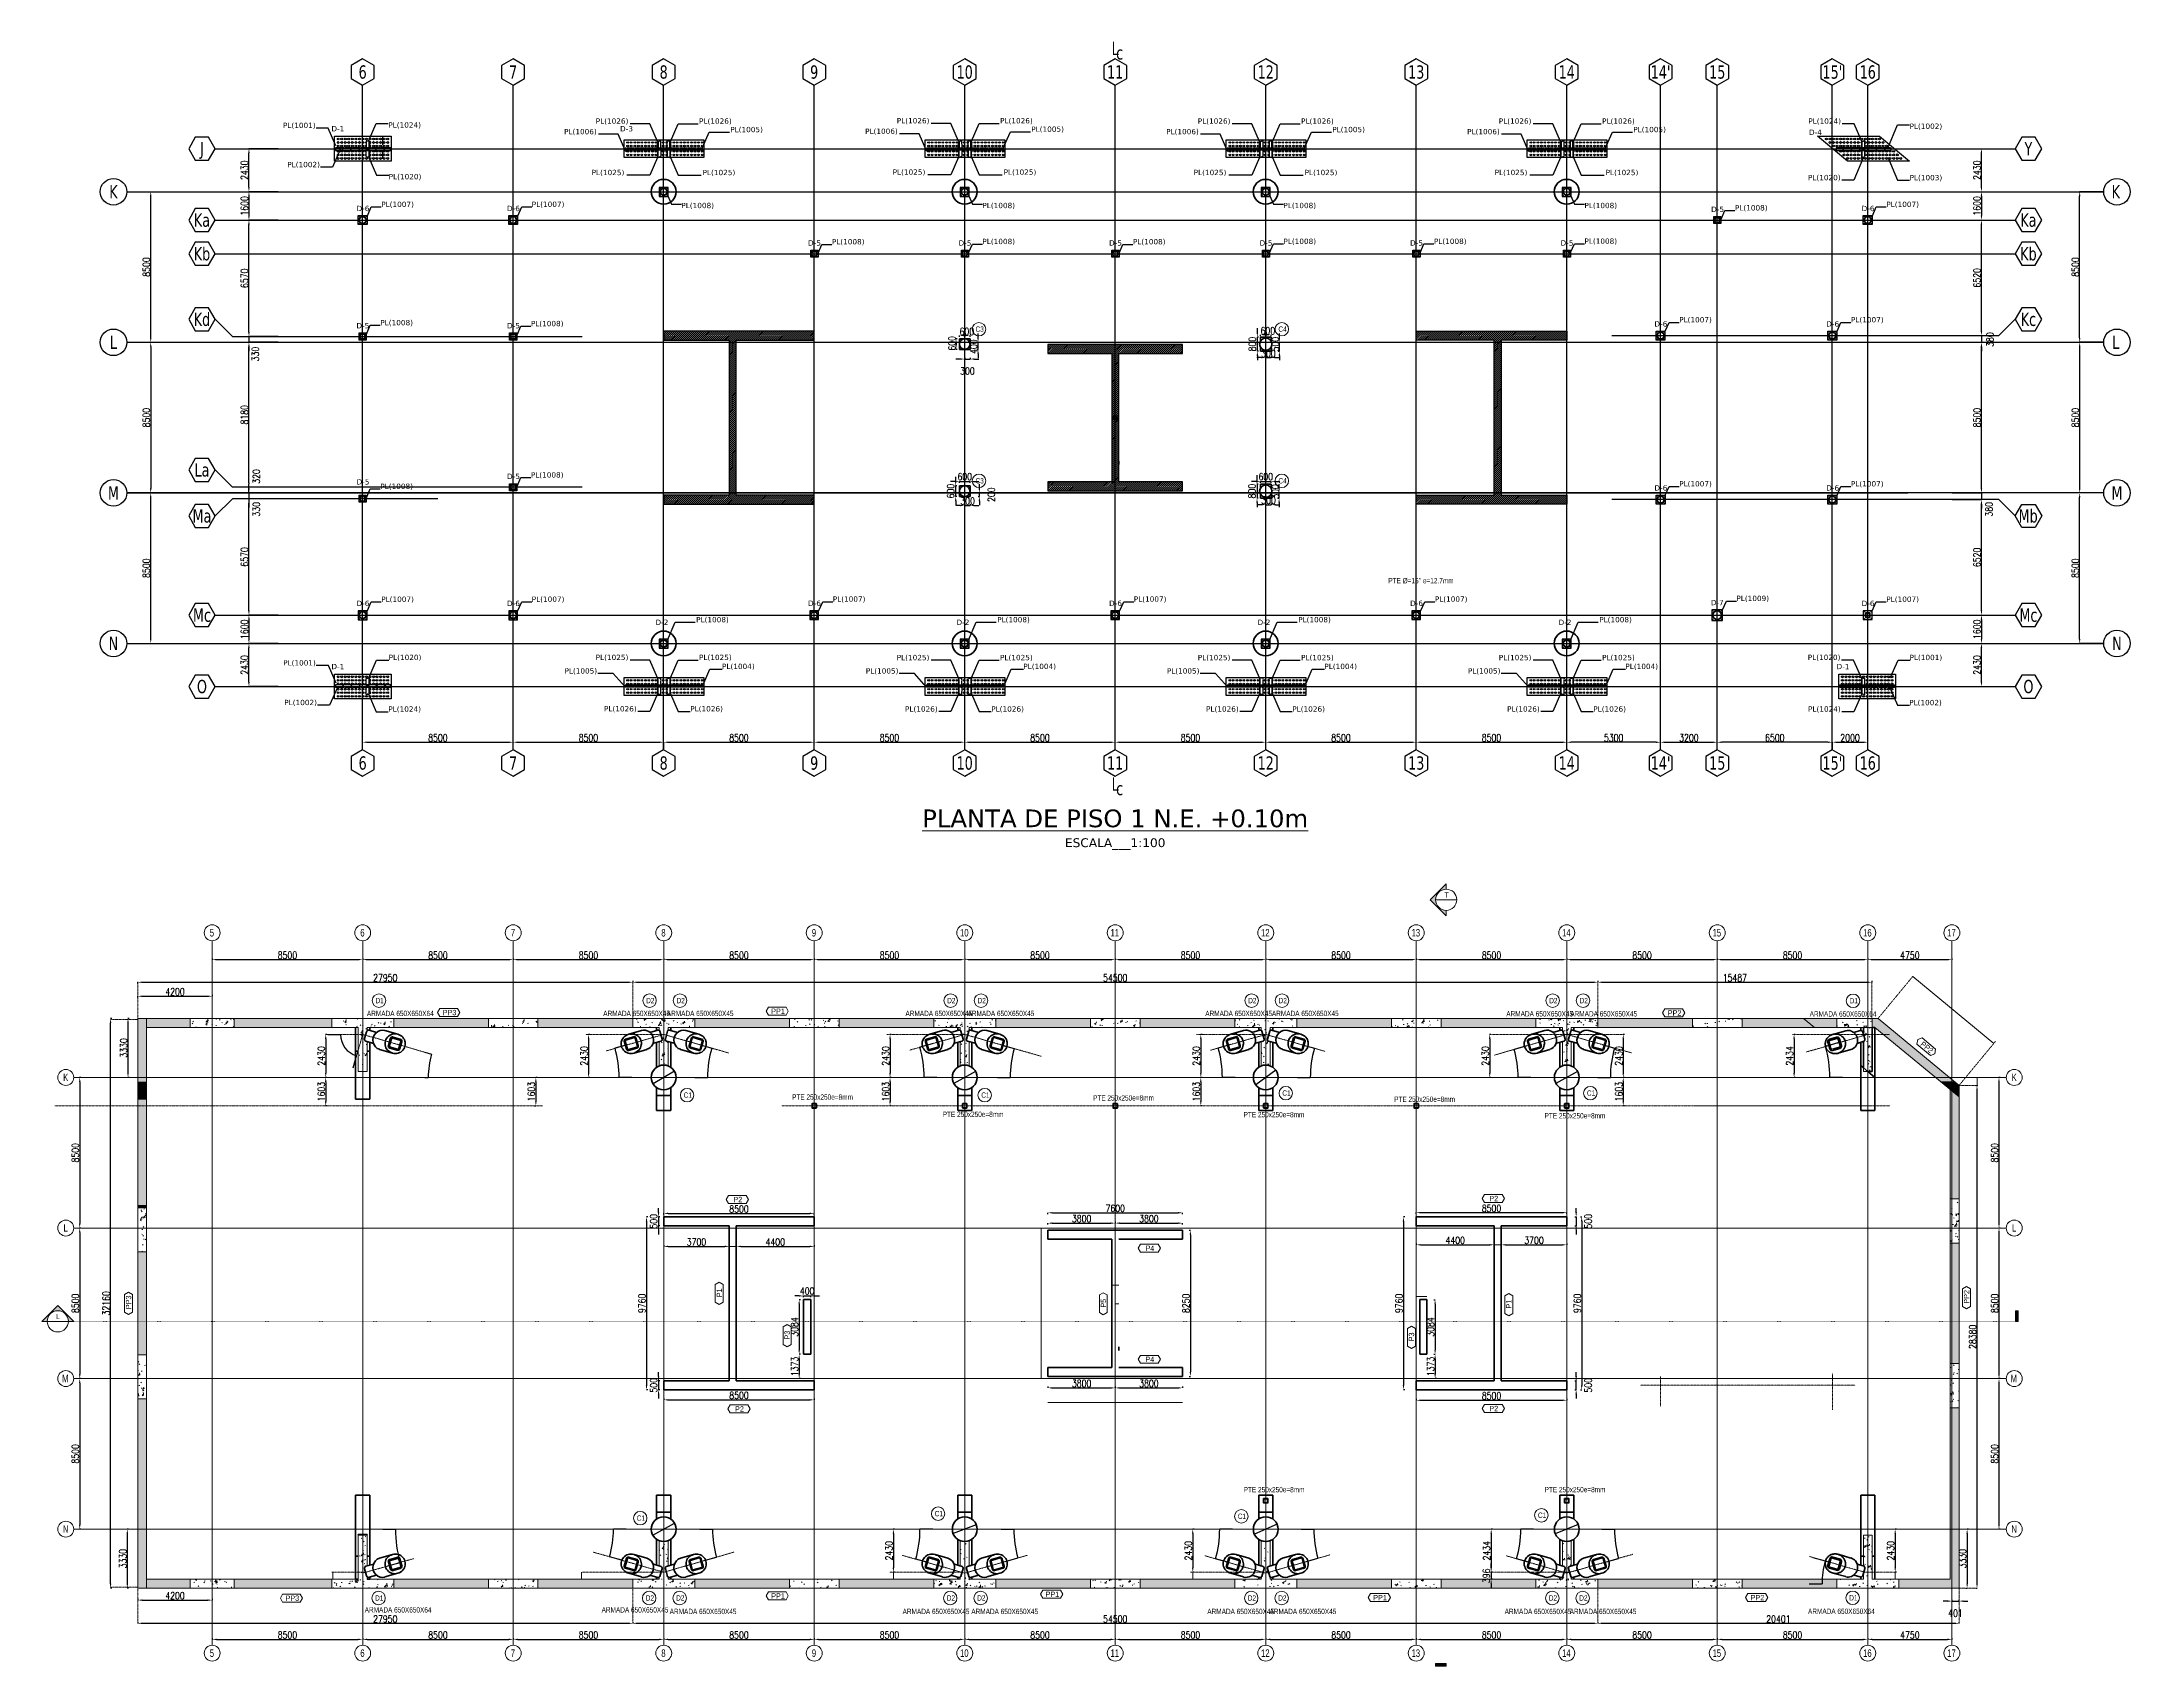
# Model space of a CAD drawing. Header units: metres. Extents: x -5444 to 112500, y -2287 to 89414.
import ezdxf
from ezdxf.enums import TextEntityAlignment as Align

# ---------------------------------------------------------------- set-up
doc = ezdxf.new("R2010")
doc.units = ezdxf.units.M
doc.header["$LTSCALE"] = 10
for name, pattern in [('ACAD_ISO02W100', [15, 12, -3]), ('Dot', [0.714375, 0, -0.714375]), ('DXK_LINE_DOT2', [3.9198, 1.9599, -1.9599]), ('Grid Line', [3.33375, 1.905, -0.47625, 0.47625, -0.47625]), ('Hidden 0_75', [0.225, 0.1125, -0.1125])]:
    doc.linetypes.add(name, pattern=pattern)
for name, color, linetype in [('COTAS', 8, 'Continuous'), ('HCB-ACH_PANT', 253, 'Continuous'), ('HCB-EJES', 1, 'Continuous'), ('HCB-PLATINAS', 5, 'Continuous'), ('HCB-ROTULOS', 2, 'Continuous'), ('HCB_PANTALLAS', 6, 'Continuous'), ('TEXTO GENERAL', 3, 'Continuous')]:
    doc.layers.add(name, color=color, linetype=linetype)
for name, color, linetype, lineweight in [('E_CIMENTACION-1', 254, 'Continuous', 18), ('E_CIMENTACION-2', 253, 'Continuous', 18), ('E_CIMENTACION-3', 8, 'Continuous', 18), ('E_CIMENTACION-4', 7, 'Continuous', 18), ('E_COLUMNAS-1', 4, 'Continuous', 35), ('E_DETALLES-1', 7, 'Hidden 0_75', 9), ('E_DIM', 2, 'Continuous', 9), ('E_DIM-1', 2, 'Continuous', 18), ('E_EJES', 8, 'Continuous', 9), ('E_EJES-1', 8, 'Grid Line', 9), ('E_MUROS-1', 10, 'Continuous', 18), ('E_MUROS-2', 253, 'Continuous', 18), ('E_MUROS-3', 2, 'Continuous', 35), ('E_TEXTO', 3, 'Continuous', 9), ('E_TEXTO-1', 3, 'Dot', 9), ('E_TEXTO-2', 7, 'Continuous', 9), ('HCB-TEXT-H1', 6, 'Continuous', 18), ('HCB-TEXT-H2', 4, 'Continuous', 18)]:
    doc.layers.add(name, color=color, linetype=linetype, lineweight=lineweight)
doc.styles.add('Arial Narrow', font='', dxfattribs={"width": 0.85, "height": 0.3})
doc.styles.add('Arial Narrow_1', font='', dxfattribs={"height": 0.3})
doc.styles.add('CNI_COTAS', font='romans.shx', dxfattribs={"width": 0.8})
doc.styles.add('Swis721 LtCn BT', font='swisscl.ttf', dxfattribs={"height": 0.42})
doc.styles.add('Swis721 LtCn BT_1', font='swisscl.ttf', dxfattribs={"height": 0.3})
doc.styles.add('Swis721 LtCn BT_2', font='swisscl.ttf', dxfattribs={"height": 0.05})
doc.styles.add('Swis721 LtCn BT_B', font='', dxfattribs={"height": 0.05})
doc.styles.add('TEXTO GENERAL', font='verdana.ttf', dxfattribs={"height": 0.9})
doc.styles.add('verdana', font='verdana.ttf')
doc.styles.add('Yu Gothic UI Light', font='Yu Gothic UI Light.ttf', dxfattribs={"height": 0.225})
doc.styles.get('Arial Narrow').set_extended_font_data('Arial Narrow')
doc.styles.get('Arial Narrow_1').set_extended_font_data('Arial Narrow')
doc.styles.get('Swis721 LtCn BT_B').set_extended_font_data('Swis721 LtCn BT', bold=True)
doc.dimstyles.new('1.3', dxfattribs={"dimscale": 0, "dimtxt": 25, "dimasz": 100, "dimexe": 4, "dimexo": 4, "dimgap": 9, "dimtad": 1, "dimdec": 0, "dimzin": 4, "dimdsep": 46, "dimtxsty": 'CNI_COTAS', "dimcen": 0, "dimclrd": 256, "dimclrt": 3, "dimadec": 0, "dimazin": 0, "dimtfac": 1, "dimtdec": 0, "dimtmove": 2, "dimatfit": 0, "dimfxl": 0.05, "dimtolj": 1, "dimtzin": 0, "dimarcsym": 0})
doc.dimstyles.new('1.5', dxfattribs={"dimscale": 0, "dimtxt": 400, "dimasz": 250, "dimexe": 4, "dimexo": 4, "dimgap": 50, "dimtad": 1, "dimdec": 0, "dimzin": 4, "dimdsep": 46, "dimtxsty": 'CNI_COTAS', "dimcen": 0, "dimclrd": 256, "dimclrt": 3, "dimadec": 0, "dimazin": 0, "dimtfac": 1, "dimtdec": 0, "dimtmove": 2, "dimatfit": 0, "dimfxl": 0.05, "dimtolj": 1, "dimtzin": 0, "dimarcsym": 0})
doc.dimstyles.new('CNI_COTAS_1', dxfattribs={"dimscale": 0.3048, "dimtxt": 0.235657, "dimasz": 0.492126, "dimexe": 0.246063, "dimexo": 0.0625, "dimgap": 0.049213, "dimtad": 1, "dimrnd": 0.01, "dimzin": 0, "dimdsep": 46, "dimtxsty": 'Yu Gothic UI Light', "dimblk1": 'OPEN30', "dimblk2": 'OPEN30', "dimsah": 1, "dimcen": 0.09, "dimdle": 0.246063, "dimazin": 0, "dimtfac": 1, "dimtdec": 4, "dimtix": 1, "dimtmove": 2, "dimatfit": 3, "dimfxl": 0.246063, "dimfxlon": 1, "dimtvp": 1, "dimtolj": 1, "dimtzin": 0, "dimlwd": 18, "dimlwe": 18, "dimarcsym": 2})
doc.dimstyles.new('CNI_COTAS_3_DECIMALES', dxfattribs={"dimscale": 0.3048, "dimtxt": 0.235657, "dimasz": 0.492126, "dimexe": 0.492126, "dimexo": 0.0625, "dimgap": 0.246063, "dimtad": 1, "dimdec": 3, "dimrnd": 0.001, "dimzin": 0, "dimdsep": 46, "dimtxsty": 'Yu Gothic UI Light', "dimblk1": 'OPEN30', "dimblk2": 'OPEN30', "dimsah": 1, "dimcen": 0.09, "dimdle": 0.246063, "dimazin": 0, "dimtfac": 1, "dimtdec": 4, "dimtix": 1, "dimtmove": 2, "dimatfit": 3, "dimfxl": 0.492126, "dimfxlon": 1, "dimtvp": 1, "dimtolj": 1, "dimtzin": 0, "dimlwd": 18, "dimlwe": 18, "dimarcsym": 2})
doc.dimstyles.new('CNI_COTAS_3_DECIMALES_1', dxfattribs={"dimscale": 0.3048, "dimtxt": 0.235657, "dimasz": 0.492126, "dimexe": 0.492126, "dimexo": 0.0625, "dimgap": 0.246063, "dimtad": 1, "dimdec": 3, "dimrnd": 0.001, "dimzin": 0, "dimdsep": 46, "dimtxsty": 'Yu Gothic UI Light', "dimblk1": 'OPEN30', "dimblk2": 'OPEN30', "dimsah": 1, "dimcen": 0.09, "dimdle": 0.246063, "dimazin": 0, "dimtfac": 1, "dimtdec": 4, "dimtix": 1, "dimtmove": 0, "dimatfit": 3, "dimfxl": 0.492126, "dimfxlon": 1, "dimtvp": 1, "dimtolj": 1, "dimtzin": 0, "dimlwd": 18, "dimlwe": 18, "dimarcsym": 2})
doc.dimstyles.new('CNI_COTAS_DIAMETRO', dxfattribs={"dimscale": 0.3048, "dimtxt": 0.235657, "dimasz": 0.984252, "dimexe": 1.181102, "dimexo": 0, "dimgap": 0.738189, "dimtad": 1, "dimjust": 3, "dimrnd": 0.01, "dimzin": 0, "dimdsep": 46, "dimtxsty": 'Yu Gothic UI Light', "dimblk1": 'OPEN30', "dimblk2": 'OPEN30', "dimsah": 1, "dimcen": 0.09, "dimdle": 0.492126, "dimazin": 0, "dimtfac": 1, "dimtdec": 4, "dimtix": 1, "dimtmove": 0, "dimatfit": 2, "dimfxl": 1, "dimtvp": 1, "dimtolj": 1, "dimtzin": 0, "dimarcsym": 2})
doc.dimstyles.new('CNI_COTAS_DIAMETRO_1', dxfattribs={"dimscale": 0.3048, "dimtxt": 0.235657, "dimasz": 0.984252, "dimexe": 1.181102, "dimexo": 0, "dimgap": 0.738189, "dimtad": 1, "dimjust": 3, "dimrnd": 0.01, "dimzin": 0, "dimdsep": 46, "dimtxsty": 'Yu Gothic UI Light', "dimblk1": 'OPEN30', "dimblk2": 'OPEN30', "dimsah": 1, "dimcen": 0.09, "dimdle": 0.492126, "dimazin": 0, "dimtfac": 1, "dimtdec": 4, "dimtix": 1, "dimtmove": 0, "dimatfit": 2, "dimfxl": 1, "dimtvp": 1, "dimtolj": 1, "dimtzin": 0, "dimarcsym": 2})
doc.dimstyles.new('CNI_COTAS_RADIAL', dxfattribs={"dimscale": 0.3048, "dimtxt": 0.235657, "dimasz": 0.984252, "dimexe": 1.181102, "dimexo": 0.738189, "dimgap": 0.492126, "dimtad": 1, "dimrnd": 0.01, "dimzin": 0, "dimdsep": 46, "dimtxsty": 'Yu Gothic UI Light', "dimblk1": 'OPEN30', "dimblk2": 'OPEN30', "dimsah": 1, "dimcen": 0.09, "dimdle": 0.246063, "dimazin": 0, "dimtfac": 1, "dimtdec": 4, "dimtix": 1, "dimtmove": 0, "dimatfit": 3, "dimfxl": 1, "dimtvp": 1, "dimtolj": 1, "dimtzin": 0, "dimarcsym": 2})
pattern_1 = [(50, (95341.5, -135213.6), (1092.9874, -96.024), [114, -1257]), (355, (95341.5, -135213.6), (-211.8535, 1146.828), [91, -1006]), (100.451, (95432.5, -135221.6), (882.091, 1050.433), [97, -1069]), (46.184, (95341.5, -134908.6), (1626.246, -252.1215), [171, -1886]), (96.636, (95477.5, -134929.6), (1423.989, 1484.504), [146, -1603]), (351.184, (95341.5, -134908.6), (1424.305, 1484.244), [137, -1509]), (21, (95493.5, -134984.6), (909.395, -613.8754), [114, -1257]), (326, (95493.5, -134984.6), (370.702, 1105.747), [91, -1006]), (71.451, (95569.5, -135036.6), (1280.754, 491.083), [97, -1069]), (37.5, (95341.5, -135213.64), (19.0208, 507.43986), [50, -943, 50, -971, -1010]), (37.5, (95341.5, -135213.64), (19.0208, 507.43986), [-2015, 50, -959]), (7.5, (95341.5, -135213.64), (400.9215, 601.4765), [50, -532, 50, -920, -385]), (7.5, (95341.5, -135213.64), (400.9215, 601.4765), [-1553, 50, -335]), (327.5, (95001.5, -135213.64), (813.8092, -34.6925), [50, -331, 50, -1138, -1577]), (327.5, (95001.5, -135213.64), (813.8092, -34.6925), [-1570, 50, -1527]), (317.5, (94849.5, -135213.64), (888.673, 152.753), [50, -445, 50, -739, -1120]), (317.5, (94849.5, -135213.64), (888.673, 152.753), [-1285, 50, -1070])]

# ---------------------------------------------------------------- blocks, each defined once
blk = doc.blocks.new('EST_SCM_COLUMNA-METALICA-SECCION-CIRCULAR - EST_SCM_COLUMNA-TUBULAR-CIRCULAR_PTEØ_12__e_10_3mm-1190348-_0_00m_LOC COLUMNAS Y MUROS PISO 1')
at = {"layer": 'E_COLUMNAS-1'}
for radius, start, end in [(0.152, 360, 180), (0.152, 180, 360), (0.142, 0, 180), (0.142, 180, 0)]:
    blk.add_arc((0, 0), radius, start, end, dxfattribs=at)
blk = doc.blocks.new('EST_SCM_COLUMNA-METALICA-SECCION-CIRCULAR - EST_SCM_COLUMNA-TUBULAR-CIRCULAR_PTEØ_12__e_10_3mm-1355755-_0_00m_LOC COLUMNAS Y MUROS PISO 1')
at = {"layer": 'E_COLUMNAS-1'}
for radius, start, end in [(0.152, 0, 180), (0.152, 180, 0), (0.142, 0, 180), (0.142, 180, 0)]:
    blk.add_arc((0, 0), radius, start, end, dxfattribs=at)
blk = doc.blocks.new('EST_SCM_COLUMNA-METALICA-SECCION-CIRCULAR - EST_SCM_COLUMNA-TUBULAR-CIRCULAR_PTEØ_12__e_10_3mm-1865068-_0_00m_LOC COLUMNAS Y MUROS PISO 1')
at = {"layer": 'E_COLUMNAS-1'}
for radius, start, end in [(0.152, 360, 180), (0.152, 180, 360), (0.142, 0, 180), (0.142, 180, 0)]:
    blk.add_arc((0, 0), radius, start, end, dxfattribs=at)
blk = doc.blocks.new('EST_SCM_COLUMNA-METALICA-SECCION-CIRCULAR - EST_SCM_COLUMNA-TUBULAR-CIRCULAR_PTEØ_16__e_12_7mm-1354874-_0_00m_LOC COLUMNAS Y MUROS PISO 1')
at = {"layer": 'E_COLUMNAS-1'}
for radius, start, end in [(0.203, 360, 180), (0.203, 180, 360), (0.19, 0, 180), (0.19, 180, 0)]:
    blk.add_arc((0, 0), radius, start, end, dxfattribs=at)
blk = doc.blocks.new('EST_SCM_COLUMNA-METALICA-SECCION-CIRCULAR - EST_SCM_COLUMNA-TUBULAR-CIRCULAR_PTEØ_20__e_12_7mm-2797865-_0_00m_LOC COLUMNAS Y MUROS PISO 1')
at = {"layer": 'E_COLUMNAS-1'}
for radius, start, end in [(0.254, 360, 180), (0.254, 180, 360), (0.241, 0, 180), (0.241, 180, 0)]:
    blk.add_arc((0, 0), radius, start, end, dxfattribs=at)
blk = doc.blocks.new('EST_SCM_COLUMNA-METALICA-SECCION-CIRCULAR - EST_SCM_COLUMNA-TUBULAR-CIRCULAR_PTEØ_16__e_12_7mm-3427669-_0_00m_LOC COLUMNAS Y MUROS PISO 1')
at = {"layer": 'E_COLUMNAS-1'}
for radius, start, end in [(0.203, 360, 180), (0.203, 180, 360), (0.19, 0, 180), (0.19, 180, 0)]:
    blk.add_arc((0, 0), radius, start, end, dxfattribs=at)
blk = doc.blocks.new('EST_SCM_RECALCE_2 - EST_SCM_RECALCE_2-1578807-_0_00m_LOC COLUMNAS Y MUROS PISO 1')
at = {"layer": 'E_COLUMNAS-1'}
for p, q in [((-83.06, 167.59), (-83.06, 168.94)), ((-82.26, 168.94), (-82.26, 168.77)), ((-82.91, 167.59), (-83.06, 167.59)), ((-83.06, 167.59), (-83.06, 164.88)), ((-82.26, 167.59), (-82.41, 167.59)), ((-82.26, 168.09), (-82.26, 167.59)), ((-82.26, 164.88), (-82.26, 167.59)), ((-83.06, 164.88), (-82.26, 164.88))]:
    blk.add_line(p, q, dxfattribs=at)
blk = doc.blocks.new('EST_SCM_RECALCE_4 - EST_SCM_RECALCE_4-1579099-_0_00m_LOC COLUMNAS Y MUROS PISO 1')
at = {"layer": 'E_COLUMNAS-1'}
for p, q in [((-83.06, 168.77), (-83.06, 168.94)), ((-82.26, 168.94), (-82.26, 168.77)), ((-83.06, 166.69), (-83.06, 168.09)), ((-82.26, 168.09), (-82.26, 166.69)), ((-83.06, 165.1), (-83.06, 165.54)), ((-82.26, 165.54), (-82.26, 165.1)), ((-82.26, 165.1), (-83.06, 165.1)), ((-83.06, 165.1), (-83.06, 164.24)), ((-83.06, 164.24), (-82.26, 164.24)), ((-82.26, 164.24), (-82.26, 165.1))]:
    blk.add_line(p, q, dxfattribs=at)
blk = doc.blocks.new('EST_SCM_RECALCE_6 - EST_SCM_RECALCE_6-1579143-_0_00m_LOC COLUMNAS Y MUROS PISO 1')
at = {"layer": 'E_COLUMNAS-1'}
for p, q in [((-83.06, 168.77), (-83.06, 168.94)), ((-82.26, 168.94), (-82.26, 168.77)), ((-83.06, 166.69), (-83.06, 168.09)), ((-82.26, 168.09), (-82.26, 166.69)), ((-83.06, 165.1), (-83.06, 165.54)), ((-82.26, 165.54), (-82.26, 165.1)), ((-82.26, 165.1), (-83.06, 165.1)), ((-83.06, 165.1), (-83.06, 164.25)), ((-83.06, 164.25), (-82.26, 164.25)), ((-82.26, 164.25), (-82.26, 165.1))]:
    blk.add_line(p, q, dxfattribs=at)
blk = doc.blocks.new('EST_SCM_RECALCE_8 - EST_SCM_RECALCE_8-1579183-_0_00m_LOC COLUMNAS Y MUROS PISO 1')
at = {"layer": 'E_COLUMNAS-1'}
for p, q in [((-83.06, 168.77), (-83.06, 168.94)), ((-82.26, 168.94), (-82.26, 168.77)), ((-83.06, 166.69), (-83.06, 168.09)), ((-82.26, 168.09), (-82.26, 166.69)), ((-83.06, 165.1), (-83.06, 165.54)), ((-82.26, 165.54), (-82.26, 165.1)), ((-82.26, 165.1), (-83.06, 165.1)), ((-83.06, 165.1), (-83.06, 164.25)), ((-83.06, 164.25), (-82.26, 164.25)), ((-82.26, 164.25), (-82.26, 165.1))]:
    blk.add_line(p, q, dxfattribs=at)
blk = doc.blocks.new('EST_SCM_RECALCE_10 - EST_SCM_RECALCE_10-1579223-_0_00m_LOC COLUMNAS Y MUROS PISO 1')
at = {"layer": 'E_COLUMNAS-1'}
for p, q in [((-83.06, 168.77), (-83.06, 168.94)), ((-82.26, 168.94), (-82.26, 168.77)), ((-83.06, 166.69), (-83.06, 168.09)), ((-82.26, 168.09), (-82.26, 166.69)), ((-83.06, 165.1), (-83.06, 165.54)), ((-82.26, 165.54), (-82.26, 165.1)), ((-82.26, 165.1), (-83.06, 165.1)), ((-83.06, 165.1), (-83.06, 164.24)), ((-83.06, 164.24), (-82.26, 164.24)), ((-82.26, 164.24), (-82.26, 165.1))]:
    blk.add_line(p, q, dxfattribs=at)
blk = doc.blocks.new('EST_SCM_RECALCE_14 - EST_SCM_RECALCE_14-1579299-_0_00m_LOC COLUMNAS Y MUROS PISO 1')
at = {"layer": 'E_COLUMNAS-1'}
for p, q in [((-82.26, 142.57), (-83.06, 142.57)), ((-83.06, 142.57), (-83.06, 139.12)), ((-82.26, 139.12), (-82.26, 142.57)), ((-82.91, 140.32), (-82.91, 140.34)), ((-82.91, 140.34), (-82.41, 140.34)), ((-82.41, 140.34), (-82.41, 140.32)), ((-83.06, 139.12), (-82.91, 139.12)), ((-83.06, 137.83), (-83.06, 139.12)), ((-82.41, 139.12), (-82.26, 139.12)), ((-82.26, 139.12), (-82.26, 138.62)), ((-82.91, 137.83), (-83.06, 137.83)), ((-82.26, 137.83), (-82.41, 137.83)), ((-82.26, 137.94), (-82.26, 137.83))]:
    blk.add_line(p, q, dxfattribs=at)
blk = doc.blocks.new('EST_SCM_RECALCE_16 - EST_SCM_RECALCE_16-1579477-_0_00m_LOC COLUMNAS Y MUROS PISO 1')
at = {"layer": 'E_COLUMNAS-1'}
for p, q in [((-82.26, 142.58), (-83.06, 142.58)), ((-83.06, 142.58), (-83.06, 141.63)), ((-83.06, 141.63), (-82.26, 141.63)), ((-83.06, 141.24), (-83.06, 141.63)), ((-82.26, 141.63), (-82.26, 142.58)), ((-82.26, 141.63), (-82.26, 141.24)), ((-83.06, 138.63), (-83.06, 140.09)), ((-82.26, 140.09), (-82.26, 138.63)), ((-83.06, 137.83), (-83.06, 137.96)), ((-82.26, 137.96), (-82.26, 137.83))]:
    blk.add_line(p, q, dxfattribs=at)
blk = doc.blocks.new('EST_SCM_RECALCE_18 - EST_SCM_RECALCE_18-1579515-_0_00m_LOC COLUMNAS Y MUROS PISO 1')
at = {"layer": 'E_COLUMNAS-1'}
for p, q in [((-82.26, 142.58), (-83.06, 142.58)), ((-83.06, 142.58), (-83.06, 141.63)), ((-83.06, 141.63), (-82.26, 141.63)), ((-83.06, 141.24), (-83.06, 141.63)), ((-82.26, 141.63), (-82.26, 142.58)), ((-82.26, 141.63), (-82.26, 141.24)), ((-83.06, 138.63), (-83.06, 140.09)), ((-82.26, 140.09), (-82.26, 138.63)), ((-83.06, 137.83), (-83.06, 137.96)), ((-82.26, 137.96), (-82.26, 137.83))]:
    blk.add_line(p, q, dxfattribs=at)
blk = doc.blocks.new('EST_SCM_RECALCE_20 - EST_SCM_RECALCE_20-1579557-_0_00m_LOC COLUMNAS Y MUROS PISO 1')
at = {"layer": 'E_COLUMNAS-1'}
for p, q in [((-82.26, 142.58), (-83.06, 142.58)), ((-83.06, 142.58), (-83.06, 141.63)), ((-83.06, 141.63), (-82.26, 141.63)), ((-83.06, 141.24), (-83.06, 141.63)), ((-82.26, 141.63), (-82.26, 142.58)), ((-82.26, 141.63), (-82.26, 141.24)), ((-83.06, 138.63), (-83.06, 140.09)), ((-82.26, 140.09), (-82.26, 138.63)), ((-83.06, 137.83), (-83.06, 137.96)), ((-82.26, 137.96), (-82.26, 137.83))]:
    blk.add_line(p, q, dxfattribs=at)
blk = doc.blocks.new('EST_SCM_RECALCE_22 - EST_SCM_RECALCE_22-1579595-_0_00m_LOC COLUMNAS Y MUROS PISO 1')
at = {"layer": 'E_COLUMNAS-1'}
for p, q in [((-82.26, 142.58), (-83.06, 142.58)), ((-83.06, 142.58), (-83.06, 141.63)), ((-83.06, 141.63), (-82.26, 141.63)), ((-83.06, 141.24), (-83.06, 141.63)), ((-82.26, 141.63), (-82.26, 142.58)), ((-82.26, 141.63), (-82.26, 141.24)), ((-83.06, 138.63), (-83.06, 140.09)), ((-82.26, 140.09), (-82.26, 138.63)), ((-83.06, 137.83), (-83.06, 137.96)), ((-82.26, 137.96), (-82.26, 137.83))]:
    blk.add_line(p, q, dxfattribs=at)
blk = doc.blocks.new('EST_SCM_RECALCE_24 - EST_SCM_RECALCE_24-1579635-_0_00m_LOC COLUMNAS Y MUROS PISO 1')
at = {"layer": 'E_COLUMNAS-1'}
for p, q in [((-82.26, 142.58), (-83.06, 142.58)), ((-83.06, 142.58), (-83.06, 139.13)), ((-82.26, 139.13), (-82.26, 142.58)), ((-83.06, 139.13), (-82.91, 139.13)), ((-83.06, 138.63), (-83.06, 139.13)), ((-82.41, 139.13), (-82.26, 139.13)), ((-82.26, 139.13), (-82.26, 137.83)), ((-83.06, 137.83), (-83.06, 137.96))]:
    blk.add_line(p, q, dxfattribs=at)
blk = doc.blocks.new('EST_SCM_CAMISA_4 - EST_SCM_CAMISA_4-1934144-_0_00m_LOC COLUMNAS Y MUROS PISO 1')
at = {"layer": 'E_COLUMNAS-1'}
for p, q in [((-63.98, 139.23), (-64.72, 139.02)), ((-64.41, 137.97), (-63.68, 138.18)), ((-64.1, 138.42), (-64.21, 138.8)), ((-64.13, 138.96), (-63.73, 139.07)), ((-63.54, 138.45), (-63.94, 138.34)), ((-63.56, 138.99), (-63.45, 138.61))]:
    blk.add_line(p, q, dxfattribs=at)
at = {"layer": 'E_COLUMNAS-1', "flags": 128}
for points in [[(-63.98, 139.23), (-64.06, 139.2), (-64.13, 139.17), (-64.2, 139.12), (-64.26, 139.06), (-64.31, 139), (-64.35, 138.93), (-64.38, 138.86), (-64.4, 138.78), (-64.4, 138.7), (-64.4, 138.62), (-64.38, 138.55), (-64.36, 138.47), (-64.32, 138.4), (-64.27, 138.34), (-64.21, 138.28), (-64.15, 138.24), (-64.08, 138.2), (-64, 138.17), (-63.92, 138.16), (-63.84, 138.15), (-63.76, 138.16), (-63.68, 138.18)], [(-63.68, 138.18), (-63.6, 138.2), (-63.53, 138.24), (-63.46, 138.29), (-63.4, 138.34), (-63.35, 138.41), (-63.31, 138.48), (-63.28, 138.55), (-63.26, 138.63), (-63.26, 138.71), (-63.26, 138.79), (-63.28, 138.86), (-63.3, 138.94), (-63.34, 139), (-63.39, 139.07), (-63.45, 139.12), (-63.51, 139.17), (-63.58, 139.21), (-63.66, 139.23), (-63.74, 139.25), (-63.82, 139.26), (-63.9, 139.25), (-63.98, 139.23)], [(-64.21, 138.8), (-64.22, 138.83), (-64.21, 138.86), (-64.2, 138.89), (-64.18, 138.92), (-64.16, 138.94), (-64.13, 138.96)], [(-63.94, 138.34), (-63.97, 138.33), (-64, 138.33), (-64.03, 138.34), (-64.05, 138.35), (-64.08, 138.37), (-64.09, 138.39), (-64.1, 138.42)], [(-63.73, 139.07), (-63.7, 139.08), (-63.67, 139.08), (-63.64, 139.07), (-63.61, 139.06), (-63.59, 139.04), (-63.57, 139.02), (-63.56, 138.99)], [(-63.45, 138.61), (-63.44, 138.58), (-63.45, 138.55), (-63.46, 138.52), (-63.47, 138.5), (-63.49, 138.48), (-63.52, 138.46), (-63.54, 138.45)]]:
    blk.add_lwpolyline(points, dxfattribs=at)
at = {"layer": 'E_COLUMNAS-1'}
blk.add_ellipse((-64.56, 138.49), major_axis=(-0.151, 0.529), ratio=0.954563, start_param=0, end_param=3.141593, dxfattribs=at)
blk = doc.blocks.new('EST_SCM_RECALCE_12 - EST_SCM_RECALCE_10-2313968-_0_00m_LOC COLUMNAS Y MUROS PISO 1')
at = {"layer": 'E_COLUMNAS-1'}
for p, q in [((1.94, 168.81), (1.94, 168.99)), ((2.09, 168.99), (2.09, 168.62)), ((2.59, 166.49), (2.59, 168.99)), ((2.59, 168.99), (2.74, 168.99)), ((2.74, 168.99), (2.74, 166.17)), ((1.94, 166.83), (1.94, 168.14)), ((2.09, 168.19), (2.09, 166.7)), ((2.09, 166.7), (1.94, 166.83)), ((1.94, 166.83), (1.94, 164.29)), ((2.74, 166.17), (2.34, 166.49)), ((2.34, 166.49), (2.59, 166.49)), ((2.74, 164.29), (2.74, 166.17)), ((1.94, 164.29), (2.74, 164.29))]:
    blk.add_line(p, q, dxfattribs=at)
blk = doc.blocks.new('EST_SCM_COLUMNA-METALICA-SECCION-CUADRADA - EST_SCM_COLUMNA-TUBULAR-CUADRADA_PTEØ_250x250e_8mm-3539288-_0_00m_LOC COLUMNAS Y MUROS PISO 1')
at = {"layer": 'E_COLUMNAS-1'}
for p, q in [((-0.125, 0.109), (-0.125, -0.109)), ((-0.117, -0.109), (-0.117, 0.109)), ((0.109, 0.125), (-0.109, 0.125)), ((-0.109, 0.117), (0.109, 0.117)), ((0.117, 0.109), (0.117, -0.109)), ((0.125, -0.109), (0.125, 0.109)), ((0.109, -0.117), (-0.109, -0.117)), ((-0.109, -0.125), (0.109, -0.125))]:
    blk.add_line(p, q, dxfattribs=at)
for centre, radius, start, end in [((-0.109, 0.109), 0.016, 90, 180), ((-0.109, 0.109), 0.008, 90, 180), ((0.109, 0.109), 0.016, 360, 90), ((0.109, 0.109), 0.008, 0, 90), ((-0.109, -0.109), 0.016, 180, 270), ((-0.109, -0.109), 0.008, 180, 270), ((0.109, -0.109), 0.016, 270, 360), ((0.109, -0.109), 0.008, 270, 360)]:
    blk.add_arc(centre, radius, start, end, dxfattribs=at)
blk = doc.blocks.new('EST_SCM_CAMISA_2 - EST_SCM_CAMISA_4-2886381-_0_00m_LOC COLUMNAS Y MUROS PISO 1')
at = {"layer": 'E_COLUMNAS-1'}
for p, q in [((-66.61, 139.02), (-67.34, 139.23)), ((-67.87, 138.61), (-67.77, 138.99)), ((-67.38, 138.34), (-67.78, 138.45)), ((-67.64, 138.18), (-66.91, 137.97)), ((-67.59, 139.07), (-67.2, 138.96)), ((-67.11, 138.8), (-67.22, 138.42))]:
    blk.add_line(p, q, dxfattribs=at)
at = {"layer": 'E_COLUMNAS-1', "flags": 128}
for points in [[(-67.34, 139.23), (-67.42, 139.25), (-67.5, 139.26), (-67.59, 139.25), (-67.67, 139.23), (-67.74, 139.21), (-67.81, 139.17), (-67.88, 139.12), (-67.93, 139.07), (-67.98, 139), (-68.02, 138.94), (-68.05, 138.86), (-68.06, 138.79), (-68.07, 138.71), (-68.06, 138.63), (-68.04, 138.55), (-68.01, 138.48), (-67.97, 138.41), (-67.92, 138.34), (-67.86, 138.29), (-67.79, 138.24), (-67.72, 138.2), (-67.64, 138.18)], [(-67.64, 138.18), (-67.56, 138.16), (-67.48, 138.15), (-67.4, 138.16), (-67.32, 138.17), (-67.24, 138.2), (-67.17, 138.24), (-67.11, 138.28), (-67.05, 138.34), (-67, 138.4), (-66.97, 138.47), (-66.94, 138.55), (-66.92, 138.62), (-66.92, 138.7), (-66.93, 138.78), (-66.95, 138.86), (-66.98, 138.93), (-67.02, 139), (-67.07, 139.06), (-67.13, 139.12), (-67.19, 139.17), (-67.27, 139.2), (-67.34, 139.23)], [(-67.78, 138.45), (-67.81, 138.46), (-67.83, 138.48), (-67.85, 138.5), (-67.87, 138.52), (-67.88, 138.55), (-67.88, 138.58), (-67.87, 138.61)], [(-67.77, 138.99), (-67.75, 139.02), (-67.74, 139.04), (-67.71, 139.06), (-67.68, 139.07), (-67.65, 139.08), (-67.62, 139.08), (-67.59, 139.07)], [(-67.22, 138.42), (-67.23, 138.39), (-67.25, 138.37), (-67.27, 138.35), (-67.3, 138.34), (-67.32, 138.33), (-67.35, 138.33), (-67.38, 138.34)], [(-67.2, 138.96), (-67.17, 138.94), (-67.14, 138.92), (-67.12, 138.89), (-67.11, 138.86), (-67.11, 138.83), (-67.11, 138.8)]]:
    blk.add_lwpolyline(points, dxfattribs=at)
at = {"layer": 'E_COLUMNAS-1'}
blk.add_ellipse((-66.76, 138.49), major_axis=(0.151, 0.529), ratio=0.954563, start_param=3.141593, end_param=6.283185, dxfattribs=at)
blk = doc.blocks.new('EST_SCM_CAMISA_3 - EST_SCM_CAMISA_4-2886399-_0_00m_LOC COLUMNAS Y MUROS PISO 1')
at = {"layer": 'E_COLUMNAS-1'}
for p, q in [((-80.98, 139.23), (-81.72, 139.02)), ((-81.41, 137.97), (-80.68, 138.18)), ((-81.1, 138.42), (-81.21, 138.8)), ((-81.13, 138.96), (-80.73, 139.07)), ((-80.54, 138.45), (-80.94, 138.34)), ((-80.56, 138.99), (-80.45, 138.61))]:
    blk.add_line(p, q, dxfattribs=at)
at = {"layer": 'E_COLUMNAS-1', "flags": 128}
for points in [[(-80.98, 139.23), (-81.06, 139.2), (-81.13, 139.17), (-81.2, 139.12), (-81.26, 139.06), (-81.31, 139), (-81.35, 138.93), (-81.38, 138.86), (-81.4, 138.78), (-81.4, 138.7), (-81.4, 138.62), (-81.38, 138.55), (-81.36, 138.47), (-81.32, 138.4), (-81.27, 138.34), (-81.21, 138.28), (-81.15, 138.24), (-81.08, 138.2), (-81, 138.17), (-80.92, 138.16), (-80.84, 138.15), (-80.76, 138.16), (-80.68, 138.18)], [(-80.68, 138.18), (-80.6, 138.2), (-80.53, 138.24), (-80.46, 138.29), (-80.4, 138.34), (-80.35, 138.41), (-80.31, 138.48), (-80.28, 138.55), (-80.26, 138.63), (-80.26, 138.71), (-80.26, 138.79), (-80.28, 138.86), (-80.3, 138.94), (-80.34, 139), (-80.39, 139.07), (-80.45, 139.12), (-80.51, 139.17), (-80.58, 139.21), (-80.66, 139.23), (-80.74, 139.25), (-80.82, 139.26), (-80.9, 139.25), (-80.98, 139.23)], [(-81.21, 138.8), (-81.22, 138.83), (-81.21, 138.86), (-81.2, 138.89), (-81.18, 138.92), (-81.16, 138.94), (-81.13, 138.96)], [(-81.08, 138.37), (-81.09, 138.39), (-81.1, 138.42)], [(-80.94, 138.34), (-80.97, 138.33), (-81, 138.33), (-81.03, 138.34), (-81.05, 138.35), (-81.08, 138.37)], [(-80.73, 139.07), (-80.7, 139.08), (-80.67, 139.08), (-80.64, 139.07), (-80.61, 139.06), (-80.59, 139.04), (-80.57, 139.02), (-80.56, 138.99)], [(-80.45, 138.61), (-80.44, 138.58), (-80.45, 138.55), (-80.46, 138.52), (-80.47, 138.5), (-80.49, 138.48), (-80.52, 138.46), (-80.54, 138.45)]]:
    blk.add_lwpolyline(points, dxfattribs=at)
at = {"layer": 'E_COLUMNAS-1'}
blk.add_ellipse((-81.56, 138.49), major_axis=(-0.151, 0.529), ratio=0.954563, start_param=0, end_param=3.141593, dxfattribs=at)
blk = doc.blocks.new('EST_SCM_CAMISA_1 - EST_SCM_CAMISA_4-2886441-_0_00m_LOC COLUMNAS Y MUROS PISO 1')
at = {"layer": 'E_COLUMNAS-1'}
for p, q in [((-49.61, 139.02), (-50.34, 139.23)), ((-50.87, 138.61), (-50.77, 138.99)), ((-50.38, 138.34), (-50.78, 138.45)), ((-50.64, 138.18), (-49.91, 137.97)), ((-50.59, 139.07), (-50.2, 138.96)), ((-50.11, 138.8), (-50.22, 138.42))]:
    blk.add_line(p, q, dxfattribs=at)
at = {"layer": 'E_COLUMNAS-1', "flags": 128}
for points in [[(-50.34, 139.23), (-50.42, 139.25), (-50.5, 139.26), (-50.59, 139.25), (-50.67, 139.23), (-50.74, 139.21), (-50.81, 139.17), (-50.88, 139.12), (-50.93, 139.07), (-50.98, 139), (-51.02, 138.94), (-51.05, 138.86), (-51.06, 138.79), (-51.07, 138.71), (-51.06, 138.63), (-51.04, 138.55), (-51.01, 138.48), (-50.97, 138.41), (-50.92, 138.34), (-50.86, 138.29), (-50.79, 138.24), (-50.72, 138.2), (-50.64, 138.18)], [(-50.64, 138.18), (-50.56, 138.16), (-50.48, 138.15), (-50.4, 138.16), (-50.32, 138.17), (-50.24, 138.2), (-50.17, 138.24), (-50.11, 138.28), (-50.05, 138.34), (-50, 138.4), (-49.97, 138.47), (-49.94, 138.55), (-49.92, 138.62), (-49.92, 138.7), (-49.93, 138.78), (-49.95, 138.86), (-49.98, 138.93), (-50.02, 139), (-50.07, 139.06), (-50.13, 139.12), (-50.19, 139.17), (-50.27, 139.2), (-50.34, 139.23)], [(-50.78, 138.45), (-50.81, 138.46), (-50.83, 138.48), (-50.85, 138.5), (-50.87, 138.52), (-50.88, 138.55), (-50.88, 138.58), (-50.87, 138.61)], [(-50.77, 138.99), (-50.75, 139.02), (-50.74, 139.04), (-50.71, 139.06), (-50.68, 139.07), (-50.65, 139.08), (-50.62, 139.08), (-50.59, 139.07)], [(-50.22, 138.42), (-50.23, 138.39), (-50.25, 138.37), (-50.27, 138.35), (-50.3, 138.34), (-50.32, 138.33), (-50.35, 138.33), (-50.38, 138.34)], [(-50.2, 138.96), (-50.17, 138.94), (-50.14, 138.92), (-50.12, 138.89), (-50.11, 138.86), (-50.11, 138.83), (-50.11, 138.8)]]:
    blk.add_lwpolyline(points, dxfattribs=at)
at = {"layer": 'E_COLUMNAS-1'}
blk.add_ellipse((-49.76, 138.49), major_axis=(0.151, 0.529), ratio=0.954563, start_param=3.141593, end_param=6.283185, dxfattribs=at)
blk = doc.blocks.new('EST_SCM_CAMISA_5 - EST_SCM_CAMISA_4-2886459-_0_00m_LOC COLUMNAS Y MUROS PISO 1')
at = {"layer": 'E_COLUMNAS-1'}
for p, q in [((-15.61, 139.02), (-16.34, 139.23)), ((-16.87, 138.61), (-16.77, 138.99)), ((-16.38, 138.34), (-16.78, 138.45)), ((-16.64, 138.18), (-15.91, 137.97)), ((-16.59, 139.07), (-16.2, 138.96)), ((-16.11, 138.8), (-16.22, 138.42))]:
    blk.add_line(p, q, dxfattribs=at)
at = {"layer": 'E_COLUMNAS-1', "flags": 128}
for points in [[(-16.34, 139.23), (-16.42, 139.25), (-16.5, 139.26), (-16.59, 139.25), (-16.67, 139.23), (-16.74, 139.21), (-16.81, 139.17), (-16.88, 139.12), (-16.93, 139.07), (-16.98, 139), (-17.02, 138.94), (-17.05, 138.86), (-17.06, 138.79), (-17.07, 138.71), (-17.06, 138.63), (-17.04, 138.55), (-17.01, 138.48), (-16.97, 138.41), (-16.92, 138.34), (-16.86, 138.29), (-16.79, 138.24), (-16.72, 138.2), (-16.64, 138.18)], [(-16.64, 138.18), (-16.56, 138.16), (-16.48, 138.15), (-16.4, 138.16), (-16.32, 138.17), (-16.24, 138.2), (-16.17, 138.24), (-16.11, 138.28), (-16.05, 138.34), (-16, 138.4), (-15.97, 138.47), (-15.94, 138.55), (-15.92, 138.62), (-15.92, 138.7), (-15.93, 138.78), (-15.95, 138.86), (-15.98, 138.93), (-16.02, 139), (-16.07, 139.06), (-16.13, 139.12), (-16.19, 139.17), (-16.27, 139.2), (-16.34, 139.23)], [(-16.78, 138.45), (-16.81, 138.46), (-16.83, 138.48), (-16.85, 138.5), (-16.87, 138.52), (-16.88, 138.55), (-16.88, 138.58), (-16.87, 138.61)], [(-16.77, 138.99), (-16.75, 139.02), (-16.74, 139.04), (-16.71, 139.06), (-16.68, 139.07), (-16.65, 139.08), (-16.62, 139.08), (-16.59, 139.07)], [(-16.22, 138.42), (-16.23, 138.39), (-16.25, 138.37), (-16.27, 138.35), (-16.3, 138.34), (-16.32, 138.33), (-16.35, 138.33), (-16.38, 138.34)], [(-16.2, 138.96), (-16.17, 138.94), (-16.14, 138.92), (-16.12, 138.89), (-16.11, 138.86), (-16.11, 138.83), (-16.11, 138.8)]]:
    blk.add_lwpolyline(points, dxfattribs=at)
at = {"layer": 'E_COLUMNAS-1'}
blk.add_ellipse((-15.76, 138.49), major_axis=(0.151, 0.529), ratio=0.954563, start_param=3.141593, end_param=6.283185, dxfattribs=at)
blk = doc.blocks.new('EST_SCM_CAMISA_6 - EST_SCM_CAMISA_4-2886477-_0_00m_LOC COLUMNAS Y MUROS PISO 1')
at = {"layer": 'E_COLUMNAS-1'}
for p, q in [((-12.98, 139.23), (-13.72, 139.02)), ((-13.41, 137.97), (-12.68, 138.18)), ((-13.1, 138.42), (-13.21, 138.8)), ((-13.13, 138.96), (-12.73, 139.07)), ((-12.54, 138.45), (-12.94, 138.34)), ((-12.56, 138.99), (-12.45, 138.61))]:
    blk.add_line(p, q, dxfattribs=at)
at = {"layer": 'E_COLUMNAS-1', "flags": 128}
for points in [[(-12.98, 139.23), (-13.06, 139.2), (-13.13, 139.17), (-13.2, 139.12), (-13.26, 139.06), (-13.31, 139), (-13.35, 138.93), (-13.38, 138.86), (-13.4, 138.78), (-13.4, 138.7), (-13.4, 138.62), (-13.38, 138.55), (-13.36, 138.47), (-13.32, 138.4), (-13.27, 138.34), (-13.21, 138.28), (-13.15, 138.24), (-13.08, 138.2), (-13, 138.17), (-12.92, 138.16), (-12.84, 138.15), (-12.76, 138.16), (-12.68, 138.18)], [(-12.68, 138.18), (-12.6, 138.2), (-12.53, 138.24), (-12.46, 138.29), (-12.4, 138.34), (-12.35, 138.41), (-12.31, 138.48), (-12.28, 138.55), (-12.26, 138.63), (-12.26, 138.71), (-12.26, 138.79), (-12.28, 138.86), (-12.3, 138.94), (-12.34, 139), (-12.39, 139.07), (-12.45, 139.12), (-12.51, 139.17), (-12.58, 139.21), (-12.66, 139.23), (-12.74, 139.25), (-12.82, 139.26), (-12.9, 139.25), (-12.98, 139.23)], [(-13.21, 138.8), (-13.22, 138.83), (-13.21, 138.86), (-13.2, 138.89), (-13.18, 138.92), (-13.16, 138.94), (-13.13, 138.96)], [(-12.94, 138.34), (-12.97, 138.33), (-13, 138.33), (-13.03, 138.34), (-13.05, 138.35), (-13.08, 138.37), (-13.09, 138.39), (-13.1, 138.42)], [(-12.73, 139.07), (-12.7, 139.08), (-12.67, 139.08), (-12.64, 139.07), (-12.61, 139.06), (-12.59, 139.04), (-12.57, 139.02), (-12.56, 138.99)], [(-12.45, 138.61), (-12.44, 138.58), (-12.45, 138.55), (-12.46, 138.52), (-12.47, 138.5), (-12.49, 138.48), (-12.52, 138.46), (-12.54, 138.45)]]:
    blk.add_lwpolyline(points, dxfattribs=at)
at = {"layer": 'E_COLUMNAS-1'}
blk.add_ellipse((-13.56, 138.49), major_axis=(-0.151, 0.529), ratio=0.954563, start_param=0, end_param=3.141593, dxfattribs=at)
blk = doc.blocks.new('EST_SCM_CAMISA_8 - EST_SCM_CAMISA_4-2886513-_0_00m_LOC COLUMNAS Y MUROS PISO 1')
at = {"layer": 'E_COLUMNAS-1'}
for p, q in [((-29.98, 139.23), (-30.72, 139.02)), ((-30.41, 137.97), (-29.68, 138.18)), ((-30.1, 138.42), (-30.21, 138.8)), ((-30.13, 138.96), (-29.73, 139.07)), ((-29.54, 138.45), (-29.94, 138.34)), ((-29.56, 138.99), (-29.45, 138.61))]:
    blk.add_line(p, q, dxfattribs=at)
at = {"layer": 'E_COLUMNAS-1', "flags": 128}
for points in [[(-29.98, 139.23), (-30.06, 139.2), (-30.13, 139.17), (-30.2, 139.12), (-30.26, 139.06), (-30.31, 139), (-30.35, 138.93), (-30.38, 138.86), (-30.4, 138.78), (-30.4, 138.7), (-30.4, 138.62), (-30.38, 138.55), (-30.36, 138.47), (-30.32, 138.4), (-30.27, 138.34), (-30.21, 138.28), (-30.15, 138.24), (-30.08, 138.2), (-30, 138.17), (-29.92, 138.16), (-29.84, 138.15), (-29.76, 138.16), (-29.68, 138.18)], [(-29.68, 138.18), (-29.6, 138.2), (-29.53, 138.24), (-29.46, 138.29), (-29.4, 138.34), (-29.35, 138.41), (-29.31, 138.48), (-29.28, 138.55), (-29.26, 138.63), (-29.26, 138.71), (-29.26, 138.79), (-29.28, 138.86), (-29.3, 138.94), (-29.34, 139), (-29.39, 139.07), (-29.45, 139.12), (-29.51, 139.17), (-29.58, 139.21), (-29.66, 139.23), (-29.74, 139.25), (-29.82, 139.26), (-29.9, 139.25), (-29.98, 139.23)], [(-30.21, 138.8), (-30.22, 138.83), (-30.21, 138.86), (-30.2, 138.89), (-30.18, 138.92), (-30.16, 138.94), (-30.13, 138.96)], [(-29.94, 138.34), (-29.97, 138.33), (-30, 138.33), (-30.03, 138.34), (-30.05, 138.35), (-30.08, 138.37), (-30.09, 138.39), (-30.1, 138.42)], [(-29.73, 139.07), (-29.7, 139.08), (-29.67, 139.08), (-29.64, 139.07), (-29.61, 139.06), (-29.59, 139.04), (-29.57, 139.02), (-29.56, 138.99)], [(-29.45, 138.61), (-29.44, 138.58), (-29.45, 138.55), (-29.46, 138.52), (-29.47, 138.5), (-29.49, 138.48), (-29.52, 138.46), (-29.54, 138.45)]]:
    blk.add_lwpolyline(points, dxfattribs=at)
at = {"layer": 'E_COLUMNAS-1'}
blk.add_ellipse((-30.56, 138.49), major_axis=(-0.151, 0.529), ratio=0.954563, start_param=0, end_param=3.141593, dxfattribs=at)
blk = doc.blocks.new('EST_SCM_CAMISA_9 - EST_SCM_CAMISA_4-2886757-_0_00m_LOC COLUMNAS Y MUROS PISO 1')
at = {"layer": 'E_COLUMNAS-1'}
for p, q in [((-32.61, 139.02), (-33.34, 139.23)), ((-33.87, 138.61), (-33.77, 138.99)), ((-33.38, 138.34), (-33.78, 138.45)), ((-33.64, 138.18), (-32.91, 137.97)), ((-33.59, 139.07), (-33.2, 138.96)), ((-33.11, 138.8), (-33.22, 138.42))]:
    blk.add_line(p, q, dxfattribs=at)
at = {"layer": 'E_COLUMNAS-1', "flags": 128}
for points in [[(-33.34, 139.23), (-33.42, 139.25), (-33.5, 139.26), (-33.59, 139.25), (-33.67, 139.23), (-33.74, 139.21), (-33.81, 139.17), (-33.88, 139.12), (-33.93, 139.07), (-33.98, 139), (-34.02, 138.94), (-34.05, 138.86), (-34.06, 138.79), (-34.07, 138.71), (-34.06, 138.63), (-34.04, 138.55), (-34.01, 138.48), (-33.97, 138.41), (-33.92, 138.34), (-33.86, 138.29), (-33.79, 138.24), (-33.72, 138.2), (-33.64, 138.18)], [(-33.64, 138.18), (-33.56, 138.16), (-33.48, 138.15), (-33.4, 138.16), (-33.32, 138.17), (-33.24, 138.2), (-33.17, 138.24), (-33.11, 138.28), (-33.05, 138.34), (-33, 138.4), (-32.97, 138.47), (-32.94, 138.55), (-32.92, 138.62), (-32.92, 138.7), (-32.93, 138.78), (-32.95, 138.86), (-32.98, 138.93), (-33.02, 139), (-33.07, 139.06), (-33.13, 139.12), (-33.19, 139.17), (-33.27, 139.2), (-33.34, 139.23)], [(-33.78, 138.45), (-33.81, 138.46), (-33.83, 138.48), (-33.85, 138.5), (-33.87, 138.52), (-33.88, 138.55), (-33.88, 138.58), (-33.87, 138.61)], [(-33.77, 138.99), (-33.75, 139.02), (-33.74, 139.04), (-33.71, 139.06), (-33.68, 139.07), (-33.65, 139.08), (-33.62, 139.08), (-33.59, 139.07)], [(-33.22, 138.42), (-33.23, 138.39), (-33.25, 138.37), (-33.27, 138.35), (-33.3, 138.34), (-33.32, 138.33), (-33.35, 138.33), (-33.38, 138.34)], [(-33.2, 138.96), (-33.17, 138.94), (-33.14, 138.92), (-33.12, 138.89), (-33.11, 138.86), (-33.11, 138.83), (-33.11, 138.8)]]:
    blk.add_lwpolyline(points, dxfattribs=at)
at = {"layer": 'E_COLUMNAS-1'}
blk.add_ellipse((-32.76, 138.49), major_axis=(0.151, 0.529), ratio=0.954563, start_param=3.141593, end_param=6.283185, dxfattribs=at)
blk = doc.blocks.new('EST_SCM_CAMISA_10 - EST_SCM_CAMISA_4-2886775-_0_00m_LOC COLUMNAS Y MUROS PISO 1')
at = {"layer": 'E_COLUMNAS-1'}
for p, q in [((-46.98, 139.23), (-47.72, 139.02)), ((-47.41, 137.97), (-46.68, 138.18)), ((-47.1, 138.42), (-47.21, 138.8)), ((-47.13, 138.96), (-46.73, 139.07)), ((-46.54, 138.45), (-46.94, 138.34)), ((-46.56, 138.99), (-46.45, 138.61))]:
    blk.add_line(p, q, dxfattribs=at)
at = {"layer": 'E_COLUMNAS-1', "flags": 128}
for points in [[(-46.98, 139.23), (-47.06, 139.2), (-47.13, 139.17), (-47.2, 139.12), (-47.26, 139.06), (-47.31, 139), (-47.35, 138.93), (-47.38, 138.86), (-47.4, 138.78), (-47.4, 138.7), (-47.4, 138.62), (-47.38, 138.55), (-47.36, 138.47), (-47.32, 138.4), (-47.27, 138.34), (-47.21, 138.28), (-47.15, 138.24), (-47.08, 138.2), (-47, 138.17), (-46.92, 138.16), (-46.84, 138.15), (-46.76, 138.16), (-46.68, 138.18)], [(-46.68, 138.18), (-46.6, 138.2), (-46.53, 138.24), (-46.46, 138.29), (-46.4, 138.34), (-46.35, 138.41), (-46.31, 138.48), (-46.28, 138.55), (-46.26, 138.63), (-46.26, 138.71), (-46.26, 138.79), (-46.28, 138.86), (-46.3, 138.94), (-46.34, 139), (-46.39, 139.07), (-46.45, 139.12), (-46.51, 139.17), (-46.58, 139.21), (-46.66, 139.23), (-46.74, 139.25), (-46.82, 139.26), (-46.9, 139.25), (-46.98, 139.23)], [(-47.21, 138.8), (-47.22, 138.83), (-47.21, 138.86), (-47.2, 138.89), (-47.18, 138.92), (-47.16, 138.94), (-47.13, 138.96)], [(-46.94, 138.34), (-46.97, 138.33), (-47, 138.33), (-47.03, 138.34), (-47.05, 138.35), (-47.08, 138.37), (-47.09, 138.39), (-47.1, 138.42)], [(-46.73, 139.07), (-46.7, 139.08), (-46.67, 139.08), (-46.64, 139.07), (-46.61, 139.06), (-46.59, 139.04), (-46.57, 139.02), (-46.56, 138.99)], [(-46.45, 138.61), (-46.44, 138.58), (-46.45, 138.55), (-46.46, 138.52), (-46.47, 138.5), (-46.49, 138.48), (-46.52, 138.46), (-46.54, 138.45)]]:
    blk.add_lwpolyline(points, dxfattribs=at)
at = {"layer": 'E_COLUMNAS-1'}
blk.add_ellipse((-47.56, 138.49), major_axis=(-0.151, 0.529), ratio=0.954563, start_param=0, end_param=3.141593, dxfattribs=at)
blk = doc.blocks.new('EST_SCM_CAMISA_11 - EST_SCM_CAMISA_4-2887214-_0_00m_LOC COLUMNAS Y MUROS PISO 1')
at = {"layer": 'E_COLUMNAS-1'}
for p, q in [((-63.68, 168.6), (-64.41, 168.81)), ((-64.72, 167.75), (-63.98, 167.54)), ((-64.21, 167.97), (-64.1, 168.35)), ((-63.73, 167.7), (-64.13, 167.82)), ((-63.94, 168.44), (-63.54, 168.33)), ((-63.45, 168.17), (-63.56, 167.79))]:
    blk.add_line(p, q, dxfattribs=at)
at = {"layer": 'E_COLUMNAS-1', "flags": 128}
for points in [[(-63.68, 168.6), (-63.76, 168.62), (-63.84, 168.62), (-63.92, 168.62), (-64, 168.6), (-64.08, 168.57), (-64.15, 168.54), (-64.21, 168.49), (-64.27, 168.43), (-64.32, 168.37), (-64.36, 168.3), (-64.38, 168.23), (-64.4, 168.15), (-64.4, 168.07), (-64.4, 168), (-64.38, 167.92), (-64.35, 167.84), (-64.31, 167.77), (-64.26, 167.71), (-64.2, 167.66), (-64.13, 167.61), (-64.06, 167.57), (-63.98, 167.54)], [(-64.13, 167.82), (-64.16, 167.83), (-64.18, 167.85), (-64.2, 167.88), (-64.21, 167.91), (-64.22, 167.94), (-64.21, 167.97)], [(-64.1, 168.35), (-64.09, 168.38), (-64.08, 168.4), (-64.05, 168.42), (-64.03, 168.44), (-64, 168.44), (-63.97, 168.44), (-63.94, 168.44)], [(-63.98, 167.54), (-63.9, 167.52), (-63.82, 167.52), (-63.74, 167.52), (-63.66, 167.54), (-63.58, 167.57), (-63.51, 167.6), (-63.45, 167.65), (-63.39, 167.71), (-63.34, 167.77), (-63.3, 167.84), (-63.28, 167.91), (-63.26, 167.99), (-63.26, 168.07), (-63.26, 168.15), (-63.28, 168.22), (-63.31, 168.3), (-63.35, 168.37), (-63.4, 168.43), (-63.46, 168.49), (-63.53, 168.53), (-63.6, 168.57), (-63.68, 168.6)], [(-63.56, 167.79), (-63.57, 167.76), (-63.59, 167.74), (-63.61, 167.72), (-63.64, 167.7), (-63.67, 167.7), (-63.7, 167.7), (-63.73, 167.7)], [(-63.54, 168.33), (-63.52, 168.31), (-63.49, 168.3), (-63.47, 168.28), (-63.46, 168.25), (-63.45, 168.22), (-63.44, 168.19), (-63.45, 168.17)]]:
    blk.add_lwpolyline(points, dxfattribs=at)
at = {"layer": 'E_COLUMNAS-1'}
blk.add_ellipse((-64.56, 168.28), major_axis=(0.151, 0.529), ratio=0.954563, start_param=0, end_param=3.141593, dxfattribs=at)
blk = doc.blocks.new('EST_SCM_CAMISA_12 - EST_SCM_CAMISA_4-2887232-_0_00m_LOC COLUMNAS Y MUROS PISO 1')
at = {"layer": 'E_COLUMNAS-1'}
for p, q in [((-66.91, 168.81), (-67.64, 168.6)), ((-67.77, 167.79), (-67.87, 168.17)), ((-67.78, 168.33), (-67.38, 168.44)), ((-67.2, 167.82), (-67.59, 167.7)), ((-67.34, 167.54), (-66.61, 167.75)), ((-67.22, 168.35), (-67.11, 167.97))]:
    blk.add_line(p, q, dxfattribs=at)
at = {"layer": 'E_COLUMNAS-1', "flags": 128}
for points in [[(-67.64, 168.6), (-67.72, 168.57), (-67.79, 168.53), (-67.86, 168.49), (-67.92, 168.43), (-67.97, 168.37), (-68.01, 168.3), (-68.04, 168.22), (-68.06, 168.15), (-68.07, 168.07), (-68.06, 167.99), (-68.05, 167.91), (-68.02, 167.84), (-67.98, 167.77), (-67.93, 167.71), (-67.88, 167.65), (-67.81, 167.6), (-67.74, 167.57), (-67.67, 167.54), (-67.59, 167.52), (-67.5, 167.52), (-67.42, 167.52), (-67.34, 167.54)], [(-67.87, 168.17), (-67.88, 168.19), (-67.88, 168.22), (-67.87, 168.25), (-67.85, 168.28), (-67.83, 168.3), (-67.81, 168.31), (-67.78, 168.33)], [(-67.59, 167.7), (-67.62, 167.7), (-67.65, 167.7), (-67.68, 167.7), (-67.71, 167.72), (-67.74, 167.74), (-67.75, 167.76), (-67.77, 167.79)], [(-67.34, 167.54), (-67.27, 167.57), (-67.19, 167.61), (-67.13, 167.66), (-67.07, 167.71), (-67.02, 167.77), (-66.98, 167.84), (-66.95, 167.92), (-66.93, 168), (-66.92, 168.07), (-66.92, 168.15), (-66.94, 168.23), (-66.97, 168.3), (-67, 168.37), (-67.05, 168.43), (-67.11, 168.49), (-67.17, 168.54), (-67.24, 168.57), (-67.32, 168.6), (-67.4, 168.62), (-67.48, 168.62), (-67.56, 168.62), (-67.64, 168.6)], [(-67.38, 168.44), (-67.35, 168.44), (-67.32, 168.44), (-67.3, 168.44), (-67.27, 168.42), (-67.25, 168.4), (-67.23, 168.38), (-67.22, 168.35)], [(-67.11, 167.97), (-67.11, 167.94), (-67.11, 167.91), (-67.12, 167.88), (-67.14, 167.85), (-67.17, 167.83), (-67.2, 167.82)]]:
    blk.add_lwpolyline(points, dxfattribs=at)
at = {"layer": 'E_COLUMNAS-1'}
blk.add_ellipse((-66.76, 168.28), major_axis=(-0.151, 0.529), ratio=0.954563, start_param=3.141593, end_param=6.283185, dxfattribs=at)
blk = doc.blocks.new('EST_SCM_CAMISA_13 - EST_SCM_CAMISA_4-2887250-_0_00m_LOC COLUMNAS Y MUROS PISO 1')
at = {"layer": 'E_COLUMNAS-1'}
for p, q in [((-80.68, 168.6), (-81.41, 168.81)), ((-81.72, 167.75), (-80.98, 167.54)), ((-81.21, 167.97), (-81.1, 168.35)), ((-80.73, 167.7), (-81.13, 167.82)), ((-81.1, 168.35), (-81.09, 168.38)), ((-81.09, 168.38), (-81.08, 168.4)), ((-80.94, 168.44), (-80.54, 168.33)), ((-80.45, 168.17), (-80.56, 167.79))]:
    blk.add_line(p, q, dxfattribs=at)
at = {"layer": 'E_COLUMNAS-1', "flags": 128}
for points in [[(-80.68, 168.6), (-80.76, 168.62), (-80.84, 168.62), (-80.92, 168.62), (-81, 168.6), (-81.08, 168.57), (-81.15, 168.54), (-81.21, 168.49), (-81.27, 168.43), (-81.32, 168.37), (-81.36, 168.3), (-81.38, 168.23), (-81.4, 168.15), (-81.4, 168.07), (-81.4, 168), (-81.38, 167.92), (-81.35, 167.84), (-81.31, 167.77), (-81.26, 167.71), (-81.2, 167.66), (-81.13, 167.61), (-81.06, 167.57), (-80.98, 167.54)], [(-81.13, 167.82), (-81.16, 167.83), (-81.18, 167.85), (-81.2, 167.88), (-81.21, 167.91), (-81.22, 167.94), (-81.21, 167.97)], [(-81.08, 168.4), (-81.05, 168.42), (-81.03, 168.44), (-81, 168.44), (-80.97, 168.44), (-80.94, 168.44)], [(-80.98, 167.54), (-80.9, 167.52), (-80.82, 167.52), (-80.74, 167.52), (-80.66, 167.54), (-80.58, 167.57), (-80.51, 167.6), (-80.45, 167.65), (-80.39, 167.71), (-80.34, 167.77), (-80.3, 167.84), (-80.28, 167.91), (-80.26, 167.99), (-80.26, 168.07), (-80.26, 168.15), (-80.28, 168.22), (-80.31, 168.3), (-80.35, 168.37), (-80.4, 168.43), (-80.46, 168.49), (-80.53, 168.53), (-80.6, 168.57), (-80.68, 168.6)], [(-80.56, 167.79), (-80.57, 167.76), (-80.59, 167.74), (-80.61, 167.72), (-80.64, 167.7), (-80.67, 167.7), (-80.7, 167.7), (-80.73, 167.7)], [(-80.54, 168.33), (-80.52, 168.31), (-80.49, 168.3), (-80.47, 168.28), (-80.46, 168.25), (-80.45, 168.22), (-80.44, 168.19), (-80.45, 168.17)]]:
    blk.add_lwpolyline(points, dxfattribs=at)
at = {"layer": 'E_COLUMNAS-1'}
blk.add_ellipse((-81.56, 168.28), major_axis=(0.151, 0.529), ratio=0.954563, start_param=0, end_param=3.141593, dxfattribs=at)
blk = doc.blocks.new('EST_SCM_CAMISA_14 - EST_SCM_CAMISA_4-2887268-_0_00m_LOC COLUMNAS Y MUROS PISO 1')
at = {"layer": 'E_COLUMNAS-1'}
for p, q in [((-49.91, 168.81), (-50.64, 168.6)), ((-50.77, 167.79), (-50.87, 168.17)), ((-50.78, 168.33), (-50.38, 168.44)), ((-50.2, 167.82), (-50.59, 167.7)), ((-50.34, 167.54), (-49.61, 167.75)), ((-50.22, 168.35), (-50.11, 167.97))]:
    blk.add_line(p, q, dxfattribs=at)
at = {"layer": 'E_COLUMNAS-1', "flags": 128}
for points in [[(-50.64, 168.6), (-50.72, 168.57), (-50.79, 168.53), (-50.86, 168.49), (-50.92, 168.43), (-50.97, 168.37), (-51.01, 168.3), (-51.04, 168.22), (-51.06, 168.15), (-51.07, 168.07), (-51.06, 167.99), (-51.05, 167.91), (-51.02, 167.84), (-50.98, 167.77), (-50.93, 167.71), (-50.88, 167.65), (-50.81, 167.6), (-50.74, 167.57), (-50.67, 167.54), (-50.59, 167.52), (-50.5, 167.52), (-50.42, 167.52), (-50.34, 167.54)], [(-50.87, 168.17), (-50.88, 168.19), (-50.88, 168.22), (-50.87, 168.25), (-50.85, 168.28), (-50.83, 168.3), (-50.81, 168.31), (-50.78, 168.33)], [(-50.59, 167.7), (-50.62, 167.7), (-50.65, 167.7), (-50.68, 167.7), (-50.71, 167.72), (-50.74, 167.74), (-50.75, 167.76), (-50.77, 167.79)], [(-50.34, 167.54), (-50.27, 167.57), (-50.19, 167.61), (-50.13, 167.66), (-50.07, 167.71), (-50.02, 167.77), (-49.98, 167.84), (-49.95, 167.92), (-49.93, 168), (-49.92, 168.07), (-49.92, 168.15), (-49.94, 168.23), (-49.97, 168.3), (-50, 168.37), (-50.05, 168.43), (-50.11, 168.49), (-50.17, 168.54), (-50.24, 168.57), (-50.32, 168.6), (-50.4, 168.62), (-50.48, 168.62), (-50.56, 168.62), (-50.64, 168.6)], [(-50.38, 168.44), (-50.35, 168.44), (-50.32, 168.44), (-50.3, 168.44), (-50.27, 168.42), (-50.25, 168.4), (-50.23, 168.38), (-50.22, 168.35)], [(-50.11, 167.97), (-50.11, 167.94), (-50.11, 167.91), (-50.12, 167.88), (-50.14, 167.85), (-50.17, 167.83), (-50.2, 167.82)]]:
    blk.add_lwpolyline(points, dxfattribs=at)
at = {"layer": 'E_COLUMNAS-1'}
blk.add_ellipse((-49.76, 168.28), major_axis=(-0.151, 0.529), ratio=0.954563, start_param=3.141593, end_param=6.283185, dxfattribs=at)
blk = doc.blocks.new('EST_SCM_CAMISA_15 - EST_SCM_CAMISA_4-2887286-_0_00m_LOC COLUMNAS Y MUROS PISO 1')
at = {"layer": 'E_COLUMNAS-1'}
for p, q in [((-15.91, 168.81), (-16.64, 168.6)), ((-16.77, 167.79), (-16.87, 168.17)), ((-16.78, 168.33), (-16.38, 168.44)), ((-16.2, 167.82), (-16.59, 167.7)), ((-16.34, 167.54), (-15.61, 167.75)), ((-16.22, 168.35), (-16.11, 167.97))]:
    blk.add_line(p, q, dxfattribs=at)
at = {"layer": 'E_COLUMNAS-1', "flags": 128}
for points in [[(-16.64, 168.6), (-16.72, 168.57), (-16.79, 168.53), (-16.86, 168.49), (-16.92, 168.43), (-16.97, 168.37), (-17.01, 168.3), (-17.04, 168.22), (-17.06, 168.15), (-17.07, 168.07), (-17.06, 167.99), (-17.05, 167.91), (-17.02, 167.84), (-16.98, 167.77), (-16.93, 167.71), (-16.88, 167.65), (-16.81, 167.6), (-16.74, 167.57), (-16.67, 167.54), (-16.59, 167.52), (-16.5, 167.52), (-16.42, 167.52), (-16.34, 167.54)], [(-16.87, 168.17), (-16.88, 168.19), (-16.88, 168.22), (-16.87, 168.25), (-16.85, 168.28), (-16.83, 168.3), (-16.81, 168.31), (-16.78, 168.33)], [(-16.59, 167.7), (-16.62, 167.7), (-16.65, 167.7), (-16.68, 167.7), (-16.71, 167.72), (-16.74, 167.74), (-16.75, 167.76), (-16.77, 167.79)], [(-16.34, 167.54), (-16.27, 167.57), (-16.19, 167.61), (-16.13, 167.66), (-16.07, 167.71), (-16.02, 167.77), (-15.98, 167.84), (-15.95, 167.92), (-15.93, 168), (-15.92, 168.07), (-15.92, 168.15), (-15.94, 168.23), (-15.97, 168.3), (-16, 168.37), (-16.05, 168.43), (-16.11, 168.49), (-16.17, 168.54), (-16.24, 168.57), (-16.32, 168.6), (-16.4, 168.62), (-16.48, 168.62), (-16.56, 168.62), (-16.64, 168.6)], [(-16.38, 168.44), (-16.35, 168.44), (-16.32, 168.44), (-16.3, 168.44), (-16.27, 168.42), (-16.25, 168.4), (-16.23, 168.38), (-16.22, 168.35)], [(-16.11, 167.97), (-16.11, 167.94), (-16.11, 167.91), (-16.12, 167.88), (-16.14, 167.85), (-16.17, 167.83), (-16.2, 167.82)]]:
    blk.add_lwpolyline(points, dxfattribs=at)
at = {"layer": 'E_COLUMNAS-1'}
blk.add_ellipse((-15.76, 168.28), major_axis=(-0.151, 0.529), ratio=0.954563, start_param=3.141593, end_param=6.283185, dxfattribs=at)
blk = doc.blocks.new('EST_SCM_CAMISA_16 - EST_SCM_CAMISA_4-2887304-_0_00m_LOC COLUMNAS Y MUROS PISO 1')
at = {"layer": 'E_COLUMNAS-1'}
for p, q in [((-12.68, 168.6), (-13.41, 168.81)), ((-13.72, 167.75), (-12.98, 167.54)), ((-13.21, 167.97), (-13.1, 168.35)), ((-12.73, 167.7), (-13.13, 167.82)), ((-12.94, 168.44), (-12.54, 168.33)), ((-12.45, 168.17), (-12.56, 167.79))]:
    blk.add_line(p, q, dxfattribs=at)
at = {"layer": 'E_COLUMNAS-1', "flags": 128}
for points in [[(-12.68, 168.6), (-12.76, 168.62), (-12.84, 168.62), (-12.92, 168.62), (-13, 168.6), (-13.08, 168.57), (-13.15, 168.54), (-13.21, 168.49), (-13.27, 168.43), (-13.32, 168.37), (-13.36, 168.3), (-13.38, 168.23), (-13.4, 168.15), (-13.4, 168.07), (-13.4, 168), (-13.38, 167.92), (-13.35, 167.84), (-13.31, 167.77), (-13.26, 167.71), (-13.2, 167.66), (-13.13, 167.61), (-13.06, 167.57), (-12.98, 167.54)], [(-13.13, 167.82), (-13.16, 167.83), (-13.18, 167.85), (-13.2, 167.88), (-13.21, 167.91), (-13.22, 167.94), (-13.21, 167.97)], [(-13.1, 168.35), (-13.09, 168.38), (-13.08, 168.4), (-13.05, 168.42), (-13.03, 168.44), (-13, 168.44), (-12.97, 168.44), (-12.94, 168.44)], [(-12.98, 167.54), (-12.9, 167.52), (-12.82, 167.52), (-12.74, 167.52), (-12.66, 167.54), (-12.58, 167.57), (-12.51, 167.6), (-12.45, 167.65), (-12.39, 167.71), (-12.34, 167.77), (-12.3, 167.84), (-12.28, 167.91), (-12.26, 167.99), (-12.26, 168.07), (-12.26, 168.15), (-12.28, 168.22), (-12.31, 168.3), (-12.35, 168.37), (-12.4, 168.43), (-12.46, 168.49), (-12.53, 168.53), (-12.6, 168.57), (-12.68, 168.6)], [(-12.56, 167.79), (-12.57, 167.76), (-12.59, 167.74), (-12.61, 167.72), (-12.64, 167.7), (-12.67, 167.7), (-12.7, 167.7), (-12.73, 167.7)], [(-12.54, 168.33), (-12.52, 168.31), (-12.49, 168.3), (-12.47, 168.28), (-12.46, 168.25), (-12.45, 168.22), (-12.44, 168.19), (-12.45, 168.17)]]:
    blk.add_lwpolyline(points, dxfattribs=at)
at = {"layer": 'E_COLUMNAS-1'}
blk.add_ellipse((-13.56, 168.28), major_axis=(0.151, 0.529), ratio=0.954563, start_param=0, end_param=3.141593, dxfattribs=at)
blk = doc.blocks.new('EST_SCM_CAMISA_18 - EST_SCM_CAMISA_4-2887340-_0_00m_LOC COLUMNAS Y MUROS PISO 1')
at = {"layer": 'E_COLUMNAS-1'}
for p, q in [((-29.68, 168.6), (-30.41, 168.81)), ((-30.72, 167.75), (-29.98, 167.54)), ((-30.21, 167.97), (-30.1, 168.35)), ((-29.73, 167.7), (-30.13, 167.82)), ((-29.94, 168.44), (-29.54, 168.33)), ((-29.45, 168.17), (-29.56, 167.79))]:
    blk.add_line(p, q, dxfattribs=at)
at = {"layer": 'E_COLUMNAS-1', "flags": 128}
for points in [[(-29.68, 168.6), (-29.76, 168.62), (-29.84, 168.62), (-29.92, 168.62), (-30, 168.6), (-30.08, 168.57), (-30.15, 168.54), (-30.21, 168.49), (-30.27, 168.43), (-30.32, 168.37), (-30.36, 168.3), (-30.38, 168.23), (-30.4, 168.15), (-30.4, 168.07), (-30.4, 168), (-30.38, 167.92), (-30.35, 167.84), (-30.31, 167.77), (-30.26, 167.71), (-30.2, 167.66), (-30.13, 167.61), (-30.06, 167.57), (-29.98, 167.54)], [(-30.13, 167.82), (-30.16, 167.83), (-30.18, 167.85), (-30.2, 167.88), (-30.21, 167.91), (-30.22, 167.94), (-30.21, 167.97)], [(-30.1, 168.35), (-30.09, 168.38), (-30.08, 168.4), (-30.05, 168.42), (-30.03, 168.44), (-30, 168.44), (-29.97, 168.44), (-29.94, 168.44)], [(-29.98, 167.54), (-29.9, 167.52), (-29.82, 167.52), (-29.74, 167.52), (-29.66, 167.54), (-29.58, 167.57), (-29.51, 167.6), (-29.45, 167.65), (-29.39, 167.71), (-29.34, 167.77), (-29.3, 167.84), (-29.28, 167.91), (-29.26, 167.99), (-29.26, 168.07), (-29.26, 168.15), (-29.28, 168.22), (-29.31, 168.3), (-29.35, 168.37), (-29.4, 168.43), (-29.46, 168.49), (-29.53, 168.53), (-29.6, 168.57), (-29.68, 168.6)], [(-29.56, 167.79), (-29.57, 167.76), (-29.59, 167.74), (-29.61, 167.72), (-29.64, 167.7), (-29.67, 167.7), (-29.7, 167.7), (-29.73, 167.7)], [(-29.54, 168.33), (-29.52, 168.31), (-29.49, 168.3), (-29.47, 168.28), (-29.46, 168.25), (-29.45, 168.22), (-29.44, 168.19), (-29.45, 168.17)]]:
    blk.add_lwpolyline(points, dxfattribs=at)
at = {"layer": 'E_COLUMNAS-1'}
blk.add_ellipse((-30.56, 168.28), major_axis=(0.151, 0.529), ratio=0.954563, start_param=0, end_param=3.141593, dxfattribs=at)
blk = doc.blocks.new('EST_SCM_CAMISA_19 - EST_SCM_CAMISA_4-2887358-_0_00m_LOC COLUMNAS Y MUROS PISO 1')
at = {"layer": 'E_COLUMNAS-1'}
for p, q in [((-32.91, 168.81), (-33.64, 168.6)), ((-33.77, 167.79), (-33.87, 168.17)), ((-33.78, 168.33), (-33.38, 168.44)), ((-33.2, 167.82), (-33.59, 167.7)), ((-33.34, 167.54), (-32.61, 167.75)), ((-33.22, 168.35), (-33.11, 167.97))]:
    blk.add_line(p, q, dxfattribs=at)
at = {"layer": 'E_COLUMNAS-1', "flags": 128}
for points in [[(-33.64, 168.6), (-33.72, 168.57), (-33.79, 168.53), (-33.86, 168.49), (-33.92, 168.43), (-33.97, 168.37), (-34.01, 168.3), (-34.04, 168.22), (-34.06, 168.15), (-34.07, 168.07), (-34.06, 167.99), (-34.05, 167.91), (-34.02, 167.84), (-33.98, 167.77), (-33.93, 167.71), (-33.88, 167.65), (-33.81, 167.6), (-33.74, 167.57), (-33.67, 167.54), (-33.59, 167.52), (-33.5, 167.52), (-33.42, 167.52), (-33.34, 167.54)], [(-33.87, 168.17), (-33.88, 168.19), (-33.88, 168.22), (-33.87, 168.25), (-33.85, 168.28), (-33.83, 168.3), (-33.81, 168.31), (-33.78, 168.33)], [(-33.59, 167.7), (-33.62, 167.7), (-33.65, 167.7), (-33.68, 167.7), (-33.71, 167.72), (-33.74, 167.74), (-33.75, 167.76), (-33.77, 167.79)], [(-33.34, 167.54), (-33.27, 167.57), (-33.19, 167.61), (-33.13, 167.66), (-33.07, 167.71), (-33.02, 167.77), (-32.98, 167.84), (-32.95, 167.92), (-32.93, 168), (-32.92, 168.07), (-32.92, 168.15), (-32.94, 168.23), (-32.97, 168.3), (-33, 168.37), (-33.05, 168.43), (-33.11, 168.49), (-33.17, 168.54), (-33.24, 168.57), (-33.32, 168.6), (-33.4, 168.62), (-33.48, 168.62), (-33.56, 168.62), (-33.64, 168.6)], [(-33.38, 168.44), (-33.35, 168.44), (-33.32, 168.44), (-33.3, 168.44), (-33.27, 168.42), (-33.25, 168.4), (-33.23, 168.38), (-33.22, 168.35)], [(-33.11, 167.97), (-33.11, 167.94), (-33.11, 167.91), (-33.12, 167.88), (-33.14, 167.85), (-33.17, 167.83), (-33.2, 167.82)]]:
    blk.add_lwpolyline(points, dxfattribs=at)
at = {"layer": 'E_COLUMNAS-1'}
blk.add_ellipse((-32.76, 168.28), major_axis=(-0.151, 0.529), ratio=0.954563, start_param=3.141593, end_param=6.283185, dxfattribs=at)
blk = doc.blocks.new('EST_SCM_CAMISA_20 - EST_SCM_CAMISA_4-2887376-_0_00m_LOC COLUMNAS Y MUROS PISO 1')
at = {"layer": 'E_COLUMNAS-1'}
for p, q in [((-46.68, 168.6), (-47.41, 168.81)), ((-47.72, 167.75), (-46.98, 167.54)), ((-47.21, 167.97), (-47.1, 168.35)), ((-46.73, 167.7), (-47.13, 167.82)), ((-46.94, 168.44), (-46.54, 168.33)), ((-46.45, 168.17), (-46.56, 167.79))]:
    blk.add_line(p, q, dxfattribs=at)
at = {"layer": 'E_COLUMNAS-1', "flags": 128}
for points in [[(-46.68, 168.6), (-46.76, 168.62), (-46.84, 168.62), (-46.92, 168.62), (-47, 168.6), (-47.08, 168.57), (-47.15, 168.54), (-47.21, 168.49), (-47.27, 168.43), (-47.32, 168.37), (-47.36, 168.3), (-47.38, 168.23), (-47.4, 168.15), (-47.4, 168.07), (-47.4, 168), (-47.38, 167.92), (-47.35, 167.84), (-47.31, 167.77), (-47.26, 167.71), (-47.2, 167.66), (-47.13, 167.61), (-47.06, 167.57), (-46.98, 167.54)], [(-47.13, 167.82), (-47.16, 167.83), (-47.18, 167.85), (-47.2, 167.88), (-47.21, 167.91), (-47.22, 167.94), (-47.21, 167.97)], [(-47.1, 168.35), (-47.09, 168.38), (-47.08, 168.4), (-47.05, 168.42), (-47.03, 168.44), (-47, 168.44), (-46.97, 168.44), (-46.94, 168.44)], [(-46.98, 167.54), (-46.9, 167.52), (-46.82, 167.52), (-46.74, 167.52), (-46.66, 167.54), (-46.58, 167.57), (-46.51, 167.6), (-46.45, 167.65), (-46.39, 167.71), (-46.34, 167.77), (-46.3, 167.84), (-46.28, 167.91), (-46.26, 167.99), (-46.26, 168.07), (-46.26, 168.15), (-46.28, 168.22), (-46.31, 168.3), (-46.35, 168.37), (-46.4, 168.43), (-46.46, 168.49), (-46.53, 168.53), (-46.6, 168.57), (-46.68, 168.6)], [(-46.56, 167.79), (-46.57, 167.76), (-46.59, 167.74), (-46.61, 167.72), (-46.64, 167.7), (-46.67, 167.7), (-46.7, 167.7), (-46.73, 167.7)], [(-46.54, 168.33), (-46.52, 168.31), (-46.49, 168.3), (-46.47, 168.28), (-46.46, 168.25), (-46.45, 168.22), (-46.44, 168.19), (-46.45, 168.17)]]:
    blk.add_lwpolyline(points, dxfattribs=at)
at = {"layer": 'E_COLUMNAS-1'}
blk.add_ellipse((-47.56, 168.28), major_axis=(0.151, 0.529), ratio=0.954563, start_param=0, end_param=3.141593, dxfattribs=at)
blk = doc.blocks.new('EST_SCM_CAMISA_17 - EST_SCM_CAMISA_17-3512074-_0_00m_LOC COLUMNAS Y MUROS PISO 1')
at = {"layer": 'E_COLUMNAS-1'}
for p, q in [((1.05, 168.8), (0.32, 168.59)), ((0.15, 167.78), (0.05, 168.16)), ((0.14, 168.32), (0.54, 168.43)), ((0.71, 167.81), (0.32, 167.69)), ((0.62, 167.53), (1.35, 167.74)), ((0.7, 168.35), (0.81, 167.97))]:
    blk.add_line(p, q, dxfattribs=at)
at = {"layer": 'E_COLUMNAS-1', "flags": 128}
for points in [[(1.05, 168.8), (1.06, 168.8), (1.14, 168.82), (1.21, 168.82)], [(1.21, 168.82), (1.29, 168.81), (1.37, 168.78), (1.44, 168.75), (1.51, 168.7), (1.57, 168.65), (1.62, 168.59), (1.66, 168.52), (1.69, 168.44), (1.72, 168.36), (1.72, 168.28), (1.72, 168.2), (1.71, 168.12), (1.68, 168.04), (1.65, 167.97), (1.6, 167.9), (1.54, 167.85), (1.48, 167.8), (1.41, 167.76), (1.34, 167.74)], [(0.05, 168.16), (0.04, 168.19), (0.04, 168.21), (0.05, 168.24), (0.07, 168.27), (0.09, 168.29), (0.11, 168.31), (0.14, 168.32)], [(0.29, 167.69), (0.26, 167.69), (0.23, 167.7), (0.2, 167.71), (0.18, 167.73), (0.17, 167.75), (0.15, 167.78)], [(0.54, 168.43), (0.57, 168.44), (0.6, 168.44), (0.62, 168.43), (0.65, 168.42), (0.67, 168.4), (0.69, 168.37), (0.7, 168.35)], [(0.77, 167.84), (0.77, 167.84), (0.74, 167.82), (0.71, 167.81)], [(0.8, 167.87), (0.79, 167.86), (0.77, 167.84)], [(0.81, 167.97), (0.81, 167.94), (0.81, 167.91), (0.8, 167.88), (0.8, 167.87)]]:
    blk.add_lwpolyline(points, dxfattribs=at)
at = {"layer": 'E_COLUMNAS-1'}
for points in [[(0.5, 168.61), (0.49, 168.61), (0.46, 168.61), (0.4, 168.61), (0.3, 168.59), (0.17, 168.54), (0.06, 168.45), (-0.01, 168.36), (-0.05, 168.29), (-0.08, 168.21), (-0.1, 168.13), (-0.11, 168.05), (-0.1, 167.96), (-0.08, 167.88), (-0.05, 167.8), (0, 167.73), (0.06, 167.66), (0.14, 167.6), (0.23, 167.55), (0.31, 167.52), (0.38, 167.51), (0.42, 167.51), (0.44, 167.51)], [(0.44, 167.51), (0.45, 167.51), (0.48, 167.51), (0.53, 167.51), (0.63, 167.53), (0.76, 167.59), (0.87, 167.67), (0.94, 167.76), (0.99, 167.83), (1.02, 167.91), (1.04, 167.99), (1.04, 168.08), (1.04, 168.16), (1.02, 168.24), (0.98, 168.32), (0.94, 168.39), (0.88, 168.46), (0.8, 168.52), (0.71, 168.57), (0.62, 168.6), (0.55, 168.61), (0.52, 168.61), (0.5, 168.61)]]:
    blk.add_open_spline(points, degree=3, knots=[0, 0, 0, 0, 0.02381, 0.047619, 0.095238, 0.190476, 0.285714, 0.333333, 0.380952, 0.428571, 0.47619, 0.52381, 0.571429, 0.619048, 0.666667, 0.714286, 0.761905, 0.821429, 0.880952, 0.940476, 0.970238, 1, 1, 1, 1], dxfattribs=at)
blk = doc.blocks.new('EST_SCM_CAMISA_7 - EST_SCM_CAMISA_17-3514078-_0_00m_LOC COLUMNAS Y MUROS PISO 1')
at = {"layer": 'E_COLUMNAS-1'}
for p, q in [((1.35, 139.03), (0.62, 139.24)), ((0.05, 138.62), (0.15, 138.99)), ((0.54, 138.34), (0.14, 138.46)), ((0.32, 139.08), (0.71, 138.97)), ((0.32, 138.18), (1.05, 137.98)), ((0.81, 138.81), (0.7, 138.43))]:
    blk.add_line(p, q, dxfattribs=at)
at = {"layer": 'E_COLUMNAS-1', "flags": 128}
for points in [[(0.14, 138.46), (0.11, 138.47), (0.09, 138.49), (0.07, 138.51), (0.05, 138.53), (0.04, 138.56), (0.04, 138.59), (0.05, 138.62)], [(0.15, 138.99), (0.17, 139.02), (0.18, 139.04), (0.2, 139.06), (0.23, 139.08), (0.26, 139.09), (0.29, 139.09)], [(0.6, 138.34), (0.6, 138.34), (0.57, 138.34), (0.54, 138.34)], [(0.7, 138.43), (0.69, 138.4), (0.67, 138.38), (0.65, 138.36), (0.62, 138.35), (0.6, 138.34)], [(0.71, 138.97), (0.74, 138.96), (0.77, 138.94), (0.79, 138.92), (0.8, 138.89), (0.81, 138.86), (0.81, 138.84), (0.81, 138.81)], [(1.34, 139.04), (1.41, 139.01), (1.48, 138.97), (1.54, 138.93), (1.6, 138.87), (1.65, 138.81), (1.68, 138.73), (1.71, 138.66), (1.72, 138.58), (1.72, 138.5), (1.72, 138.41), (1.69, 138.33), (1.66, 138.26), (1.62, 138.19), (1.57, 138.13), (1.51, 138.07), (1.44, 138.03), (1.37, 137.99), (1.29, 137.97), (1.21, 137.96)], [(1.21, 137.96), (1.14, 137.96), (1.06, 137.97), (1.05, 137.98)]]:
    blk.add_lwpolyline(points, dxfattribs=at)
at = {"layer": 'E_COLUMNAS-1'}
for points in [[(0.44, 139.26), (0.42, 139.26), (0.39, 139.26), (0.34, 139.25), (0.27, 139.24), (0.19, 139.21), (0.12, 139.16), (0.05, 139.11), (0, 139.04), (-0.05, 138.97), (-0.08, 138.9), (-0.1, 138.81), (-0.11, 138.73), (-0.1, 138.65), (-0.08, 138.56), (-0.05, 138.48), (-0.01, 138.41), (0.04, 138.35), (0.11, 138.28), (0.19, 138.23), (0.29, 138.19), (0.38, 138.17), (0.45, 138.16), (0.48, 138.16), (0.5, 138.16)], [(0.5, 138.16), (0.51, 138.16), (0.54, 138.16), (0.6, 138.17), (0.67, 138.19), (0.74, 138.22), (0.82, 138.26), (0.88, 138.32), (0.94, 138.38), (0.98, 138.45), (1.02, 138.53), (1.04, 138.61), (1.04, 138.7), (1.04, 138.78), (1.02, 138.86), (0.99, 138.94), (0.94, 139.01), (0.89, 139.08), (0.82, 139.14), (0.74, 139.2), (0.64, 139.24), (0.56, 139.26), (0.49, 139.26), (0.45, 139.27), (0.44, 139.26)]]:
    blk.add_open_spline(points, degree=3, knots=[0, 0, 0, 0, 0.02381, 0.047619, 0.095238, 0.142857, 0.190476, 0.238095, 0.285714, 0.333333, 0.380952, 0.428571, 0.47619, 0.52381, 0.571429, 0.619048, 0.666667, 0.714286, 0.761905, 0.821429, 0.880952, 0.940476, 0.970238, 1, 1, 1, 1], dxfattribs=at)
blk = doc.blocks.new('Grid - CNI_NOMBRE EJES-372759-_0_00m_LOC COLUMNAS Y MUROS PISO 1')
at = {"layer": 'E_EJES'}
blk.add_circle((0, 0), 0.003, dxfattribs=at)
blk = doc.blocks.new('Section - CNI_ MARCA DE CORTE_COLA-372762-_0_00m_LOC COLUMNAS Y MUROS PISO 1')
at = {"layer": 'E_TEXTO'}
blk.add_hatch(color=256, dxfattribs=at).paths.add_polyline_path([(0, 0.004), (0, 0), (-0.001, 0), (-0.001, 0.004)])
for p, q in [((0, 0.004), (-0.001, 0.004)), ((-0.001, 0.004), (-0.001, 0)), ((-0.001, 0), (0, 0)), ((0, 0), (0, 0.004))]:
    blk.add_line(p, q, dxfattribs=at)
blk = doc.blocks.new('Section - M_Section Head - Filled 2-372761-_0_00m_LOC COLUMNAS Y MUROS PISO 1')
at = {"layer": 'E_TEXTO'}
h = blk.add_hatch(color=256, dxfattribs=at)
edge = h.paths.add_edge_path()
edge.add_line((-0.006, 0.00602), (0.00002, 0))
edge.add_line((0.00002, 0), (-0.00201, 0))
edge.add_arc((-0.006, 0), 0.00399, 0, 180)
edge.add_line((-0.00999, 0), (-0.01202, 0))
edge.add_line((-0.01202, 0), (-0.006, 0.00602))
for p, q in [((-0.006, 0.00602), (-0.01202, 0)), ((-0.01202, 0), (-0.00999, 0)), ((0.00002, 0), (-0.006, 0.00602)), ((-0.00201, 0), (0.00002, 0))]:
    blk.add_line(p, q, dxfattribs=at)
for start, end in [(0, 180), (180, 360)]:
    blk.add_arc((-0.006, 0), 0.00399, start, end, dxfattribs=at)
blk = doc.blocks.new('CNI_TAG COLUMNAS CONCRETO MARCA - CNI_COLUMNA CONCRETO-582370-_0_00m_LOC COLUMNAS Y MUROS PISO 1')
at = {"layer": 'E_TEXTO'}
for start, end in [(360, 180), (180, 360)]:
    blk.add_arc((0.00026, -0.00015), 0.00254, start, end, dxfattribs=at)
blk = doc.blocks.new('CNI_TAG PANTALLAS Y CONTENCIONES_MARCA - CNI_TAG PANTALLA_MARCA-583536-_0_00m_LOC COLUMNAS Y MUROS PISO 1')
at = {"layer": 'E_TEXTO'}
for p, q in [((-0.00291, 0.00304), (-0.00377, 0.00155)), ((-0.00377, 0.00155), (-0.00291, 0.00005)), ((0.00374, 0.00304), (-0.00291, 0.00304)), ((-0.00291, 0.00005), (0.00374, 0.00005)), ((0.00461, 0.00155), (0.00374, 0.00304)), ((0.00374, 0.00005), (0.00461, 0.00155))]:
    blk.add_line(p, q, dxfattribs=at)
blk = doc.blocks.new('DIMBLOCK1-_0_00m_LOC COLUMNAS Y MUROS PISO 1')
at = {"layer": 'COTAS', "color": 0, "lineweight": -2, "transparency": 16777216}
for p, q in [((-3230, 30949), (-3305, 30949)), ((-3230, 22449), (-3305, 22449))]:
    blk.add_line(p, q, dxfattribs=at)
at = {"layer": 'COTAS', "lineweight": -2, "transparency": 16777216}
blk.add_line((-3301, 30699), (-3301, 22699), dxfattribs=at)
at = {"layer": 'COTAS', "transparency": 16777216}
for points in [[(-3342, 30699), (-3259, 30699), (-3301, 30949)], [(-3342, 22699), (-3259, 22699), (-3301, 22449)]]:
    blk.add_solid(points, dxfattribs=at)
at = {"layer": 'Defpoints', "color": 0, "transparency": 16777216}
for p in [(-3226, 30949), (-3301, 22449), (-3226, 22449)]:
    blk.add_point(p, dxfattribs=at)
at = {"layer": 'COTAS', "color": 3, "transparency": 16777216, "insert": (-3551, 26699), "char_height": 400, "width": 2.26, "attachment_point": 5, "rotation": 90, "style": 'CNI_COTAS'}
blk.add_mtext('\\A1;8500', dxfattribs=at)
blk = doc.blocks.new('DIMBLOCK2-_0_00m_LOC COLUMNAS Y MUROS PISO 1')
at = {"layer": 'COTAS', "color": 0, "lineweight": -2, "transparency": 16777216}
for p, q in [((-3230, 22449), (-3305, 22449)), ((-3230, 13949), (-3305, 13949))]:
    blk.add_line(p, q, dxfattribs=at)
at = {"layer": 'COTAS', "lineweight": -2, "transparency": 16777216}
blk.add_line((-3301, 22199), (-3301, 14199), dxfattribs=at)
at = {"layer": 'COTAS', "transparency": 16777216}
for points in [[(-3342, 22199), (-3259, 22199), (-3301, 22449)], [(-3342, 14199), (-3259, 14199), (-3301, 13949)]]:
    blk.add_solid(points, dxfattribs=at)
at = {"layer": 'Defpoints', "color": 0, "transparency": 16777216}
for p in [(-3226, 22449), (-3301, 13949), (-3226, 13949)]:
    blk.add_point(p, dxfattribs=at)
at = {"layer": 'COTAS', "color": 3, "transparency": 16777216, "insert": (-3551, 18199), "char_height": 400, "width": 2.26, "attachment_point": 5, "rotation": 90, "style": 'CNI_COTAS'}
blk.add_mtext('\\A1;8500', dxfattribs=at)
blk = doc.blocks.new('DIMBLOCK3-_0_00m_LOC COLUMNAS Y MUROS PISO 1')
at = {"layer": 'COTAS', "color": 0, "lineweight": -2, "transparency": 16777216}
for p, q in [((-3230, 13949), (-3305, 13949)), ((-3230, 5449), (-3305, 5449))]:
    blk.add_line(p, q, dxfattribs=at)
at = {"layer": 'COTAS', "lineweight": -2, "transparency": 16777216}
blk.add_line((-3301, 13699), (-3301, 5699), dxfattribs=at)
at = {"layer": 'COTAS', "transparency": 16777216}
for points in [[(-3342, 13699), (-3259, 13699), (-3301, 13949)], [(-3342, 5699), (-3259, 5699), (-3301, 5449)]]:
    blk.add_solid(points, dxfattribs=at)
at = {"layer": 'Defpoints', "color": 0, "transparency": 16777216}
for p in [(-3226, 13949), (-3301, 5449), (-3226, 5449)]:
    blk.add_point(p, dxfattribs=at)
at = {"layer": 'COTAS', "color": 3, "transparency": 16777216, "insert": (-3551, 9699), "char_height": 400, "width": 2.26, "attachment_point": 5, "rotation": 90, "style": 'CNI_COTAS'}
blk.add_mtext('\\A1;8500', dxfattribs=at)
blk = doc.blocks.new('DIMBLOCK4-_0_00m_LOC COLUMNAS Y MUROS PISO 1')
at = {"layer": 'COTAS', "color": 0, "lineweight": -2, "transparency": 16777216}
for p, q in [((105160, 30949), (105085, 30949)), ((105160, 22449), (105085, 22449))]:
    blk.add_line(p, q, dxfattribs=at)
at = {"layer": 'COTAS', "lineweight": -2, "transparency": 16777216}
blk.add_line((105089, 30699), (105089, 22699), dxfattribs=at)
at = {"layer": 'COTAS', "transparency": 16777216}
for points in [[(105047, 30699), (105130, 30699), (105089, 30949)], [(105047, 22699), (105130, 22699), (105089, 22449)]]:
    blk.add_solid(points, dxfattribs=at)
at = {"layer": 'Defpoints', "color": 0, "transparency": 16777216}
for p in [(105164, 30949), (105089, 22449), (105164, 22449)]:
    blk.add_point(p, dxfattribs=at)
at = {"layer": 'COTAS', "color": 3, "transparency": 16777216, "insert": (104839, 26699), "char_height": 400, "width": 2.26, "attachment_point": 5, "rotation": 90, "style": 'CNI_COTAS'}
blk.add_mtext('\\A1;8500', dxfattribs=at)
blk = doc.blocks.new('DIMBLOCK5-_0_00m_LOC COLUMNAS Y MUROS PISO 1')
at = {"layer": 'COTAS', "color": 0, "lineweight": -2, "transparency": 16777216}
for p, q in [((105160, 22449), (105085, 22449)), ((105160, 13949), (105085, 13949))]:
    blk.add_line(p, q, dxfattribs=at)
at = {"layer": 'COTAS', "lineweight": -2, "transparency": 16777216}
blk.add_line((105089, 22199), (105089, 14199), dxfattribs=at)
at = {"layer": 'COTAS', "transparency": 16777216}
for points in [[(105047, 22199), (105130, 22199), (105089, 22449)], [(105047, 14199), (105130, 14199), (105089, 13949)]]:
    blk.add_solid(points, dxfattribs=at)
at = {"layer": 'Defpoints', "color": 0, "transparency": 16777216}
for p in [(105164, 22449), (105089, 13949), (105164, 13949)]:
    blk.add_point(p, dxfattribs=at)
at = {"layer": 'COTAS', "color": 3, "transparency": 16777216, "insert": (104839, 18199), "char_height": 400, "width": 2.26, "attachment_point": 5, "rotation": 90, "style": 'CNI_COTAS'}
blk.add_mtext('\\A1;8500', dxfattribs=at)
blk = doc.blocks.new('DIMBLOCK6-_0_00m_LOC COLUMNAS Y MUROS PISO 1')
at = {"layer": 'COTAS', "color": 0, "lineweight": -2, "transparency": 16777216}
for p, q in [((105160, 13949), (105085, 13949)), ((105160, 5449), (105085, 5449))]:
    blk.add_line(p, q, dxfattribs=at)
at = {"layer": 'COTAS', "lineweight": -2, "transparency": 16777216}
blk.add_line((105089, 13699), (105089, 5699), dxfattribs=at)
at = {"layer": 'COTAS', "transparency": 16777216}
for points in [[(105047, 13699), (105130, 13699), (105089, 13949)], [(105047, 5699), (105130, 5699), (105089, 5449)]]:
    blk.add_solid(points, dxfattribs=at)
at = {"layer": 'Defpoints', "color": 0, "transparency": 16777216}
for p in [(105164, 13949), (105089, 5449), (105164, 5449)]:
    blk.add_point(p, dxfattribs=at)
at = {"layer": 'COTAS', "color": 3, "transparency": 16777216, "insert": (104839, 9699), "char_height": 400, "width": 2.26, "attachment_point": 5, "rotation": 90, "style": 'CNI_COTAS'}
blk.add_mtext('\\A1;8500', dxfattribs=at)
blk = doc.blocks.new('DIMBLOCK7-_0_00m_LOC COLUMNAS Y MUROS PISO 1')
at = {"layer": 'COTAS', "color": 0, "lineweight": -2, "transparency": 16777216}
for p, q in [((4179, 37672), (4179, 37597)), ((12679, 37672), (12679, 37597))]:
    blk.add_line(p, q, dxfattribs=at)
at = {"layer": 'COTAS', "lineweight": -2, "transparency": 16777216}
blk.add_line((4429, 37601), (12429, 37601), dxfattribs=at)
at = {"layer": 'COTAS', "transparency": 16777216}
for points in [[(4429, 37643), (4429, 37559), (4179, 37601)], [(12429, 37643), (12429, 37559), (12679, 37601)]]:
    blk.add_solid(points, dxfattribs=at)
at = {"layer": 'Defpoints', "color": 0, "transparency": 16777216}
for p in [(4179, 37676), (12679, 37676), (12679, 37601)]:
    blk.add_point(p, dxfattribs=at)
at = {"layer": 'COTAS', "color": 3, "transparency": 16777216, "insert": (8429, 37851), "char_height": 400, "width": 2.26, "attachment_point": 5, "style": 'CNI_COTAS'}
blk.add_mtext('\\A1;8500', dxfattribs=at)
blk = doc.blocks.new('DIMBLOCK8-_0_00m_LOC COLUMNAS Y MUROS PISO 1')
at = {"layer": 'COTAS', "color": 0, "lineweight": -2, "transparency": 16777216}
for p, q in [((12679, 37672), (12679, 37597)), ((21179, 37672), (21179, 37597))]:
    blk.add_line(p, q, dxfattribs=at)
at = {"layer": 'COTAS', "lineweight": -2, "transparency": 16777216}
blk.add_line((12929, 37601), (20929, 37601), dxfattribs=at)
at = {"layer": 'COTAS', "transparency": 16777216}
for points in [[(12929, 37643), (12929, 37559), (12679, 37601)], [(20929, 37643), (20929, 37559), (21179, 37601)]]:
    blk.add_solid(points, dxfattribs=at)
at = {"layer": 'Defpoints', "color": 0, "transparency": 16777216}
for p in [(12679, 37676), (21179, 37676), (21179, 37601)]:
    blk.add_point(p, dxfattribs=at)
at = {"layer": 'COTAS', "color": 3, "transparency": 16777216, "insert": (16929, 37851), "char_height": 400, "width": 2.26, "attachment_point": 5, "style": 'CNI_COTAS'}
blk.add_mtext('\\A1;8500', dxfattribs=at)
blk = doc.blocks.new('DIMBLOCK9-_0_00m_LOC COLUMNAS Y MUROS PISO 1')
at = {"layer": 'COTAS', "color": 0, "lineweight": -2, "transparency": 16777216}
for p, q in [((21179, 37672), (21179, 37597)), ((29679, 37672), (29679, 37597))]:
    blk.add_line(p, q, dxfattribs=at)
at = {"layer": 'COTAS', "lineweight": -2, "transparency": 16777216}
blk.add_line((21429, 37601), (29429, 37601), dxfattribs=at)
at = {"layer": 'COTAS', "transparency": 16777216}
for points in [[(21429, 37643), (21429, 37559), (21179, 37601)], [(29429, 37643), (29429, 37559), (29679, 37601)]]:
    blk.add_solid(points, dxfattribs=at)
at = {"layer": 'Defpoints', "color": 0, "transparency": 16777216}
for p in [(21179, 37676), (29679, 37676), (29679, 37601)]:
    blk.add_point(p, dxfattribs=at)
at = {"layer": 'COTAS', "color": 3, "transparency": 16777216, "insert": (25429, 37851), "char_height": 400, "width": 2.26, "attachment_point": 5, "style": 'CNI_COTAS'}
blk.add_mtext('\\A1;8500', dxfattribs=at)
blk = doc.blocks.new('DIMBLOCK10-_0_00m_LOC COLUMNAS Y MUROS PISO 1')
at = {"layer": 'COTAS', "color": 0, "lineweight": -2, "transparency": 16777216}
for p, q in [((29679, 37672), (29679, 37597)), ((38179, 37672), (38179, 37597))]:
    blk.add_line(p, q, dxfattribs=at)
at = {"layer": 'COTAS', "lineweight": -2, "transparency": 16777216}
blk.add_line((29929, 37601), (37929, 37601), dxfattribs=at)
at = {"layer": 'COTAS', "transparency": 16777216}
for points in [[(29929, 37643), (29929, 37559), (29679, 37601)], [(37929, 37643), (37929, 37559), (38179, 37601)]]:
    blk.add_solid(points, dxfattribs=at)
at = {"layer": 'Defpoints', "color": 0, "transparency": 16777216}
for p in [(29679, 37676), (38179, 37676), (38179, 37601)]:
    blk.add_point(p, dxfattribs=at)
at = {"layer": 'COTAS', "color": 3, "transparency": 16777216, "insert": (33929, 37851), "char_height": 400, "width": 2.26, "attachment_point": 5, "style": 'CNI_COTAS'}
blk.add_mtext('\\A1;8500', dxfattribs=at)
blk = doc.blocks.new('DIMBLOCK11-_0_00m_LOC COLUMNAS Y MUROS PISO 1')
at = {"layer": 'COTAS', "color": 0, "lineweight": -2, "transparency": 16777216}
for p, q in [((38179, 37672), (38179, 37597)), ((46679, 37672), (46679, 37597))]:
    blk.add_line(p, q, dxfattribs=at)
at = {"layer": 'COTAS', "lineweight": -2, "transparency": 16777216}
blk.add_line((38429, 37601), (46429, 37601), dxfattribs=at)
at = {"layer": 'COTAS', "transparency": 16777216}
for points in [[(38429, 37643), (38429, 37559), (38179, 37601)], [(46429, 37643), (46429, 37559), (46679, 37601)]]:
    blk.add_solid(points, dxfattribs=at)
at = {"layer": 'Defpoints', "color": 0, "transparency": 16777216}
for p in [(38179, 37676), (46679, 37676), (46679, 37601)]:
    blk.add_point(p, dxfattribs=at)
at = {"layer": 'COTAS', "color": 3, "transparency": 16777216, "insert": (42429, 37851), "char_height": 400, "width": 2.26, "attachment_point": 5, "style": 'CNI_COTAS'}
blk.add_mtext('\\A1;8500', dxfattribs=at)
blk = doc.blocks.new('DIMBLOCK12-_0_00m_LOC COLUMNAS Y MUROS PISO 1')
at = {"layer": 'COTAS', "color": 0, "lineweight": -2, "transparency": 16777216}
for p, q in [((46679, 37672), (46679, 37597)), ((55179, 37672), (55179, 37597))]:
    blk.add_line(p, q, dxfattribs=at)
at = {"layer": 'COTAS', "lineweight": -2, "transparency": 16777216}
blk.add_line((46929, 37601), (54929, 37601), dxfattribs=at)
at = {"layer": 'COTAS', "transparency": 16777216}
for points in [[(46929, 37643), (46929, 37559), (46679, 37601)], [(54929, 37643), (54929, 37559), (55179, 37601)]]:
    blk.add_solid(points, dxfattribs=at)
at = {"layer": 'Defpoints', "color": 0, "transparency": 16777216}
for p in [(46679, 37676), (55179, 37676), (55179, 37601)]:
    blk.add_point(p, dxfattribs=at)
at = {"layer": 'COTAS', "color": 3, "transparency": 16777216, "insert": (50929, 37851), "char_height": 400, "width": 2.26, "attachment_point": 5, "style": 'CNI_COTAS'}
blk.add_mtext('\\A1;8500', dxfattribs=at)
blk = doc.blocks.new('DIMBLOCK13-_0_00m_LOC COLUMNAS Y MUROS PISO 1')
at = {"layer": 'COTAS', "color": 0, "lineweight": -2, "transparency": 16777216}
for p, q in [((55179, 37672), (55179, 37597)), ((63679, 37672), (63679, 37597))]:
    blk.add_line(p, q, dxfattribs=at)
at = {"layer": 'COTAS', "lineweight": -2, "transparency": 16777216}
blk.add_line((55429, 37601), (63429, 37601), dxfattribs=at)
at = {"layer": 'COTAS', "transparency": 16777216}
for points in [[(55429, 37643), (55429, 37559), (55179, 37601)], [(63429, 37643), (63429, 37559), (63679, 37601)]]:
    blk.add_solid(points, dxfattribs=at)
at = {"layer": 'Defpoints', "color": 0, "transparency": 16777216}
for p in [(55179, 37676), (63679, 37676), (63679, 37601)]:
    blk.add_point(p, dxfattribs=at)
at = {"layer": 'COTAS', "color": 3, "transparency": 16777216, "insert": (59429, 37851), "char_height": 400, "width": 2.26, "attachment_point": 5, "style": 'CNI_COTAS'}
blk.add_mtext('\\A1;8500', dxfattribs=at)
blk = doc.blocks.new('DIMBLOCK14-_0_00m_LOC COLUMNAS Y MUROS PISO 1')
at = {"layer": 'COTAS', "color": 0, "lineweight": -2, "transparency": 16777216}
for p, q in [((63679, 37672), (63679, 37597)), ((72179, 37672), (72179, 37597))]:
    blk.add_line(p, q, dxfattribs=at)
at = {"layer": 'COTAS', "lineweight": -2, "transparency": 16777216}
blk.add_line((63929, 37601), (71929, 37601), dxfattribs=at)
at = {"layer": 'COTAS', "transparency": 16777216}
for points in [[(63929, 37643), (63929, 37559), (63679, 37601)], [(71929, 37643), (71929, 37559), (72179, 37601)]]:
    blk.add_solid(points, dxfattribs=at)
at = {"layer": 'Defpoints', "color": 0, "transparency": 16777216}
for p in [(63679, 37676), (72179, 37676), (72179, 37601)]:
    blk.add_point(p, dxfattribs=at)
at = {"layer": 'COTAS', "color": 3, "transparency": 16777216, "insert": (67929, 37851), "char_height": 400, "width": 2.26, "attachment_point": 5, "style": 'CNI_COTAS'}
blk.add_mtext('\\A1;8500', dxfattribs=at)
blk = doc.blocks.new('DIMBLOCK15-_0_00m_LOC COLUMNAS Y MUROS PISO 1')
at = {"layer": 'COTAS', "color": 0, "lineweight": -2, "transparency": 16777216}
for p, q in [((72179, 37672), (72179, 37597)), ((80679, 37672), (80679, 37597))]:
    blk.add_line(p, q, dxfattribs=at)
at = {"layer": 'COTAS', "lineweight": -2, "transparency": 16777216}
blk.add_line((72429, 37601), (80429, 37601), dxfattribs=at)
at = {"layer": 'COTAS', "transparency": 16777216}
for points in [[(72429, 37643), (72429, 37559), (72179, 37601)], [(80429, 37643), (80429, 37559), (80679, 37601)]]:
    blk.add_solid(points, dxfattribs=at)
at = {"layer": 'Defpoints', "color": 0, "transparency": 16777216}
for p in [(72179, 37676), (80679, 37676), (80679, 37601)]:
    blk.add_point(p, dxfattribs=at)
at = {"layer": 'COTAS', "color": 3, "transparency": 16777216, "insert": (76429, 37851), "char_height": 400, "width": 2.26, "attachment_point": 5, "style": 'CNI_COTAS'}
blk.add_mtext('\\A1;8500', dxfattribs=at)
blk = doc.blocks.new('DIMBLOCK16-_0_00m_LOC COLUMNAS Y MUROS PISO 1')
at = {"layer": 'COTAS', "color": 0, "lineweight": -2, "transparency": 16777216}
for p, q in [((80679, 37672), (80679, 37597)), ((89179, 37672), (89179, 37597))]:
    blk.add_line(p, q, dxfattribs=at)
at = {"layer": 'COTAS', "lineweight": -2, "transparency": 16777216}
blk.add_line((80929, 37601), (88929, 37601), dxfattribs=at)
at = {"layer": 'COTAS', "transparency": 16777216}
for points in [[(80929, 37643), (80929, 37559), (80679, 37601)], [(88929, 37643), (88929, 37559), (89179, 37601)]]:
    blk.add_solid(points, dxfattribs=at)
at = {"layer": 'Defpoints', "color": 0, "transparency": 16777216}
for p in [(80679, 37676), (89179, 37676), (89179, 37601)]:
    blk.add_point(p, dxfattribs=at)
at = {"layer": 'COTAS', "color": 3, "transparency": 16777216, "insert": (84929, 37851), "char_height": 400, "width": 2.26, "attachment_point": 5, "style": 'CNI_COTAS'}
blk.add_mtext('\\A1;8500', dxfattribs=at)
blk = doc.blocks.new('DIMBLOCK17-_0_00m_LOC COLUMNAS Y MUROS PISO 1')
at = {"layer": 'COTAS', "color": 0, "lineweight": -2, "transparency": 16777216}
for p, q in [((89179, 37672), (89179, 37597)), ((97679, 37672), (97679, 37597))]:
    blk.add_line(p, q, dxfattribs=at)
at = {"layer": 'COTAS', "lineweight": -2, "transparency": 16777216}
blk.add_line((89429, 37601), (97429, 37601), dxfattribs=at)
at = {"layer": 'COTAS', "transparency": 16777216}
for points in [[(89429, 37643), (89429, 37559), (89179, 37601)], [(97429, 37643), (97429, 37559), (97679, 37601)]]:
    blk.add_solid(points, dxfattribs=at)
at = {"layer": 'Defpoints', "color": 0, "transparency": 16777216}
for p in [(89179, 37676), (97679, 37676), (97679, 37601)]:
    blk.add_point(p, dxfattribs=at)
at = {"layer": 'COTAS', "color": 3, "transparency": 16777216, "insert": (93429, 37851), "char_height": 400, "width": 2.26, "attachment_point": 5, "style": 'CNI_COTAS'}
blk.add_mtext('\\A1;8500', dxfattribs=at)
blk = doc.blocks.new('DIMBLOCK18-_0_00m_LOC COLUMNAS Y MUROS PISO 1')
at = {"layer": 'COTAS', "color": 0, "lineweight": -2, "transparency": 16777216}
for p, q in [((97679, 37672), (97679, 37597)), ((102429, 37672), (102429, 37597))]:
    blk.add_line(p, q, dxfattribs=at)
at = {"layer": 'COTAS', "lineweight": -2, "transparency": 16777216}
blk.add_line((97929, 37601), (102179, 37601), dxfattribs=at)
at = {"layer": 'COTAS', "transparency": 16777216}
for points in [[(97929, 37643), (97929, 37559), (97679, 37601)], [(102179, 37643), (102179, 37559), (102429, 37601)]]:
    blk.add_solid(points, dxfattribs=at)
at = {"layer": 'Defpoints', "color": 0, "transparency": 16777216}
for p in [(97679, 37676), (102429, 37676), (102429, 37601)]:
    blk.add_point(p, dxfattribs=at)
at = {"layer": 'COTAS', "color": 3, "transparency": 16777216, "insert": (100054, 37851), "char_height": 400, "width": 2.24, "attachment_point": 5, "style": 'CNI_COTAS'}
blk.add_mtext('\\A1;4750', dxfattribs=at)
blk = doc.blocks.new('DIMBLOCK19-_0_00m_LOC COLUMNAS Y MUROS PISO 1')
at = {"layer": 'COTAS', "color": 0, "lineweight": -2, "transparency": 16777216}
for p, q in [((4179, -701), (4179, -776)), ((12679, -701), (12679, -776))]:
    blk.add_line(p, q, dxfattribs=at)
at = {"layer": 'COTAS', "lineweight": -2, "transparency": 16777216}
blk.add_line((4429, -772), (12429, -772), dxfattribs=at)
at = {"layer": 'COTAS', "transparency": 16777216}
for points in [[(4429, -731), (4429, -814), (4179, -772)], [(12429, -731), (12429, -814), (12679, -772)]]:
    blk.add_solid(points, dxfattribs=at)
at = {"layer": 'Defpoints', "color": 0, "transparency": 16777216}
for p in [(4179, -697), (12679, -697), (12679, -772)]:
    blk.add_point(p, dxfattribs=at)
at = {"layer": 'COTAS', "color": 3, "transparency": 16777216, "insert": (8429, -522), "char_height": 400, "width": 2.26, "attachment_point": 5, "style": 'CNI_COTAS'}
blk.add_mtext('\\A1;8500', dxfattribs=at)
blk = doc.blocks.new('DIMBLOCK20-_0_00m_LOC COLUMNAS Y MUROS PISO 1')
at = {"layer": 'COTAS', "color": 0, "lineweight": -2, "transparency": 16777216}
for p, q in [((12679, -701), (12679, -776)), ((21179, -701), (21179, -776))]:
    blk.add_line(p, q, dxfattribs=at)
at = {"layer": 'COTAS', "lineweight": -2, "transparency": 16777216}
blk.add_line((12929, -772), (20929, -772), dxfattribs=at)
at = {"layer": 'COTAS', "transparency": 16777216}
for points in [[(12929, -731), (12929, -814), (12679, -772)], [(20929, -731), (20929, -814), (21179, -772)]]:
    blk.add_solid(points, dxfattribs=at)
at = {"layer": 'Defpoints', "color": 0, "transparency": 16777216}
for p in [(12679, -697), (21179, -697), (21179, -772)]:
    blk.add_point(p, dxfattribs=at)
at = {"layer": 'COTAS', "color": 3, "transparency": 16777216, "insert": (16929, -522), "char_height": 400, "width": 2.26, "attachment_point": 5, "style": 'CNI_COTAS'}
blk.add_mtext('\\A1;8500', dxfattribs=at)
blk = doc.blocks.new('DIMBLOCK21-_0_00m_LOC COLUMNAS Y MUROS PISO 1')
at = {"layer": 'COTAS', "color": 0, "lineweight": -2, "transparency": 16777216}
for p, q in [((21179, -701), (21179, -776)), ((29679, -701), (29679, -776))]:
    blk.add_line(p, q, dxfattribs=at)
at = {"layer": 'COTAS', "lineweight": -2, "transparency": 16777216}
blk.add_line((21429, -772), (29429, -772), dxfattribs=at)
at = {"layer": 'COTAS', "transparency": 16777216}
for points in [[(21429, -731), (21429, -814), (21179, -772)], [(29429, -731), (29429, -814), (29679, -772)]]:
    blk.add_solid(points, dxfattribs=at)
at = {"layer": 'Defpoints', "color": 0, "transparency": 16777216}
for p in [(21179, -697), (29679, -697), (29679, -772)]:
    blk.add_point(p, dxfattribs=at)
at = {"layer": 'COTAS', "color": 3, "transparency": 16777216, "insert": (25429, -522), "char_height": 400, "width": 2.26, "attachment_point": 5, "style": 'CNI_COTAS'}
blk.add_mtext('\\A1;8500', dxfattribs=at)
blk = doc.blocks.new('DIMBLOCK22-_0_00m_LOC COLUMNAS Y MUROS PISO 1')
at = {"layer": 'COTAS', "color": 0, "lineweight": -2, "transparency": 16777216}
for p, q in [((29679, -701), (29679, -776)), ((38179, -701), (38179, -776))]:
    blk.add_line(p, q, dxfattribs=at)
at = {"layer": 'COTAS', "lineweight": -2, "transparency": 16777216}
blk.add_line((29929, -772), (37929, -772), dxfattribs=at)
at = {"layer": 'COTAS', "transparency": 16777216}
for points in [[(29929, -731), (29929, -814), (29679, -772)], [(37929, -731), (37929, -814), (38179, -772)]]:
    blk.add_solid(points, dxfattribs=at)
at = {"layer": 'Defpoints', "color": 0, "transparency": 16777216}
for p in [(29679, -697), (38179, -697), (38179, -772)]:
    blk.add_point(p, dxfattribs=at)
at = {"layer": 'COTAS', "color": 3, "transparency": 16777216, "insert": (33929, -522), "char_height": 400, "width": 2.26, "attachment_point": 5, "style": 'CNI_COTAS'}
blk.add_mtext('\\A1;8500', dxfattribs=at)
blk = doc.blocks.new('DIMBLOCK23-_0_00m_LOC COLUMNAS Y MUROS PISO 1')
at = {"layer": 'COTAS', "color": 0, "lineweight": -2, "transparency": 16777216}
for p, q in [((38179, -701), (38179, -776)), ((46679, -701), (46679, -776))]:
    blk.add_line(p, q, dxfattribs=at)
at = {"layer": 'COTAS', "lineweight": -2, "transparency": 16777216}
blk.add_line((38429, -772), (46429, -772), dxfattribs=at)
at = {"layer": 'COTAS', "transparency": 16777216}
for points in [[(38429, -731), (38429, -814), (38179, -772)], [(46429, -731), (46429, -814), (46679, -772)]]:
    blk.add_solid(points, dxfattribs=at)
at = {"layer": 'Defpoints', "color": 0, "transparency": 16777216}
for p in [(38179, -697), (46679, -697), (46679, -772)]:
    blk.add_point(p, dxfattribs=at)
at = {"layer": 'COTAS', "color": 3, "transparency": 16777216, "insert": (42429, -522), "char_height": 400, "width": 2.26, "attachment_point": 5, "style": 'CNI_COTAS'}
blk.add_mtext('\\A1;8500', dxfattribs=at)
blk = doc.blocks.new('DIMBLOCK24-_0_00m_LOC COLUMNAS Y MUROS PISO 1')
at = {"layer": 'COTAS', "color": 0, "lineweight": -2, "transparency": 16777216}
for p, q in [((46679, -701), (46679, -776)), ((55179, -701), (55179, -776))]:
    blk.add_line(p, q, dxfattribs=at)
at = {"layer": 'COTAS', "lineweight": -2, "transparency": 16777216}
blk.add_line((46929, -772), (54929, -772), dxfattribs=at)
at = {"layer": 'COTAS', "transparency": 16777216}
for points in [[(46929, -731), (46929, -814), (46679, -772)], [(54929, -731), (54929, -814), (55179, -772)]]:
    blk.add_solid(points, dxfattribs=at)
at = {"layer": 'Defpoints', "color": 0, "transparency": 16777216}
for p in [(46679, -697), (55179, -697), (55179, -772)]:
    blk.add_point(p, dxfattribs=at)
at = {"layer": 'COTAS', "color": 3, "transparency": 16777216, "insert": (50929, -522), "char_height": 400, "width": 2.26, "attachment_point": 5, "style": 'CNI_COTAS'}
blk.add_mtext('\\A1;8500', dxfattribs=at)
blk = doc.blocks.new('DIMBLOCK25-_0_00m_LOC COLUMNAS Y MUROS PISO 1')
at = {"layer": 'COTAS', "color": 0, "lineweight": -2, "transparency": 16777216}
for p, q in [((55179, -701), (55179, -776)), ((63679, -701), (63679, -776))]:
    blk.add_line(p, q, dxfattribs=at)
at = {"layer": 'COTAS', "lineweight": -2, "transparency": 16777216}
blk.add_line((55429, -772), (63429, -772), dxfattribs=at)
at = {"layer": 'COTAS', "transparency": 16777216}
for points in [[(55429, -731), (55429, -814), (55179, -772)], [(63429, -731), (63429, -814), (63679, -772)]]:
    blk.add_solid(points, dxfattribs=at)
at = {"layer": 'Defpoints', "color": 0, "transparency": 16777216}
for p in [(55179, -697), (63679, -697), (63679, -772)]:
    blk.add_point(p, dxfattribs=at)
at = {"layer": 'COTAS', "color": 3, "transparency": 16777216, "insert": (59429, -522), "char_height": 400, "width": 2.26, "attachment_point": 5, "style": 'CNI_COTAS'}
blk.add_mtext('\\A1;8500', dxfattribs=at)
blk = doc.blocks.new('DIMBLOCK26-_0_00m_LOC COLUMNAS Y MUROS PISO 1')
at = {"layer": 'COTAS', "color": 0, "lineweight": -2, "transparency": 16777216}
for p, q in [((63679, -701), (63679, -776)), ((72179, -701), (72179, -776))]:
    blk.add_line(p, q, dxfattribs=at)
at = {"layer": 'COTAS', "lineweight": -2, "transparency": 16777216}
blk.add_line((63929, -772), (71929, -772), dxfattribs=at)
at = {"layer": 'COTAS', "transparency": 16777216}
for points in [[(63929, -731), (63929, -814), (63679, -772)], [(71929, -731), (71929, -814), (72179, -772)]]:
    blk.add_solid(points, dxfattribs=at)
at = {"layer": 'Defpoints', "color": 0, "transparency": 16777216}
for p in [(63679, -697), (72179, -697), (72179, -772)]:
    blk.add_point(p, dxfattribs=at)
at = {"layer": 'COTAS', "color": 3, "transparency": 16777216, "insert": (67929, -522), "char_height": 400, "width": 2.26, "attachment_point": 5, "style": 'CNI_COTAS'}
blk.add_mtext('\\A1;8500', dxfattribs=at)
blk = doc.blocks.new('DIMBLOCK27-_0_00m_LOC COLUMNAS Y MUROS PISO 1')
at = {"layer": 'COTAS', "color": 0, "lineweight": -2, "transparency": 16777216}
for p, q in [((72179, -701), (72179, -776)), ((80679, -701), (80679, -776))]:
    blk.add_line(p, q, dxfattribs=at)
at = {"layer": 'COTAS', "lineweight": -2, "transparency": 16777216}
blk.add_line((72429, -772), (80429, -772), dxfattribs=at)
at = {"layer": 'COTAS', "transparency": 16777216}
for points in [[(72429, -731), (72429, -814), (72179, -772)], [(80429, -731), (80429, -814), (80679, -772)]]:
    blk.add_solid(points, dxfattribs=at)
at = {"layer": 'Defpoints', "color": 0, "transparency": 16777216}
for p in [(72179, -697), (80679, -697), (80679, -772)]:
    blk.add_point(p, dxfattribs=at)
at = {"layer": 'COTAS', "color": 3, "transparency": 16777216, "insert": (76429, -522), "char_height": 400, "width": 2.26, "attachment_point": 5, "style": 'CNI_COTAS'}
blk.add_mtext('\\A1;8500', dxfattribs=at)
blk = doc.blocks.new('DIMBLOCK28-_0_00m_LOC COLUMNAS Y MUROS PISO 1')
at = {"layer": 'COTAS', "color": 0, "lineweight": -2, "transparency": 16777216}
for p, q in [((80679, -701), (80679, -776)), ((89179, -701), (89179, -776))]:
    blk.add_line(p, q, dxfattribs=at)
at = {"layer": 'COTAS', "lineweight": -2, "transparency": 16777216}
blk.add_line((80929, -772), (88929, -772), dxfattribs=at)
at = {"layer": 'COTAS', "transparency": 16777216}
for points in [[(80929, -731), (80929, -814), (80679, -772)], [(88929, -731), (88929, -814), (89179, -772)]]:
    blk.add_solid(points, dxfattribs=at)
at = {"layer": 'Defpoints', "color": 0, "transparency": 16777216}
for p in [(80679, -697), (89179, -697), (89179, -772)]:
    blk.add_point(p, dxfattribs=at)
at = {"layer": 'COTAS', "color": 3, "transparency": 16777216, "insert": (84929, -522), "char_height": 400, "width": 2.26, "attachment_point": 5, "style": 'CNI_COTAS'}
blk.add_mtext('\\A1;8500', dxfattribs=at)
blk = doc.blocks.new('DIMBLOCK29-_0_00m_LOC COLUMNAS Y MUROS PISO 1')
at = {"layer": 'COTAS', "color": 0, "lineweight": -2, "transparency": 16777216}
for p, q in [((89179, -701), (89179, -776)), ((97679, -701), (97679, -776))]:
    blk.add_line(p, q, dxfattribs=at)
at = {"layer": 'COTAS', "lineweight": -2, "transparency": 16777216}
blk.add_line((89429, -772), (97429, -772), dxfattribs=at)
at = {"layer": 'COTAS', "transparency": 16777216}
for points in [[(89429, -731), (89429, -814), (89179, -772)], [(97429, -731), (97429, -814), (97679, -772)]]:
    blk.add_solid(points, dxfattribs=at)
at = {"layer": 'Defpoints', "color": 0, "transparency": 16777216}
for p in [(89179, -697), (97679, -697), (97679, -772)]:
    blk.add_point(p, dxfattribs=at)
at = {"layer": 'COTAS', "color": 3, "transparency": 16777216, "insert": (93429, -522), "char_height": 400, "width": 2.26, "attachment_point": 5, "style": 'CNI_COTAS'}
blk.add_mtext('\\A1;8500', dxfattribs=at)
blk = doc.blocks.new('DIMBLOCK30-_0_00m_LOC COLUMNAS Y MUROS PISO 1')
at = {"layer": 'COTAS', "color": 0, "lineweight": -2, "transparency": 16777216}
for p, q in [((97679, -701), (97679, -776)), ((102429, -701), (102429, -776))]:
    blk.add_line(p, q, dxfattribs=at)
at = {"layer": 'COTAS', "lineweight": -2, "transparency": 16777216}
blk.add_line((97929, -772), (102179, -772), dxfattribs=at)
at = {"layer": 'COTAS', "transparency": 16777216}
for points in [[(97929, -731), (97929, -814), (97679, -772)], [(102179, -731), (102179, -814), (102429, -772)]]:
    blk.add_solid(points, dxfattribs=at)
at = {"layer": 'Defpoints', "color": 0, "transparency": 16777216}
for p in [(97679, -697), (102429, -697), (102429, -772)]:
    blk.add_point(p, dxfattribs=at)
at = {"layer": 'COTAS', "color": 3, "transparency": 16777216, "insert": (100054, -522), "char_height": 400, "width": 2.24, "attachment_point": 5, "style": 'CNI_COTAS'}
blk.add_mtext('\\A1;4750', dxfattribs=at)
blk = doc.blocks.new('DIMBLOCK32-_0_00m_LOC COLUMNAS Y MUROS PISO 1')
at = {"layer": 'COTAS', "color": 0, "lineweight": -2, "transparency": 16777216}
for p, q in [((60083, 30949), (60008, 30949)), ((60083, 29346), (60008, 29346))]:
    blk.add_line(p, q, dxfattribs=at)
at = {"layer": 'COTAS', "lineweight": -2, "transparency": 16777216}
blk.add_line((60012, 30699), (60012, 29596), dxfattribs=at)
at = {"layer": 'COTAS', "transparency": 16777216}
for points in [[(59970, 30699), (60054, 30699), (60012, 30949)], [(59970, 29596), (60054, 29596), (60012, 29346)]]:
    blk.add_solid(points, dxfattribs=at)
at = {"layer": 'Defpoints', "color": 0, "transparency": 16777216}
for p in [(60087, 30949), (60012, 29346), (60087, 29346)]:
    blk.add_point(p, dxfattribs=at)
at = {"layer": 'COTAS', "color": 3, "transparency": 16777216, "insert": (59762, 30147), "char_height": 400, "width": 2.06, "attachment_point": 5, "rotation": 90, "style": 'CNI_COTAS'}
blk.add_mtext('\\A1;1603', dxfattribs=at)
blk = doc.blocks.new('DIMBLOCK42-_0_00m_LOC COLUMNAS Y MUROS PISO 1')
at = {"layer": 'COTAS', "color": 0, "lineweight": -2, "transparency": 16777216}
for p, q in [((93587, 33383), (93512, 33383)), ((93587, 30949), (93512, 30949))]:
    blk.add_line(p, q, dxfattribs=at)
at = {"layer": 'COTAS', "lineweight": -2, "transparency": 16777216}
blk.add_line((93516, 33133), (93516, 31199), dxfattribs=at)
at = {"layer": 'COTAS', "transparency": 16777216}
for points in [[(93474, 33133), (93558, 33133), (93516, 33383)], [(93474, 31199), (93558, 31199), (93516, 30949)]]:
    blk.add_solid(points, dxfattribs=at)
at = {"layer": 'Defpoints', "color": 0, "transparency": 16777216}
for p in [(93591, 33383), (93516, 30949), (93591, 30949)]:
    blk.add_point(p, dxfattribs=at)
at = {"layer": 'COTAS', "color": 3, "transparency": 16777216, "insert": (93266, 32166), "char_height": 400, "width": 2.28, "attachment_point": 5, "rotation": 90, "style": 'CNI_COTAS'}
blk.add_mtext('\\A1;2434', dxfattribs=at)
blk = doc.blocks.new('_Open30')
at = {"color": 0, "linetype": 'ByBlock', "lineweight": -2}
for p, q in [((-1, 0), (0, 0)), ((0, 0), (-1, 0)), ((0, 0), (-1, 0))]:
    blk.add_line(p, q, dxfattribs=at)
blk = doc.blocks.new('DIMBLOCK43-_0_00m_LOC COLUMNAS Y MUROS PISO 1')
at = {"layer": 'Defpoints', "color": 0, "transparency": 16777216}
for p in [(29063, 5117), (30296, 5780)]:
    blk.add_point(p, dxfattribs=at)
at = {"layer": 'E_DIM', "color": 0, "lineweight": -2, "transparency": 16777216}
blk.add_line((29063, 5117), (30296, 5780), dxfattribs=at)
at = {"layer": 'E_DIM', "color": 0, "lineweight": -2, "transparency": 16777216, "xscale": 0.3, "yscale": 0.3, "zscale": 0.3}
for p, rotation in [((29063, 5117), 208.2866144313195), ((30296, 5780), 28.28661443131957)]:
    blk.add_blockref('_Open30', p, dxfattribs=dict(at, rotation=rotation))
at = {"layer": 'E_DIM', "color": 0, "transparency": 16777216, "insert": (29679, 5449), "char_height": 0.225, "width": 0.956, "attachment_point": 5, "rotation": 28.28661, "style": 'Yu Gothic UI Light'}
blk.add_mtext('\\A1;ø1400.00', dxfattribs=at)
blk = doc.blocks.new('DIMBLOCK44-_0_00m_LOC COLUMNAS Y MUROS PISO 1')
at = {"layer": 'Defpoints', "color": 0, "transparency": 16777216}
for p in [(46025, 5199), (47333, 5698)]:
    blk.add_point(p, dxfattribs=at)
at = {"layer": 'E_DIM', "color": 0, "lineweight": -2, "transparency": 16777216}
blk.add_line((47333, 5698), (46026, 5199), dxfattribs=at)
at = {"layer": 'E_DIM', "color": 0, "lineweight": -2, "transparency": 16777216, "xscale": 0.3, "yscale": 0.3, "zscale": 0.3}
for p, rotation in [((46025, 5199), 200.882486525879), ((47333, 5698), 20.88248652587897)]:
    blk.add_blockref('_Open30', p, dxfattribs=dict(at, rotation=rotation))
at = {"layer": 'E_DIM', "color": 0, "transparency": 16777216, "insert": (46679, 5449), "char_height": 0.225, "width": 0.956, "attachment_point": 5, "rotation": 20.88249, "style": 'Yu Gothic UI Light'}
blk.add_mtext('\\A1;ø1400.00', dxfattribs=at)
blk = doc.blocks.new('DIMBLOCK45-_0_00m_LOC COLUMNAS Y MUROS PISO 1')
at = {"layer": 'Defpoints', "color": 0, "transparency": 16777216}
for p in [(63037, 5171), (64322, 5726)]:
    blk.add_point(p, dxfattribs=at)
at = {"layer": 'E_DIM', "color": 0, "lineweight": -2, "transparency": 16777216}
blk.add_line((64322, 5726), (63037, 5171), dxfattribs=at)
at = {"layer": 'E_DIM', "color": 0, "lineweight": -2, "transparency": 16777216, "xscale": 0.3, "yscale": 0.3, "zscale": 0.3}
for p, rotation in [((63037, 5171), 203.3591088532084), ((64322, 5726), 23.3591088532084)]:
    blk.add_blockref('_Open30', p, dxfattribs=dict(at, rotation=rotation))
at = {"layer": 'E_DIM', "color": 0, "transparency": 16777216, "insert": (63679, 5449), "char_height": 0.225, "width": 0.956, "attachment_point": 5, "rotation": 23.35911, "style": 'Yu Gothic UI Light'}
blk.add_mtext('\\A1;ø1400.00', dxfattribs=at)
blk = doc.blocks.new('DIMBLOCK46-_0_00m_LOC COLUMNAS Y MUROS PISO 1')
at = {"layer": 'Defpoints', "color": 0, "transparency": 16777216}
for p in [(80030, 5188), (81329, 5710)]:
    blk.add_point(p, dxfattribs=at)
at = {"layer": 'E_DIM', "color": 0, "lineweight": -2, "transparency": 16777216}
blk.add_line((81329, 5710), (80030, 5188), dxfattribs=at)
at = {"layer": 'E_DIM', "color": 0, "lineweight": -2, "transparency": 16777216, "xscale": 0.3, "yscale": 0.3, "zscale": 0.3}
for p, rotation in [((80030, 5188), 201.8946965782705), ((81329, 5710), 21.89469657827053)]:
    blk.add_blockref('_Open30', p, dxfattribs=dict(at, rotation=rotation))
at = {"layer": 'E_DIM', "color": 0, "transparency": 16777216, "insert": (80679, 5449), "char_height": 0.225, "width": 0.956, "attachment_point": 5, "rotation": 21.8947, "style": 'Yu Gothic UI Light'}
blk.add_mtext('\\A1;ø1400.00', dxfattribs=at)
blk = doc.blocks.new('DIMBLOCK47-_0_00m_LOC COLUMNAS Y MUROS PISO 1')
at = {"layer": 'Defpoints', "color": 0, "transparency": 16777216}
for p in [(81289, 31294), (80070, 30604)]:
    blk.add_point(p, dxfattribs=at)
at = {"layer": 'E_DIM', "color": 0, "lineweight": -2, "transparency": 16777216}
blk.add_line((81288, 31293), (80070, 30604), dxfattribs=at)
at = {"layer": 'E_DIM', "color": 0, "lineweight": -2, "transparency": 16777216, "xscale": 0.3, "yscale": 0.3, "zscale": 0.3}
for p, rotation in [((81289, 31294), 29.51233685795734), ((80070, 30604), 209.5123368579573)]:
    blk.add_blockref('_Open30', p, dxfattribs=dict(at, rotation=rotation))
at = {"layer": 'E_DIM', "color": 0, "transparency": 16777216, "insert": (80679, 30949), "char_height": 0.225, "width": 0.956, "attachment_point": 5, "rotation": 29.51234, "style": 'Yu Gothic UI Light'}
blk.add_mtext('\\A1;ø1400.00', dxfattribs=at)
blk = doc.blocks.new('DIMBLOCK48-_0_00m_LOC COLUMNAS Y MUROS PISO 1')
at = {"layer": 'Defpoints', "color": 0, "transparency": 16777216}
for p in [(64241, 31367), (63118, 30531)]:
    blk.add_point(p, dxfattribs=at)
at = {"layer": 'E_DIM', "color": 0, "lineweight": -2, "transparency": 16777216}
blk.add_line((64241, 31367), (63118, 30531), dxfattribs=at)
at = {"layer": 'E_DIM', "color": 0, "lineweight": -2, "transparency": 16777216, "xscale": 0.3, "yscale": 0.3, "zscale": 0.3}
for p, rotation in [((64241, 31367), 36.6585285901412), ((63118, 30531), 216.6585285901412)]:
    blk.add_blockref('_Open30', p, dxfattribs=dict(at, rotation=rotation))
at = {"layer": 'E_DIM', "color": 0, "transparency": 16777216, "insert": (63679, 30949), "char_height": 0.225, "width": 0.956, "attachment_point": 5, "rotation": 36.65853, "style": 'Yu Gothic UI Light'}
blk.add_mtext('\\A1;ø1400.00', dxfattribs=at)
blk = doc.blocks.new('DIMBLOCK49-_0_00m_LOC COLUMNAS Y MUROS PISO 1')
at = {"layer": 'Defpoints', "color": 0, "transparency": 16777216}
for p in [(47289, 31294), (46070, 30604)]:
    blk.add_point(p, dxfattribs=at)
at = {"layer": 'E_DIM', "color": 0, "lineweight": -2, "transparency": 16777216}
blk.add_line((47288, 31294), (46071, 30604), dxfattribs=at)
at = {"layer": 'E_DIM', "color": 0, "lineweight": -2, "transparency": 16777216, "xscale": 0.3, "yscale": 0.3, "zscale": 0.3}
for p, rotation in [((47289, 31294), 29.52011397717668), ((46070, 30604), 209.5201139771767)]:
    blk.add_blockref('_Open30', p, dxfattribs=dict(at, rotation=rotation))
at = {"layer": 'E_DIM', "color": 0, "transparency": 16777216, "insert": (46679, 30949), "char_height": 0.225, "width": 0.956, "attachment_point": 5, "rotation": 29.52011, "style": 'Yu Gothic UI Light'}
blk.add_mtext('\\A1;ø1400.00', dxfattribs=at)
blk = doc.blocks.new('DIMBLOCK50-_0_00m_LOC COLUMNAS Y MUROS PISO 1')
at = {"layer": 'Defpoints', "color": 0, "transparency": 16777216}
for p in [(30282, 31304), (29076, 30593)]:
    blk.add_point(p, dxfattribs=at)
at = {"layer": 'E_DIM', "color": 0, "lineweight": -2, "transparency": 16777216}
blk.add_line((30282, 31304), (29077, 30593), dxfattribs=at)
at = {"layer": 'E_DIM', "color": 0, "lineweight": -2, "transparency": 16777216, "xscale": 0.3, "yscale": 0.3, "zscale": 0.3}
for p, rotation in [((30282, 31304), 30.53505781999371), ((29076, 30593), 210.5350578199937)]:
    blk.add_blockref('_Open30', p, dxfattribs=dict(at, rotation=rotation))
at = {"layer": 'E_DIM', "color": 0, "transparency": 16777216, "insert": (29679, 30949), "char_height": 0.225, "width": 0.956, "attachment_point": 5, "rotation": 30.53506, "style": 'Yu Gothic UI Light'}
blk.add_mtext('\\A1;ø1400.00', dxfattribs=at)
blk = doc.blocks.new('DIMBLOCK51-_0_00m_LOC COLUMNAS Y MUROS PISO 1')
at = {"layer": 'COTAS', "color": 0, "lineweight": -2, "transparency": 16777216}
for p, q in [((29459, 23079), (29384, 23079)), ((29459, 22579), (29384, 22579))]:
    blk.add_line(p, q, dxfattribs=at)
at = {"layer": 'COTAS', "lineweight": -2, "transparency": 16777216}
for p, q in [((29388, 23329), (29388, 23579)), ((29388, 23079), (29388, 22579)), ((29388, 22329), (29388, 22079))]:
    blk.add_line(p, q, dxfattribs=at)
at = {"layer": 'COTAS', "transparency": 16777216}
for points in [[(29347, 23329), (29430, 23329), (29388, 23079)], [(29347, 22329), (29430, 22329), (29388, 22579)]]:
    blk.add_solid(points, dxfattribs=at)
at = {"layer": 'Defpoints', "color": 0, "transparency": 16777216}
for p in [(29388, 22579), (29463, 23079), (29463, 22579)]:
    blk.add_point(p, dxfattribs=at)
at = {"layer": 'COTAS', "color": 3, "transparency": 16777216, "insert": (29109, 22829), "char_height": 400, "width": 2.26, "attachment_point": 5, "rotation": 90, "style": 'CNI_COTAS'}
blk.add_mtext('\\A1;500', dxfattribs=at)
blk = doc.blocks.new('DIMBLOCK52-_0_00m_LOC COLUMNAS Y MUROS PISO 1')
at = {"layer": 'Defpoints', "color": 0, "transparency": 16777216}
for p in [(29388, 22449), (29463, 22579), (29463, 22449)]:
    blk.add_point(p, dxfattribs=at)
at = {"layer": 'E_DIM-1', "color": 0, "lineweight": 18, "transparency": 16777216}
for p, q in [((29388, 22579), (29388, 22579)), ((29388, 22579), (29388, 22449)), ((29388, 22449), (29388, 22449))]:
    blk.add_line(p, q, dxfattribs=at)
at = {"layer": 'E_DIM-1', "color": 0, "lineweight": 18, "transparency": 16777216, "xscale": 0.15, "yscale": 0.15, "zscale": 0.15}
for p, rotation in [((29388, 22579), 90), ((29388, 22449), 270)]:
    blk.add_blockref('_Open30', p, dxfattribs=dict(at, rotation=rotation))
at = {"layer": 'E_DIM-1', "color": 0, "transparency": 16777216, "insert": (29230, 22164), "char_height": 0.225, "width": 0.627, "attachment_point": 1, "rotation": 90, "line_spacing_factor": 1.142579, "style": 'Yu Gothic UI Light'}
blk.add_mtext('\\A1;130.13', dxfattribs=at)
blk = doc.blocks.new('DIMBLOCK53-_0_00m_LOC COLUMNAS Y MUROS PISO 1')
at = {"layer": 'Defpoints', "color": 0, "transparency": 16777216}
for p in [(29388, 13819), (29463, 13949), (29463, 13819)]:
    blk.add_point(p, dxfattribs=at)
at = {"layer": 'E_DIM-1', "color": 0, "lineweight": 18, "transparency": 16777216}
for p, q in [((29388, 13949), (29388, 13949)), ((29388, 13949), (29388, 13819)), ((29388, 13819), (29388, 13819))]:
    blk.add_line(p, q, dxfattribs=at)
at = {"layer": 'E_DIM-1', "color": 0, "lineweight": 18, "transparency": 16777216, "xscale": 0.15, "yscale": 0.15, "zscale": 0.15}
for p, rotation in [((29388, 13949), 90), ((29388, 13819), 270)]:
    blk.add_blockref('_Open30', p, dxfattribs=dict(at, rotation=rotation))
at = {"layer": 'E_DIM-1', "color": 0, "transparency": 16777216, "insert": (29230, 14439), "char_height": 0.225, "width": 0.627, "attachment_point": 1, "rotation": 90, "line_spacing_factor": 1.142579, "style": 'Yu Gothic UI Light'}
blk.add_mtext('\\A1;129.87', dxfattribs=at)
blk = doc.blocks.new('DIMBLOCK54-_0_00m_LOC COLUMNAS Y MUROS PISO 1')
at = {"layer": 'COTAS', "lineweight": -2, "transparency": 16777216}
for p, q in [((29388, 14069), (29388, 14319)), ((29388, 13819), (29388, 13319)), ((29388, 13069), (29388, 12819))]:
    blk.add_line(p, q, dxfattribs=at)
at = {"layer": 'COTAS', "color": 0, "lineweight": -2, "transparency": 16777216}
for p, q in [((29459, 13819), (29384, 13819)), ((29459, 13319), (29384, 13319))]:
    blk.add_line(p, q, dxfattribs=at)
at = {"layer": 'COTAS', "transparency": 16777216}
for points in [[(29347, 14069), (29430, 14069), (29388, 13819)], [(29347, 13069), (29430, 13069), (29388, 13319)]]:
    blk.add_solid(points, dxfattribs=at)
at = {"layer": 'Defpoints', "color": 0, "transparency": 16777216}
for p in [(29388, 13319), (29463, 13819), (29463, 13319)]:
    blk.add_point(p, dxfattribs=at)
at = {"layer": 'COTAS', "color": 3, "transparency": 16777216, "insert": (29109, 13569), "char_height": 400, "width": 2.26, "attachment_point": 5, "rotation": 90, "style": 'CNI_COTAS'}
blk.add_mtext('\\A1;500', dxfattribs=at)
blk = doc.blocks.new('DIMBLOCK55-_0_00m_LOC COLUMNAS Y MUROS PISO 1')
at = {"layer": 'COTAS', "color": 0, "lineweight": -2, "transparency": 16777216}
for p, q in [((29680, 12820), (29680, 12745)), ((38180, 12820), (38180, 12745))]:
    blk.add_line(p, q, dxfattribs=at)
at = {"layer": 'COTAS', "lineweight": -2, "transparency": 16777216}
blk.add_line((29930, 12749), (37930, 12749), dxfattribs=at)
at = {"layer": 'COTAS', "transparency": 16777216}
for points in [[(29930, 12791), (29930, 12707), (29680, 12749)], [(37930, 12791), (37930, 12707), (38180, 12749)]]:
    blk.add_solid(points, dxfattribs=at)
at = {"layer": 'Defpoints', "color": 0, "transparency": 16777216}
for p in [(29680, 12824), (38180, 12824), (38180, 12749)]:
    blk.add_point(p, dxfattribs=at)
at = {"layer": 'COTAS', "color": 3, "transparency": 16777216, "insert": (33930, 12999), "char_height": 400, "width": 2.26, "attachment_point": 5, "style": 'CNI_COTAS'}
blk.add_mtext('\\A1;8500', dxfattribs=at)
blk = doc.blocks.new('DIMBLOCK56-_0_00m_LOC COLUMNAS Y MUROS PISO 1')
at = {"layer": 'COTAS', "color": 0, "lineweight": -2, "transparency": 16777216}
for p, q in [((29680, 23206), (29680, 23281)), ((38180, 23206), (38180, 23281))]:
    blk.add_line(p, q, dxfattribs=at)
at = {"layer": 'COTAS', "lineweight": -2, "transparency": 16777216}
blk.add_line((29930, 23277), (37930, 23277), dxfattribs=at)
at = {"layer": 'COTAS', "transparency": 16777216}
for points in [[(29930, 23318), (29930, 23235), (29680, 23277)], [(37930, 23318), (37930, 23235), (38180, 23277)]]:
    blk.add_solid(points, dxfattribs=at)
at = {"layer": 'Defpoints', "color": 0, "transparency": 16777216}
for p in [(29680, 23202), (38180, 23277), (38180, 23202)]:
    blk.add_point(p, dxfattribs=at)
at = {"layer": 'COTAS', "color": 3, "transparency": 16777216, "insert": (33930, 23527), "char_height": 400, "width": 2.26, "attachment_point": 5, "style": 'CNI_COTAS'}
blk.add_mtext('\\A1;8500', dxfattribs=at)
blk = doc.blocks.new('DIMBLOCK57-_0_00m_LOC COLUMNAS Y MUROS PISO 1')
at = {"layer": 'COTAS', "color": 0, "lineweight": -2, "transparency": 16777216}
for p, q in [((29679, 21484), (29679, 21409)), ((33380, 21279), (33380, 21417))]:
    blk.add_line(p, q, dxfattribs=at)
at = {"layer": 'COTAS', "lineweight": -2, "transparency": 16777216}
blk.add_line((29929, 21413), (33130, 21413), dxfattribs=at)
at = {"layer": 'COTAS', "transparency": 16777216}
for points in [[(29929, 21454), (29929, 21371), (29679, 21413)], [(33130, 21454), (33130, 21371), (33380, 21413)]]:
    blk.add_solid(points, dxfattribs=at)
at = {"layer": 'Defpoints', "color": 0, "transparency": 16777216}
for p in [(29679, 21488), (33380, 21413), (33380, 21275)]:
    blk.add_point(p, dxfattribs=at)
at = {"layer": 'COTAS', "color": 3, "transparency": 16777216, "insert": (31529, 21663), "char_height": 400, "width": 2.23, "attachment_point": 5, "style": 'CNI_COTAS'}
blk.add_mtext('\\A1;3700', dxfattribs=at)
blk = doc.blocks.new('DIMBLOCK58-_0_00m_LOC COLUMNAS Y MUROS PISO 1')
at = {"layer": 'Defpoints', "color": 0, "transparency": 16777216}
for p in [(33380, 21275), (33780, 21488), (33780, 21413)]:
    blk.add_point(p, dxfattribs=at)
at = {"layer": 'E_DIM-1', "color": 0, "lineweight": 18, "transparency": 16777216}
for p, q in [((33380, 21412), (33380, 21413)), ((33380, 21413), (33779, 21413)), ((33780, 21413), (33780, 21412))]:
    blk.add_line(p, q, dxfattribs=at)
at = {"layer": 'E_DIM-1', "color": 0, "lineweight": 18, "transparency": 16777216, "xscale": 0.15, "yscale": 0.15, "zscale": 0.15, "rotation": 180}
blk.add_blockref('_Open30', (33380, 21413), dxfattribs=at)
at = {"layer": 'E_DIM-1', "color": 0, "lineweight": 18, "transparency": 16777216, "xscale": 0.15, "yscale": 0.15, "zscale": 0.15}
blk.add_blockref('_Open30', (33780, 21413), dxfattribs=at)
at = {"layer": 'E_DIM-1', "color": 0, "transparency": 16777216, "insert": (34216, 21149), "char_height": 0.225, "width": 0.694, "attachment_point": 1, "line_spacing_factor": 1.142579, "style": 'Yu Gothic UI Light'}
blk.add_mtext('\\A1;400.00', dxfattribs=at)
blk = doc.blocks.new('DIMBLOCK59-_0_00m_LOC COLUMNAS Y MUROS PISO 1')
at = {"layer": 'COTAS', "color": 0, "lineweight": -2, "transparency": 16777216}
for p, q in [((33780, 21484), (33780, 21409)), ((38179, 21484), (38179, 21409))]:
    blk.add_line(p, q, dxfattribs=at)
at = {"layer": 'COTAS', "lineweight": -2, "transparency": 16777216}
blk.add_line((34030, 21413), (37929, 21413), dxfattribs=at)
at = {"layer": 'COTAS', "transparency": 16777216}
for points in [[(34030, 21454), (34030, 21371), (33780, 21413)], [(37929, 21454), (37929, 21371), (38179, 21413)]]:
    blk.add_solid(points, dxfattribs=at)
at = {"layer": 'Defpoints', "color": 0, "transparency": 16777216}
for p in [(33780, 21488), (38179, 21488), (38179, 21413)]:
    blk.add_point(p, dxfattribs=at)
at = {"layer": 'COTAS', "color": 3, "transparency": 16777216, "insert": (35979, 21663), "char_height": 400, "width": 2.29, "attachment_point": 5, "style": 'CNI_COTAS'}
blk.add_mtext('\\A1;4400', dxfattribs=at)
blk = doc.blocks.new('DIMBLOCK60-_0_00m_LOC COLUMNAS Y MUROS PISO 1')
at = {"layer": 'COTAS', "color": 0, "lineweight": -2, "transparency": 16777216}
for p, q in [((28779, 23079), (28704, 23079)), ((28779, 13319), (28704, 13319))]:
    blk.add_line(p, q, dxfattribs=at)
at = {"layer": 'COTAS', "lineweight": -2, "transparency": 16777216}
blk.add_line((28708, 22829), (28708, 13569), dxfattribs=at)
at = {"layer": 'COTAS', "transparency": 16777216}
for points in [[(28666, 22829), (28750, 22829), (28708, 23079)], [(28666, 13569), (28750, 13569), (28708, 13319)]]:
    blk.add_solid(points, dxfattribs=at)
at = {"layer": 'Defpoints', "color": 0, "transparency": 16777216}
for p in [(28783, 23079), (28708, 13319), (28783, 13319)]:
    blk.add_point(p, dxfattribs=at)
at = {"layer": 'COTAS', "color": 3, "transparency": 16777216, "insert": (28458, 18199), "char_height": 400, "width": 2.23, "attachment_point": 5, "rotation": 90, "style": 'CNI_COTAS'}
blk.add_mtext('\\A1;9760', dxfattribs=at)
blk = doc.blocks.new('DIMBLOCK61-_0_00m_LOC COLUMNAS Y MUROS PISO 1')
at = {"layer": 'COTAS', "color": 0, "lineweight": -2, "transparency": 16777216}
for p, q in [((81450, 23079), (81525, 23079)), ((81450, 13319), (81525, 13319))]:
    blk.add_line(p, q, dxfattribs=at)
at = {"layer": 'COTAS', "lineweight": -2, "transparency": 16777216}
blk.add_line((81521, 22829), (81521, 13569), dxfattribs=at)
at = {"layer": 'COTAS', "transparency": 16777216}
for points in [[(81480, 22829), (81563, 22829), (81521, 23079)], [(81480, 13569), (81563, 13569), (81521, 13319)]]:
    blk.add_solid(points, dxfattribs=at)
at = {"layer": 'Defpoints', "color": 0, "transparency": 16777216}
for p in [(81446, 23079), (81446, 13319), (81521, 13319)]:
    blk.add_point(p, dxfattribs=at)
at = {"layer": 'COTAS', "color": 3, "transparency": 16777216, "insert": (81271, 18199), "char_height": 400, "width": 2.23, "attachment_point": 5, "rotation": 90, "style": 'CNI_COTAS'}
blk.add_mtext('\\A1;9760', dxfattribs=at)
blk = doc.blocks.new('DIMBLOCK62-_0_00m_LOC COLUMNAS Y MUROS PISO 1')
at = {"layer": 'COTAS', "color": 0, "lineweight": -2, "transparency": 16777216}
for p, q in [((81139, 23079), (81214, 23079)), ((81139, 22579), (81214, 22579))]:
    blk.add_line(p, q, dxfattribs=at)
at = {"layer": 'COTAS', "lineweight": -2, "transparency": 16777216}
for p, q in [((81210, 23329), (81210, 23579)), ((81210, 23079), (81210, 22579)), ((81210, 22329), (81210, 22079))]:
    blk.add_line(p, q, dxfattribs=at)
at = {"layer": 'COTAS', "transparency": 16777216}
for points in [[(81168, 23329), (81251, 23329), (81210, 23079)], [(81168, 22329), (81251, 22329), (81210, 22579)]]:
    blk.add_solid(points, dxfattribs=at)
at = {"layer": 'Defpoints', "color": 0, "transparency": 16777216}
for p in [(81135, 23079), (81135, 22579), (81210, 22579)]:
    blk.add_point(p, dxfattribs=at)
at = {"layer": 'COTAS', "color": 3, "transparency": 16777216, "insert": (81889, 22829), "char_height": 400, "width": 2.26, "attachment_point": 5, "rotation": 90, "style": 'CNI_COTAS'}
blk.add_mtext('\\A1;500', dxfattribs=at)
blk = doc.blocks.new('DIMBLOCK63-_0_00m_LOC COLUMNAS Y MUROS PISO 1')
at = {"layer": 'Defpoints', "color": 0, "transparency": 16777216}
for p in [(81135, 22579), (81210, 22449), (81285, 22449)]:
    blk.add_point(p, dxfattribs=at)
at = {"layer": 'E_DIM-1', "color": 0, "lineweight": 18, "transparency": 16777216}
for p, q in [((81210, 22579), (81210, 22579)), ((81210, 22579), (81210, 22449)), ((81210, 22449), (81210, 22449))]:
    blk.add_line(p, q, dxfattribs=at)
at = {"layer": 'E_DIM-1', "color": 0, "lineweight": 18, "transparency": 16777216, "xscale": 0.15, "yscale": 0.15, "zscale": 0.15}
for p, rotation in [((81210, 22579), 90), ((81210, 22449), 270)]:
    blk.add_blockref('_Open30', p, dxfattribs=dict(at, rotation=rotation))
at = {"layer": 'E_DIM-1', "color": 0, "transparency": 16777216, "insert": (81051, 22147), "char_height": 0.225, "width": 0.627, "attachment_point": 1, "rotation": 90, "line_spacing_factor": 1.142579, "style": 'Yu Gothic UI Light'}
blk.add_mtext('\\A1;130.21', dxfattribs=at)
blk = doc.blocks.new('DIMBLOCK64-_0_00m_LOC COLUMNAS Y MUROS PISO 1')
at = {"layer": 'COTAS', "lineweight": -2, "transparency": 16777216}
for p, q in [((81210, 14069), (81210, 14319)), ((81210, 13319), (81210, 13819)), ((81210, 13069), (81210, 12819))]:
    blk.add_line(p, q, dxfattribs=at)
at = {"layer": 'COTAS', "color": 0, "lineweight": -2, "transparency": 16777216}
for p, q in [((81139, 13819), (81214, 13819)), ((81139, 13319), (81214, 13319))]:
    blk.add_line(p, q, dxfattribs=at)
at = {"layer": 'COTAS', "transparency": 16777216}
for points in [[(81168, 14069), (81251, 14069), (81210, 13819)], [(81168, 13069), (81251, 13069), (81210, 13319)]]:
    blk.add_solid(points, dxfattribs=at)
at = {"layer": 'Defpoints', "color": 0, "transparency": 16777216}
for p in [(81135, 13819), (81135, 13319), (81210, 13819)]:
    blk.add_point(p, dxfattribs=at)
at = {"layer": 'COTAS', "color": 3, "transparency": 16777216, "insert": (81889, 13569), "char_height": 400, "width": 2.26, "attachment_point": 5, "rotation": 90, "style": 'CNI_COTAS'}
blk.add_mtext('\\A1;500', dxfattribs=at)
blk = doc.blocks.new('DIMBLOCK65-_0_00m_LOC COLUMNAS Y MUROS PISO 1')
at = {"layer": 'Defpoints', "color": 0, "transparency": 16777216}
for p in [(81135, 13949), (81135, 13819), (81210, 13949)]:
    blk.add_point(p, dxfattribs=at)
at = {"layer": 'E_DIM-1', "color": 0, "lineweight": 18, "transparency": 16777216}
for p, q in [((81210, 13949), (81210, 13949)), ((81210, 13819), (81210, 13949)), ((81210, 13819), (81210, 13819))]:
    blk.add_line(p, q, dxfattribs=at)
at = {"layer": 'E_DIM-1', "color": 0, "lineweight": 18, "transparency": 16777216, "xscale": 0.15, "yscale": 0.15, "zscale": 0.15}
for p, rotation in [((81210, 13949), 90), ((81210, 13819), 270)]:
    blk.add_blockref('_Open30', p, dxfattribs=dict(at, rotation=rotation))
at = {"layer": 'E_DIM-1', "color": 0, "transparency": 16777216, "insert": (81051, 14348), "char_height": 0.225, "width": 0.627, "attachment_point": 1, "rotation": 90, "line_spacing_factor": 1.142579, "style": 'Yu Gothic UI Light'}
blk.add_mtext('\\A1;129.79', dxfattribs=at)
blk = doc.blocks.new('DIMBLOCK66-_0_00m_LOC COLUMNAS Y MUROS PISO 1')
at = {"layer": 'COTAS', "color": 0, "lineweight": -2, "transparency": 16777216}
for p, q in [((72180, 23247), (72180, 23322)), ((80680, 23247), (80680, 23322))]:
    blk.add_line(p, q, dxfattribs=at)
at = {"layer": 'COTAS', "lineweight": -2, "transparency": 16777216}
blk.add_line((72430, 23318), (80430, 23318), dxfattribs=at)
at = {"layer": 'COTAS', "transparency": 16777216}
for points in [[(72430, 23359), (72430, 23276), (72180, 23318)], [(80430, 23359), (80430, 23276), (80680, 23318)]]:
    blk.add_solid(points, dxfattribs=at)
at = {"layer": 'Defpoints', "color": 0, "transparency": 16777216}
for p in [(72180, 23243), (80680, 23318), (80680, 23243)]:
    blk.add_point(p, dxfattribs=at)
at = {"layer": 'COTAS', "color": 3, "transparency": 16777216, "insert": (76430, 23568), "char_height": 400, "width": 2.26, "attachment_point": 5, "style": 'CNI_COTAS'}
blk.add_mtext('\\A1;8500', dxfattribs=at)
blk = doc.blocks.new('DIMBLOCK67-_0_00m_LOC COLUMNAS Y MUROS PISO 1')
at = {"layer": 'COTAS', "color": 0, "lineweight": -2, "transparency": 16777216}
for p, q in [((72180, 12798), (72180, 12723)), ((80680, 12798), (80680, 12723))]:
    blk.add_line(p, q, dxfattribs=at)
at = {"layer": 'COTAS', "lineweight": -2, "transparency": 16777216}
blk.add_line((72430, 12727), (80430, 12727), dxfattribs=at)
at = {"layer": 'COTAS', "transparency": 16777216}
for points in [[(72430, 12768), (72430, 12685), (72180, 12727)], [(80430, 12768), (80430, 12685), (80680, 12727)]]:
    blk.add_solid(points, dxfattribs=at)
at = {"layer": 'Defpoints', "color": 0, "transparency": 16777216}
for p in [(72180, 12802), (80680, 12802), (80680, 12727)]:
    blk.add_point(p, dxfattribs=at)
at = {"layer": 'COTAS', "color": 3, "transparency": 16777216, "insert": (76430, 12977), "char_height": 400, "width": 2.26, "attachment_point": 5, "style": 'CNI_COTAS'}
blk.add_mtext('\\A1;8500', dxfattribs=at)
blk = doc.blocks.new('DIMBLOCK68-_0_00m_LOC COLUMNAS Y MUROS PISO 1')
at = {"layer": 'COTAS', "color": 0, "lineweight": -2, "transparency": 16777216}
for p, q in [((71527, 23079), (71452, 23079)), ((71527, 13319), (71452, 13319))]:
    blk.add_line(p, q, dxfattribs=at)
at = {"layer": 'COTAS', "lineweight": -2, "transparency": 16777216}
blk.add_line((71456, 22829), (71456, 13569), dxfattribs=at)
at = {"layer": 'COTAS', "transparency": 16777216}
for points in [[(71414, 22829), (71497, 22829), (71456, 23079)], [(71414, 13569), (71497, 13569), (71456, 13319)]]:
    blk.add_solid(points, dxfattribs=at)
at = {"layer": 'Defpoints', "color": 0, "transparency": 16777216}
for p in [(71531, 23079), (71456, 13319), (71531, 13319)]:
    blk.add_point(p, dxfattribs=at)
at = {"layer": 'COTAS', "color": 3, "transparency": 16777216, "insert": (71206, 18199), "char_height": 400, "width": 2.23, "attachment_point": 5, "rotation": 90, "style": 'CNI_COTAS'}
blk.add_mtext('\\A1;9760', dxfattribs=at)
blk = doc.blocks.new('DIMBLOCK69-_0_00m_LOC COLUMNAS Y MUROS PISO 1')
at = {"layer": 'COTAS', "color": 0, "lineweight": -2, "transparency": 16777216}
for p, q in [((72179, 21572), (72179, 21497)), ((76580, 21572), (76580, 21497))]:
    blk.add_line(p, q, dxfattribs=at)
at = {"layer": 'COTAS', "lineweight": -2, "transparency": 16777216}
blk.add_line((72429, 21501), (76330, 21501), dxfattribs=at)
at = {"layer": 'COTAS', "transparency": 16777216}
for points in [[(72429, 21543), (72429, 21460), (72179, 21501)], [(76330, 21543), (76330, 21460), (76580, 21501)]]:
    blk.add_solid(points, dxfattribs=at)
at = {"layer": 'Defpoints', "color": 0, "transparency": 16777216}
for p in [(72179, 21576), (76580, 21576), (76580, 21501)]:
    blk.add_point(p, dxfattribs=at)
at = {"layer": 'COTAS', "color": 3, "transparency": 16777216, "insert": (74380, 21751), "char_height": 400, "width": 2.29, "attachment_point": 5, "style": 'CNI_COTAS'}
blk.add_mtext('\\A1;4400', dxfattribs=at)
blk = doc.blocks.new('DIMBLOCK70-_0_00m_LOC COLUMNAS Y MUROS PISO 1')
at = {"layer": 'Defpoints', "color": 0, "transparency": 16777216}
for p in [(76580, 21576), (76980, 21576), (76980, 21501)]:
    blk.add_point(p, dxfattribs=at)
at = {"layer": 'E_DIM-1', "color": 0, "lineweight": 18, "transparency": 16777216}
for p, q in [((76580, 21501), (76580, 21501)), ((76580, 21501), (76980, 21501)), ((76980, 21501), (76980, 21501))]:
    blk.add_line(p, q, dxfattribs=at)
at = {"layer": 'E_DIM-1', "color": 0, "lineweight": 18, "transparency": 16777216, "xscale": 0.15, "yscale": 0.15, "zscale": 0.15, "rotation": 180}
blk.add_blockref('_Open30', (76580, 21501), dxfattribs=at)
at = {"layer": 'E_DIM-1', "color": 0, "lineweight": 18, "transparency": 16777216, "xscale": 0.15, "yscale": 0.15, "zscale": 0.15}
blk.add_blockref('_Open30', (76980, 21501), dxfattribs=at)
at = {"layer": 'E_DIM-1', "color": 0, "transparency": 16777216, "insert": (76323, 21250), "char_height": 0.225, "width": 0.694, "attachment_point": 1, "line_spacing_factor": 1.142579, "style": 'Yu Gothic UI Light'}
blk.add_mtext('\\A1;400.00', dxfattribs=at)
blk = doc.blocks.new('DIMBLOCK71-_0_00m_LOC COLUMNAS Y MUROS PISO 1')
at = {"layer": 'COTAS', "color": 0, "lineweight": -2, "transparency": 16777216}
for p, q in [((76980, 21572), (76980, 21497)), ((80679, 21572), (80679, 21497))]:
    blk.add_line(p, q, dxfattribs=at)
at = {"layer": 'COTAS', "lineweight": -2, "transparency": 16777216}
blk.add_line((77230, 21501), (80429, 21501), dxfattribs=at)
at = {"layer": 'COTAS', "transparency": 16777216}
for points in [[(77230, 21543), (77230, 21460), (76980, 21501)], [(80429, 21543), (80429, 21460), (80679, 21501)]]:
    blk.add_solid(points, dxfattribs=at)
at = {"layer": 'Defpoints', "color": 0, "transparency": 16777216}
for p in [(76980, 21576), (80679, 21576), (80679, 21501)]:
    blk.add_point(p, dxfattribs=at)
at = {"layer": 'COTAS', "color": 3, "transparency": 16777216, "insert": (78830, 21751), "char_height": 400, "width": 2.23, "attachment_point": 5, "style": 'CNI_COTAS'}
blk.add_mtext('\\A1;3700', dxfattribs=at)
blk = doc.blocks.new('DIMBLOCK72-_0_00m_LOC COLUMNAS Y MUROS PISO 1')
at = {"layer": 'Defpoints', "color": 0, "transparency": 16777216}
for p in [(51142, 22449), (50992, 22324), (51142, 22324)]:
    blk.add_point(p, dxfattribs=at)
at = {"layer": 'E_DIM-1', "color": 0, "lineweight": 18, "transparency": 16777216}
for p, q in [((50992, 22449), (50991, 22449)), ((50992, 22449), (50992, 22324)), ((50992, 22324), (50991, 22324))]:
    blk.add_line(p, q, dxfattribs=at)
at = {"layer": 'E_DIM-1', "color": 0, "lineweight": 18, "transparency": 16777216, "xscale": 0.15, "yscale": 0.15, "zscale": 0.15}
for p, rotation in [((50992, 22449), 90), ((50992, 22324), 270)]:
    blk.add_blockref('_Open30', p, dxfattribs=dict(at, rotation=rotation))
at = {"layer": 'E_DIM-1', "color": 0, "transparency": 16777216, "insert": (50773, 22963), "char_height": 0.225, "width": 0.828, "attachment_point": 1, "rotation": 90, "line_spacing_factor": 1.142579, "style": 'Yu Gothic UI Light'}
blk.add_mtext('\\A1;124.844', dxfattribs=at)
blk = doc.blocks.new('DIMBLOCK73-_0_00m_LOC COLUMNAS Y MUROS PISO 1')
at = {"layer": 'Defpoints', "color": 0, "transparency": 16777216}
for p in [(50992, 21824), (51142, 22324), (51142, 21824)]:
    blk.add_point(p, dxfattribs=at)
at = {"layer": 'E_DIM-1', "color": 0, "lineweight": 18, "transparency": 16777216}
for p, q in [((50992, 22324), (50991, 22324)), ((50992, 21824), (50991, 21824)), ((50992, 22324), (50992, 21824))]:
    blk.add_line(p, q, dxfattribs=at)
at = {"layer": 'E_DIM-1', "color": 0, "lineweight": 18, "transparency": 16777216, "xscale": 0.15, "yscale": 0.15, "zscale": 0.15}
for p, rotation in [((50992, 22324), 90), ((50992, 21824), 270)]:
    blk.add_blockref('_Open30', p, dxfattribs=dict(at, rotation=rotation))
at = {"layer": 'E_DIM-1', "color": 0, "transparency": 16777216, "insert": (50991, 22074), "char_height": 0.225, "width": 0.889, "attachment_point": 5, "rotation": 90, "style": 'Yu Gothic UI Light'}
blk.add_mtext('\\A1;500.000', dxfattribs=at)
blk = doc.blocks.new('DIMBLOCK74-_0_00m_LOC COLUMNAS Y MUROS PISO 1')
at = {"layer": 'Defpoints', "color": 0, "transparency": 16777216}
for p in [(51142, 21824), (50992, 14574), (51142, 14574)]:
    blk.add_point(p, dxfattribs=at)
at = {"layer": 'E_DIM-1', "color": 0, "lineweight": 18, "transparency": 16777216}
for p, q in [((50994, 21824), (50991, 21824)), ((50992, 21824), (50992, 14574)), ((50994, 14574), (50991, 14574))]:
    blk.add_line(p, q, dxfattribs=at)
at = {"layer": 'E_DIM-1', "color": 0, "lineweight": 18, "transparency": 16777216, "xscale": 0.15, "yscale": 0.15, "zscale": 0.15}
for p, rotation in [((50992, 21824), 90), ((50992, 14574), 270)]:
    blk.add_blockref('_Open30', p, dxfattribs=dict(at, rotation=rotation))
at = {"layer": 'E_DIM-1', "color": 0, "transparency": 16777216, "insert": (50991, 18199), "char_height": 0.225, "width": 0.879, "attachment_point": 5, "rotation": 90, "style": 'Yu Gothic UI Light'}
blk.add_mtext('\\A1;7250.000', dxfattribs=at)
blk = doc.blocks.new('DIMBLOCK75-_0_00m_LOC COLUMNAS Y MUROS PISO 1')
at = {"layer": 'Defpoints', "color": 0, "transparency": 16777216}
for p in [(51142, 14574), (50992, 14074), (51142, 14074)]:
    blk.add_point(p, dxfattribs=at)
at = {"layer": 'E_DIM-1', "color": 0, "lineweight": 18, "transparency": 16777216}
for p, q in [((50992, 14574), (50991, 14574)), ((50992, 14574), (50992, 14074)), ((50992, 14074), (50991, 14074))]:
    blk.add_line(p, q, dxfattribs=at)
at = {"layer": 'E_DIM-1', "color": 0, "lineweight": 18, "transparency": 16777216, "xscale": 0.15, "yscale": 0.15, "zscale": 0.15}
for p, rotation in [((50992, 14574), 90), ((50992, 14074), 270)]:
    blk.add_blockref('_Open30', p, dxfattribs=dict(at, rotation=rotation))
at = {"layer": 'E_DIM-1', "color": 0, "transparency": 16777216, "insert": (50991, 14324), "char_height": 0.225, "width": 0.889, "attachment_point": 5, "rotation": 90, "style": 'Yu Gothic UI Light'}
blk.add_mtext('\\A1;500.000', dxfattribs=at)
blk = doc.blocks.new('DIMBLOCK76-_0_00m_LOC COLUMNAS Y MUROS PISO 1')
at = {"layer": 'Defpoints', "color": 0, "transparency": 16777216}
for p in [(50992, 13949), (51142, 14074), (51142, 13949)]:
    blk.add_point(p, dxfattribs=at)
at = {"layer": 'E_DIM-1', "color": 0, "lineweight": 18, "transparency": 16777216}
for p, q in [((50992, 14074), (50991, 14074)), ((50992, 13949), (50991, 13949)), ((50992, 14074), (50992, 13949))]:
    blk.add_line(p, q, dxfattribs=at)
at = {"layer": 'E_DIM-1', "color": 0, "lineweight": 18, "transparency": 16777216, "xscale": 0.15, "yscale": 0.15, "zscale": 0.15}
for p, rotation in [((50992, 14074), 90), ((50992, 13949), 270)]:
    blk.add_blockref('_Open30', p, dxfattribs=dict(at, rotation=rotation))
at = {"layer": 'E_DIM-1', "color": 0, "transparency": 16777216, "insert": (50773, 13549), "char_height": 0.225, "width": 0.828, "attachment_point": 1, "rotation": 90, "line_spacing_factor": 1.142579, "style": 'Yu Gothic UI Light'}
blk.add_mtext('\\A1;125.156', dxfattribs=at)
blk = doc.blocks.new('DIMBLOCK77-_0_00m_LOC COLUMNAS Y MUROS PISO 1')
at = {"layer": 'COTAS', "color": 0, "lineweight": -2, "transparency": 16777216}
for p, q in [((59353, 22324), (59428, 22324)), ((59353, 14074), (59428, 14074))]:
    blk.add_line(p, q, dxfattribs=at)
at = {"layer": 'COTAS', "lineweight": -2, "transparency": 16777216}
blk.add_line((59424, 22074), (59424, 14324), dxfattribs=at)
at = {"layer": 'COTAS', "transparency": 16777216}
for points in [[(59382, 22074), (59465, 22074), (59424, 22324)], [(59382, 14324), (59465, 14324), (59424, 14074)]]:
    blk.add_solid(points, dxfattribs=at)
at = {"layer": 'Defpoints', "color": 0, "transparency": 16777216}
for p in [(59349, 22324), (59349, 14074), (59424, 14074)]:
    blk.add_point(p, dxfattribs=at)
at = {"layer": 'COTAS', "color": 3, "transparency": 16777216, "insert": (59174, 18199), "char_height": 400, "width": 2.26, "attachment_point": 5, "rotation": 90, "style": 'CNI_COTAS'}
blk.add_mtext('\\A1;8250', dxfattribs=at)
blk = doc.blocks.new('DIMBLOCK78-_0_00m_LOC COLUMNAS Y MUROS PISO 1')
at = {"layer": 'Defpoints', "color": 0, "transparency": 16777216}
for p in [(54980, 19298), (55380, 19298), (55380, 19223)]:
    blk.add_point(p, dxfattribs=at)
at = {"layer": 'E_DIM-1', "color": 0, "lineweight": 18, "transparency": 16777216}
for p, q in [((54980, 19223), (54980, 19223)), ((54980, 19223), (55379, 19223)), ((55380, 19223), (55380, 19223))]:
    blk.add_line(p, q, dxfattribs=at)
at = {"layer": 'E_DIM-1', "color": 0, "lineweight": 18, "transparency": 16777216, "xscale": 0.15, "yscale": 0.15, "zscale": 0.15, "rotation": 180}
blk.add_blockref('_Open30', (54980, 19223), dxfattribs=at)
at = {"layer": 'E_DIM-1', "color": 0, "lineweight": 18, "transparency": 16777216, "xscale": 0.15, "yscale": 0.15, "zscale": 0.15}
blk.add_blockref('_Open30', (55380, 19223), dxfattribs=at)
at = {"layer": 'E_DIM-1', "color": 0, "transparency": 16777216, "insert": (55812, 19382), "char_height": 0.225, "width": 0.694, "attachment_point": 1, "line_spacing_factor": 1.142579, "style": 'Yu Gothic UI Light'}
blk.add_mtext('\\A1;400.00', dxfattribs=at)
blk = doc.blocks.new('DIMBLOCK79-_0_00m_LOC COLUMNAS Y MUROS PISO 1')
at = {"layer": 'Defpoints', "color": 0, "transparency": 16777216}
for p in [(55179, 18242), (55380, 18242), (55380, 18167)]:
    blk.add_point(p, dxfattribs=at)
at = {"layer": 'E_DIM-1', "color": 0, "lineweight": 18, "transparency": 16777216}
for p, q in [((55179, 18167), (55179, 18167)), ((55180, 18167), (55379, 18167)), ((55380, 18167), (55380, 18167))]:
    blk.add_line(p, q, dxfattribs=at)
at = {"layer": 'E_DIM-1', "color": 0, "lineweight": 18, "transparency": 16777216, "xscale": 0.15, "yscale": 0.15, "zscale": 0.15, "rotation": 180}
blk.add_blockref('_Open30', (55179, 18167), dxfattribs=at)
at = {"layer": 'E_DIM-1', "color": 0, "lineweight": 18, "transparency": 16777216, "xscale": 0.15, "yscale": 0.15, "zscale": 0.15}
blk.add_blockref('_Open30', (55380, 18167), dxfattribs=at)
at = {"layer": 'E_DIM-1', "color": 0, "transparency": 16777216, "insert": (55729, 18326), "char_height": 0.225, "width": 0.689, "attachment_point": 1, "line_spacing_factor": 1.142579, "style": 'Yu Gothic UI Light'}
blk.add_mtext('\\A1;200.20', dxfattribs=at)
blk = doc.blocks.new('DIMBLOCK80-_0_00m_LOC COLUMNAS Y MUROS PISO 1')
at = {"layer": 'Defpoints', "color": 0, "transparency": 16777216}
for p in [(51380, 12675), (58980, 12675), (58980, 12600)]:
    blk.add_point(p, dxfattribs=at)
at = {"layer": 'E_DIM-1', "color": 0, "lineweight": 18, "transparency": 16777216}
for p, q in [((51380, 12602), (51380, 12599)), ((51380, 12600), (58979, 12600)), ((58980, 12602), (58980, 12599))]:
    blk.add_line(p, q, dxfattribs=at)
at = {"layer": 'E_DIM-1', "color": 0, "lineweight": 18, "transparency": 16777216, "xscale": 0.15, "yscale": 0.15, "zscale": 0.15, "rotation": 180}
blk.add_blockref('_Open30', (51380, 12600), dxfattribs=at)
at = {"layer": 'E_DIM-1', "color": 0, "lineweight": 18, "transparency": 16777216, "xscale": 0.15, "yscale": 0.15, "zscale": 0.15}
blk.add_blockref('_Open30', (58980, 12600), dxfattribs=at)
at = {"layer": 'E_DIM-1', "color": 0, "transparency": 16777216, "insert": (55308, 12758), "char_height": 0.225, "width": 0.679, "attachment_point": 1, "line_spacing_factor": 1.142579, "style": 'Yu Gothic UI Light'}
blk.add_mtext('\\A1;7600.00', dxfattribs=at)
blk = doc.blocks.new('DIMBLOCK81-_0_00m_LOC COLUMNAS Y MUROS PISO 1')
at = {"layer": 'COTAS', "color": 0, "lineweight": -2, "transparency": 16777216}
for p, q in [((51380, 13495), (51380, 13420)), ((55179, 13495), (55179, 13420))]:
    blk.add_line(p, q, dxfattribs=at)
at = {"layer": 'COTAS', "lineweight": -2, "transparency": 16777216}
blk.add_line((51630, 13424), (54929, 13424), dxfattribs=at)
at = {"layer": 'COTAS', "transparency": 16777216}
for points in [[(51630, 13466), (51630, 13382), (51380, 13424)], [(54929, 13466), (54929, 13382), (55179, 13424)]]:
    blk.add_solid(points, dxfattribs=at)
at = {"layer": 'Defpoints', "color": 0, "transparency": 16777216}
for p in [(51380, 13499), (55179, 13499), (55179, 13424)]:
    blk.add_point(p, dxfattribs=at)
at = {"layer": 'COTAS', "color": 3, "transparency": 16777216, "insert": (53280, 13674), "char_height": 400, "width": 2.26, "attachment_point": 5, "style": 'CNI_COTAS'}
blk.add_mtext('\\A1;3800', dxfattribs=at)
blk = doc.blocks.new('DIMBLOCK82-_0_00m_LOC COLUMNAS Y MUROS PISO 1')
at = {"layer": 'COTAS', "color": 0, "lineweight": -2, "transparency": 16777216}
for p, q in [((55179, 13495), (55179, 13420)), ((58980, 13495), (58980, 13420))]:
    blk.add_line(p, q, dxfattribs=at)
at = {"layer": 'COTAS', "lineweight": -2, "transparency": 16777216}
blk.add_line((55429, 13424), (58730, 13424), dxfattribs=at)
at = {"layer": 'COTAS', "transparency": 16777216}
for points in [[(55429, 13466), (55429, 13382), (55179, 13424)], [(58730, 13466), (58730, 13382), (58980, 13424)]]:
    blk.add_solid(points, dxfattribs=at)
at = {"layer": 'Defpoints', "color": 0, "transparency": 16777216}
for p in [(55179, 13499), (58980, 13499), (58980, 13424)]:
    blk.add_point(p, dxfattribs=at)
at = {"layer": 'COTAS', "color": 3, "transparency": 16777216, "insert": (57080, 13674), "char_height": 400, "width": 2.26, "attachment_point": 5, "style": 'CNI_COTAS'}
blk.add_mtext('\\A1;3800', dxfattribs=at)
blk = doc.blocks.new('DIMBLOCK83-_0_00m_LOC COLUMNAS Y MUROS PISO 1')
at = {"layer": 'COTAS', "color": 0, "lineweight": -2, "transparency": 16777216}
for p, q in [((51380, 23239), (51380, 23314)), ((58980, 23239), (58980, 23314))]:
    blk.add_line(p, q, dxfattribs=at)
at = {"layer": 'COTAS', "lineweight": -2, "transparency": 16777216}
blk.add_line((51630, 23310), (58730, 23310), dxfattribs=at)
at = {"layer": 'COTAS', "transparency": 16777216}
for points in [[(51630, 23352), (51630, 23269), (51380, 23310)], [(58730, 23352), (58730, 23269), (58980, 23310)]]:
    blk.add_solid(points, dxfattribs=at)
at = {"layer": 'Defpoints', "color": 0, "transparency": 16777216}
for p in [(51380, 23235), (58980, 23310), (58980, 23235)]:
    blk.add_point(p, dxfattribs=at)
at = {"layer": 'COTAS', "color": 3, "transparency": 16777216, "insert": (55180, 23560), "char_height": 400, "width": 2.23, "attachment_point": 5, "style": 'CNI_COTAS'}
blk.add_mtext('\\A1;7600', dxfattribs=at)
blk = doc.blocks.new('DIMBLOCK84-_0_00m_LOC COLUMNAS Y MUROS PISO 1')
at = {"layer": 'COTAS', "color": 0, "lineweight": -2, "transparency": 16777216}
for p, q in [((51380, 22654), (51380, 22729)), ((55179, 22796), (55179, 22721))]:
    blk.add_line(p, q, dxfattribs=at)
at = {"layer": 'COTAS', "lineweight": -2, "transparency": 16777216}
blk.add_line((51630, 22725), (54929, 22725), dxfattribs=at)
at = {"layer": 'COTAS', "transparency": 16777216}
for points in [[(51630, 22767), (51630, 22684), (51380, 22725)], [(54929, 22767), (54929, 22684), (55179, 22725)]]:
    blk.add_solid(points, dxfattribs=at)
at = {"layer": 'Defpoints', "color": 0, "transparency": 16777216}
for p in [(51380, 22650), (55179, 22800), (55179, 22725)]:
    blk.add_point(p, dxfattribs=at)
at = {"layer": 'COTAS', "color": 3, "transparency": 16777216, "insert": (53280, 22975), "char_height": 400, "width": 2.26, "attachment_point": 5, "style": 'CNI_COTAS'}
blk.add_mtext('\\A1;3800', dxfattribs=at)
blk = doc.blocks.new('DIMBLOCK85-_0_00m_LOC COLUMNAS Y MUROS PISO 1')
at = {"layer": 'COTAS', "color": 0, "lineweight": -2, "transparency": 16777216}
for p, q in [((55179, 22796), (55179, 22721)), ((58980, 22654), (58980, 22729))]:
    blk.add_line(p, q, dxfattribs=at)
at = {"layer": 'COTAS', "lineweight": -2, "transparency": 16777216}
blk.add_line((55429, 22725), (58730, 22725), dxfattribs=at)
at = {"layer": 'COTAS', "transparency": 16777216}
for points in [[(55429, 22767), (55429, 22684), (55179, 22725)], [(58730, 22767), (58730, 22684), (58980, 22725)]]:
    blk.add_solid(points, dxfattribs=at)
at = {"layer": 'Defpoints', "color": 0, "transparency": 16777216}
for p in [(55179, 22800), (58980, 22725), (58980, 22650)]:
    blk.add_point(p, dxfattribs=at)
at = {"layer": 'COTAS', "color": 3, "transparency": 16777216, "insert": (57080, 22975), "char_height": 400, "width": 2.26, "attachment_point": 5, "style": 'CNI_COTAS'}
blk.add_mtext('\\A1;3800', dxfattribs=at)
blk = doc.blocks.new('DIMBLOCK86-_0_00m_LOC COLUMNAS Y MUROS PISO 1')
at = {"layer": 'COTAS', "color": 0, "lineweight": -2, "transparency": 16777216}
for p, q in [((-544, 5449), (-619, 5449)), ((-544, 2119), (-619, 2119))]:
    blk.add_line(p, q, dxfattribs=at)
at = {"layer": 'COTAS', "lineweight": -2, "transparency": 16777216}
blk.add_line((-615, 5199), (-615, 2369), dxfattribs=at)
at = {"layer": 'COTAS', "transparency": 16777216}
for points in [[(-656, 5199), (-573, 5199), (-615, 5449)], [(-656, 2369), (-573, 2369), (-615, 2119)]]:
    blk.add_solid(points, dxfattribs=at)
at = {"layer": 'Defpoints', "color": 0, "transparency": 16777216}
for p in [(-540, 5449), (-615, 2119), (-540, 2119)]:
    blk.add_point(p, dxfattribs=at)
at = {"layer": 'COTAS', "color": 3, "transparency": 16777216, "insert": (-865, 3784), "char_height": 400, "width": 2.26, "attachment_point": 5, "rotation": 90, "style": 'CNI_COTAS'}
blk.add_mtext('\\A1;3330', dxfattribs=at)
blk = doc.blocks.new('DIMBLOCK87-_0_00m_LOC COLUMNAS Y MUROS PISO 1')
at = {"layer": 'COTAS', "color": 0, "lineweight": -2, "transparency": 16777216}
for p, q in [((-20, 1514), (-20, 1439)), ((4179, 1514), (4179, 1439))]:
    blk.add_line(p, q, dxfattribs=at)
at = {"layer": 'COTAS', "lineweight": -2, "transparency": 16777216}
blk.add_line((230, 1443), (3929, 1443), dxfattribs=at)
at = {"layer": 'COTAS', "transparency": 16777216}
for points in [[(230, 1485), (230, 1401), (-20, 1443)], [(3929, 1485), (3929, 1401), (4179, 1443)]]:
    blk.add_solid(points, dxfattribs=at)
at = {"layer": 'Defpoints', "color": 0, "transparency": 16777216}
for p in [(-20, 1518), (4179, 1518), (4179, 1443)]:
    blk.add_point(p, dxfattribs=at)
at = {"layer": 'COTAS', "color": 3, "transparency": 16777216, "insert": (2079, 1693), "char_height": 400, "width": 2.28, "attachment_point": 5, "style": 'CNI_COTAS'}
blk.add_mtext('\\A1;4200', dxfattribs=at)
blk = doc.blocks.new('DIMBLOCK88-_0_00m_LOC COLUMNAS Y MUROS PISO 1')
at = {"layer": 'COTAS', "color": 0, "lineweight": -2, "transparency": 16777216}
for p, q in [((-504, 34279), (-579, 34279)), ((-504, 30949), (-579, 30949))]:
    blk.add_line(p, q, dxfattribs=at)
at = {"layer": 'COTAS', "lineweight": -2, "transparency": 16777216}
blk.add_line((-575, 34029), (-575, 31199), dxfattribs=at)
at = {"layer": 'COTAS', "transparency": 16777216}
for points in [[(-616, 34029), (-533, 34029), (-575, 34279)], [(-616, 31199), (-533, 31199), (-575, 30949)]]:
    blk.add_solid(points, dxfattribs=at)
at = {"layer": 'Defpoints', "color": 0, "transparency": 16777216}
for p in [(-500, 34279), (-575, 30949), (-500, 30949)]:
    blk.add_point(p, dxfattribs=at)
at = {"layer": 'COTAS', "color": 3, "transparency": 16777216, "insert": (-825, 32614), "char_height": 400, "width": 2.26, "attachment_point": 5, "rotation": 90, "style": 'CNI_COTAS'}
blk.add_mtext('\\A1;3330', dxfattribs=at)
blk = doc.blocks.new('DIMBLOCK89-_0_00m_LOC COLUMNAS Y MUROS PISO 1')
at = {"layer": 'COTAS', "color": 0, "lineweight": -2, "transparency": 16777216}
for p, q in [((-20, 35464), (-20, 35539)), ((4179, 35606), (4179, 35531))]:
    blk.add_line(p, q, dxfattribs=at)
at = {"layer": 'COTAS', "lineweight": -2, "transparency": 16777216}
blk.add_line((230, 35535), (3929, 35535), dxfattribs=at)
at = {"layer": 'COTAS', "transparency": 16777216}
for points in [[(230, 35576), (230, 35493), (-20, 35535)], [(3929, 35576), (3929, 35493), (4179, 35535)]]:
    blk.add_solid(points, dxfattribs=at)
at = {"layer": 'Defpoints', "color": 0, "transparency": 16777216}
for p in [(-20, 35460), (4179, 35610), (4179, 35535)]:
    blk.add_point(p, dxfattribs=at)
at = {"layer": 'COTAS', "color": 3, "transparency": 16777216, "insert": (2079, 35785), "char_height": 400, "width": 2.28, "attachment_point": 5, "style": 'CNI_COTAS'}
blk.add_mtext('\\A1;4200', dxfattribs=at)
blk = doc.blocks.new('DIMBLOCK90-_0_00m_LOC COLUMNAS Y MUROS PISO 1')
at = {"layer": 'COTAS', "color": 0, "lineweight": -2, "transparency": 16777216}
for p, q in [((103360, 5449), (103285, 5449)), ((103218, 2119), (103293, 2119))]:
    blk.add_line(p, q, dxfattribs=at)
at = {"layer": 'COTAS', "lineweight": -2, "transparency": 16777216}
blk.add_line((103289, 5199), (103289, 2369), dxfattribs=at)
at = {"layer": 'COTAS', "transparency": 16777216}
for points in [[(103247, 5199), (103330, 5199), (103289, 5449)], [(103247, 2369), (103330, 2369), (103289, 2119)]]:
    blk.add_solid(points, dxfattribs=at)
at = {"layer": 'Defpoints', "color": 0, "transparency": 16777216}
for p in [(103364, 5449), (103214, 2119), (103289, 2119)]:
    blk.add_point(p, dxfattribs=at)
at = {"layer": 'COTAS', "color": 3, "transparency": 16777216, "insert": (103039, 3784), "char_height": 400, "width": 2.26, "attachment_point": 5, "rotation": 90, "style": 'CNI_COTAS'}
blk.add_mtext('\\A1;3330', dxfattribs=at)
blk = doc.blocks.new('DIMBLOCK91-_0_00m_LOC COLUMNAS Y MUROS PISO 1')
at = {"layer": 'COTAS', "lineweight": -2, "transparency": 16777216}
for p, q in [((102179, 1388), (101929, 1388)), ((102429, 1388), (102830, 1388)), ((103080, 1388), (103330, 1388))]:
    blk.add_line(p, q, dxfattribs=at)
at = {"layer": 'COTAS', "color": 0, "lineweight": -2, "transparency": 16777216}
for p, q in [((102429, 1459), (102429, 1384)), ((102830, 1459), (102830, 1384))]:
    blk.add_line(p, q, dxfattribs=at)
at = {"layer": 'COTAS', "transparency": 16777216}
for points in [[(102179, 1430), (102179, 1347), (102429, 1388)], [(103080, 1430), (103080, 1347), (102830, 1388)]]:
    blk.add_solid(points, dxfattribs=at)
at = {"layer": 'Defpoints', "color": 0, "transparency": 16777216}
for p in [(102429, 1463), (102830, 1463), (102830, 1388)]:
    blk.add_point(p, dxfattribs=at)
at = {"layer": 'COTAS', "color": 3, "transparency": 16777216, "insert": (102630, 709), "char_height": 400, "width": 2.28, "attachment_point": 5, "style": 'CNI_COTAS'}
blk.add_mtext('\\A1;401', dxfattribs=at)
blk = doc.blocks.new('DIMBLOCK92-_0_00m_LOC COLUMNAS Y MUROS PISO 1')
at = {"layer": 'COTAS', "color": 0, "lineweight": -2, "transparency": 16777216}
for p, q in [((-20, 206), (-20, 131)), ((27929, 206), (27929, 131))]:
    blk.add_line(p, q, dxfattribs=at)
at = {"layer": 'COTAS', "lineweight": -2, "transparency": 16777216}
blk.add_line((230, 135), (27679, 135), dxfattribs=at)
at = {"layer": 'COTAS', "transparency": 16777216}
for points in [[(230, 177), (230, 94), (-20, 135)], [(27679, 177), (27679, 94), (27929, 135)]]:
    blk.add_solid(points, dxfattribs=at)
at = {"layer": 'Defpoints', "color": 0, "transparency": 16777216}
for p in [(-20, 210), (27929, 210), (27929, 135)]:
    blk.add_point(p, dxfattribs=at)
at = {"layer": 'COTAS', "color": 3, "transparency": 16777216, "insert": (13954, 385), "char_height": 400, "width": 2.88, "attachment_point": 5, "style": 'CNI_COTAS'}
blk.add_mtext('\\A1;27950', dxfattribs=at)
blk = doc.blocks.new('DIMBLOCK93-_0_00m_LOC COLUMNAS Y MUROS PISO 1')
at = {"layer": 'COTAS', "color": 0, "lineweight": -2, "transparency": 16777216}
for p, q in [((27929, 206), (27929, 131)), ((82429, 206), (82429, 131))]:
    blk.add_line(p, q, dxfattribs=at)
at = {"layer": 'COTAS', "lineweight": -2, "transparency": 16777216}
blk.add_line((28179, 135), (82179, 135), dxfattribs=at)
at = {"layer": 'COTAS', "transparency": 16777216}
for points in [[(28179, 177), (28179, 94), (27929, 135)], [(82179, 177), (82179, 94), (82429, 135)]]:
    blk.add_solid(points, dxfattribs=at)
at = {"layer": 'Defpoints', "color": 0, "transparency": 16777216}
for p in [(27929, 210), (82429, 210), (82429, 135)]:
    blk.add_point(p, dxfattribs=at)
at = {"layer": 'COTAS', "color": 3, "transparency": 16777216, "insert": (55179, 385), "char_height": 400, "width": 2.94, "attachment_point": 5, "style": 'CNI_COTAS'}
blk.add_mtext('\\A1;54500', dxfattribs=at)
blk = doc.blocks.new('DIMBLOCK94-_0_00m_LOC COLUMNAS Y MUROS PISO 1')
at = {"layer": 'COTAS', "color": 0, "lineweight": -2, "transparency": 16777216}
for p, q in [((82429, 206), (82429, 131)), ((102830, 206), (102830, 131))]:
    blk.add_line(p, q, dxfattribs=at)
at = {"layer": 'COTAS', "lineweight": -2, "transparency": 16777216}
blk.add_line((82679, 135), (102580, 135), dxfattribs=at)
at = {"layer": 'COTAS', "transparency": 16777216}
for points in [[(82679, 177), (82679, 94), (82429, 135)], [(102580, 177), (102580, 94), (102830, 135)]]:
    blk.add_solid(points, dxfattribs=at)
at = {"layer": 'Defpoints', "color": 0, "transparency": 16777216}
for p in [(82429, 210), (102830, 210), (102830, 135)]:
    blk.add_point(p, dxfattribs=at)
at = {"layer": 'COTAS', "color": 3, "transparency": 16777216, "insert": (92630, 385), "char_height": 400, "width": 2.94, "attachment_point": 5, "style": 'CNI_COTAS'}
blk.add_mtext('\\A1;20401', dxfattribs=at)
blk = doc.blocks.new('DIMBLOCK95-_0_00m_LOC COLUMNAS Y MUROS PISO 1')
at = {"layer": 'COTAS', "color": 0, "lineweight": -2, "transparency": 16777216}
for p, q in [((-1488, 34279), (-1563, 34279)), ((-1488, 2119), (-1563, 2119))]:
    blk.add_line(p, q, dxfattribs=at)
at = {"layer": 'COTAS', "lineweight": -2, "transparency": 16777216}
blk.add_line((-1559, 2369), (-1559, 34029), dxfattribs=at)
at = {"layer": 'COTAS', "transparency": 16777216}
for points in [[(-1601, 34029), (-1517, 34029), (-1559, 34279)], [(-1601, 2369), (-1517, 2369), (-1559, 2119)]]:
    blk.add_solid(points, dxfattribs=at)
at = {"layer": 'Defpoints', "color": 0, "transparency": 16777216}
for p in [(-1559, 34279), (-1484, 34279), (-1484, 2119)]:
    blk.add_point(p, dxfattribs=at)
at = {"layer": 'COTAS', "color": 3, "transparency": 16777216, "insert": (-1809, 18199), "char_height": 400, "width": 2.72, "attachment_point": 5, "rotation": 90, "style": 'CNI_COTAS'}
blk.add_mtext('\\A1;32160', dxfattribs=at)
blk = doc.blocks.new('DIMBLOCK97-_0_00m_LOC COLUMNAS Y MUROS PISO 1')
at = {"layer": 'Defpoints', "color": 0, "transparency": 16777216}
for p in [(10985, 2619), (11060, 3019), (11060, 2619)]:
    blk.add_point(p, dxfattribs=at)
at = {"layer": 'E_DIM-1', "color": 0, "lineweight": 18, "transparency": 16777216}
for p, q in [((10985, 3019), (10985, 3019)), ((10985, 3019), (10985, 2619)), ((10985, 2619), (10985, 2619))]:
    blk.add_line(p, q, dxfattribs=at)
at = {"layer": 'E_DIM-1', "color": 0, "lineweight": 18, "transparency": 16777216, "xscale": 0.15, "yscale": 0.15, "zscale": 0.15}
for p, rotation in [((10985, 3019), 90), ((10985, 2619), 270)]:
    blk.add_blockref('_Open30', p, dxfattribs=dict(at, rotation=rotation))
at = {"layer": 'E_DIM-1', "color": 0, "transparency": 16777216, "insert": (10826, 3021), "char_height": 0.225, "width": 0.694, "attachment_point": 1, "rotation": 90, "line_spacing_factor": 1.142579, "style": 'Yu Gothic UI Light'}
blk.add_mtext('\\A1;400.02', dxfattribs=at)
blk = doc.blocks.new('DIMBLOCK98-_0_00m_LOC COLUMNAS Y MUROS PISO 1')
at = {"layer": 'Defpoints', "color": 0, "transparency": 16777216}
for p in [(13808, 5449), (14557, 4815), (21361, 5449), (14099, 3373)]:
    blk.add_point(p, dxfattribs=at)
at = {"layer": 'E_DIM', "color": 0, "lineweight": -2, "transparency": 16777216}
for p, q in [((13808, 5449), (14528, 5449)), ((14099, 3373), (14792, 3571))]:
    blk.add_line(p, q, dxfattribs=at)
blk.add_arc((21361, 5449), 6833, 180.00252, 195.95178, dxfattribs=at)
at = {"layer": 'E_DIM', "color": 0, "lineweight": -2, "transparency": 16777216, "xscale": 0.3, "yscale": 0.3, "zscale": 0.3}
for p, rotation in [((14528, 5449), 90.00125772591491), ((14791, 3571), 285.953040564548)]:
    blk.add_blockref('_Open30', p, dxfattribs=dict(at, rotation=rotation))
at = {"layer": 'E_DIM', "color": 0, "transparency": 16777216, "insert": (14594, 4501), "char_height": 0.225, "width": 0.977, "attachment_point": 5, "rotation": 277.97715, "style": 'Yu Gothic UI Light'}
blk.add_mtext('\\A1;15.95°', dxfattribs=at)
blk = doc.blocks.new('DIMBLOCK99-_0_00m_LOC COLUMNAS Y MUROS PISO 1')
at = {"layer": 'Defpoints', "color": 0, "transparency": 16777216}
for p in [(10708, 33379), (12679, 33379), (11543, 32856), (12138, 31484)]:
    blk.add_point(p, dxfattribs=at)
at = {"layer": 'E_DIM', "color": 0, "lineweight": -2, "transparency": 16777216}
for p, q in [((10709, 33379), (11429, 33379)), ((12138, 31484), (12336, 32176))]:
    blk.add_line(p, q, dxfattribs=at)
blk.add_arc((12679, 33379), 1251, 180.01374, 254.03196, dxfattribs=at)
at = {"layer": 'E_DIM', "color": 0, "lineweight": -2, "transparency": 16777216, "xscale": 0.3, "yscale": 0.3, "zscale": 0.3}
for p, rotation in [((11428, 33379), 90.00686967370049), ((12336, 32176), 344.0388320358157)]:
    blk.add_blockref('_Open30', p, dxfattribs=dict(at, rotation=rotation))
at = {"layer": 'E_DIM', "color": 0, "transparency": 16777216, "insert": (11681, 32626), "char_height": 0.225, "width": 1.03, "attachment_point": 5, "rotation": 307.02285, "style": 'Yu Gothic UI Light'}
blk.add_mtext('\\A1;74.05°', dxfattribs=at)
blk = doc.blocks.new('DIMBLOCK100-_0_00m_LOC COLUMNAS Y MUROS PISO 1')
at = {"layer": 'Defpoints', "color": 0, "transparency": 16777216}
for p in [(16192, 32374), (16192, 30949), (16465, 31834), (21179, 30949)]:
    blk.add_point(p, dxfattribs=at)
at = {"layer": 'E_DIM', "color": 0, "lineweight": -2, "transparency": 16777216}
for p, q in [((16193, 32374), (16568, 32267)), ((16193, 30949), (16383, 30949))]:
    blk.add_line(p, q, dxfattribs=at)
blk.add_arc((21179, 30949), 4797, 164.04928, 179.99642, dxfattribs=at)
at = {"layer": 'E_DIM', "color": 0, "lineweight": -2, "transparency": 16777216, "xscale": 0.3, "yscale": 0.3, "zscale": 0.3}
for p, rotation in [((16567, 32267), 74.04749332197821), ((16382, 30949), 269.9982083875377)]:
    blk.add_blockref('_Open30', p, dxfattribs=dict(at, rotation=rotation))
at = {"layer": 'E_DIM', "color": 0, "transparency": 16777216, "insert": (16429, 31615), "char_height": 0.225, "width": 0.977, "attachment_point": 5, "rotation": 82.02285, "style": 'Yu Gothic UI Light'}
blk.add_mtext('\\A1;15.95°', dxfattribs=at)
blk = doc.blocks.new('DIMBLOCK101-_0_00m_LOC COLUMNAS Y MUROS PISO 1')
at = {"layer": 'COTAS', "color": 0, "lineweight": -2, "transparency": 16777216}
for p, q in [((10663, 33379), (10588, 33379)), ((10663, 30949), (10588, 30949))]:
    blk.add_line(p, q, dxfattribs=at)
at = {"layer": 'COTAS', "lineweight": -2, "transparency": 16777216}
blk.add_line((10592, 33129), (10592, 31199), dxfattribs=at)
at = {"layer": 'COTAS', "transparency": 16777216}
for points in [[(10550, 33129), (10633, 33129), (10592, 33379)], [(10550, 31199), (10633, 31199), (10592, 30949)]]:
    blk.add_solid(points, dxfattribs=at)
at = {"layer": 'Defpoints', "color": 0, "transparency": 16777216}
for p in [(10667, 33379), (10592, 30949), (10667, 30949)]:
    blk.add_point(p, dxfattribs=at)
at = {"layer": 'COTAS', "color": 3, "transparency": 16777216, "insert": (10342, 32164), "char_height": 400, "width": 2.28, "attachment_point": 5, "rotation": 90, "style": 'CNI_COTAS'}
blk.add_mtext('\\A1;2430', dxfattribs=at)
blk = doc.blocks.new('DIMBLOCK102-_0_00m_LOC COLUMNAS Y MUROS PISO 1')
at = {"layer": 'COTAS', "color": 0, "lineweight": -2, "transparency": 16777216}
for p, q in [((10663, 30949), (10588, 30949)), ((10663, 29346), (10588, 29346))]:
    blk.add_line(p, q, dxfattribs=at)
at = {"layer": 'COTAS', "lineweight": -2, "transparency": 16777216}
blk.add_line((10592, 30699), (10592, 29596), dxfattribs=at)
at = {"layer": 'COTAS', "transparency": 16777216}
for points in [[(10550, 30699), (10633, 30699), (10592, 30949)], [(10550, 29596), (10633, 29596), (10592, 29346)]]:
    blk.add_solid(points, dxfattribs=at)
at = {"layer": 'Defpoints', "color": 0, "transparency": 16777216}
for p in [(10667, 30949), (10592, 29346), (10667, 29346)]:
    blk.add_point(p, dxfattribs=at)
at = {"layer": 'COTAS', "color": 3, "transparency": 16777216, "insert": (10342, 30147), "char_height": 400, "width": 2.06, "attachment_point": 5, "rotation": 90, "style": 'CNI_COTAS'}
blk.add_mtext('\\A1;1603', dxfattribs=at)
blk = doc.blocks.new('DIMBLOCK103-_0_00m_LOC COLUMNAS Y MUROS PISO 1')
at = {"layer": 'Defpoints', "color": 0, "transparency": 16777216}
for p in [(44843, 32854), (38181, 30949), (44363, 31524), (45110, 30949)]:
    blk.add_point(p, dxfattribs=at)
at = {"layer": 'E_DIM', "color": 0, "lineweight": -2, "transparency": 16777216}
for p, q in [((44842, 32854), (44150, 32656)), ((45109, 30949), (44389, 30949))]:
    blk.add_line(p, q, dxfattribs=at)
blk.add_arc((38181, 30949), 6208, 0.00277, 15.95481, dxfattribs=at)
at = {"layer": 'E_DIM', "color": 0, "lineweight": -2, "transparency": 16777216, "xscale": 0.3, "yscale": 0.3, "zscale": 0.3}
for p, rotation in [((44150, 32656), 105.9561974709259), ((44390, 30949), 270.001384314207)]:
    blk.add_blockref('_Open30', p, dxfattribs=dict(at, rotation=rotation))
at = {"layer": 'E_DIM', "color": 0, "transparency": 16777216, "insert": (44330, 31811), "char_height": 0.225, "width": 0.977, "attachment_point": 5, "rotation": 277.97879, "style": 'Yu Gothic UI Light'}
blk.add_mtext('\\A1;15.96°', dxfattribs=at)
blk = doc.blocks.new('DIMBLOCK104-_0_00m_LOC COLUMNAS Y MUROS PISO 1')
at = {"layer": 'COTAS', "color": 0, "lineweight": -2, "transparency": 16777216}
for p, q in [((42532, 33379), (42457, 33379)), ((42532, 30949), (42457, 30949))]:
    blk.add_line(p, q, dxfattribs=at)
at = {"layer": 'COTAS', "lineweight": -2, "transparency": 16777216}
blk.add_line((42461, 33129), (42461, 31199), dxfattribs=at)
at = {"layer": 'COTAS', "transparency": 16777216}
for points in [[(42419, 33129), (42503, 33129), (42461, 33379)], [(42419, 31199), (42503, 31199), (42461, 30949)]]:
    blk.add_solid(points, dxfattribs=at)
at = {"layer": 'Defpoints', "color": 0, "transparency": 16777216}
for p in [(42536, 33379), (42461, 30949), (42536, 30949)]:
    blk.add_point(p, dxfattribs=at)
at = {"layer": 'COTAS', "color": 3, "transparency": 16777216, "insert": (42211, 32164), "char_height": 400, "width": 2.28, "attachment_point": 5, "rotation": 90, "style": 'CNI_COTAS'}
blk.add_mtext('\\A1;2430', dxfattribs=at)
blk = doc.blocks.new('DIMBLOCK105-_0_00m_LOC COLUMNAS Y MUROS PISO 1')
at = {"layer": 'COTAS', "color": 0, "lineweight": -2, "transparency": 16777216}
for p, q in [((42532, 30949), (42457, 30949)), ((42532, 29346), (42457, 29346))]:
    blk.add_line(p, q, dxfattribs=at)
at = {"layer": 'COTAS', "lineweight": -2, "transparency": 16777216}
blk.add_line((42461, 30699), (42461, 29596), dxfattribs=at)
at = {"layer": 'COTAS', "transparency": 16777216}
for points in [[(42419, 30699), (42503, 30699), (42461, 30949)], [(42419, 29596), (42503, 29596), (42461, 29346)]]:
    blk.add_solid(points, dxfattribs=at)
at = {"layer": 'Defpoints', "color": 0, "transparency": 16777216}
for p in [(42536, 30949), (42461, 29346), (42536, 29346)]:
    blk.add_point(p, dxfattribs=at)
at = {"layer": 'COTAS', "color": 3, "transparency": 16777216, "insert": (42211, 30147), "char_height": 400, "width": 2.06, "attachment_point": 5, "rotation": 90, "style": 'CNI_COTAS'}
blk.add_mtext('\\A1;1603', dxfattribs=at)
blk = doc.blocks.new('DIMBLOCK107-_0_00m_LOC COLUMNAS Y MUROS PISO 1')
at = {"layer": 'Defpoints', "color": 0, "transparency": 16777216}
for p in [(61688, 32810), (55178, 30949), (61203, 31510), (61949, 30949)]:
    blk.add_point(p, dxfattribs=at)
at = {"layer": 'E_DIM', "color": 0, "lineweight": -2, "transparency": 16777216}
for p, q in [((61688, 32810), (60996, 32612)), ((61949, 30949), (61229, 30949))]:
    blk.add_line(p, q, dxfattribs=at)
blk.add_arc((55178, 30949), 6051, 0.00284, 15.94818, dxfattribs=at)
at = {"layer": 'E_DIM', "color": 0, "lineweight": -2, "transparency": 16777216, "xscale": 0.3, "yscale": 0.3, "zscale": 0.3}
for p, rotation in [((60996, 32612), 105.9495958679415), ((61229, 30949), 270.0014202436677)]:
    blk.add_blockref('_Open30', p, dxfattribs=dict(at, rotation=rotation))
at = {"layer": 'E_DIM', "color": 0, "transparency": 16777216, "insert": (61171, 31788), "char_height": 0.225, "width": 0.977, "attachment_point": 5, "rotation": 277.97551, "style": 'Yu Gothic UI Light'}
blk.add_mtext('\\A1;15.95°', dxfattribs=at)
blk = doc.blocks.new('DIMBLOCK108-_0_00m_LOC COLUMNAS Y MUROS PISO 1')
at = {"layer": 'Defpoints', "color": 0, "transparency": 16777216}
for p in [(65734, 32792), (66298, 32053), (65475, 30949), (72181, 30949)]:
    blk.add_point(p, dxfattribs=at)
at = {"layer": 'E_DIM', "color": 0, "lineweight": -2, "transparency": 16777216}
for p, q in [((65734, 32792), (66426, 32594)), ((65476, 30949), (66196, 30949))]:
    blk.add_line(p, q, dxfattribs=at)
blk.add_arc((72181, 30949), 5986, 164.05186, 179.99713, dxfattribs=at)
at = {"layer": 'E_DIM', "color": 0, "lineweight": -2, "transparency": 16777216, "xscale": 0.3, "yscale": 0.3, "zscale": 0.3}
for p, rotation in [((66426, 32594), 74.05041968819557), ((66195, 30949), 269.9985642001302)]:
    blk.add_blockref('_Open30', p, dxfattribs=dict(at, rotation=rotation))
at = {"layer": 'E_DIM', "color": 0, "transparency": 16777216, "insert": (66253, 31779), "char_height": 0.225, "width": 0.977, "attachment_point": 5, "rotation": 82.02449, "style": 'Yu Gothic UI Light'}
blk.add_mtext('\\A1;15.95°', dxfattribs=at)
blk = doc.blocks.new('DIMBLOCK109-_0_00m_LOC COLUMNAS Y MUROS PISO 1')
at = {"layer": 'COTAS', "color": 0, "lineweight": -2, "transparency": 16777216}
for p, q in [((60083, 33379), (60008, 33379)), ((60083, 30949), (60008, 30949))]:
    blk.add_line(p, q, dxfattribs=at)
at = {"layer": 'COTAS', "lineweight": -2, "transparency": 16777216}
blk.add_line((60012, 33129), (60012, 31199), dxfattribs=at)
at = {"layer": 'COTAS', "transparency": 16777216}
for points in [[(59970, 33129), (60054, 33129), (60012, 33379)], [(59970, 31199), (60054, 31199), (60012, 30949)]]:
    blk.add_solid(points, dxfattribs=at)
at = {"layer": 'Defpoints', "color": 0, "transparency": 16777216}
for p in [(60087, 33379), (60012, 30949), (60087, 30949)]:
    blk.add_point(p, dxfattribs=at)
at = {"layer": 'COTAS', "color": 3, "transparency": 16777216, "insert": (59762, 32164), "char_height": 400, "width": 2.28, "attachment_point": 5, "rotation": 90, "style": 'CNI_COTAS'}
blk.add_mtext('\\A1;2430', dxfattribs=at)
blk = doc.blocks.new('DIMBLOCK110-_0_00m_LOC COLUMNAS Y MUROS PISO 1')
at = {"layer": 'COTAS', "color": 0, "lineweight": -2, "transparency": 16777216}
for p, q in [((76399, 33379), (76324, 33379)), ((76399, 30949), (76324, 30949))]:
    blk.add_line(p, q, dxfattribs=at)
at = {"layer": 'COTAS', "lineweight": -2, "transparency": 16777216}
blk.add_line((76328, 33129), (76328, 31199), dxfattribs=at)
at = {"layer": 'COTAS', "transparency": 16777216}
for points in [[(76286, 33129), (76369, 33129), (76328, 33379)], [(76286, 31199), (76369, 31199), (76328, 30949)]]:
    blk.add_solid(points, dxfattribs=at)
at = {"layer": 'Defpoints', "color": 0, "transparency": 16777216}
for p in [(76403, 33379), (76328, 30949), (76403, 30949)]:
    blk.add_point(p, dxfattribs=at)
at = {"layer": 'COTAS', "color": 3, "transparency": 16777216, "insert": (76078, 32164), "char_height": 400, "width": 2.28, "attachment_point": 5, "rotation": 90, "style": 'CNI_COTAS'}
blk.add_mtext('\\A1;2430', dxfattribs=at)
blk = doc.blocks.new('DIMBLOCK111-_0_00m_LOC COLUMNAS Y MUROS PISO 1')
at = {"layer": 'COTAS', "color": 0, "lineweight": -2, "transparency": 16777216}
for p, q in [((-20, 36253), (-20, 36328)), ((27929, 36395), (27929, 36320))]:
    blk.add_line(p, q, dxfattribs=at)
at = {"layer": 'COTAS', "lineweight": -2, "transparency": 16777216}
blk.add_line((230, 36324), (27679, 36324), dxfattribs=at)
at = {"layer": 'COTAS', "transparency": 16777216}
for points in [[(230, 36365), (230, 36282), (-20, 36324)], [(27679, 36365), (27679, 36282), (27929, 36324)]]:
    blk.add_solid(points, dxfattribs=at)
at = {"layer": 'Defpoints', "color": 0, "transparency": 16777216}
for p in [(-20, 36249), (27929, 36399), (27929, 36324)]:
    blk.add_point(p, dxfattribs=at)
at = {"layer": 'COTAS', "color": 3, "transparency": 16777216, "insert": (13954, 36574), "char_height": 400, "width": 2.88, "attachment_point": 5, "style": 'CNI_COTAS'}
blk.add_mtext('\\A1;27950', dxfattribs=at)
blk = doc.blocks.new('DIMBLOCK112-_0_00m_LOC COLUMNAS Y MUROS PISO 1')
at = {"layer": 'COTAS', "color": 0, "lineweight": -2, "transparency": 16777216}
for p, q in [((27929, 36395), (27929, 36320)), ((82429, 36395), (82429, 36320))]:
    blk.add_line(p, q, dxfattribs=at)
at = {"layer": 'COTAS', "lineweight": -2, "transparency": 16777216}
blk.add_line((28179, 36324), (82179, 36324), dxfattribs=at)
at = {"layer": 'COTAS', "transparency": 16777216}
for points in [[(28179, 36365), (28179, 36282), (27929, 36324)], [(82179, 36365), (82179, 36282), (82429, 36324)]]:
    blk.add_solid(points, dxfattribs=at)
at = {"layer": 'Defpoints', "color": 0, "transparency": 16777216}
for p in [(27929, 36399), (82429, 36399), (82429, 36324)]:
    blk.add_point(p, dxfattribs=at)
at = {"layer": 'COTAS', "color": 3, "transparency": 16777216, "insert": (55179, 36574), "char_height": 400, "width": 2.94, "attachment_point": 5, "style": 'CNI_COTAS'}
blk.add_mtext('\\A1;54500', dxfattribs=at)
blk = doc.blocks.new('DIMBLOCK113-_0_00m_LOC COLUMNAS Y MUROS PISO 1')
at = {"layer": 'COTAS', "color": 0, "lineweight": -2, "transparency": 16777216}
for p, q in [((82429, 36395), (82429, 36320)), ((97916, 36395), (97916, 36320))]:
    blk.add_line(p, q, dxfattribs=at)
at = {"layer": 'COTAS', "lineweight": -2, "transparency": 16777216}
blk.add_line((82679, 36324), (97666, 36324), dxfattribs=at)
at = {"layer": 'COTAS', "transparency": 16777216}
for points in [[(82679, 36365), (82679, 36282), (82429, 36324)], [(97666, 36365), (97666, 36282), (97916, 36324)]]:
    blk.add_solid(points, dxfattribs=at)
at = {"layer": 'Defpoints', "color": 0, "transparency": 16777216}
for p in [(82429, 36399), (97916, 36399), (97916, 36324)]:
    blk.add_point(p, dxfattribs=at)
at = {"layer": 'COTAS', "color": 3, "transparency": 16777216, "insert": (90173, 36574), "char_height": 400, "width": 2.73, "attachment_point": 5, "style": 'CNI_COTAS'}
blk.add_mtext('\\A1;15487', dxfattribs=at)
blk = doc.blocks.new('DIMBLOCK114-_0_00m_LOC COLUMNAS Y MUROS PISO 1')
at = {"layer": 'COTAS', "color": 0, "lineweight": -2, "transparency": 16777216}
for p, q in [((99297, 5449), (99222, 5449)), ((99297, 3019), (99222, 3019))]:
    blk.add_line(p, q, dxfattribs=at)
at = {"layer": 'COTAS', "lineweight": -2, "transparency": 16777216}
blk.add_line((99226, 5199), (99226, 3269), dxfattribs=at)
at = {"layer": 'COTAS', "transparency": 16777216}
for points in [[(99184, 5199), (99268, 5199), (99226, 5449)], [(99184, 3269), (99268, 3269), (99226, 3019)]]:
    blk.add_solid(points, dxfattribs=at)
at = {"layer": 'Defpoints', "color": 0, "transparency": 16777216}
for p in [(99301, 5449), (99226, 3019), (99301, 3019)]:
    blk.add_point(p, dxfattribs=at)
at = {"layer": 'COTAS', "color": 3, "transparency": 16777216, "insert": (98976, 4234), "char_height": 400, "width": 2.28, "attachment_point": 5, "rotation": 90, "style": 'CNI_COTAS'}
blk.add_mtext('\\A1;2430', dxfattribs=at)
blk = doc.blocks.new('DIMBLOCK115-_0_00m_LOC COLUMNAS Y MUROS PISO 1')
at = {"layer": 'Defpoints', "color": 0, "transparency": 16777216}
for p in [(99226, 2619), (99301, 3019), (99301, 2619)]:
    blk.add_point(p, dxfattribs=at)
at = {"layer": 'E_DIM-1', "color": 0, "lineweight": 18, "transparency": 16777216}
for p, q in [((99226, 3019), (99226, 3019)), ((99226, 3019), (99226, 2619)), ((99226, 2619), (99226, 2619))]:
    blk.add_line(p, q, dxfattribs=at)
at = {"layer": 'E_DIM-1', "color": 0, "lineweight": 18, "transparency": 16777216, "xscale": 0.15, "yscale": 0.15, "zscale": 0.15}
for p, rotation in [((99226, 3019), 90), ((99226, 2619), 270)]:
    blk.add_blockref('_Open30', p, dxfattribs=dict(at, rotation=rotation))
at = {"layer": 'E_DIM-1', "color": 0, "transparency": 16777216, "insert": (99067, 3010), "char_height": 0.225, "width": 0.694, "attachment_point": 1, "rotation": 90, "line_spacing_factor": 1.142579, "style": 'Yu Gothic UI Light'}
blk.add_mtext('\\A1;400.02', dxfattribs=at)
blk = doc.blocks.new('DIMBLOCK116-_0_00m_LOC COLUMNAS Y MUROS PISO 1')
at = {"layer": 'COTAS', "color": 0, "lineweight": -2, "transparency": 16777216}
for p, q in [((42722, 5449), (42647, 5449)), ((42722, 3019), (42647, 3019))]:
    blk.add_line(p, q, dxfattribs=at)
at = {"layer": 'COTAS', "lineweight": -2, "transparency": 16777216}
blk.add_line((42651, 5199), (42651, 3269), dxfattribs=at)
at = {"layer": 'COTAS', "transparency": 16777216}
for points in [[(42609, 5199), (42692, 5199), (42651, 5449)], [(42609, 3269), (42692, 3269), (42651, 3019)]]:
    blk.add_solid(points, dxfattribs=at)
at = {"layer": 'Defpoints', "color": 0, "transparency": 16777216}
for p in [(42726, 5449), (42651, 3019), (42726, 3019)]:
    blk.add_point(p, dxfattribs=at)
at = {"layer": 'COTAS', "color": 3, "transparency": 16777216, "insert": (42401, 4234), "char_height": 400, "width": 2.28, "attachment_point": 5, "rotation": 90, "style": 'CNI_COTAS'}
blk.add_mtext('\\A1;2430', dxfattribs=at)
blk = doc.blocks.new('DIMBLOCK117-_0_00m_LOC COLUMNAS Y MUROS PISO 1')
at = {"layer": 'Defpoints', "color": 0, "transparency": 16777216}
for p in [(42651, 2619), (42726, 3019), (42726, 2619)]:
    blk.add_point(p, dxfattribs=at)
at = {"layer": 'E_DIM-1', "color": 0, "lineweight": 18, "transparency": 16777216}
for p, q in [((42651, 3019), (42651, 3019)), ((42651, 3019), (42651, 2619)), ((42651, 2619), (42651, 2619))]:
    blk.add_line(p, q, dxfattribs=at)
at = {"layer": 'E_DIM-1', "color": 0, "lineweight": 18, "transparency": 16777216, "xscale": 0.15, "yscale": 0.15, "zscale": 0.15}
for p, rotation in [((42651, 3019), 90), ((42651, 2619), 270)]:
    blk.add_blockref('_Open30', p, dxfattribs=dict(at, rotation=rotation))
at = {"layer": 'E_DIM-1', "color": 0, "transparency": 16777216, "insert": (42492, 3068), "char_height": 0.225, "width": 0.694, "attachment_point": 1, "rotation": 90, "line_spacing_factor": 1.142579, "style": 'Yu Gothic UI Light'}
blk.add_mtext('\\A1;400.02', dxfattribs=at)
blk = doc.blocks.new('DIMBLOCK118-_0_00m_LOC COLUMNAS Y MUROS PISO 1')
at = {"layer": 'COTAS', "color": 0, "lineweight": -2, "transparency": 16777216}
for p, q in [((59628, 5449), (59553, 5449)), ((59628, 3019), (59553, 3019))]:
    blk.add_line(p, q, dxfattribs=at)
at = {"layer": 'COTAS', "lineweight": -2, "transparency": 16777216}
blk.add_line((59557, 5199), (59557, 3269), dxfattribs=at)
at = {"layer": 'COTAS', "transparency": 16777216}
for points in [[(59516, 5199), (59599, 5199), (59557, 5449)], [(59516, 3269), (59599, 3269), (59557, 3019)]]:
    blk.add_solid(points, dxfattribs=at)
at = {"layer": 'Defpoints', "color": 0, "transparency": 16777216}
for p in [(59632, 5449), (59557, 3019), (59632, 3019)]:
    blk.add_point(p, dxfattribs=at)
at = {"layer": 'COTAS', "color": 3, "transparency": 16777216, "insert": (59307, 4234), "char_height": 400, "width": 2.28, "attachment_point": 5, "rotation": 90, "style": 'CNI_COTAS'}
blk.add_mtext('\\A1;2430', dxfattribs=at)
blk = doc.blocks.new('DIMBLOCK119-_0_00m_LOC COLUMNAS Y MUROS PISO 1')
at = {"layer": 'Defpoints', "color": 0, "transparency": 16777216}
for p in [(59557, 2619), (59632, 3019), (59632, 2619)]:
    blk.add_point(p, dxfattribs=at)
at = {"layer": 'E_DIM-1', "color": 0, "lineweight": 18, "transparency": 16777216}
for p, q in [((59558, 3019), (59557, 3019)), ((59557, 3019), (59557, 2619)), ((59558, 2619), (59557, 2619))]:
    blk.add_line(p, q, dxfattribs=at)
at = {"layer": 'E_DIM-1', "color": 0, "lineweight": 18, "transparency": 16777216, "xscale": 0.15, "yscale": 0.15, "zscale": 0.15}
for p, rotation in [((59557, 3019), 90), ((59557, 2619), 270)]:
    blk.add_blockref('_Open30', p, dxfattribs=dict(at, rotation=rotation))
at = {"layer": 'E_DIM-1', "color": 0, "transparency": 16777216, "insert": (59399, 2992), "char_height": 0.225, "width": 0.694, "attachment_point": 1, "rotation": 90, "line_spacing_factor": 1.142579, "style": 'Yu Gothic UI Light'}
blk.add_mtext('\\A1;400.02', dxfattribs=at)
blk = doc.blocks.new('DIMBLOCK120-_0_00m_LOC COLUMNAS Y MUROS PISO 1')
at = {"layer": 'Defpoints', "color": 0, "transparency": 16777216}
for p in [(21179, 5449), (27559, 5449), (26741, 4404), (27313, 3695)]:
    blk.add_point(p, dxfattribs=at)
at = {"layer": 'E_DIM', "color": 0, "lineweight": -2, "transparency": 16777216}
for p, q in [((27558, 5449), (26838, 5449)), ((27313, 3695), (26620, 3893))]:
    blk.add_line(p, q, dxfattribs=at)
blk.add_arc((21179, 5449), 5659, 344.04874, 359.99696, dxfattribs=at)
at = {"layer": 'E_DIM', "color": 0, "lineweight": -2, "transparency": 16777216, "xscale": 0.3, "yscale": 0.3, "zscale": 0.3}
for p, rotation in [((26839, 5449), 89.99848135152168), ((26621, 3893), 254.0472203580177)]:
    blk.add_blockref('_Open30', p, dxfattribs=dict(at, rotation=rotation))
at = {"layer": 'E_DIM', "color": 0, "transparency": 16777216, "insert": (26784, 4663), "char_height": 0.225, "width": 0.977, "attachment_point": 5, "rotation": 82.02285, "style": 'Yu Gothic UI Light'}
blk.add_mtext('\\A1;15.95°', dxfattribs=at)
blk = doc.blocks.new('DIMBLOCK121-_0_00m_LOC COLUMNAS Y MUROS PISO 1')
at = {"layer": 'Defpoints', "color": 0, "transparency": 16777216}
for p in [(31714, 5449), (32458, 4916), (38179, 5449), (31963, 3672)]:
    blk.add_point(p, dxfattribs=at)
at = {"layer": 'E_DIM', "color": 0, "lineweight": -2, "transparency": 16777216}
for p, q in [((31714, 5449), (32434, 5449)), ((31963, 3672), (32655, 3870))]:
    blk.add_line(p, q, dxfattribs=at)
blk.add_arc((38179, 5449), 5746, 180.00299, 195.95131, dxfattribs=at)
at = {"layer": 'E_DIM', "color": 0, "lineweight": -2, "transparency": 16777216, "xscale": 0.3, "yscale": 0.3, "zscale": 0.3}
for p, rotation in [((32434, 5449), 90.00149575715142), ((32655, 3869), 285.9528025333088)]:
    blk.add_blockref('_Open30', p, dxfattribs=dict(at, rotation=rotation))
at = {"layer": 'E_DIM', "color": 0, "transparency": 16777216, "insert": (32489, 4651), "char_height": 0.225, "width": 0.977, "attachment_point": 5, "rotation": 277.97715, "style": 'Yu Gothic UI Light'}
blk.add_mtext('\\A1;15.95°', dxfattribs=at)
blk = doc.blocks.new('DIMBLOCK123-_0_00m_LOC COLUMNAS Y MUROS PISO 1')
at = {"layer": 'Defpoints', "color": 0, "transparency": 16777216}
for p in [(25043, 2619), (25118, 3019), (25118, 2619)]:
    blk.add_point(p, dxfattribs=at)
at = {"layer": 'E_DIM-1', "color": 0, "lineweight": 18, "transparency": 16777216}
for p, q in [((25043, 3019), (25043, 3019)), ((25043, 3019), (25043, 2619)), ((25043, 2619), (25043, 2619))]:
    blk.add_line(p, q, dxfattribs=at)
at = {"layer": 'E_DIM-1', "color": 0, "lineweight": 18, "transparency": 16777216, "xscale": 0.15, "yscale": 0.15, "zscale": 0.15}
for p, rotation in [((25043, 3019), 90), ((25043, 2619), 270)]:
    blk.add_blockref('_Open30', p, dxfattribs=dict(at, rotation=rotation))
at = {"layer": 'E_DIM-1', "color": 0, "transparency": 16777216, "insert": (24884, 2996), "char_height": 0.225, "width": 0.694, "attachment_point": 1, "rotation": 90, "line_spacing_factor": 1.142579, "style": 'Yu Gothic UI Light'}
blk.add_mtext('\\A1;400.02', dxfattribs=at)
blk = doc.blocks.new('DIMBLOCK130-_0_00m_LOC COLUMNAS Y MUROS PISO 1')
at = {"layer": 'COTAS', "color": 0, "lineweight": -2, "transparency": 16777216}
for p, q in [((83941, 33379), (83866, 33379)), ((83941, 30949), (83866, 30949))]:
    blk.add_line(p, q, dxfattribs=at)
at = {"layer": 'COTAS', "lineweight": -2, "transparency": 16777216}
blk.add_line((83870, 33129), (83870, 31199), dxfattribs=at)
at = {"layer": 'COTAS', "transparency": 16777216}
for points in [[(83828, 33129), (83911, 33129), (83870, 33379)], [(83828, 31199), (83911, 31199), (83870, 30949)]]:
    blk.add_solid(points, dxfattribs=at)
at = {"layer": 'Defpoints', "color": 0, "transparency": 16777216}
for p in [(83945, 33379), (83870, 30949), (83945, 30949)]:
    blk.add_point(p, dxfattribs=at)
at = {"layer": 'COTAS', "color": 3, "transparency": 16777216, "insert": (83620, 32164), "char_height": 400, "width": 2.28, "attachment_point": 5, "rotation": 90, "style": 'CNI_COTAS'}
blk.add_mtext('\\A1;2430', dxfattribs=at)
blk = doc.blocks.new('DIMBLOCK131-_0_00m_LOC COLUMNAS Y MUROS PISO 1')
at = {"layer": 'COTAS', "color": 0, "lineweight": -2, "transparency": 16777216}
for p, q in [((83941, 30949), (83866, 30949)), ((83941, 29346), (83866, 29346))]:
    blk.add_line(p, q, dxfattribs=at)
at = {"layer": 'COTAS', "lineweight": -2, "transparency": 16777216}
blk.add_line((83870, 30699), (83870, 29596), dxfattribs=at)
at = {"layer": 'COTAS', "transparency": 16777216}
for points in [[(83828, 30699), (83911, 30699), (83870, 30949)], [(83828, 29596), (83911, 29596), (83870, 29346)]]:
    blk.add_solid(points, dxfattribs=at)
at = {"layer": 'Defpoints', "color": 0, "transparency": 16777216}
for p in [(83945, 30949), (83870, 29346), (83945, 29346)]:
    blk.add_point(p, dxfattribs=at)
at = {"layer": 'COTAS', "color": 3, "transparency": 16777216, "insert": (83620, 30147), "char_height": 400, "width": 2.06, "attachment_point": 5, "rotation": 90, "style": 'CNI_COTAS'}
blk.add_mtext('\\A1;1603', dxfattribs=at)
blk = doc.blocks.new('DIMBLOCK133-_0_00m_LOC COLUMNAS Y MUROS PISO 1')
at = {"layer": 'COTAS', "color": 0, "lineweight": -2, "transparency": 16777216}
for p, q in [((46261, 72649), (46186, 72649)), ((46261, 72049), (46186, 72049))]:
    blk.add_line(p, q, dxfattribs=at)
at = {"layer": 'COTAS', "lineweight": -2, "transparency": 16777216}
blk.add_line((46190, 72399), (46190, 72299), dxfattribs=at)
at = {"layer": 'COTAS', "transparency": 16777216}
for points in [[(46148, 72399), (46232, 72399), (46190, 72649)], [(46148, 72299), (46232, 72299), (46190, 72049)]]:
    blk.add_solid(points, dxfattribs=at)
at = {"layer": 'Defpoints', "color": 0, "transparency": 16777216}
for p in [(46190, 72049), (46265, 72649), (46265, 72049)]:
    blk.add_point(p, dxfattribs=at)
at = {"layer": 'COTAS', "color": 3, "transparency": 16777216, "insert": (45765, 71980), "char_height": 400, "width": 2.26, "attachment_point": 1, "rotation": 90, "line_spacing_factor": 1.142579, "style": 'CNI_COTAS'}
blk.add_mtext('\\A1;600', dxfattribs=at)
blk = doc.blocks.new('DIMBLOCK134-_0_00m_LOC COLUMNAS Y MUROS PISO 1')
at = {"layer": 'COTAS', "color": 0, "lineweight": -2, "transparency": 16777216}
for p, q in [((46380, 72762), (46380, 72837)), ((46980, 72762), (46980, 72837))]:
    blk.add_line(p, q, dxfattribs=at)
at = {"layer": 'COTAS', "lineweight": -2, "transparency": 16777216}
blk.add_line((46630, 72833), (46730, 72833), dxfattribs=at)
at = {"layer": 'COTAS', "transparency": 16777216}
for points in [[(46630, 72875), (46630, 72792), (46380, 72833)], [(46730, 72875), (46730, 72792), (46980, 72833)]]:
    blk.add_solid(points, dxfattribs=at)
at = {"layer": 'Defpoints', "color": 0, "transparency": 16777216}
for p in [(46380, 72758), (46980, 72833), (46980, 72758)]:
    blk.add_point(p, dxfattribs=at)
at = {"layer": 'COTAS', "color": 3, "transparency": 16777216, "insert": (46388, 73259), "char_height": 400, "width": 0.689, "attachment_point": 1, "line_spacing_factor": 1.142579, "style": 'CNI_COTAS'}
blk.add_mtext('\\A1;600', dxfattribs=at)
blk = doc.blocks.new('DIMBLOCK135-_0_00m_LOC COLUMNAS Y MUROS PISO 1')
at = {"layer": 'COTAS', "color": 0, "lineweight": -2, "transparency": 16777216}
for p, q in [((46240, 64349), (46165, 64349)), ((46240, 63749), (46165, 63749))]:
    blk.add_line(p, q, dxfattribs=at)
at = {"layer": 'COTAS', "lineweight": -2, "transparency": 16777216}
for p, q in [((46169, 64599), (46169, 64849)), ((46169, 63749), (46169, 64349)), ((46169, 63499), (46169, 63249))]:
    blk.add_line(p, q, dxfattribs=at)
at = {"layer": 'COTAS', "transparency": 16777216}
for points in [[(46127, 64599), (46210, 64599), (46169, 64349)], [(46127, 63499), (46210, 63499), (46169, 63749)]]:
    blk.add_solid(points, dxfattribs=at)
at = {"layer": 'Defpoints', "color": 0, "transparency": 16777216}
for p in [(46169, 64349), (46244, 64349), (46244, 63749)]:
    blk.add_point(p, dxfattribs=at)
at = {"layer": 'COTAS', "color": 3, "transparency": 16777216, "insert": (45890, 64049), "char_height": 400, "width": 2.26, "attachment_point": 5, "rotation": 90, "style": 'CNI_COTAS'}
blk.add_mtext('\\A1;600', dxfattribs=at)
blk = doc.blocks.new('DIMBLOCK136-_0_00m_LOC COLUMNAS Y MUROS PISO 1')
at = {"layer": 'COTAS', "lineweight": -2, "transparency": 16777216}
for p, q in [((46130, 64583), (45880, 64583)), ((46380, 64583), (46980, 64583)), ((47230, 64583), (47480, 64583))]:
    blk.add_line(p, q, dxfattribs=at)
at = {"layer": 'COTAS', "color": 0, "lineweight": -2, "transparency": 16777216}
for p, q in [((46380, 64512), (46380, 64587)), ((46980, 64512), (46980, 64587))]:
    blk.add_line(p, q, dxfattribs=at)
at = {"layer": 'COTAS', "transparency": 16777216}
for points in [[(46130, 64625), (46130, 64541), (46380, 64583)], [(47230, 64625), (47230, 64541), (46980, 64583)]]:
    blk.add_solid(points, dxfattribs=at)
at = {"layer": 'Defpoints', "color": 0, "transparency": 16777216}
for p in [(46380, 64508), (46980, 64583), (46980, 64508)]:
    blk.add_point(p, dxfattribs=at)
at = {"layer": 'COTAS', "color": 3, "transparency": 16777216, "insert": (46680, 64862), "char_height": 400, "width": 2.26, "attachment_point": 5, "style": 'CNI_COTAS'}
blk.add_mtext('\\A1;600', dxfattribs=at)
blk = doc.blocks.new('DIMBLOCK137-_0_00m_LOC COLUMNAS Y MUROS PISO 1')
at = {"layer": 'COTAS', "lineweight": -2, "transparency": 16777216}
for p, q in [((63204, 72999), (63204, 73249)), ((63204, 71949), (63204, 72749)), ((63204, 71699), (63204, 71449))]:
    blk.add_line(p, q, dxfattribs=at)
at = {"layer": 'COTAS', "color": 0, "lineweight": -2, "transparency": 16777216}
for p, q in [((63275, 72749), (63200, 72749)), ((63275, 71949), (63200, 71949))]:
    blk.add_line(p, q, dxfattribs=at)
at = {"layer": 'COTAS', "transparency": 16777216}
for points in [[(63163, 72999), (63246, 72999), (63204, 72749)], [(63163, 71699), (63246, 71699), (63204, 71949)]]:
    blk.add_solid(points, dxfattribs=at)
at = {"layer": 'Defpoints', "color": 0, "transparency": 16777216}
for p in [(63204, 72749), (63279, 72749), (63279, 71949)]:
    blk.add_point(p, dxfattribs=at)
at = {"layer": 'COTAS', "color": 3, "transparency": 16777216, "insert": (62925, 72349), "char_height": 400, "width": 2.26, "attachment_point": 5, "rotation": 90, "style": 'CNI_COTAS'}
blk.add_mtext('\\A1;800', dxfattribs=at)
blk = doc.blocks.new('DIMBLOCK138-_0_00m_LOC COLUMNAS Y MUROS PISO 1')
at = {"layer": 'COTAS', "color": 0, "lineweight": -2, "transparency": 16777216}
for p, q in [((63380, 72803), (63380, 72878)), ((63980, 72803), (63980, 72878))]:
    blk.add_line(p, q, dxfattribs=at)
at = {"layer": 'COTAS', "lineweight": -2, "transparency": 16777216}
blk.add_line((63630, 72874), (63730, 72874), dxfattribs=at)
at = {"layer": 'COTAS', "transparency": 16777216}
for points in [[(63630, 72915), (63630, 72832), (63380, 72874)], [(63730, 72915), (63730, 72832), (63980, 72874)]]:
    blk.add_solid(points, dxfattribs=at)
at = {"layer": 'Defpoints', "color": 0, "transparency": 16777216}
for p in [(63380, 72799), (63980, 72874), (63980, 72799)]:
    blk.add_point(p, dxfattribs=at)
at = {"layer": 'COTAS', "color": 3, "transparency": 16777216, "insert": (63386, 73299), "char_height": 400, "width": 2.26, "attachment_point": 1, "line_spacing_factor": 1.142579, "style": 'CNI_COTAS'}
blk.add_mtext('\\A1;600', dxfattribs=at)
blk = doc.blocks.new('DIMBLOCK139-_0_00m_LOC COLUMNAS Y MUROS PISO 1')
at = {"layer": 'COTAS', "lineweight": -2, "transparency": 16777216}
for p, q in [((63187, 64699), (63187, 64949)), ((63187, 64449), (63187, 63649)), ((63187, 63399), (63187, 63149))]:
    blk.add_line(p, q, dxfattribs=at)
at = {"layer": 'COTAS', "color": 0, "lineweight": -2, "transparency": 16777216}
for p, q in [((63258, 64449), (63183, 64449)), ((63258, 63649), (63183, 63649))]:
    blk.add_line(p, q, dxfattribs=at)
at = {"layer": 'COTAS', "transparency": 16777216}
for points in [[(63145, 64699), (63228, 64699), (63187, 64449)], [(63145, 63399), (63228, 63399), (63187, 63649)]]:
    blk.add_solid(points, dxfattribs=at)
at = {"layer": 'Defpoints', "color": 0, "transparency": 16777216}
for p in [(63262, 64449), (63187, 63649), (63262, 63649)]:
    blk.add_point(p, dxfattribs=at)
at = {"layer": 'COTAS', "color": 3, "transparency": 16777216, "insert": (62908, 64049), "char_height": 400, "width": 2.26, "attachment_point": 5, "rotation": 90, "style": 'CNI_COTAS'}
blk.add_mtext('\\A1;800', dxfattribs=at)
blk = doc.blocks.new('DIMBLOCK140-_0_00m_LOC COLUMNAS Y MUROS PISO 1')
at = {"layer": 'COTAS', "lineweight": -2, "transparency": 16777216}
for p, q in [((63130, 64583), (62880, 64583)), ((63380, 64583), (63980, 64583)), ((64230, 64583), (64480, 64583))]:
    blk.add_line(p, q, dxfattribs=at)
at = {"layer": 'COTAS', "color": 0, "lineweight": -2, "transparency": 16777216}
for p, q in [((63380, 64512), (63380, 64587)), ((63980, 64512), (63980, 64587))]:
    blk.add_line(p, q, dxfattribs=at)
at = {"layer": 'COTAS', "transparency": 16777216}
for points in [[(63130, 64625), (63130, 64541), (63380, 64583)], [(64230, 64625), (64230, 64541), (63980, 64583)]]:
    blk.add_solid(points, dxfattribs=at)
at = {"layer": 'Defpoints', "color": 0, "transparency": 16777216}
for p in [(63380, 64508), (63980, 64583), (63980, 64508)]:
    blk.add_point(p, dxfattribs=at)
at = {"layer": 'COTAS', "color": 3, "transparency": 16777216, "insert": (63680, 64862), "char_height": 400, "width": 2.26, "attachment_point": 5, "style": 'CNI_COTAS'}
blk.add_mtext('\\A1;600', dxfattribs=at)
blk = doc.blocks.new('DIMBLOCK141-_0_00m_LOC COLUMNAS Y MUROS PISO 1')
at = {"layer": 'COTAS', "lineweight": -2, "transparency": 16777216}
for p, q in [((46429, 71503), (46179, 71503)), ((46679, 71503), (46980, 71503)), ((47230, 71503), (47480, 71503))]:
    blk.add_line(p, q, dxfattribs=at)
at = {"layer": 'COTAS', "color": 0, "lineweight": -2, "transparency": 16777216}
for p, q in [((46679, 71574), (46679, 71499)), ((46980, 71574), (46980, 71499))]:
    blk.add_line(p, q, dxfattribs=at)
at = {"layer": 'COTAS', "transparency": 16777216}
for points in [[(46429, 71545), (46429, 71462), (46679, 71503)], [(47230, 71545), (47230, 71462), (46980, 71503)]]:
    blk.add_solid(points, dxfattribs=at)
at = {"layer": 'Defpoints', "color": 0, "transparency": 16777216}
for p in [(46679, 71578), (46980, 71578), (46980, 71503)]:
    blk.add_point(p, dxfattribs=at)
at = {"layer": 'COTAS', "color": 3, "transparency": 16777216, "insert": (46829, 70824), "char_height": 400, "width": 2.26, "attachment_point": 5, "style": 'CNI_COTAS'}
blk.add_mtext('\\A1;300', dxfattribs=at)
blk = doc.blocks.new('DIMBLOCK142-_0_00m_LOC COLUMNAS Y MUROS PISO 1')
at = {"layer": 'COTAS', "color": 0, "lineweight": -2, "transparency": 16777216}
for p, q in [((47360, 72449), (47435, 72449)), ((47360, 72049), (47435, 72049))]:
    blk.add_line(p, q, dxfattribs=at)
at = {"layer": 'COTAS', "lineweight": -2, "transparency": 16777216}
for p, q in [((47431, 72699), (47431, 72949)), ((47431, 72049), (47431, 72449)), ((47431, 71799), (47431, 71549))]:
    blk.add_line(p, q, dxfattribs=at)
at = {"layer": 'COTAS', "transparency": 16777216}
for points in [[(47389, 72699), (47473, 72699), (47431, 72449)], [(47389, 71799), (47473, 71799), (47431, 72049)]]:
    blk.add_solid(points, dxfattribs=at)
at = {"layer": 'Defpoints', "color": 0, "transparency": 16777216}
for p in [(47356, 72449), (47356, 72049), (47431, 72449)]:
    blk.add_point(p, dxfattribs=at)
at = {"layer": 'COTAS', "color": 3, "transparency": 16777216, "insert": (46989, 71791), "char_height": 400, "width": 0.694, "attachment_point": 1, "rotation": 90, "line_spacing_factor": 1.142579, "style": 'CNI_COTAS'}
blk.add_mtext('\\A1;400', dxfattribs=at)
blk = doc.blocks.new('DIMBLOCK143-_0_00m_LOC COLUMNAS Y MUROS PISO 1')
at = {"layer": 'COTAS', "lineweight": -2, "transparency": 16777216}
for p, q in [((46429, 63234), (46179, 63234)), ((46679, 63234), (46980, 63234)), ((47230, 63234), (47480, 63234))]:
    blk.add_line(p, q, dxfattribs=at)
at = {"layer": 'COTAS', "color": 0, "lineweight": -2, "transparency": 16777216}
for p, q in [((46679, 63305), (46679, 63230)), ((46980, 63305), (46980, 63230))]:
    blk.add_line(p, q, dxfattribs=at)
at = {"layer": 'COTAS', "transparency": 16777216}
for points in [[(46429, 63276), (46429, 63192), (46679, 63234)], [(47230, 63276), (47230, 63192), (46980, 63234)]]:
    blk.add_solid(points, dxfattribs=at)
at = {"layer": 'Defpoints', "color": 0, "transparency": 16777216}
for p in [(46679, 63309), (46980, 63309), (46980, 63234)]:
    blk.add_point(p, dxfattribs=at)
at = {"layer": 'COTAS', "color": 3, "transparency": 16777216, "insert": (46431, 63685), "char_height": 400, "width": 0.689, "attachment_point": 1, "line_spacing_factor": 1.142579, "style": 'CNI_COTAS'}
blk.add_mtext('\\A1;300', dxfattribs=at)
blk = doc.blocks.new('DIMBLOCK144-_0_00m_LOC COLUMNAS Y MUROS PISO 1')
at = {"layer": 'COTAS', "color": 0, "lineweight": -2, "transparency": 16777216}
for p, q in [((47435, 63949), (47510, 63949)), ((47435, 63749), (47510, 63749))]:
    blk.add_line(p, q, dxfattribs=at)
at = {"layer": 'COTAS', "lineweight": -2, "transparency": 16777216}
for p, q in [((47506, 64199), (47506, 64449)), ((47506, 63749), (47506, 63949)), ((47506, 63499), (47506, 63249))]:
    blk.add_line(p, q, dxfattribs=at)
at = {"layer": 'COTAS', "transparency": 16777216}
for points in [[(47464, 64199), (47547, 64199), (47506, 63949)], [(47464, 63499), (47547, 63499), (47506, 63749)]]:
    blk.add_solid(points, dxfattribs=at)
at = {"layer": 'Defpoints', "color": 0, "transparency": 16777216}
for p in [(47431, 63949), (47431, 63749), (47506, 63949)]:
    blk.add_point(p, dxfattribs=at)
at = {"layer": 'COTAS', "color": 3, "transparency": 16777216, "insert": (48185, 63849), "char_height": 400, "width": 2.26, "attachment_point": 5, "rotation": 90, "style": 'CNI_COTAS'}
blk.add_mtext('\\A1;200', dxfattribs=at)
blk = doc.blocks.new('DIMBLOCK145-_0_00m_LOC COLUMNAS Y MUROS PISO 1')
at = {"layer": 'COTAS', "lineweight": -2, "transparency": 16777216}
for p, q in [((63429, 63282), (63179, 63282)), ((63679, 63282), (63980, 63282)), ((64230, 63282), (64480, 63282))]:
    blk.add_line(p, q, dxfattribs=at)
at = {"layer": 'COTAS', "color": 0, "lineweight": -2, "transparency": 16777216}
for p, q in [((63679, 63353), (63679, 63278)), ((63980, 63353), (63980, 63278))]:
    blk.add_line(p, q, dxfattribs=at)
at = {"layer": 'COTAS', "transparency": 16777216}
for points in [[(63429, 63324), (63429, 63241), (63679, 63282)], [(64230, 63324), (64230, 63241), (63980, 63282)]]:
    blk.add_solid(points, dxfattribs=at)
at = {"layer": 'Defpoints', "color": 0, "transparency": 16777216}
for p in [(63679, 63357), (63980, 63357), (63980, 63282)]:
    blk.add_point(p, dxfattribs=at)
at = {"layer": 'COTAS', "color": 3, "transparency": 16777216, "insert": (63426, 63736), "char_height": 400, "width": 0.689, "attachment_point": 1, "line_spacing_factor": 1.142579, "style": 'CNI_COTAS'}
blk.add_mtext('\\A1;300', dxfattribs=at)
blk = doc.blocks.new('DIMBLOCK146-_0_00m_LOC COLUMNAS Y MUROS PISO 1')
at = {"layer": 'COTAS', "color": 0, "lineweight": -2, "transparency": 16777216}
for p, q in [((64361, 63949), (64436, 63949)), ((64361, 63649), (64436, 63649))]:
    blk.add_line(p, q, dxfattribs=at)
at = {"layer": 'COTAS', "lineweight": -2, "transparency": 16777216}
for p, q in [((64432, 64199), (64432, 64449)), ((64432, 63649), (64432, 63949)), ((64432, 63399), (64432, 63149))]:
    blk.add_line(p, q, dxfattribs=at)
at = {"layer": 'COTAS', "transparency": 16777216}
for points in [[(64391, 64199), (64474, 64199), (64432, 63949)], [(64391, 63399), (64474, 63399), (64432, 63649)]]:
    blk.add_solid(points, dxfattribs=at)
at = {"layer": 'Defpoints', "color": 0, "transparency": 16777216}
for p in [(64357, 63949), (64432, 63949), (64357, 63649)]:
    blk.add_point(p, dxfattribs=at)
at = {"layer": 'COTAS', "color": 3, "transparency": 16777216, "insert": (64023, 63616), "char_height": 400, "width": 0.689, "attachment_point": 1, "rotation": 90, "line_spacing_factor": 1.142579, "style": 'CNI_COTAS'}
blk.add_mtext('\\A1;300', dxfattribs=at)
blk = doc.blocks.new('DIMBLOCK147-_0_00m_LOC COLUMNAS Y MUROS PISO 1')
at = {"layer": 'COTAS', "lineweight": -2, "transparency": 16777216}
for p, q in [((63429, 71585), (63179, 71585)), ((63679, 71585), (63980, 71585)), ((64230, 71585), (64480, 71585))]:
    blk.add_line(p, q, dxfattribs=at)
at = {"layer": 'COTAS', "color": 0, "lineweight": -2, "transparency": 16777216}
for p, q in [((63679, 71656), (63679, 71581)), ((63980, 71656), (63980, 71581))]:
    blk.add_line(p, q, dxfattribs=at)
at = {"layer": 'COTAS', "transparency": 16777216}
for points in [[(63429, 71627), (63429, 71544), (63679, 71585)], [(64230, 71627), (64230, 71544), (63980, 71585)]]:
    blk.add_solid(points, dxfattribs=at)
at = {"layer": 'Defpoints', "color": 0, "transparency": 16777216}
for p in [(63679, 71660), (63980, 71660), (63980, 71585)]:
    blk.add_point(p, dxfattribs=at)
at = {"layer": 'COTAS', "color": 3, "transparency": 16777216, "insert": (63416, 72011), "char_height": 400, "width": 2.26, "attachment_point": 1, "line_spacing_factor": 1.142579, "style": 'CNI_COTAS'}
blk.add_mtext('\\A1;300', dxfattribs=at)
blk = doc.blocks.new('DIMBLOCK148-_0_00m_LOC COLUMNAS Y MUROS PISO 1')
at = {"layer": 'COTAS', "color": 0, "lineweight": -2, "transparency": 16777216}
for p, q in [((64377, 72449), (64452, 72449)), ((64377, 71949), (64452, 71949))]:
    blk.add_line(p, q, dxfattribs=at)
at = {"layer": 'COTAS', "lineweight": -2, "transparency": 16777216}
for p, q in [((64448, 72699), (64448, 72949)), ((64448, 71949), (64448, 72449)), ((64448, 71699), (64448, 71449))]:
    blk.add_line(p, q, dxfattribs=at)
at = {"layer": 'COTAS', "transparency": 16777216}
for points in [[(64406, 72699), (64490, 72699), (64448, 72449)], [(64406, 71699), (64490, 71699), (64448, 71949)]]:
    blk.add_solid(points, dxfattribs=at)
at = {"layer": 'Defpoints', "color": 0, "transparency": 16777216}
for p in [(64373, 72449), (64373, 71949), (64448, 72449)]:
    blk.add_point(p, dxfattribs=at)
at = {"layer": 'COTAS', "color": 3, "transparency": 16777216, "insert": (64023, 71932), "char_height": 400, "width": 2.26, "attachment_point": 1, "rotation": 90, "line_spacing_factor": 1.142579, "style": 'CNI_COTAS'}
blk.add_mtext('\\A1;500', dxfattribs=at)
blk = doc.blocks.new('DIMBLOCK149-_0_00m_LOC COLUMNAS Y MUROS PISO 1')
at = {"layer": 'COTAS', "color": 0, "lineweight": -2, "transparency": 16777216}
for p, q in [((37400, 18405), (37325, 18405)), ((37400, 15321), (37325, 15321))]:
    blk.add_line(p, q, dxfattribs=at)
at = {"layer": 'COTAS', "lineweight": -2, "transparency": 16777216}
blk.add_line((37329, 18155), (37329, 15571), dxfattribs=at)
at = {"layer": 'COTAS', "transparency": 16777216}
for points in [[(37288, 18155), (37371, 18155), (37329, 18405)], [(37288, 15571), (37371, 15571), (37329, 15321)]]:
    blk.add_solid(points, dxfattribs=at)
at = {"layer": 'Defpoints', "color": 0, "transparency": 16777216}
for p in [(37404, 18405), (37329, 15321), (37404, 15321)]:
    blk.add_point(p, dxfattribs=at)
at = {"layer": 'COTAS', "color": 3, "transparency": 16777216, "insert": (37079, 16863), "char_height": 400, "width": 2.26, "attachment_point": 5, "rotation": 90, "style": 'CNI_COTAS'}
blk.add_mtext('\\A1;3084', dxfattribs=at)
blk = doc.blocks.new('DIMBLOCK150-_0_00m_LOC COLUMNAS Y MUROS PISO 1')
at = {"layer": 'COTAS', "color": 0, "lineweight": -2, "transparency": 16777216}
for p, q in [((37400, 15321), (37325, 15321)), ((37400, 13949), (37325, 13949))]:
    blk.add_line(p, q, dxfattribs=at)
at = {"layer": 'COTAS', "lineweight": -2, "transparency": 16777216}
blk.add_line((37329, 15071), (37329, 14199), dxfattribs=at)
at = {"layer": 'COTAS', "transparency": 16777216}
for points in [[(37288, 15071), (37371, 15071), (37329, 15321)], [(37288, 14199), (37371, 14199), (37329, 13949)]]:
    blk.add_solid(points, dxfattribs=at)
at = {"layer": 'Defpoints', "color": 0, "transparency": 16777216}
for p in [(37404, 15321), (37329, 13949), (37404, 13949)]:
    blk.add_point(p, dxfattribs=at)
at = {"layer": 'COTAS', "color": 3, "transparency": 16777216, "insert": (37079, 14635), "char_height": 400, "width": 2.02, "attachment_point": 5, "rotation": 90, "style": 'CNI_COTAS'}
blk.add_mtext('\\A1;1373', dxfattribs=at)
blk = doc.blocks.new('DIMBLOCK151-_0_00m_LOC COLUMNAS Y MUROS PISO 1')
at = {"layer": 'COTAS', "lineweight": -2, "transparency": 16777216}
for p, q in [((37330, 18616), (37080, 18616)), ((37580, 18616), (37980, 18616)), ((38230, 18616), (38480, 18616))]:
    blk.add_line(p, q, dxfattribs=at)
at = {"layer": 'COTAS', "color": 0, "lineweight": -2, "transparency": 16777216}
for p, q in [((37580, 18545), (37580, 18620)), ((37980, 18545), (37980, 18620))]:
    blk.add_line(p, q, dxfattribs=at)
at = {"layer": 'COTAS', "transparency": 16777216}
for points in [[(37330, 18658), (37330, 18575), (37580, 18616)], [(38230, 18658), (38230, 18575), (37980, 18616)]]:
    blk.add_solid(points, dxfattribs=at)
at = {"layer": 'Defpoints', "color": 0, "transparency": 16777216}
for p in [(37580, 18541), (37980, 18616), (37980, 18541)]:
    blk.add_point(p, dxfattribs=at)
at = {"layer": 'COTAS', "color": 3, "transparency": 16777216, "insert": (37780, 18895), "char_height": 400, "width": 2.28, "attachment_point": 5, "style": 'CNI_COTAS'}
blk.add_mtext('\\A1;400', dxfattribs=at)
blk = doc.blocks.new('DIMBLOCK152-_0_00m_LOC COLUMNAS Y MUROS PISO 1')
at = {"layer": 'Defpoints', "color": 0, "transparency": 16777216}
for p in [(37980, 18541), (38179, 18691), (38179, 18616)]:
    blk.add_point(p, dxfattribs=at)
at = {"layer": 'E_DIM-1', "color": 0, "lineweight": 18, "transparency": 16777216}
for p, q in [((37980, 18616), (37980, 18617)), ((37980, 18616), (38179, 18616)), ((38179, 18617), (38179, 18616))]:
    blk.add_line(p, q, dxfattribs=at)
at = {"layer": 'E_DIM-1', "color": 0, "lineweight": 18, "transparency": 16777216, "xscale": 0.15, "yscale": 0.15, "zscale": 0.15, "rotation": 180}
blk.add_blockref('_Open30', (37980, 18616), dxfattribs=at)
at = {"layer": 'E_DIM-1', "color": 0, "lineweight": 18, "transparency": 16777216, "xscale": 0.15, "yscale": 0.15, "zscale": 0.15}
blk.add_blockref('_Open30', (38179, 18616), dxfattribs=at)
at = {"layer": 'E_DIM-1', "color": 0, "transparency": 16777216, "insert": (38579, 18775), "char_height": 0.225, "width": 0.689, "attachment_point": 1, "line_spacing_factor": 1.142579, "style": 'Yu Gothic UI Light'}
blk.add_mtext('\\A1;199.79', dxfattribs=at)
blk = doc.blocks.new('DIMBLOCK153-_0_00m_LOC COLUMNAS Y MUROS PISO 1')
at = {"layer": 'Defpoints', "color": 0, "transparency": 16777216}
for p in [(72179, 18653), (72380, 18578), (72380, 18503)]:
    blk.add_point(p, dxfattribs=at)
at = {"layer": 'E_DIM-1', "color": 0, "lineweight": 18, "transparency": 16777216}
for p, q in [((72179, 18578), (72179, 18578)), ((72180, 18578), (72379, 18578)), ((72380, 18578), (72380, 18578))]:
    blk.add_line(p, q, dxfattribs=at)
at = {"layer": 'E_DIM-1', "color": 0, "lineweight": 18, "transparency": 16777216, "xscale": 0.15, "yscale": 0.15, "zscale": 0.15, "rotation": 180}
blk.add_blockref('_Open30', (72179, 18578), dxfattribs=at)
at = {"layer": 'E_DIM-1', "color": 0, "lineweight": 18, "transparency": 16777216, "xscale": 0.15, "yscale": 0.15, "zscale": 0.15}
blk.add_blockref('_Open30', (72380, 18578), dxfattribs=at)
at = {"layer": 'E_DIM-1', "color": 0, "transparency": 16777216, "insert": (72134, 18737), "char_height": 0.225, "width": 0.689, "attachment_point": 1, "line_spacing_factor": 1.142579, "style": 'Yu Gothic UI Light'}
blk.add_mtext('\\A1;200.21', dxfattribs=at)
blk = doc.blocks.new('DIMBLOCK154-_0_00m_LOC COLUMNAS Y MUROS PISO 1')
at = {"layer": 'Defpoints', "color": 0, "transparency": 16777216}
for p in [(72380, 18503), (72780, 18578), (72780, 18503)]:
    blk.add_point(p, dxfattribs=at)
at = {"layer": 'E_DIM-1', "color": 0, "lineweight": 18, "transparency": 16777216}
for p, q in [((72380, 18578), (72380, 18578)), ((72380, 18578), (72779, 18578)), ((72780, 18578), (72780, 18578))]:
    blk.add_line(p, q, dxfattribs=at)
at = {"layer": 'E_DIM-1', "color": 0, "lineweight": 18, "transparency": 16777216, "xscale": 0.15, "yscale": 0.15, "zscale": 0.15, "rotation": 180}
blk.add_blockref('_Open30', (72380, 18578), dxfattribs=at)
at = {"layer": 'E_DIM-1', "color": 0, "lineweight": 18, "transparency": 16777216, "xscale": 0.15, "yscale": 0.15, "zscale": 0.15}
blk.add_blockref('_Open30', (72780, 18578), dxfattribs=at)
at = {"layer": 'E_DIM-1', "color": 0, "transparency": 16777216, "insert": (72906, 18737), "char_height": 0.225, "width": 0.694, "attachment_point": 1, "line_spacing_factor": 1.142579, "style": 'Yu Gothic UI Light'}
blk.add_mtext('\\A1;400.00', dxfattribs=at)
blk = doc.blocks.new('DIMBLOCK155-_0_00m_LOC COLUMNAS Y MUROS PISO 1')
at = {"layer": 'COTAS', "color": 0, "lineweight": -2, "transparency": 16777216}
for p, q in [((73174, 18405), (73249, 18405)), ((73174, 15321), (73249, 15321))]:
    blk.add_line(p, q, dxfattribs=at)
at = {"layer": 'COTAS', "lineweight": -2, "transparency": 16777216}
blk.add_line((73245, 18155), (73245, 15571), dxfattribs=at)
at = {"layer": 'COTAS', "transparency": 16777216}
for points in [[(73203, 18155), (73286, 18155), (73245, 18405)], [(73203, 15571), (73286, 15571), (73245, 15321)]]:
    blk.add_solid(points, dxfattribs=at)
at = {"layer": 'Defpoints', "color": 0, "transparency": 16777216}
for p in [(73170, 18405), (73170, 15321), (73245, 15321)]:
    blk.add_point(p, dxfattribs=at)
at = {"layer": 'COTAS', "color": 3, "transparency": 16777216, "insert": (72995, 16863), "char_height": 400, "width": 2.26, "attachment_point": 5, "rotation": 90, "style": 'CNI_COTAS'}
blk.add_mtext('\\A1;3084', dxfattribs=at)
blk = doc.blocks.new('DIMBLOCK156-_0_00m_LOC COLUMNAS Y MUROS PISO 1')
at = {"layer": 'COTAS', "color": 0, "lineweight": -2, "transparency": 16777216}
for p, q in [((73174, 15321), (73249, 15321)), ((73316, 13949), (73241, 13949))]:
    blk.add_line(p, q, dxfattribs=at)
at = {"layer": 'COTAS', "lineweight": -2, "transparency": 16777216}
blk.add_line((73245, 15071), (73245, 14199), dxfattribs=at)
at = {"layer": 'COTAS', "transparency": 16777216}
for points in [[(73203, 15071), (73286, 15071), (73245, 15321)], [(73203, 14199), (73286, 14199), (73245, 13949)]]:
    blk.add_solid(points, dxfattribs=at)
at = {"layer": 'Defpoints', "color": 0, "transparency": 16777216}
for p in [(73170, 15321), (73245, 13949), (73320, 13949)]:
    blk.add_point(p, dxfattribs=at)
at = {"layer": 'COTAS', "color": 3, "transparency": 16777216, "insert": (72995, 14635), "char_height": 400, "width": 2.02, "attachment_point": 5, "rotation": 90, "style": 'CNI_COTAS'}
blk.add_mtext('\\A1;1373', dxfattribs=at)
blk = doc.blocks.new('DIMBLOCK157-_0_00m_LOC COLUMNAS Y MUROS PISO 1')
at = {"layer": 'COTAS', "color": 0, "lineweight": -2, "transparency": 16777216}
for p, q in [((25508, 33379), (25433, 33379)), ((25508, 30949), (25433, 30949))]:
    blk.add_line(p, q, dxfattribs=at)
at = {"layer": 'COTAS', "lineweight": -2, "transparency": 16777216}
blk.add_line((25437, 33129), (25437, 31199), dxfattribs=at)
at = {"layer": 'COTAS', "transparency": 16777216}
for points in [[(25395, 33129), (25479, 33129), (25437, 33379)], [(25395, 31199), (25479, 31199), (25437, 30949)]]:
    blk.add_solid(points, dxfattribs=at)
at = {"layer": 'Defpoints', "color": 0, "transparency": 16777216}
for p in [(25512, 33379), (25437, 30949), (25512, 30949)]:
    blk.add_point(p, dxfattribs=at)
at = {"layer": 'COTAS', "color": 3, "transparency": 16777216, "insert": (25187, 32164), "char_height": 400, "width": 2.28, "attachment_point": 5, "rotation": 90, "style": 'CNI_COTAS'}
blk.add_mtext('\\A1;2430', dxfattribs=at)
blk = doc.blocks.new('DIMBLOCK162-_0_00m_LOC COLUMNAS Y MUROS PISO 1')
at = {"layer": 'COTAS', "color": 0, "lineweight": -2, "transparency": 16777216}
for p, q in [((22530, 30949), (22455, 30949)), ((22388, 29346), (22463, 29346))]:
    blk.add_line(p, q, dxfattribs=at)
at = {"layer": 'COTAS', "lineweight": -2, "transparency": 16777216}
blk.add_line((22459, 30699), (22459, 29596), dxfattribs=at)
at = {"layer": 'COTAS', "transparency": 16777216}
for points in [[(22417, 30699), (22500, 30699), (22459, 30949)], [(22417, 29596), (22500, 29596), (22459, 29346)]]:
    blk.add_solid(points, dxfattribs=at)
at = {"layer": 'Defpoints', "color": 0, "transparency": 16777216}
for p in [(22534, 30949), (22384, 29346), (22459, 29346)]:
    blk.add_point(p, dxfattribs=at)
at = {"layer": 'COTAS', "color": 3, "transparency": 16777216, "insert": (22209, 30147), "char_height": 400, "width": 2.06, "attachment_point": 5, "rotation": 90, "style": 'CNI_COTAS'}
blk.add_mtext('\\A1;1603', dxfattribs=at)
blk = doc.blocks.new('DIMBLOCK163-_0_00m_LOC COLUMNAS Y MUROS PISO 1')
at = {"layer": 'COTAS', "color": 0, "lineweight": -2, "transparency": 16777216}
for p, q in [((76482, 5449), (76407, 5449)), ((76482, 3015), (76407, 3015))]:
    blk.add_line(p, q, dxfattribs=at)
at = {"layer": 'COTAS', "lineweight": -2, "transparency": 16777216}
blk.add_line((76411, 5199), (76411, 3265), dxfattribs=at)
at = {"layer": 'COTAS', "transparency": 16777216}
for points in [[(76369, 5199), (76452, 5199), (76411, 5449)], [(76369, 3265), (76452, 3265), (76411, 3015)]]:
    blk.add_solid(points, dxfattribs=at)
at = {"layer": 'Defpoints', "color": 0, "transparency": 16777216}
for p in [(76486, 5449), (76411, 3015), (76486, 3015)]:
    blk.add_point(p, dxfattribs=at)
at = {"layer": 'COTAS', "color": 3, "transparency": 16777216, "insert": (76161, 4232), "char_height": 400, "width": 2.28, "attachment_point": 5, "rotation": 90, "style": 'CNI_COTAS'}
blk.add_mtext('\\A1;2434', dxfattribs=at)
blk = doc.blocks.new('DIMBLOCK164-_0_00m_LOC COLUMNAS Y MUROS PISO 1')
at = {"layer": 'COTAS', "color": 0, "lineweight": -2, "transparency": 16777216}
for p, q in [((76482, 3015), (76407, 3015)), ((76482, 2619), (76407, 2619))]:
    blk.add_line(p, q, dxfattribs=at)
at = {"layer": 'COTAS', "lineweight": -2, "transparency": 16777216}
for p, q in [((76411, 3265), (76411, 3515)), ((76411, 3015), (76411, 2619)), ((76411, 2369), (76411, 2119))]:
    blk.add_line(p, q, dxfattribs=at)
at = {"layer": 'COTAS', "transparency": 16777216}
for points in [[(76369, 3265), (76452, 3265), (76411, 3015)], [(76369, 2369), (76452, 2369), (76411, 2619)]]:
    blk.add_solid(points, dxfattribs=at)
at = {"layer": 'Defpoints', "color": 0, "transparency": 16777216}
for p in [(76411, 2619), (76486, 3015), (76486, 2619)]:
    blk.add_point(p, dxfattribs=at)
at = {"layer": 'COTAS', "color": 3, "transparency": 16777216, "insert": (76132, 2817), "char_height": 400, "width": 2.28, "attachment_point": 5, "rotation": 90, "style": 'CNI_COTAS'}
blk.add_mtext('\\A1;396', dxfattribs=at)
blk = doc.blocks.new('DIMBLOCK165-_0_00m_LOC COLUMNAS Y MUROS PISO 1')
at = {"layer": 'COTAS', "color": 0, "lineweight": -2, "transparency": 16777216}
for p, q in [((103777, 30499), (103852, 30499)), ((103777, 2119), (103852, 2119))]:
    blk.add_line(p, q, dxfattribs=at)
at = {"layer": 'COTAS', "lineweight": -2, "transparency": 16777216}
blk.add_line((103848, 2369), (103848, 30249), dxfattribs=at)
at = {"layer": 'COTAS', "transparency": 16777216}
for points in [[(103806, 30249), (103889, 30249), (103848, 30499)], [(103806, 2369), (103889, 2369), (103848, 2119)]]:
    blk.add_solid(points, dxfattribs=at)
at = {"layer": 'Defpoints', "color": 0, "transparency": 16777216}
for p in [(103773, 30499), (103848, 30499), (103773, 2119)]:
    blk.add_point(p, dxfattribs=at)
at = {"layer": 'COTAS', "color": 3, "transparency": 16777216, "insert": (103598, 16309), "char_height": 400, "width": 2.92, "attachment_point": 5, "rotation": 90, "style": 'CNI_COTAS'}
blk.add_mtext('\\A1;28380', dxfattribs=at)
blk = doc.blocks.new('DIMBLOCK166-_0_00m_LOC COLUMNAS Y MUROS PISO 1')
at = {"layer": 'Defpoints', "color": 0, "transparency": 16777216}
for p in [(103773, 30949), (103848, 30949), (103773, 30499)]:
    blk.add_point(p, dxfattribs=at)
at = {"layer": 'E_DIM-1', "color": 0, "lineweight": 18, "transparency": 16777216}
for p, q in [((103848, 30949), (103848, 30949)), ((103848, 30499), (103848, 30949)), ((103848, 30499), (103848, 30499))]:
    blk.add_line(p, q, dxfattribs=at)
at = {"layer": 'E_DIM-1', "color": 0, "lineweight": 18, "transparency": 16777216, "xscale": 0.15, "yscale": 0.15, "zscale": 0.15}
for p, rotation in [((103848, 30949), 90), ((103848, 30499), 270)]:
    blk.add_blockref('_Open30', p, dxfattribs=dict(at, rotation=rotation))
at = {"layer": 'E_DIM-1', "color": 0, "transparency": 16777216, "insert": (103689, 30860), "char_height": 0.225, "width": 0.694, "attachment_point": 1, "rotation": 90, "line_spacing_factor": 1.142579, "style": 'Yu Gothic UI Light'}
blk.add_mtext('\\A1;450.02', dxfattribs=at)
blk = doc.blocks.new('DIMBLOCK167-_0_00m_LOC COLUMNAS Y MUROS PISO 1')
at = {"layer": 'Defpoints', "color": 0, "transparency": 16777216}
for p in [(27621, 32793), (21164, 30949), (27133, 31504), (27879, 30949)]:
    blk.add_point(p, dxfattribs=at)
at = {"layer": 'E_DIM', "color": 0, "lineweight": -2, "transparency": 16777216}
for p, q in [((27621, 32792), (26928, 32595)), ((27879, 30949), (27159, 30949))]:
    blk.add_line(p, q, dxfattribs=at)
blk.add_arc((21164, 30949), 5995, 0.00287, 15.93338, dxfattribs=at)
at = {"layer": 'E_DIM', "color": 0, "lineweight": -2, "transparency": 16777216, "xscale": 0.3, "yscale": 0.3, "zscale": 0.3}
for p, rotation in [((26929, 32595), 105.9348090365142), ((27159, 30949), 270.0014335700006)]:
    blk.add_blockref('_Open30', p, dxfattribs=dict(at, rotation=rotation))
at = {"layer": 'E_DIM', "color": 0, "transparency": 16777216, "insert": (27101, 31780), "char_height": 0.225, "width": 0.982, "attachment_point": 5, "rotation": 277.96812, "style": 'Yu Gothic UI Light'}
blk.add_mtext('\\A1;15.94°', dxfattribs=at)
blk = doc.blocks.new('DIMBLOCK168-_0_00m_LOC COLUMNAS Y MUROS PISO 1')
at = {"layer": 'Defpoints', "color": 0, "transparency": 16777216}
for p in [(31696, 32804), (32260, 32062), (31437, 30949), (38189, 30949)]:
    blk.add_point(p, dxfattribs=at)
at = {"layer": 'E_DIM', "color": 0, "lineweight": -2, "transparency": 16777216}
for p, q in [((31697, 32804), (32389, 32606)), ((31437, 30949), (32157, 30949))]:
    blk.add_line(p, q, dxfattribs=at)
blk.add_arc((38189, 30949), 6032, 164.05532, 179.99715, dxfattribs=at)
at = {"layer": 'E_DIM', "color": 0, "lineweight": -2, "transparency": 16777216, "xscale": 0.3, "yscale": 0.3, "zscale": 0.3}
for p, rotation in [((32389, 32606), 74.05389811302128), ((32157, 30949), 269.9985751862135)]:
    blk.add_blockref('_Open30', p, dxfattribs=dict(at, rotation=rotation))
at = {"layer": 'E_DIM', "color": 0, "transparency": 16777216, "insert": (32215, 31786), "char_height": 0.225, "width": 0.977, "attachment_point": 5, "rotation": 82.02624, "style": 'Yu Gothic UI Light'}
blk.add_mtext('\\A1;15.95°', dxfattribs=at)
blk = doc.blocks.new('DIMBLOCK169-_0_00m_LOC COLUMNAS Y MUROS PISO 1')
at = {"layer": 'Defpoints', "color": 0, "transparency": 16777216}
for p in [(48781, 32780), (49347, 32045), (48525, 30949), (55189, 30949)]:
    blk.add_point(p, dxfattribs=at)
at = {"layer": 'E_DIM', "color": 0, "lineweight": -2, "transparency": 16777216}
for p, q in [((48781, 32780), (49474, 32582)), ((48525, 30949), (49245, 30949))]:
    blk.add_line(p, q, dxfattribs=at)
blk.add_arc((55189, 30949), 5944, 164.05537, 179.99711, dxfattribs=at)
at = {"layer": 'E_DIM', "color": 0, "lineweight": -2, "transparency": 16777216, "xscale": 0.3, "yscale": 0.3, "zscale": 0.3}
for p, rotation in [((49473, 32582), 74.0539191945959), ((49245, 30949), 269.9985541046386)]:
    blk.add_blockref('_Open30', p, dxfattribs=dict(at, rotation=rotation))
at = {"layer": 'E_DIM', "color": 0, "transparency": 16777216, "insert": (49302, 31773), "char_height": 0.225, "width": 0.977, "attachment_point": 5, "rotation": 82.02624, "style": 'Yu Gothic UI Light'}
blk.add_mtext('\\A1;15.95°', dxfattribs=at)
blk = doc.blocks.new('DIMBLOCK170-_0_00m_LOC COLUMNAS Y MUROS PISO 1')
at = {"layer": 'Defpoints', "color": 0, "transparency": 16777216}
for p in [(78404, 32730), (72170, 30949), (77909, 31483), (78653, 30949)]:
    blk.add_point(p, dxfattribs=at)
at = {"layer": 'E_DIM', "color": 0, "lineweight": -2, "transparency": 16777216}
for p, q in [((78404, 32730), (77711, 32532)), ((78653, 30949), (77933, 30949))]:
    blk.add_line(p, q, dxfattribs=at)
blk.add_arc((72170, 30949), 5763, 0.00298, 15.94454, dxfattribs=at)
at = {"layer": 'E_DIM', "color": 0, "lineweight": -2, "transparency": 16777216, "xscale": 0.3, "yscale": 0.3, "zscale": 0.3}
for p, rotation in [((77712, 32532), 105.9460354290233), ((77933, 30949), 270.00149127174)]:
    blk.add_blockref('_Open30', p, dxfattribs=dict(at, rotation=rotation))
at = {"layer": 'E_DIM', "color": 0, "transparency": 16777216, "insert": (77878, 31748), "char_height": 0.225, "width": 0.977, "attachment_point": 5, "rotation": 277.97376, "style": 'Yu Gothic UI Light'}
blk.add_mtext('\\A1;15.95°', dxfattribs=at)
blk = doc.blocks.new('DIMBLOCK171-_0_00m_LOC COLUMNAS Y MUROS PISO 1')
at = {"layer": 'Defpoints', "color": 0, "transparency": 16777216}
for p in [(82684, 32808), (83247, 32064), (82423, 30949), (89195, 30949)]:
    blk.add_point(p, dxfattribs=at)
at = {"layer": 'E_DIM', "color": 0, "lineweight": -2, "transparency": 16777216}
for p, q in [((82684, 32808), (83376, 32610)), ((82424, 30949), (83144, 30949))]:
    blk.add_line(p, q, dxfattribs=at)
blk.add_arc((89195, 30949), 6052, 164.0666, 179.99716, dxfattribs=at)
at = {"layer": 'E_DIM', "color": 0, "lineweight": -2, "transparency": 16777216, "xscale": 0.3, "yscale": 0.3, "zscale": 0.3}
for p, rotation in [((83376, 32610), 74.06517757352353), ((83143, 30949), 269.9985798199593)]:
    blk.add_blockref('_Open30', p, dxfattribs=dict(at, rotation=rotation))
at = {"layer": 'E_DIM', "color": 0, "transparency": 16777216, "insert": (83202, 31788), "char_height": 0.225, "width": 0.982, "attachment_point": 5, "rotation": 82.03188, "style": 'Yu Gothic UI Light'}
blk.add_mtext('\\A1;15.94°', dxfattribs=at)
blk = doc.blocks.new('DIMBLOCK172-_0_00m_LOC COLUMNAS Y MUROS PISO 1')
at = {"layer": 'Defpoints', "color": 0, "transparency": 16777216}
for p in [(95988, 32897), (89164, 30949), (95513, 31539), (96261, 30949)]:
    blk.add_point(p, dxfattribs=at)
at = {"layer": 'E_DIM', "color": 0, "lineweight": -2, "transparency": 16777216}
for p, q in [((95988, 32897), (95295, 32700)), ((96260, 30949), (95540, 30949))]:
    blk.add_line(p, q, dxfattribs=at)
blk.add_arc((89164, 30949), 6377, 0.0027, 15.93358, dxfattribs=at)
at = {"layer": 'E_DIM', "color": 0, "lineweight": -2, "transparency": 16777216, "xscale": 0.3, "yscale": 0.3, "zscale": 0.3}
for p, rotation in [((95296, 32700), 105.9349297055986), ((95541, 30949), 270.0013476978762)]:
    blk.add_blockref('_Open30', p, dxfattribs=dict(at, rotation=rotation))
at = {"layer": 'E_DIM', "color": 0, "transparency": 16777216, "insert": (95479, 31833), "char_height": 0.225, "width": 0.982, "attachment_point": 5, "rotation": 277.96814, "style": 'Yu Gothic UI Light'}
blk.add_mtext('\\A1;15.94°', dxfattribs=at)
blk = doc.blocks.new('DIMBLOCK173-_0_00m_LOC COLUMNAS Y MUROS PISO 1')
at = {"layer": 'Defpoints', "color": 0, "transparency": 16777216}
for p in [(94584, 3851), (94377, 2369), (95177, 3231), (99775, 2369)]:
    blk.add_point(p, dxfattribs=at)
at = {"layer": 'E_DIM', "color": 0, "lineweight": -2, "transparency": 16777216}
for p, q in [((94584, 3851), (95277, 3653)), ((94377, 2369), (95097, 2369))]:
    blk.add_line(p, q, dxfattribs=at)
blk.add_arc((99775, 2369), 4678, 164.0674, 179.99633, dxfattribs=at)
at = {"layer": 'E_DIM', "color": 0, "lineweight": -2, "transparency": 16777216, "xscale": 0.3, "yscale": 0.3, "zscale": 0.3}
for p, rotation in [((95277, 3653), 74.06555927774582), ((95097, 2369), 269.9981629152319)]:
    blk.add_blockref('_Open30', p, dxfattribs=dict(at, rotation=rotation))
at = {"layer": 'E_DIM', "color": 0, "transparency": 16777216, "insert": (95142, 3017), "char_height": 0.225, "width": 0.982, "attachment_point": 5, "rotation": 82.03186, "style": 'Yu Gothic UI Light'}
blk.add_mtext('\\A1;15.94°', dxfattribs=at)
blk = doc.blocks.new('DIMBLOCK174-_0_00m_LOC COLUMNAS Y MUROS PISO 1')
at = {"layer": 'Defpoints', "color": 0, "transparency": 16777216}
for p in [(37995, 5449), (44872, 5449), (44046, 4313), (44607, 3559)]:
    blk.add_point(p, dxfattribs=at)
at = {"layer": 'E_DIM', "color": 0, "lineweight": -2, "transparency": 16777216}
for p, q in [((44871, 5449), (44151, 5449)), ((44607, 3559), (43914, 3757))]:
    blk.add_line(p, q, dxfattribs=at)
blk.add_arc((37995, 5449), 6156, 344.05527, 359.99721, dxfattribs=at)
at = {"layer": 'E_DIM', "color": 0, "lineweight": -2, "transparency": 16777216, "xscale": 0.3, "yscale": 0.3, "zscale": 0.3}
for p, rotation in [((44152, 5449), 89.99860399821142), ((43915, 3757), 254.0538693010236)]:
    blk.add_blockref('_Open30', p, dxfattribs=dict(at, rotation=rotation))
at = {"layer": 'E_DIM', "color": 0, "transparency": 16777216, "insert": (44092, 4595), "char_height": 0.225, "width": 0.977, "attachment_point": 5, "rotation": 82.02624, "style": 'Yu Gothic UI Light'}
blk.add_mtext('\\A1;15.95°', dxfattribs=at)
blk = doc.blocks.new('DIMBLOCK175-_0_00m_LOC COLUMNAS Y MUROS PISO 1')
at = {"layer": 'Defpoints', "color": 0, "transparency": 16777216}
for p in [(48730, 5449), (49476, 4901), (55364, 5449), (48986, 3626)]:
    blk.add_point(p, dxfattribs=at)
at = {"layer": 'E_DIM', "color": 0, "lineweight": -2, "transparency": 16777216}
for p, q in [((48731, 5449), (49451, 5449)), ((48986, 3626), (49678, 3824))]:
    blk.add_line(p, q, dxfattribs=at)
blk.add_arc((55364, 5449), 5913, 180.00291, 195.94462, dxfattribs=at)
at = {"layer": 'E_DIM', "color": 0, "lineweight": -2, "transparency": 16777216, "xscale": 0.3, "yscale": 0.3, "zscale": 0.3}
for p, rotation in [((49450, 5449), 90.00145341408167), ((49678, 3824), 285.9460732866826)]:
    blk.add_blockref('_Open30', p, dxfattribs=dict(at, rotation=rotation))
at = {"layer": 'E_DIM', "color": 0, "transparency": 16777216, "insert": (49508, 4629), "char_height": 0.225, "width": 0.977, "attachment_point": 5, "rotation": 277.97376, "style": 'Yu Gothic UI Light'}
blk.add_mtext('\\A1;15.95°', dxfattribs=at)
blk = doc.blocks.new('DIMBLOCK176-_0_00m_LOC COLUMNAS Y MUROS PISO 1')
at = {"layer": 'Defpoints', "color": 0, "transparency": 16777216}
for p in [(54995, 5449), (61799, 5449), (60975, 4326), (61538, 3579)]:
    blk.add_point(p, dxfattribs=at)
at = {"layer": 'E_DIM', "color": 0, "lineweight": -2, "transparency": 16777216}
for p, q in [((61799, 5449), (61079, 5449)), ((61537, 3579), (60845, 3777))]:
    blk.add_line(p, q, dxfattribs=at)
blk.add_arc((54995, 5449), 6084, 344.0553, 359.99717, dxfattribs=at)
at = {"layer": 'E_DIM', "color": 0, "lineweight": -2, "transparency": 16777216, "xscale": 0.3, "yscale": 0.3, "zscale": 0.3}
for p, rotation in [((61079, 5449), 89.99858743538674), ((60845, 3777), 254.0538858638488)]:
    blk.add_blockref('_Open30', p, dxfattribs=dict(at, rotation=rotation))
at = {"layer": 'E_DIM', "color": 0, "transparency": 16777216, "insert": (61020, 4605), "char_height": 0.225, "width": 0.977, "attachment_point": 5, "rotation": 82.02624, "style": 'Yu Gothic UI Light'}
blk.add_mtext('\\A1;15.95°', dxfattribs=at)
blk = doc.blocks.new('DIMBLOCK177-_0_00m_LOC COLUMNAS Y MUROS PISO 1')
at = {"layer": 'Defpoints', "color": 0, "transparency": 16777216}
for p in [(65674, 5449), (66419, 4896), (72364, 5449), (65931, 3611)]:
    blk.add_point(p, dxfattribs=at)
at = {"layer": 'E_DIM', "color": 0, "lineweight": -2, "transparency": 16777216}
for p, q in [((65674, 5449), (66394, 5449)), ((65931, 3611), (66624, 3809))]:
    blk.add_line(p, q, dxfattribs=at)
blk.add_arc((72364, 5449), 5970, 180.00288, 195.94465, dxfattribs=at)
at = {"layer": 'E_DIM', "color": 0, "lineweight": -2, "transparency": 16777216, "xscale": 0.3, "yscale": 0.3, "zscale": 0.3}
for p, rotation in [((66394, 5449), 90.00143960675688), ((66623, 3808), 285.9460870940074)]:
    blk.add_blockref('_Open30', p, dxfattribs=dict(at, rotation=rotation))
at = {"layer": 'E_DIM', "color": 0, "transparency": 16777216, "insert": (66452, 4621), "char_height": 0.225, "width": 0.977, "attachment_point": 5, "rotation": 277.97376, "style": 'Yu Gothic UI Light'}
blk.add_mtext('\\A1;15.95°', dxfattribs=at)
blk = doc.blocks.new('DIMBLOCK178-_0_00m_LOC COLUMNAS Y MUROS PISO 1')
at = {"layer": 'Defpoints', "color": 0, "transparency": 16777216}
for p in [(71995, 5449), (78800, 5449), (77975, 4326), (78538, 3579)]:
    blk.add_point(p, dxfattribs=at)
at = {"layer": 'E_DIM', "color": 0, "lineweight": -2, "transparency": 16777216}
for p, q in [((78800, 5449), (78079, 5449)), ((78538, 3579), (77845, 3777))]:
    blk.add_line(p, q, dxfattribs=at)
blk.add_arc((71995, 5449), 6085, 344.0553, 359.99718, dxfattribs=at)
at = {"layer": 'E_DIM', "color": 0, "lineweight": -2, "transparency": 16777216, "xscale": 0.3, "yscale": 0.3, "zscale": 0.3}
for p, rotation in [((78080, 5449), 89.99858750820384), ((77846, 3777), 254.0538857910317)]:
    blk.add_blockref('_Open30', p, dxfattribs=dict(at, rotation=rotation))
at = {"layer": 'E_DIM', "color": 0, "transparency": 16777216, "insert": (78021, 4605), "char_height": 0.225, "width": 0.977, "attachment_point": 5, "rotation": 82.02624, "style": 'Yu Gothic UI Light'}
blk.add_mtext('\\A1;15.95°', dxfattribs=at)
blk = doc.blocks.new('DIMBLOCK179-_0_00m_LOC COLUMNAS Y MUROS PISO 1')
at = {"layer": 'Defpoints', "color": 0, "transparency": 16777216}
for p in [(82656, 5449), (83402, 4894), (89370, 5449), (82914, 3605)]:
    blk.add_point(p, dxfattribs=at)
at = {"layer": 'E_DIM', "color": 0, "lineweight": -2, "transparency": 16777216}
for p, q in [((82656, 5449), (83376, 5449)), ((82914, 3605), (83607, 3803))]:
    blk.add_line(p, q, dxfattribs=at)
blk.add_arc((89370, 5449), 5994, 180.00287, 195.93337, dxfattribs=at)
at = {"layer": 'E_DIM', "color": 0, "lineweight": -2, "transparency": 16777216, "xscale": 0.3, "yscale": 0.3, "zscale": 0.3}
for p, rotation in [((83376, 5449), 90.00143382026155), ((83606, 3803), 285.9348087862546)]:
    blk.add_blockref('_Open30', p, dxfattribs=dict(at, rotation=rotation))
at = {"layer": 'E_DIM', "color": 0, "transparency": 16777216, "insert": (83434, 4618), "char_height": 0.225, "width": 0.982, "attachment_point": 5, "rotation": 277.96812, "style": 'Yu Gothic UI Light'}
blk.add_mtext('\\A1;15.94°', dxfattribs=at)
blk = doc.blocks.new('DIMBLOCK180-_0_00m_LOC COLUMNAS Y MUROS PISO 1')
at = {"layer": 'Defpoints', "color": 0, "transparency": 16777216}
for p in [(100169, 36591), (100217, 36649), (104743, 32809)]:
    blk.add_point(p, dxfattribs=at)
at = {"layer": 'E_DIM-1', "color": 0, "lineweight": 18, "transparency": 16777216}
for p, q in [((100215, 36647), (100217, 36649)), ((104791, 32867), (100217, 36649)), ((104790, 32866), (104791, 32867))]:
    blk.add_line(p, q, dxfattribs=at)
at = {"layer": 'E_DIM-1', "color": 0, "lineweight": 18, "transparency": 16777216, "xscale": 0.15, "yscale": 0.15, "zscale": 0.15}
for p, rotation in [((100217, 36649), 140.4201997620596), ((104791, 32867), 320.4201997620596)]:
    blk.add_blockref('_Open30', p, dxfattribs=dict(at, rotation=rotation))
at = {"layer": 'E_DIM-1', "color": 0, "transparency": 16777216, "insert": (102888, 34646), "char_height": 0.225, "width": 0.694, "attachment_point": 1, "rotation": 320.4202, "line_spacing_factor": 1.142579, "style": 'Yu Gothic UI Light'}
blk.add_mtext('\\A1;5935.00', dxfattribs=at)
blk = doc.blocks.new('*D257')
at = {"layer": 'COTAS', "color": 0, "lineweight": -2, "transparency": 16777216}
for p, q in [((7907, 55449), (6251, 55449)), ((7907, 53019), (6251, 53019))]:
    blk.add_line(p, q, dxfattribs=at)
at = {"layer": 'COTAS', "lineweight": -2, "transparency": 16777216}
blk.add_line((6255, 53269), (6255, 55199), dxfattribs=at)
at = {"layer": 'COTAS', "transparency": 16777216}
for points in [[(6213, 55199), (6297, 55199), (6255, 55449)], [(6213, 53269), (6297, 53269), (6255, 53019)]]:
    blk.add_solid(points, dxfattribs=at)
at = {"layer": 'Defpoints', "color": 0, "transparency": 16777216}
for p in [(6255, 55449), (7911, 55449), (7911, 53019)]:
    blk.add_point(p, dxfattribs=at)
at = {"layer": 'COTAS', "color": 3, "transparency": 16777216, "insert": (6005, 54234), "char_height": 400, "attachment_point": 5, "rotation": 90, "style": 'CNI_COTAS'}
blk.add_mtext('\\A1;2430', dxfattribs=at)
blk = doc.blocks.new('*D258')
at = {"layer": 'COTAS', "color": 0, "lineweight": -2, "transparency": 16777216}
for p, q in [((7907, 63619), (6251, 63619)), ((7907, 57049), (6251, 57049))]:
    blk.add_line(p, q, dxfattribs=at)
at = {"layer": 'COTAS', "lineweight": -2, "transparency": 16777216}
blk.add_line((6255, 57299), (6255, 63369), dxfattribs=at)
at = {"layer": 'COTAS', "transparency": 16777216}
for points in [[(6213, 63369), (6297, 63369), (6255, 63619)], [(6213, 57299), (6297, 57299), (6255, 57049)]]:
    blk.add_solid(points, dxfattribs=at)
at = {"layer": 'Defpoints', "color": 0, "transparency": 16777216}
for p in [(6255, 63619), (7911, 63619), (7911, 57049)]:
    blk.add_point(p, dxfattribs=at)
at = {"layer": 'COTAS', "color": 3, "transparency": 16777216, "insert": (6005, 60334), "char_height": 400, "attachment_point": 5, "rotation": 90, "style": 'CNI_COTAS'}
blk.add_mtext('\\A1;6570', dxfattribs=at)
blk = doc.blocks.new('*D259')
at = {"layer": 'COTAS', "color": 0, "lineweight": -2, "transparency": 16777216}
for p, q in [((7907, 72449), (6251, 72449)), ((7907, 64269), (6251, 64269))]:
    blk.add_line(p, q, dxfattribs=at)
at = {"layer": 'COTAS', "lineweight": -2, "transparency": 16777216}
blk.add_line((6255, 64519), (6255, 72199), dxfattribs=at)
at = {"layer": 'COTAS', "transparency": 16777216}
for points in [[(6213, 72199), (6297, 72199), (6255, 72449)], [(6213, 64519), (6297, 64519), (6255, 64269)]]:
    blk.add_solid(points, dxfattribs=at)
at = {"layer": 'Defpoints', "color": 0, "transparency": 16777216}
for p in [(6255, 72449), (7911, 72449), (7911, 64269)]:
    blk.add_point(p, dxfattribs=at)
at = {"layer": 'COTAS', "color": 3, "transparency": 16777216, "insert": (6005, 68359), "char_height": 400, "attachment_point": 5, "rotation": 90, "style": 'CNI_COTAS'}
blk.add_mtext('\\A1;8180', dxfattribs=at)
blk = doc.blocks.new('*D260')
at = {"layer": 'COTAS', "color": 0, "lineweight": -2, "transparency": 16777216}
for p, q in [((7907, 79349), (6251, 79349)), ((7907, 72779), (6251, 72779))]:
    blk.add_line(p, q, dxfattribs=at)
at = {"layer": 'COTAS', "lineweight": -2, "transparency": 16777216}
blk.add_line((6255, 73029), (6255, 79099), dxfattribs=at)
at = {"layer": 'COTAS', "transparency": 16777216}
for points in [[(6213, 79099), (6297, 79099), (6255, 79349)], [(6213, 73029), (6297, 73029), (6255, 72779)]]:
    blk.add_solid(points, dxfattribs=at)
at = {"layer": 'Defpoints', "color": 0, "transparency": 16777216}
for p in [(6255, 79349), (7911, 79349), (7911, 72779)]:
    blk.add_point(p, dxfattribs=at)
at = {"layer": 'COTAS', "color": 3, "transparency": 16777216, "insert": (6005, 76064), "char_height": 400, "attachment_point": 5, "rotation": 90, "style": 'CNI_COTAS'}
blk.add_mtext('\\A1;6570', dxfattribs=at)
blk = doc.blocks.new('*D261')
at = {"layer": 'COTAS', "color": 0, "lineweight": -2, "transparency": 16777216}
for p, q in [((7907, 83379), (6251, 83379)), ((7907, 80949), (6251, 80949))]:
    blk.add_line(p, q, dxfattribs=at)
at = {"layer": 'COTAS', "lineweight": -2, "transparency": 16777216}
blk.add_line((6255, 81199), (6255, 83129), dxfattribs=at)
at = {"layer": 'COTAS', "transparency": 16777216}
for points in [[(6213, 83129), (6297, 83129), (6255, 83379)], [(6213, 81199), (6297, 81199), (6255, 80949)]]:
    blk.add_solid(points, dxfattribs=at)
at = {"layer": 'Defpoints', "color": 0, "transparency": 16777216}
for p in [(6255, 83379), (7911, 83379), (7911, 80949)]:
    blk.add_point(p, dxfattribs=at)
at = {"layer": 'COTAS', "color": 3, "transparency": 16777216, "insert": (6005, 82164), "char_height": 400, "attachment_point": 5, "rotation": 90, "style": 'CNI_COTAS'}
blk.add_mtext('\\A1;2430', dxfattribs=at)
blk = doc.blocks.new('*D296')
at = {"layer": 'COTAS', "color": 0, "lineweight": -2, "transparency": 16777216}
for p, q in [((102446, 55449), (104102, 55449)), ((102446, 53019), (104102, 53019))]:
    blk.add_line(p, q, dxfattribs=at)
at = {"layer": 'COTAS', "lineweight": -2, "transparency": 16777216}
blk.add_line((104098, 53269), (104098, 55199), dxfattribs=at)
at = {"layer": 'COTAS', "transparency": 16777216}
for points in [[(104056, 55199), (104140, 55199), (104098, 55449)], [(104056, 53269), (104140, 53269), (104098, 53019)]]:
    blk.add_solid(points, dxfattribs=at)
at = {"layer": 'Defpoints', "color": 0, "transparency": 16777216}
for p in [(102442, 55449), (104098, 55449), (102442, 53019)]:
    blk.add_point(p, dxfattribs=at)
at = {"layer": 'COTAS', "color": 3, "transparency": 16777216, "insert": (103848, 54234), "char_height": 400, "attachment_point": 5, "rotation": 90, "style": 'CNI_COTAS'}
blk.add_mtext('\\A1;2430', dxfattribs=at)
blk = doc.blocks.new('*D299')
at = {"layer": 'COTAS', "color": 0, "lineweight": -2, "transparency": 16777216}
for p, q in [((102446, 79349), (104102, 79349)), ((102446, 72829), (104102, 72829))]:
    blk.add_line(p, q, dxfattribs=at)
at = {"layer": 'COTAS', "lineweight": -2, "transparency": 16777216}
blk.add_line((104098, 73079), (104098, 79099), dxfattribs=at)
at = {"layer": 'COTAS', "transparency": 16777216}
for points in [[(104056, 79099), (104140, 79099), (104098, 79349)], [(104056, 73079), (104140, 73079), (104098, 72829)]]:
    blk.add_solid(points, dxfattribs=at)
at = {"layer": 'Defpoints', "color": 0, "transparency": 16777216}
for p in [(102442, 79349), (104098, 79349), (102442, 72829)]:
    blk.add_point(p, dxfattribs=at)
at = {"layer": 'COTAS', "color": 3, "transparency": 16777216, "insert": (103848, 76089), "char_height": 400, "attachment_point": 5, "rotation": 90, "style": 'CNI_COTAS'}
blk.add_mtext('\\A1;6520', dxfattribs=at)
blk = doc.blocks.new('*D300')
at = {"layer": 'COTAS', "color": 0, "lineweight": -2, "transparency": 16777216}
for p, q in [((102446, 83379), (104102, 83379)), ((102446, 80949), (104102, 80949))]:
    blk.add_line(p, q, dxfattribs=at)
at = {"layer": 'COTAS', "lineweight": -2, "transparency": 16777216}
blk.add_line((104098, 81199), (104098, 83129), dxfattribs=at)
at = {"layer": 'COTAS', "transparency": 16777216}
for points in [[(104056, 83129), (104140, 83129), (104098, 83379)], [(104056, 81199), (104140, 81199), (104098, 80949)]]:
    blk.add_solid(points, dxfattribs=at)
at = {"layer": 'Defpoints', "color": 0, "transparency": 16777216}
for p in [(102442, 83379), (104098, 83379), (102442, 80949)]:
    blk.add_point(p, dxfattribs=at)
at = {"layer": 'COTAS', "color": 3, "transparency": 16777216, "insert": (103848, 82164), "char_height": 400, "attachment_point": 5, "rotation": 90, "style": 'CNI_COTAS'}
blk.add_mtext('\\A1;2430', dxfattribs=at)
blk = doc.blocks.new('centroide')
at = {"layer": 'HCB-ACH_PANT'}
h = blk.add_hatch(color=256, dxfattribs=at)
h.dxf.hatch_style = 1
h.paths.add_polyline_path([(-125, 0), (0, 0), (0, 125, 0.4142136)])
h.paths.add_polyline_path([(0, -125, 0.4142136), (125, 0), (0, 0)])
for p, q in [((-125, 0), (125, 0)), ((0, -125), (0, 125))]:
    blk.add_line(p, q)
blk.add_circle((0, 0), 125)
blk = doc.blocks.new('*D302')
at = {"layer": 'COTAS', "color": 0, "lineweight": -2, "transparency": 16777216}
for p, q in [((12677, 49455), (12677, 49877)), ((21177, 49455), (21177, 49877))]:
    blk.add_line(p, q, dxfattribs=at)
at = {"layer": 'COTAS', "lineweight": -2, "transparency": 16777216}
blk.add_line((12927, 49873), (20927, 49873), dxfattribs=at)
at = {"layer": 'COTAS', "transparency": 16777216}
for points in [[(12927, 49914), (12927, 49831), (12677, 49873)], [(20927, 49914), (20927, 49831), (21177, 49873)]]:
    blk.add_solid(points, dxfattribs=at)
at = {"layer": 'Defpoints', "color": 0, "transparency": 16777216}
for p in [(21177, 49873), (12677, 49451), (21177, 49451)]:
    blk.add_point(p, dxfattribs=at)
at = {"layer": 'COTAS', "color": 3, "transparency": 16777216, "insert": (16927, 50123), "char_height": 400, "attachment_point": 5, "style": 'CNI_COTAS'}
blk.add_mtext('\\A1;8500', dxfattribs=at)
blk = doc.blocks.new('*D303')
at = {"layer": 'COTAS', "color": 0, "lineweight": -2, "transparency": 16777216}
for p, q in [((21177, 49455), (21177, 49877)), ((29677, 49455), (29677, 49877))]:
    blk.add_line(p, q, dxfattribs=at)
at = {"layer": 'COTAS', "lineweight": -2, "transparency": 16777216}
blk.add_line((21427, 49873), (29427, 49873), dxfattribs=at)
at = {"layer": 'COTAS', "transparency": 16777216}
for points in [[(21427, 49914), (21427, 49831), (21177, 49873)], [(29427, 49914), (29427, 49831), (29677, 49873)]]:
    blk.add_solid(points, dxfattribs=at)
at = {"layer": 'Defpoints', "color": 0, "transparency": 16777216}
for p in [(29677, 49873), (21177, 49451), (29677, 49451)]:
    blk.add_point(p, dxfattribs=at)
at = {"layer": 'COTAS', "color": 3, "transparency": 16777216, "insert": (25427, 50123), "char_height": 400, "attachment_point": 5, "style": 'CNI_COTAS'}
blk.add_mtext('\\A1;8500', dxfattribs=at)
blk = doc.blocks.new('*D304')
at = {"layer": 'COTAS', "color": 0, "lineweight": -2, "transparency": 16777216}
for p, q in [((29677, 49455), (29677, 49877)), ((38177, 49455), (38177, 49877))]:
    blk.add_line(p, q, dxfattribs=at)
at = {"layer": 'COTAS', "lineweight": -2, "transparency": 16777216}
blk.add_line((29927, 49873), (37927, 49873), dxfattribs=at)
at = {"layer": 'COTAS', "transparency": 16777216}
for points in [[(29927, 49914), (29927, 49831), (29677, 49873)], [(37927, 49914), (37927, 49831), (38177, 49873)]]:
    blk.add_solid(points, dxfattribs=at)
at = {"layer": 'Defpoints', "color": 0, "transparency": 16777216}
for p in [(38177, 49873), (29677, 49451), (38177, 49451)]:
    blk.add_point(p, dxfattribs=at)
at = {"layer": 'COTAS', "color": 3, "transparency": 16777216, "insert": (33927, 50123), "char_height": 400, "attachment_point": 5, "style": 'CNI_COTAS'}
blk.add_mtext('\\A1;8500', dxfattribs=at)
blk = doc.blocks.new('*D305')
at = {"layer": 'COTAS', "color": 0, "lineweight": -2, "transparency": 16777216}
for p, q in [((38177, 49455), (38177, 49877)), ((46677, 49455), (46677, 49877))]:
    blk.add_line(p, q, dxfattribs=at)
at = {"layer": 'COTAS', "lineweight": -2, "transparency": 16777216}
blk.add_line((38427, 49873), (46427, 49873), dxfattribs=at)
at = {"layer": 'COTAS', "transparency": 16777216}
for points in [[(38427, 49914), (38427, 49831), (38177, 49873)], [(46427, 49914), (46427, 49831), (46677, 49873)]]:
    blk.add_solid(points, dxfattribs=at)
at = {"layer": 'Defpoints', "color": 0, "transparency": 16777216}
for p in [(46677, 49873), (38177, 49451), (46677, 49451)]:
    blk.add_point(p, dxfattribs=at)
at = {"layer": 'COTAS', "color": 3, "transparency": 16777216, "insert": (42427, 50123), "char_height": 400, "attachment_point": 5, "style": 'CNI_COTAS'}
blk.add_mtext('\\A1;8500', dxfattribs=at)
blk = doc.blocks.new('*D306')
at = {"layer": 'COTAS', "color": 0, "lineweight": -2, "transparency": 16777216}
for p, q in [((46677, 49455), (46677, 49877)), ((55177, 49455), (55177, 49877))]:
    blk.add_line(p, q, dxfattribs=at)
at = {"layer": 'COTAS', "lineweight": -2, "transparency": 16777216}
blk.add_line((46927, 49873), (54927, 49873), dxfattribs=at)
at = {"layer": 'COTAS', "transparency": 16777216}
for points in [[(46927, 49914), (46927, 49831), (46677, 49873)], [(54927, 49914), (54927, 49831), (55177, 49873)]]:
    blk.add_solid(points, dxfattribs=at)
at = {"layer": 'Defpoints', "color": 0, "transparency": 16777216}
for p in [(55177, 49873), (46677, 49451), (55177, 49451)]:
    blk.add_point(p, dxfattribs=at)
at = {"layer": 'COTAS', "color": 3, "transparency": 16777216, "insert": (50927, 50123), "char_height": 400, "attachment_point": 5, "style": 'CNI_COTAS'}
blk.add_mtext('\\A1;8500', dxfattribs=at)
blk = doc.blocks.new('*D307')
at = {"layer": 'COTAS', "color": 0, "lineweight": -2, "transparency": 16777216}
for p, q in [((55177, 49455), (55177, 49877)), ((63677, 49455), (63677, 49877))]:
    blk.add_line(p, q, dxfattribs=at)
at = {"layer": 'COTAS', "lineweight": -2, "transparency": 16777216}
blk.add_line((55427, 49873), (63427, 49873), dxfattribs=at)
at = {"layer": 'COTAS', "transparency": 16777216}
for points in [[(55427, 49914), (55427, 49831), (55177, 49873)], [(63427, 49914), (63427, 49831), (63677, 49873)]]:
    blk.add_solid(points, dxfattribs=at)
at = {"layer": 'Defpoints', "color": 0, "transparency": 16777216}
for p in [(63677, 49873), (55177, 49451), (63677, 49451)]:
    blk.add_point(p, dxfattribs=at)
at = {"layer": 'COTAS', "color": 3, "transparency": 16777216, "insert": (59427, 50123), "char_height": 400, "attachment_point": 5, "style": 'CNI_COTAS'}
blk.add_mtext('\\A1;8500', dxfattribs=at)
blk = doc.blocks.new('*D308')
at = {"layer": 'COTAS', "color": 0, "lineweight": -2, "transparency": 16777216}
for p, q in [((63677, 49455), (63677, 49877)), ((72177, 49455), (72177, 49877))]:
    blk.add_line(p, q, dxfattribs=at)
at = {"layer": 'COTAS', "lineweight": -2, "transparency": 16777216}
blk.add_line((63927, 49873), (71927, 49873), dxfattribs=at)
at = {"layer": 'COTAS', "transparency": 16777216}
for points in [[(63927, 49914), (63927, 49831), (63677, 49873)], [(71927, 49914), (71927, 49831), (72177, 49873)]]:
    blk.add_solid(points, dxfattribs=at)
at = {"layer": 'Defpoints', "color": 0, "transparency": 16777216}
for p in [(72177, 49873), (63677, 49451), (72177, 49451)]:
    blk.add_point(p, dxfattribs=at)
at = {"layer": 'COTAS', "color": 3, "transparency": 16777216, "insert": (67927, 50123), "char_height": 400, "attachment_point": 5, "style": 'CNI_COTAS'}
blk.add_mtext('\\A1;8500', dxfattribs=at)
blk = doc.blocks.new('*D309')
at = {"layer": 'COTAS', "color": 0, "lineweight": -2, "transparency": 16777216}
for p, q in [((72177, 49455), (72177, 49877)), ((80677, 49455), (80677, 49877))]:
    blk.add_line(p, q, dxfattribs=at)
at = {"layer": 'COTAS', "lineweight": -2, "transparency": 16777216}
blk.add_line((72427, 49873), (80427, 49873), dxfattribs=at)
at = {"layer": 'COTAS', "transparency": 16777216}
for points in [[(72427, 49914), (72427, 49831), (72177, 49873)], [(80427, 49914), (80427, 49831), (80677, 49873)]]:
    blk.add_solid(points, dxfattribs=at)
at = {"layer": 'Defpoints', "color": 0, "transparency": 16777216}
for p in [(80677, 49873), (72177, 49451), (80677, 49451)]:
    blk.add_point(p, dxfattribs=at)
at = {"layer": 'COTAS', "color": 3, "transparency": 16777216, "insert": (76427, 50123), "char_height": 400, "attachment_point": 5, "style": 'CNI_COTAS'}
blk.add_mtext('\\A1;8500', dxfattribs=at)
blk = doc.blocks.new('*D310')
at = {"layer": 'COTAS', "color": 0, "lineweight": -2, "transparency": 16777216}
for p, q in [((80677, 49455), (80677, 49877)), ((85977, 49455), (85977, 49877))]:
    blk.add_line(p, q, dxfattribs=at)
at = {"layer": 'COTAS', "lineweight": -2, "transparency": 16777216}
blk.add_line((85727, 49873), (80927, 49873), dxfattribs=at)
at = {"layer": 'COTAS', "transparency": 16777216}
for points in [[(80927, 49914), (80927, 49831), (80677, 49873)], [(85727, 49914), (85727, 49831), (85977, 49873)]]:
    blk.add_solid(points, dxfattribs=at)
at = {"layer": 'Defpoints', "color": 0, "transparency": 16777216}
for p in [(80677, 49873), (80677, 49451), (85977, 49451)]:
    blk.add_point(p, dxfattribs=at)
at = {"layer": 'COTAS', "color": 3, "transparency": 16777216, "insert": (83327, 50123), "char_height": 400, "attachment_point": 5, "style": 'CNI_COTAS'}
blk.add_mtext('\\A1;5300', dxfattribs=at)
blk = doc.blocks.new('*D311')
at = {"layer": 'COTAS', "color": 0, "lineweight": -2, "transparency": 16777216}
for p, q in [((89177, 49455), (89177, 49877)), ((95677, 49455), (95677, 49877))]:
    blk.add_line(p, q, dxfattribs=at)
at = {"layer": 'COTAS', "lineweight": -2, "transparency": 16777216}
blk.add_line((95427, 49873), (89427, 49873), dxfattribs=at)
at = {"layer": 'COTAS', "transparency": 16777216}
for points in [[(89427, 49914), (89427, 49831), (89177, 49873)], [(95427, 49914), (95427, 49831), (95677, 49873)]]:
    blk.add_solid(points, dxfattribs=at)
at = {"layer": 'Defpoints', "color": 0, "transparency": 16777216}
for p in [(89177, 49873), (89177, 49451), (95677, 49451)]:
    blk.add_point(p, dxfattribs=at)
at = {"layer": 'COTAS', "color": 3, "transparency": 16777216, "insert": (92427, 50123), "char_height": 400, "attachment_point": 5, "style": 'CNI_COTAS'}
blk.add_mtext('\\A1;6500', dxfattribs=at)
blk = doc.blocks.new('*D312')
at = {"layer": 'COTAS', "color": 0, "lineweight": -2, "transparency": 16777216}
for p, q in [((7907, 80949), (6251, 80949)), ((7907, 79349), (6251, 79349))]:
    blk.add_line(p, q, dxfattribs=at)
at = {"layer": 'COTAS', "lineweight": -2, "transparency": 16777216}
blk.add_line((6255, 80699), (6255, 79599), dxfattribs=at)
at = {"layer": 'COTAS', "transparency": 16777216}
for points in [[(6213, 80699), (6297, 80699), (6255, 80949)], [(6213, 79599), (6297, 79599), (6255, 79349)]]:
    blk.add_solid(points, dxfattribs=at)
at = {"layer": 'Defpoints', "color": 0, "transparency": 16777216}
for p in [(7911, 80949), (6255, 79349), (7911, 79349)]:
    blk.add_point(p, dxfattribs=at)
at = {"layer": 'COTAS', "color": 3, "transparency": 16777216, "insert": (6005, 80149), "char_height": 400, "attachment_point": 5, "rotation": 90, "style": 'CNI_COTAS'}
blk.add_mtext('\\A1;1600', dxfattribs=at)
blk = doc.blocks.new('*D313')
at = {"layer": 'COTAS', "color": 0, "lineweight": -2, "transparency": 16777216}
for p, q in [((102446, 80949), (104102, 80949)), ((102446, 79349), (104102, 79349))]:
    blk.add_line(p, q, dxfattribs=at)
at = {"layer": 'COTAS', "lineweight": -2, "transparency": 16777216}
blk.add_line((104098, 80699), (104098, 79599), dxfattribs=at)
at = {"layer": 'COTAS', "transparency": 16777216}
for points in [[(104056, 80699), (104140, 80699), (104098, 80949)], [(104056, 79599), (104140, 79599), (104098, 79349)]]:
    blk.add_solid(points, dxfattribs=at)
at = {"layer": 'Defpoints', "color": 0, "transparency": 16777216}
for p in [(102442, 80949), (102442, 79349), (104098, 79349)]:
    blk.add_point(p, dxfattribs=at)
at = {"layer": 'COTAS', "color": 3, "transparency": 16777216, "insert": (103848, 80149), "char_height": 400, "attachment_point": 5, "rotation": 90, "style": 'CNI_COTAS'}
blk.add_mtext('\\A1;1600', dxfattribs=at)
blk = doc.blocks.new('*D314')
at = {"layer": 'COTAS', "color": 0, "lineweight": -2, "transparency": 16777216}
for p, q in [((7907, 63949), (6251, 63949)), ((7907, 63619), (6251, 63619))]:
    blk.add_line(p, q, dxfattribs=at)
at = {"layer": 'COTAS', "lineweight": -2, "transparency": 16777216}
for p, q in [((6255, 64199), (6255, 64449)), ((6255, 63949), (6255, 63619)), ((6255, 63369), (6255, 63119))]:
    blk.add_line(p, q, dxfattribs=at)
at = {"layer": 'COTAS', "transparency": 16777216}
for points in [[(6213, 64199), (6297, 64199), (6255, 63949)], [(6213, 63369), (6297, 63369), (6255, 63619)]]:
    blk.add_solid(points, dxfattribs=at)
at = {"layer": 'Defpoints', "color": 0, "transparency": 16777216}
for p in [(7911, 63949), (6255, 63619), (7911, 63619)]:
    blk.add_point(p, dxfattribs=at)
at = {"layer": 'COTAS', "color": 3, "transparency": 16777216, "insert": (6669, 63024), "char_height": 400, "attachment_point": 5, "rotation": 90, "style": 'CNI_COTAS'}
blk.add_mtext('\\A1;330', dxfattribs=at)
blk = doc.blocks.new('*D315')
at = {"layer": 'COTAS', "color": 0, "lineweight": -2, "transparency": 16777216}
for p, q in [((7907, 64269), (6251, 64269)), ((7907, 63949), (6251, 63949))]:
    blk.add_line(p, q, dxfattribs=at)
at = {"layer": 'COTAS', "lineweight": -2, "transparency": 16777216}
for p, q in [((6255, 64519), (6255, 64769)), ((6255, 63949), (6255, 64269)), ((6255, 63699), (6255, 63449))]:
    blk.add_line(p, q, dxfattribs=at)
at = {"layer": 'COTAS', "transparency": 16777216}
for points in [[(6213, 64519), (6297, 64519), (6255, 64269)], [(6213, 63699), (6297, 63699), (6255, 63949)]]:
    blk.add_solid(points, dxfattribs=at)
at = {"layer": 'Defpoints', "color": 0, "transparency": 16777216}
for p in [(6255, 64269), (7911, 64269), (7911, 63949)]:
    blk.add_point(p, dxfattribs=at)
at = {"layer": 'COTAS', "color": 3, "transparency": 16777216, "insert": (6669, 64874), "char_height": 400, "attachment_point": 5, "rotation": 90, "style": 'CNI_COTAS'}
blk.add_mtext('\\A1;320', dxfattribs=at)
blk = doc.blocks.new('*D318')
at = {"layer": 'COTAS', "color": 0, "lineweight": -2, "transparency": 16777216}
for p, q in [((102446, 63569), (104102, 63569)), ((102446, 57049), (104102, 57049))]:
    blk.add_line(p, q, dxfattribs=at)
at = {"layer": 'COTAS', "lineweight": -2, "transparency": 16777216}
blk.add_line((104098, 57299), (104098, 63319), dxfattribs=at)
at = {"layer": 'COTAS', "transparency": 16777216}
for points in [[(104056, 63319), (104140, 63319), (104098, 63569)], [(104056, 57299), (104140, 57299), (104098, 57049)]]:
    blk.add_solid(points, dxfattribs=at)
at = {"layer": 'Defpoints', "color": 0, "transparency": 16777216}
for p in [(102442, 63569), (104098, 63569), (102442, 57049)]:
    blk.add_point(p, dxfattribs=at)
at = {"layer": 'COTAS', "color": 3, "transparency": 16777216, "insert": (103848, 60309), "char_height": 400, "attachment_point": 5, "rotation": 90, "style": 'CNI_COTAS'}
blk.add_mtext('\\A1;6520', dxfattribs=at)
blk = doc.blocks.new('*D319')
at = {"layer": 'COTAS', "color": 0, "lineweight": -2, "transparency": 16777216}
for p, q in [((102446, 72449), (104102, 72449)), ((102446, 63949), (104102, 63949))]:
    blk.add_line(p, q, dxfattribs=at)
at = {"layer": 'COTAS', "lineweight": -2, "transparency": 16777216}
blk.add_line((104098, 64199), (104098, 72199), dxfattribs=at)
at = {"layer": 'COTAS', "transparency": 16777216}
for points in [[(104056, 72199), (104140, 72199), (104098, 72449)], [(104056, 64199), (104140, 64199), (104098, 63949)]]:
    blk.add_solid(points, dxfattribs=at)
at = {"layer": 'Defpoints', "color": 0, "transparency": 16777216}
for p in [(102442, 72449), (104098, 72449), (102442, 63949)]:
    blk.add_point(p, dxfattribs=at)
at = {"layer": 'COTAS', "color": 3, "transparency": 16777216, "insert": (103848, 68199), "char_height": 400, "attachment_point": 5, "rotation": 90, "style": 'CNI_COTAS'}
blk.add_mtext('\\A1;8500', dxfattribs=at)
blk = doc.blocks.new('*D317')
at = {"layer": 'COTAS', "color": 0, "lineweight": -2, "transparency": 16777216}
for p, q in [((102446, 63949), (104102, 63949)), ((102446, 63569), (104102, 63569))]:
    blk.add_line(p, q, dxfattribs=at)
at = {"layer": 'COTAS', "lineweight": -2, "transparency": 16777216}
for p, q in [((104098, 64199), (104098, 64449)), ((104098, 63949), (104098, 63569)), ((104098, 63319), (104098, 63069))]:
    blk.add_line(p, q, dxfattribs=at)
at = {"layer": 'COTAS', "transparency": 16777216}
for points in [[(104056, 64199), (104140, 64199), (104098, 63949)], [(104056, 63319), (104140, 63319), (104098, 63569)]]:
    blk.add_solid(points, dxfattribs=at)
at = {"layer": 'Defpoints', "color": 0, "transparency": 16777216}
for p in [(102442, 63949), (102442, 63569), (104098, 63569)]:
    blk.add_point(p, dxfattribs=at)
at = {"layer": 'COTAS', "color": 3, "transparency": 16777216, "insert": (104518, 63024), "char_height": 400, "attachment_point": 5, "rotation": 90, "style": 'CNI_COTAS'}
blk.add_mtext('\\A1;380', dxfattribs=at)
blk = doc.blocks.new('*D320')
at = {"layer": 'COTAS', "color": 0, "lineweight": -2, "transparency": 16777216}
for p, q in [((85977, 49455), (85977, 49877)), ((89177, 49455), (89177, 49877))]:
    blk.add_line(p, q, dxfattribs=at)
at = {"layer": 'COTAS', "lineweight": -2, "transparency": 16777216}
blk.add_line((86227, 49873), (88927, 49873), dxfattribs=at)
at = {"layer": 'COTAS', "transparency": 16777216}
for points in [[(86227, 49914), (86227, 49831), (85977, 49873)], [(88927, 49914), (88927, 49831), (89177, 49873)]]:
    blk.add_solid(points, dxfattribs=at)
at = {"layer": 'Defpoints', "color": 0, "transparency": 16777216}
for p in [(89177, 49873), (85977, 49451), (89177, 49451)]:
    blk.add_point(p, dxfattribs=at)
at = {"layer": 'COTAS', "color": 3, "transparency": 16777216, "insert": (87577, 50123), "char_height": 400, "attachment_point": 5, "style": 'CNI_COTAS'}
blk.add_mtext('\\A1;3200', dxfattribs=at)
blk = doc.blocks.new('*D321')
at = {"layer": 'COTAS', "color": 0, "lineweight": -2, "transparency": 16777216}
for p, q in [((95677, 49455), (95677, 49877)), ((97677, 49455), (97677, 49877))]:
    blk.add_line(p, q, dxfattribs=at)
at = {"layer": 'COTAS', "lineweight": -2, "transparency": 16777216}
blk.add_line((95927, 49873), (97427, 49873), dxfattribs=at)
at = {"layer": 'COTAS', "transparency": 16777216}
for points in [[(95927, 49914), (95927, 49831), (95677, 49873)], [(97427, 49914), (97427, 49831), (97677, 49873)]]:
    blk.add_solid(points, dxfattribs=at)
at = {"layer": 'Defpoints', "color": 0, "transparency": 16777216}
for p in [(97677, 49873), (95677, 49451), (97677, 49451)]:
    blk.add_point(p, dxfattribs=at)
at = {"layer": 'COTAS', "color": 3, "transparency": 16777216, "insert": (96677, 50123), "char_height": 400, "attachment_point": 5, "style": 'CNI_COTAS'}
blk.add_mtext('\\A1;2000', dxfattribs=at)
blk = doc.blocks.new('*D322')
at = {"layer": 'COTAS', "color": 0, "lineweight": -2, "transparency": 16777216}
for p, q in [((7907, 57049), (6251, 57049)), ((7907, 55449), (6251, 55449))]:
    blk.add_line(p, q, dxfattribs=at)
at = {"layer": 'COTAS', "lineweight": -2, "transparency": 16777216}
blk.add_line((6255, 56799), (6255, 55699), dxfattribs=at)
at = {"layer": 'COTAS', "transparency": 16777216}
for points in [[(6213, 56799), (6297, 56799), (6255, 57049)], [(6213, 55699), (6297, 55699), (6255, 55449)]]:
    blk.add_solid(points, dxfattribs=at)
at = {"layer": 'Defpoints', "color": 0, "transparency": 16777216}
for p in [(7911, 57049), (6255, 55449), (7911, 55449)]:
    blk.add_point(p, dxfattribs=at)
at = {"layer": 'COTAS', "color": 3, "transparency": 16777216, "insert": (6005, 56249), "char_height": 400, "attachment_point": 5, "rotation": 90, "style": 'CNI_COTAS'}
blk.add_mtext('\\A1;1600', dxfattribs=at)
blk = doc.blocks.new('*D323')
at = {"layer": 'COTAS', "color": 0, "lineweight": -2, "transparency": 16777216}
for p, q in [((102446, 57049), (104102, 57049)), ((102446, 55449), (104102, 55449))]:
    blk.add_line(p, q, dxfattribs=at)
at = {"layer": 'COTAS', "lineweight": -2, "transparency": 16777216}
blk.add_line((104098, 56799), (104098, 55699), dxfattribs=at)
at = {"layer": 'COTAS', "transparency": 16777216}
for points in [[(104056, 56799), (104140, 56799), (104098, 57049)], [(104056, 55699), (104140, 55699), (104098, 55449)]]:
    blk.add_solid(points, dxfattribs=at)
at = {"layer": 'Defpoints', "color": 0, "transparency": 16777216}
for p in [(102442, 57049), (102442, 55449), (104098, 55449)]:
    blk.add_point(p, dxfattribs=at)
at = {"layer": 'COTAS', "color": 3, "transparency": 16777216, "insert": (103848, 56249), "char_height": 400, "attachment_point": 5, "rotation": 90, "style": 'CNI_COTAS'}
blk.add_mtext('\\A1;1600', dxfattribs=at)
blk = doc.blocks.new('*D324')
at = {"layer": 'COTAS', "lineweight": -2, "transparency": 16777216}
for p, q in [((6255, 73029), (6255, 73279)), ((6255, 72779), (6255, 72449)), ((6255, 72199), (6255, 71949))]:
    blk.add_line(p, q, dxfattribs=at)
at = {"layer": 'COTAS', "color": 0, "lineweight": -2, "transparency": 16777216}
for p, q in [((7907, 72779), (6251, 72779)), ((7907, 72449), (6251, 72449))]:
    blk.add_line(p, q, dxfattribs=at)
at = {"layer": 'COTAS', "transparency": 16777216}
for points in [[(6213, 73029), (6297, 73029), (6255, 72779)], [(6213, 72199), (6297, 72199), (6255, 72449)]]:
    blk.add_solid(points, dxfattribs=at)
at = {"layer": 'Defpoints', "color": 0, "transparency": 16777216}
for p in [(6255, 72449), (7911, 72779), (7911, 72449)]:
    blk.add_point(p, dxfattribs=at)
at = {"layer": 'COTAS', "color": 3, "transparency": 16777216, "insert": (6614, 71787), "char_height": 400, "attachment_point": 5, "rotation": 90, "style": 'CNI_COTAS'}
blk.add_mtext('\\A1;330', dxfattribs=at)
blk = doc.blocks.new('*D325')
at = {"layer": 'COTAS', "lineweight": -2, "transparency": 16777216}
for p, q in [((104098, 73079), (104098, 73329)), ((104098, 72829), (104098, 72449)), ((104098, 72199), (104098, 71949))]:
    blk.add_line(p, q, dxfattribs=at)
at = {"layer": 'COTAS', "color": 0, "lineweight": -2, "transparency": 16777216}
for p, q in [((102446, 72829), (104102, 72829)), ((102446, 72449), (104102, 72449))]:
    blk.add_line(p, q, dxfattribs=at)
at = {"layer": 'COTAS', "transparency": 16777216}
for points in [[(104056, 73079), (104140, 73079), (104098, 72829)], [(104056, 72199), (104140, 72199), (104098, 72449)]]:
    blk.add_solid(points, dxfattribs=at)
at = {"layer": 'Defpoints', "color": 0, "transparency": 16777216}
for p in [(102442, 72829), (102442, 72449), (104098, 72449)]:
    blk.add_point(p, dxfattribs=at)
at = {"layer": 'COTAS', "color": 3, "transparency": 16777216, "insert": (104577, 72605), "char_height": 400, "attachment_point": 5, "rotation": 90, "style": 'CNI_COTAS'}
blk.add_mtext('\\A1;380', dxfattribs=at)
blk = doc.blocks.new('*D326')
at = {"layer": 'COTAS', "color": 0, "lineweight": -2, "transparency": 16777216}
for p, q in [((-643, 80949), (713, 80949)), ((-643, 72449), (713, 72449))]:
    blk.add_line(p, q, dxfattribs=at)
at = {"layer": 'COTAS', "lineweight": -2, "transparency": 16777216}
blk.add_line((709, 72699), (709, 80699), dxfattribs=at)
at = {"layer": 'COTAS', "transparency": 16777216}
for points in [[(667, 80699), (750, 80699), (709, 80949)], [(667, 72699), (750, 72699), (709, 72449)]]:
    blk.add_solid(points, dxfattribs=at)
at = {"layer": 'Defpoints', "color": 0, "transparency": 16777216}
for p in [(-647, 80949), (709, 80949), (-647, 72449)]:
    blk.add_point(p, dxfattribs=at)
at = {"layer": 'COTAS', "color": 3, "transparency": 16777216, "insert": (459, 76699), "char_height": 400, "attachment_point": 5, "rotation": 90, "style": 'CNI_COTAS'}
blk.add_mtext('\\A1;8500', dxfattribs=at)
blk = doc.blocks.new('*D327')
at = {"layer": 'COTAS', "color": 0, "lineweight": -2, "transparency": 16777216}
for p, q in [((-643, 72449), (713, 72449)), ((-643, 63949), (713, 63949))]:
    blk.add_line(p, q, dxfattribs=at)
at = {"layer": 'COTAS', "lineweight": -2, "transparency": 16777216}
blk.add_line((709, 72199), (709, 64199), dxfattribs=at)
at = {"layer": 'COTAS', "transparency": 16777216}
for points in [[(667, 72199), (750, 72199), (709, 72449)], [(667, 64199), (750, 64199), (709, 63949)]]:
    blk.add_solid(points, dxfattribs=at)
at = {"layer": 'Defpoints', "color": 0, "transparency": 16777216}
for p in [(-647, 72449), (-647, 63949), (709, 63949)]:
    blk.add_point(p, dxfattribs=at)
at = {"layer": 'COTAS', "color": 3, "transparency": 16777216, "insert": (459, 68199), "char_height": 400, "attachment_point": 5, "rotation": 90, "style": 'CNI_COTAS'}
blk.add_mtext('\\A1;8500', dxfattribs=at)
blk = doc.blocks.new('*D328')
at = {"layer": 'COTAS', "color": 0, "lineweight": -2, "transparency": 16777216}
for p, q in [((-643, 63949), (713, 63949)), ((-643, 55449), (713, 55449))]:
    blk.add_line(p, q, dxfattribs=at)
at = {"layer": 'COTAS', "lineweight": -2, "transparency": 16777216}
blk.add_line((709, 55699), (709, 63699), dxfattribs=at)
at = {"layer": 'COTAS', "transparency": 16777216}
for points in [[(667, 63699), (750, 63699), (709, 63949)], [(667, 55699), (750, 55699), (709, 55449)]]:
    blk.add_solid(points, dxfattribs=at)
at = {"layer": 'Defpoints', "color": 0, "transparency": 16777216}
for p in [(-647, 63949), (709, 63949), (-647, 55449)]:
    blk.add_point(p, dxfattribs=at)
at = {"layer": 'COTAS', "color": 3, "transparency": 16777216, "insert": (459, 59699), "char_height": 400, "attachment_point": 5, "rotation": 90, "style": 'CNI_COTAS'}
blk.add_mtext('\\A1;8500', dxfattribs=at)
blk = doc.blocks.new('*D329')
at = {"layer": 'COTAS', "color": 0, "lineweight": -2, "transparency": 16777216}
for p, q in [((110996, 80949), (109640, 80949)), ((110996, 72449), (109640, 72449))]:
    blk.add_line(p, q, dxfattribs=at)
at = {"layer": 'COTAS', "lineweight": -2, "transparency": 16777216}
blk.add_line((109644, 72699), (109644, 80699), dxfattribs=at)
at = {"layer": 'COTAS', "transparency": 16777216}
for points in [[(109603, 80699), (109686, 80699), (109644, 80949)], [(109603, 72699), (109686, 72699), (109644, 72449)]]:
    blk.add_solid(points, dxfattribs=at)
at = {"layer": 'Defpoints', "color": 0, "transparency": 16777216}
for p in [(109644, 80949), (111000, 80949), (111000, 72449)]:
    blk.add_point(p, dxfattribs=at)
at = {"layer": 'COTAS', "color": 3, "transparency": 16777216, "insert": (109394, 76699), "char_height": 400, "attachment_point": 5, "rotation": 90, "style": 'CNI_COTAS'}
blk.add_mtext('\\A1;8500', dxfattribs=at)
blk = doc.blocks.new('*D330')
at = {"layer": 'COTAS', "color": 0, "lineweight": -2, "transparency": 16777216}
for p, q in [((110996, 72449), (109640, 72449)), ((110996, 63949), (109640, 63949))]:
    blk.add_line(p, q, dxfattribs=at)
at = {"layer": 'COTAS', "lineweight": -2, "transparency": 16777216}
blk.add_line((109644, 72199), (109644, 64199), dxfattribs=at)
at = {"layer": 'COTAS', "transparency": 16777216}
for points in [[(109603, 72199), (109686, 72199), (109644, 72449)], [(109603, 64199), (109686, 64199), (109644, 63949)]]:
    blk.add_solid(points, dxfattribs=at)
at = {"layer": 'Defpoints', "color": 0, "transparency": 16777216}
for p in [(111000, 72449), (109644, 63949), (111000, 63949)]:
    blk.add_point(p, dxfattribs=at)
at = {"layer": 'COTAS', "color": 3, "transparency": 16777216, "insert": (109394, 68199), "char_height": 400, "attachment_point": 5, "rotation": 90, "style": 'CNI_COTAS'}
blk.add_mtext('\\A1;8500', dxfattribs=at)
blk = doc.blocks.new('*D331')
at = {"layer": 'COTAS', "color": 0, "lineweight": -2, "transparency": 16777216}
for p, q in [((110996, 63949), (109640, 63949)), ((110996, 55449), (109640, 55449))]:
    blk.add_line(p, q, dxfattribs=at)
at = {"layer": 'COTAS', "lineweight": -2, "transparency": 16777216}
blk.add_line((109644, 55699), (109644, 63699), dxfattribs=at)
at = {"layer": 'COTAS', "transparency": 16777216}
for points in [[(109603, 63699), (109686, 63699), (109644, 63949)], [(109603, 55699), (109686, 55699), (109644, 55449)]]:
    blk.add_solid(points, dxfattribs=at)
at = {"layer": 'Defpoints', "color": 0, "transparency": 16777216}
for p in [(109644, 63949), (111000, 63949), (111000, 55449)]:
    blk.add_point(p, dxfattribs=at)
at = {"layer": 'COTAS', "color": 3, "transparency": 16777216, "insert": (109394, 59699), "char_height": 400, "attachment_point": 5, "rotation": 90, "style": 'CNI_COTAS'}
blk.add_mtext('\\A1;8500', dxfattribs=at)

msp = doc.modelspace()

# ---------------------------------------------------------------- hatches: boundary and pattern name
at = {"linetype": 'Continuous'}
h = msp.add_hatch(dxfattribs=at)
h.set_pattern_fill('', scale=105, style=0, pattern_type=0)
h.set_pattern_definition([(45, (11144.16, 83385.57), (-235.73, 235.73), [])])
h.paths.add_polyline_path([(14244.1638, 83385.5742), (11144.1638, 83385.5742), (11144.1638, 83357.1233), (11150.6934, 83285.1983), (14244.1638, 83285.1983)])
h = msp.add_hatch(dxfattribs=at)
h.set_pattern_fill('', scale=105, style=0, pattern_type=0)
h.set_pattern_definition([(45, (27494.36, 83367.5), (-235.732, 235.732), [])])
h.paths.add_polyline_path([(31894.3625, 83367.5065), (27494.3625, 83367.5065), (27494.3625, 83357.1233), (27496.6908, 83303.266), (31892.0343, 83303.266), (31894.3625, 83357.1233)])
h = msp.add_hatch(dxfattribs=at)
h.set_pattern_fill('', scale=105, style=0, pattern_type=0)
h.set_pattern_definition([(45, (44494.36, 83367.5), (-235.732, 235.732), [])])
h.paths.add_polyline_path([(48894.3625, 83367.5065), (44494.3625, 83367.5065), (44494.3625, 83357.1233), (44496.6908, 83303.266), (48892.0343, 83303.266), (48894.3625, 83357.1233)])
h = msp.add_hatch(dxfattribs=at)
h.set_pattern_fill('', scale=105, style=0, pattern_type=0)
h.set_pattern_definition([(45, (61494.36, 83367.5), (-235.732, 235.732), [])])
h.paths.add_polyline_path([(65894.3625, 83367.5065), (61494.3625, 83367.5065), (61494.3625, 83357.1233), (61496.6908, 83303.266), (65892.0343, 83303.266), (65894.3625, 83357.1233)])
h = msp.add_hatch(dxfattribs=at)
h.set_pattern_fill('', scale=105, style=0, pattern_type=0)
h.set_pattern_definition([(45, (78494.36, 83367.5), (-235.732, 235.732), [])])
h.paths.add_polyline_path([(82894.3625, 83367.5065), (78494.3625, 83367.5065), (78494.3625, 83357.1233), (78496.6908, 83303.266), (82892.0343, 83303.266), (82894.3625, 83357.1233)])
h = msp.add_hatch(dxfattribs=at)
h.set_pattern_fill('', scale=105, style=0, pattern_type=0)
h.set_pattern_definition([(45, (95890.92, 83385.57), (-235.73, 235.73), [])])
h.paths.add_polyline_path([(98990.9214, 83385.5667), (95890.9214, 83385.5667), (95890.9214, 83285.1909), (98984.3911, 83285.1909), (98990.9214, 83357.1233)])
h = msp.add_hatch(dxfattribs=at)
h.set_pattern_fill('', scale=105, style=0, pattern_type=0)
h.set_pattern_definition([(45, (11150.7, 53112.36), (-235.73, 235.73), [])])
h.paths.add_polyline_path([(14244.1638, 53112.3594), (11150.6934, 53112.3594), (11144.1638, 53040.4345), (11144.1638, 53011.9836), (14244.1638, 53011.9836)])
h = msp.add_hatch(dxfattribs=at)
h.set_pattern_fill('', scale=105, style=0, pattern_type=0)
h.set_pattern_definition([(45, (31891.84, 53094.3), (-235.732, 235.732), [])])
h.paths.add_polyline_path([(31894.1638, 53040.4345), (31891.8355, 53094.2918), (27496.4921, 53094.2918), (27494.1638, 53040.4345), (27494.1638, 53030.0512), (31894.1638, 53030.0512)])
h = msp.add_hatch(dxfattribs=at)
h.set_pattern_fill('', scale=105, style=0, pattern_type=0)
h.set_pattern_definition([(45, (48891.84, 53094.3), (-235.732, 235.732), [])])
h.paths.add_polyline_path([(48894.1638, 53040.4345), (48891.8355, 53094.2918), (44496.4921, 53094.2918), (44494.1638, 53040.4345), (44494.1638, 53030.0512), (48894.1638, 53030.0512)])
h = msp.add_hatch(dxfattribs=at)
h.set_pattern_fill('', scale=105, style=0, pattern_type=0)
h.set_pattern_definition([(45, (65891.84, 53094.3), (-235.732, 235.732), [])])
h.paths.add_polyline_path([(65894.1638, 53040.4345), (65891.8355, 53094.2918), (61496.4921, 53094.2918), (61494.1638, 53040.4345), (61494.1638, 53030.0512), (65894.1638, 53030.0512)])
h = msp.add_hatch(dxfattribs=at)
h.set_pattern_fill('', scale=105, style=0, pattern_type=0)
h.set_pattern_definition([(45, (82891.84, 53094.3), (-235.732, 235.732), [])])
h.paths.add_polyline_path([(82894.1638, 53040.4345), (82891.8355, 53094.2918), (78496.4921, 53094.2918), (78494.1638, 53040.4345), (78494.1638, 53030.0512), (82894.1638, 53030.0512)])
h = msp.add_hatch(dxfattribs=at)
h.set_pattern_fill('', scale=105, style=0, pattern_type=0)
h.set_pattern_definition([(45, (99187.84, 53112.36), (-235.73, 235.73), [])])
h.paths.add_polyline_path([(99194.3718, 53040.4345), (99187.8422, 53112.3594), (96094.3718, 53112.3594), (96094.3718, 53011.9836), (99194.3718, 53011.9836)])
at = {"layer": 'E_CIMENTACION-1'}
h = msp.add_hatch(dxfattribs=at)
h.set_pattern_fill('FP_1', color=256, scale=1000, style=0, pattern_type=2)
h.set_pattern_definition(pattern_1)
h.paths.add_polyline_path([(2929.4029, 33778.7626), (5429.4029, 33778.7626), (5429.4029, 34278.7626), (2929.4029, 34278.7626)])
h = msp.add_hatch(dxfattribs=at)
h.set_pattern_fill('FP_1', color=256, scale=1000, style=0, pattern_type=2)
h.set_pattern_definition(pattern_1)
h.paths.add_polyline_path([(12929.4029, 31278.7626), (12929.4029, 32971.2708), (12857.1896, 32993.5214), (12831.2197, 33005.8321), (12803.4606, 33032.6697), (12785.2443, 33067.3235), (12778.354, 33106.4012), (12783.4642, 33146.0777), (12891.6438, 33524.9354), (12908.2542, 33561.327), (12929.4029, 33584.9187), (12929.4029, 33778.7626), (14429.4029, 33778.7626), (14429.4029, 34278.7626), (10929.4029, 34278.7626), (10929.4029, 33778.7626), (12429.4029, 33778.7626), (12429.4029, 31278.7626)])
h = msp.add_hatch(dxfattribs=at)
h.set_pattern_fill('FP_1', color=256, scale=1000, style=0, pattern_type=2)
h.set_pattern_definition(pattern_1)
h.paths.add_polyline_path([(19779.5506, 33778.7626), (22579.5506, 33778.7626), (22579.5506, 34278.7626), (19779.5506, 34278.7626)])
h = msp.add_hatch(dxfattribs=at)
h.set_pattern_fill('FP_1', color=256, scale=1000, style=0, pattern_type=2)
h.set_pattern_definition(pattern_1)
h.paths.add_polyline_path([(29429.4029, 31601.5634), (29498.2295, 31624.927), (29588.0345, 31642.7903), (29679.4029, 31648.7789), (29770.7712, 31642.7903), (29860.5762, 31624.927), (29929.4029, 31601.5634), (29929.4029, 32971.2402), (29831.4277, 32999.2496), (29807.1127, 33010.7823), (29787.5984, 33029.6567), (29774.795, 33054.0255), (29769.9557, 33081.5033), (29773.5543, 33109.4002), (29902.6901, 33561.3116), (29914.3743, 33586.897), (29929.4029, 33603.655), (29929.4029, 33778.7626), (31429.4029, 33778.7626), (31429.4029, 34278.7626), (27929.4029, 34278.7626), (27929.4029, 33778.7626), (29429.4029, 33778.7626), (29429.4029, 33604.5166), (29445.0492, 33587.0628), (29456.7284, 33561.475), (29585.7751, 33109.5382), (29589.3682, 33081.6406), (29584.5235, 33054.1641), (29571.7152, 33029.7981), (29552.197, 33010.9279), (29527.8796, 32999.4006), (29429.4029, 32970.8685), (29429.4029, 31611.2365)])
h = msp.add_hatch(dxfattribs=at)
h.set_pattern_fill('FP_1', color=256, scale=1000, style=0, pattern_type=2)
h.set_pattern_definition(pattern_1)
h.paths.add_polyline_path([(37410.5757, 33778.7626), (39579.5526, 33778.7626), (39579.5526, 34278.7626), (36779.5526, 34278.7626), (36779.5526, 33778.7626)])
h = msp.add_hatch(dxfattribs=at)
h.set_pattern_fill('FP_1', color=256, scale=1000, style=0, pattern_type=2)
h.set_pattern_definition(pattern_1)
h.paths.add_polyline_path([(46929.4029, 31601.5634), (46929.4029, 32971.2402), (46831.4277, 32999.2496), (46807.1127, 33010.7823), (46786.9699, 33030.8529), (46774.795, 33054.0255), (46769.9557, 33081.5033), (46773.5543, 33109.4002), (46902.6901, 33561.3116), (46914.3743, 33586.897), (46929.4029, 33603.655), (46929.4029, 33778.7626), (48429.4029, 33778.7626), (48429.4029, 34278.7626), (44929.4029, 34278.7626), (44929.4029, 33778.7626), (46429.4029, 33778.7626), (46429.4029, 33603.655), (46444.4315, 33586.897), (46456.1157, 33561.3116), (46585.2514, 33109.4002), (46588.85, 33081.5033), (46584.0108, 33054.0255), (46571.2073, 33029.6567), (46551.693, 33010.7823), (46527.3781, 32999.2496), (46429.4029, 32970.7594), (46429.4029, 31601.5634), (46500.1251, 31625.304), (46588.0345, 31642.7903), (46679.4029, 31648.7789), (46770.7712, 31642.7903), (46860.5762, 31624.927)])
h = msp.add_hatch(dxfattribs=at)
h.set_pattern_fill('FP_1', color=256, scale=1000, style=0, pattern_type=2)
h.set_pattern_definition(pattern_1)
h.paths.add_polyline_path([(53779.5526, 33778.7626), (56579.5526, 33778.7626), (56579.5526, 34278.7626), (53779.5526, 34278.7626)])
h = msp.add_hatch(dxfattribs=at)
h.set_pattern_fill('FP_1', color=256, scale=1000, style=0, pattern_type=2)
h.set_pattern_definition(pattern_1)
h.paths.add_polyline_path([(63429.4029, 31601.5634), (63498.2295, 31624.927), (63588.0345, 31642.7903), (63679.4029, 31648.7789), (63770.7712, 31642.7903), (63860.5762, 31624.927), (63929.4029, 31601.5634), (63929.4029, 32971.2402), (63831.4277, 32999.2496), (63807.1127, 33010.7823), (63787.5984, 33029.6567), (63774.795, 33054.0255), (63769.9557, 33081.5033), (63773.5543, 33109.4002), (63902.6901, 33561.3116), (63914.3743, 33586.897), (63929.4029, 33603.655), (63929.4029, 33778.7626), (65429.4029, 33778.7626), (65429.4029, 34278.7626), (61929.4029, 34278.7626), (61929.4029, 33778.7626), (63429.4029, 33778.7626), (63429.4029, 33603.655), (63444.4315, 33586.897), (63456.1157, 33561.3116), (63585.2514, 33109.4002), (63588.85, 33081.5033), (63584.0108, 33054.0255), (63571.2073, 33029.6567), (63551.693, 33010.7823), (63527.3781, 32999.2496), (63429.4029, 32970.7594), (63429.4029, 31611.2365)])
h = msp.add_hatch(dxfattribs=at)
h.set_pattern_fill('FP_1', color=256, scale=1000, style=0, pattern_type=2)
h.set_pattern_definition(pattern_1)
h.paths.add_polyline_path([(71410.1312, 33778.7626), (73579.5526, 33778.7626), (73579.5526, 34278.7626), (70779.5526, 34278.7626), (70779.5526, 33778.7626)])
h = msp.add_hatch(dxfattribs=at)
h.set_pattern_fill('FP_1', color=256, scale=1000, style=0, pattern_type=2)
h.set_pattern_definition(pattern_1)
h.paths.add_polyline_path([(80429.4029, 31601.5634), (80498.2295, 31624.927), (80588.0345, 31642.7903), (80679.4029, 31648.7789), (80770.7712, 31642.7903), (80860.5762, 31624.927), (80929.4029, 31601.5634), (80929.4029, 32971.2708), (80830.9261, 32999.4006), (80806.6087, 33010.9279), (80787.0906, 33029.7981), (80774.2823, 33054.1641), (80769.4375, 33081.6406), (80773.0306, 33109.5382), (80902.0773, 33561.475), (80913.7565, 33587.0628), (80929.4029, 33604.5166), (80929.4029, 33778.7626), (82429.4029, 33778.7626), (82429.4029, 34278.7626), (78929.4029, 34278.7626), (78929.4029, 33778.7626), (80429.4029, 33778.7626), (80429.4029, 33603.655), (80444.4315, 33586.897), (80456.1157, 33561.3116), (80585.2514, 33109.4002), (80588.85, 33081.5033), (80584.0108, 33054.0255), (80571.2073, 33029.6567), (80551.693, 33010.7823), (80527.3781, 32999.2496), (80429.4029, 32970.7594), (80429.4029, 31611.2365)])
h = msp.add_hatch(dxfattribs=at)
h.set_pattern_fill('FP_1', color=256, scale=1000, style=0, pattern_type=2)
h.set_pattern_definition(pattern_1)
h.paths.add_polyline_path([(87779.4029, 33778.7626), (90579.4029, 33778.7626), (90579.4029, 34278.7626), (87779.4029, 34278.7626)])
h = msp.add_hatch(dxfattribs=at)
h.set_pattern_fill('FP_1', color=256, scale=1000, style=0, pattern_type=2)
h.set_pattern_definition(pattern_1)
h.paths.add_polyline_path([(479.5631, 21098.7789), (479.5631, 23598.7789), (-20.4369, 23598.7789), (-20.4369, 21098.7789)])
h = msp.add_hatch(dxfattribs=at)
h.set_pattern_fill('FP_1', color=256, scale=1000, style=0, pattern_type=2)
h.set_pattern_definition(pattern_1)
h.paths.add_polyline_path([(102330.0717, 21598.7789), (102830.0717, 21598.7789), (102830.0717, 24098.7789), (102330.0717, 24098.7789), (102330.0717, 22282.3044)])
h = msp.add_hatch(dxfattribs=at)
h.set_pattern_fill('FP_1', color=256, scale=1000, style=0, pattern_type=2)
h.set_pattern_definition(pattern_1)
h.paths.add_polyline_path([(-20.4369, 12798.7789), (479.5631, 12798.7789), (479.5631, 15298.7789), (-20.4369, 15298.7789), (-20.4369, 14539.853)])
h = msp.add_hatch(dxfattribs=at)
h.set_pattern_fill('FP_1', color=256, scale=1000, style=0, pattern_type=2)
h.set_pattern_definition(pattern_1)
h.paths.add_polyline_path([(102330.0717, 12298.7789), (102830.0717, 12298.7789), (102830.0717, 14798.7789), (102330.0717, 14798.7789), (102330.0717, 14539.853)])
h = msp.add_hatch(dxfattribs=at)
h.set_pattern_fill('FP_1', color=256, scale=1000, style=0, pattern_type=2)
h.set_pattern_definition(pattern_1)
h.paths.add_polyline_path([(10929.4029, 2118.7626), (14429.4029, 2118.7626), (14429.4029, 2618.7626), (12929.4029, 2618.7626), (12929.4029, 2762.6228), (12908.2542, 2786.2145), (12891.6438, 2822.606), (12783.4642, 3201.4637), (12778.354, 3241.1403), (12785.2443, 3280.218), (12803.4606, 3314.8718), (12831.2197, 3341.7094), (12869.3167, 3359.1071), (12929.4029, 3376.6309), (12929.4029, 5118.7626), (12429.4029, 5118.7626), (12429.4029, 2618.7626), (10929.4029, 2618.7626)])
h = msp.add_hatch(dxfattribs=at)
h.set_pattern_fill('FP_1', color=256, scale=1000, style=0, pattern_type=2)
h.set_pattern_definition(pattern_1)
h.paths.add_polyline_path([(31429.4029, 2118.7626), (31429.4029, 2618.7626), (29929.4029, 2618.7626), (29929.4029, 2743.8865), (29914.3743, 2760.6445), (29902.6901, 2786.2299), (29773.5543, 3238.1413), (29769.9557, 3266.0382), (29774.795, 3293.5159), (29787.5984, 3317.8847), (29807.1127, 3336.7592), (29831.4277, 3348.2919), (29929.4029, 3376.7821), (29929.4029, 4795.9943), (29860.5762, 4772.6308), (29770.7712, 4754.7675), (29679.4029, 4748.7789), (29588.0345, 4754.7675), (29498.2295, 4772.6308), (29429.4029, 4795.9943), (29429.4029, 3376.2707), (29527.8796, 3348.1409), (29552.197, 3336.6136), (29571.7152, 3317.7434), (29584.5235, 3293.3774), (29589.3682, 3265.9009), (29585.7751, 3238.0033), (29456.7284, 2786.0665), (29445.0492, 2760.4787), (29429.4029, 2743.0249), (29429.4029, 2618.7626), (27929.4029, 2618.7626), (27929.4029, 2118.7626), (30610.6646, 2118.7626)])
h = msp.add_hatch(dxfattribs=at)
h.set_pattern_fill('FP_1', color=256, scale=1000, style=0, pattern_type=2)
h.set_pattern_definition(pattern_1)
h.paths.add_polyline_path([(48429.4029, 2118.7626), (48429.4029, 2618.7626), (46929.4029, 2618.7626), (46929.4029, 2743.8865), (46914.3743, 2760.6445), (46902.6901, 2786.2299), (46773.5543, 3238.1413), (46769.9557, 3266.0382), (46774.795, 3293.5159), (46789.2575, 3319.4894), (46807.1127, 3336.7592), (46831.4277, 3348.2919), (46929.4029, 3376.7821), (46929.4029, 4795.9943), (46860.5762, 4772.6308), (46770.7712, 4754.7675), (46679.4029, 4748.7789), (46588.0345, 4754.7675), (46498.2295, 4772.6308), (46429.4029, 4795.9943), (46429.4029, 3376.3013), (46527.3781, 3348.2919), (46551.693, 3336.7592), (46571.2073, 3317.8847), (46584.0108, 3293.5159), (46588.85, 3266.0382), (46585.2514, 3238.1413), (46456.1157, 2786.2299), (46444.4315, 2760.6445), (46429.4029, 2743.8865), (46429.4029, 2618.7626), (44929.4029, 2618.7626), (44929.4029, 2118.7626), (47610.4423, 2118.7626)])
h = msp.add_hatch(dxfattribs=at)
h.set_pattern_fill('FP_1', color=256, scale=1000, style=0, pattern_type=2)
h.set_pattern_definition(pattern_1)
h.paths.add_polyline_path([(64610.2201, 2118.7626), (65429.4029, 2118.7626), (65429.4029, 2618.7626), (63929.4029, 2618.7626), (63929.4029, 2743.8865), (63914.3743, 2760.6445), (63902.6901, 2786.2299), (63773.5543, 3238.1413), (63769.9557, 3266.0382), (63774.795, 3293.5159), (63787.5984, 3317.8847), (63807.1127, 3336.7592), (63831.4277, 3348.2919), (63929.4029, 3376.7821), (63929.4029, 4795.9943), (63860.5762, 4772.6308), (63770.7712, 4754.7675), (63679.4029, 4748.7789), (63588.0345, 4754.7675), (63498.2295, 4772.6308), (63429.4029, 4795.9943), (63429.4029, 3376.3013), (63527.3781, 3348.2919), (63551.693, 3336.7592), (63571.2073, 3317.8847), (63584.0108, 3293.5159), (63588.85, 3266.0382), (63585.2514, 3238.1413), (63456.1157, 2786.2299), (63444.4315, 2760.6445), (63429.4029, 2743.8865), (63429.4029, 2618.7626), (61929.4029, 2618.7626), (61929.4029, 2118.7626), (63760.2312, 2118.7626)])
h = msp.add_hatch(dxfattribs=at)
h.set_pattern_fill('FP_1', color=256, scale=1000, style=0, pattern_type=2)
h.set_pattern_definition(pattern_1)
h.paths.add_polyline_path([(81609.9978, 2118.7626), (82429.4029, 2118.7626), (82429.4029, 2618.7626), (80929.4029, 2618.7626), (80929.4029, 2743.0249), (80913.7565, 2760.4787), (80902.0773, 2786.0665), (80773.0306, 3238.0033), (80769.4375, 3265.9009), (80774.2823, 3293.3774), (80787.0906, 3317.7434), (80806.6087, 3336.6136), (80830.9261, 3348.1409), (80929.4029, 3376.673), (80929.4029, 4795.9943), (80860.5762, 4772.6308), (80770.7712, 4754.7675), (80679.4029, 4748.7789), (80588.0345, 4754.7675), (80498.2295, 4772.6308), (80429.4029, 4795.9943), (80429.4029, 3376.3013), (80527.3781, 3348.2919), (80551.693, 3336.7592), (80571.2073, 3317.8847), (80584.0108, 3293.5159), (80588.85, 3266.0382), (80585.2514, 3238.1413), (80456.1157, 2786.2299), (80444.4315, 2760.6445), (80429.4029, 2743.8865), (80429.4029, 2618.7626), (78929.4029, 2618.7626), (78929.4029, 2118.7626), (80760.0089, 2118.7626)])
h = msp.add_hatch(dxfattribs=at)
h.set_pattern_fill('FP_1', color=256, scale=1000, style=0, pattern_type=2)
h.set_pattern_definition(pattern_1)
h.paths.add_polyline_path([(96059.8089, 2118.7626), (99429.1922, 2118.7626), (99429.1922, 2618.7626), (97929.1922, 2618.7626), (97929.1922, 5118.7626), (97429.1922, 5118.7626), (97429.1922, 3375.3927), (97459.2546, 3361.1456), (97487.0335, 3334.3024), (97505.2655, 3299.6442), (97512.1658, 3260.5636), (97507.0591, 3220.886), (97429.1922, 2948.1876), (97429.1922, 2618.7626), (95929.1922, 2618.7626), (95929.1922, 2118.7626)])
h = msp.add_hatch(dxfattribs=at)
h.set_pattern_fill('FP_1', color=256, scale=1000, style=0, pattern_type=2)
h.set_pattern_definition(pattern_1)
h.paths.add_polyline_path([(2929.4029, 2118.7626), (5429.4029, 2118.7626), (5429.4029, 2618.7626), (2929.4029, 2618.7626)])
h = msp.add_hatch(dxfattribs=at)
h.set_pattern_fill('FP_1', color=256, scale=1000, style=0, pattern_type=2)
h.set_pattern_definition(pattern_1)
h.paths.add_polyline_path([(19779.5897, 2118.7626), (22579.5897, 2118.7626), (22579.5897, 2618.7626), (19779.5897, 2618.7626)])
h = msp.add_hatch(dxfattribs=at)
h.set_pattern_fill('FP_1', color=256, scale=1000, style=0, pattern_type=2)
h.set_pattern_definition(pattern_1)
h.paths.add_polyline_path([(37410.5757, 2118.7626), (39579.5897, 2118.7626), (39579.5897, 2618.7626), (36779.5897, 2618.7626), (36779.5897, 2118.7626)])
h = msp.add_hatch(dxfattribs=at)
h.set_pattern_fill('FP_1', color=256, scale=1000, style=0, pattern_type=2)
h.set_pattern_definition(pattern_1)
h.paths.add_polyline_path([(53779.5897, 2118.7626), (56579.5897, 2118.7626), (56579.5897, 2618.7626), (53779.5897, 2618.7626)])
h = msp.add_hatch(dxfattribs=at)
h.set_pattern_fill('FP_1', color=256, scale=1000, style=0, pattern_type=2)
h.set_pattern_definition(pattern_1)
h.paths.add_polyline_path([(71410.1312, 2118.7626), (73579.5897, 2118.7626), (73579.5897, 2618.7626), (70779.5897, 2618.7626), (70779.5897, 2118.7626)])
h = msp.add_hatch(dxfattribs=at)
h.set_pattern_fill('FP_1', color=256, scale=1000, style=0, pattern_type=2)
h.set_pattern_definition(pattern_1)
h.paths.add_polyline_path([(90579.5897, 2118.7626), (90579.5897, 2618.7626), (87779.5897, 2618.7626), (87779.5897, 2118.7626)])
at = {"layer": 'E_CIMENTACION-3'}
h = msp.add_hatch(dxfattribs=at)
h.set_pattern_fill('FP_1', color=256, scale=1000, style=0, pattern_type=2)
h.set_pattern_definition(pattern_1)
h.paths.add_polyline_path([(97759.7867, 33778.7626), (97929.1922, 33778.7626), (97929.1922, 34278.7626), (95929.1922, 34278.7626), (95929.1922, 33778.7626), (96909.7978, 33778.7626)])
h = msp.add_hatch(dxfattribs=at)
h.set_pattern_fill('FP_2', color=256, scale=1000, style=0, pattern_type=2)
h.set_pattern_definition(pattern_1)
h.paths.add_polyline_path([(97686.0734, 31278.7626), (97929.1922, 31278.7626), (97929.1922, 33778.7626), (97429.1922, 33778.7626), (97429.1922, 33403.5358), (97508.1635, 33126.9696), (97513.2702, 33087.2921), (97506.37, 33048.2115), (97488.1383, 33013.5533), (97460.3596, 32986.7102), (97429.1922, 32971.2757), (97429.1922, 31491.1208), (97655.8221, 31303.7707)])
at = {"layer": 'E_MUROS-1'}
for points in [[(-20.4369, 30678.7789), (479.5631, 30678.7789), (479.5631, 34278.7626), (-20.4369, 34278.7626), (-20.4369, 33278.7626)], [(102581.6183, 30703.7707), (98257.0922, 34278.7626), (97929.1922, 34278.7626), (97929.1922, 33901.1015), (101796.8766, 30703.7707), (101830.0717, 30703.7707)], [(-20.4369, 29843.811), (479.5631, 29843.811), (479.5631, 30678.7789), (-20.4369, 30678.7789), (-20.4369, 30024.7558)], [(102830.0717, 29849.6508), (102830.0717, 30498.3797), (102581.6183, 30703.7707), (101796.8766, 30703.7707), (102618.2541, 30024.7558)], [(479.5631, 29718.811), (479.5631, 29843.811), (-20.4369, 29843.811), (-20.4369, 29718.811)], [(-20.4369, 23718.8464), (479.5631, 23718.8464), (479.5631, 29718.811), (-20.4369, 29718.811)], [(479.5631, 23598.7789), (479.5631, 23718.8464), (-20.4369, 23718.8464), (-20.4369, 23598.7789)]]:
    msp.add_hatch(color=256, dxfattribs=at).paths.add_polyline_path(points)
h = msp.add_hatch(color=256, dxfattribs=at)
h.paths.add_polyline_path([(27929.4029, 33778.7626), (27929.4029, 34278.7626), (22579.5506, 34278.7626), (22579.5506, 33778.7626), (27210.709, 33778.7626)])
h.paths.add_polyline_path([(17010.8424, 33778.7626), (19779.5506, 33778.7626), (19779.5506, 34278.7626), (14429.4029, 34278.7626), (14429.4029, 33778.7626), (15310.8646, 33778.7626)])
h.paths.add_polyline_path([(10929.4029, 33778.7626), (10929.4029, 34278.7626), (5429.4029, 34278.7626), (5429.4029, 33778.7626), (10210.9313, 33778.7626)])
h.paths.add_polyline_path([(479.5631, 33778.7626), (2929.4029, 33778.7626), (2929.4029, 34278.7626), (479.5631, 34278.7626)])
h = msp.add_hatch(color=256, dxfattribs=at)
h.paths.add_polyline_path([(78929.4029, 33778.7626), (78929.4029, 34278.7626), (73579.5526, 34278.7626), (73579.5526, 33778.7626), (78210.0423, 33778.7626)])
h.paths.add_polyline_path([(70779.5526, 33778.7626), (70779.5526, 34278.7626), (65429.4029, 34278.7626), (65429.4029, 33778.7626), (68010.1756, 33778.7626)])
h.paths.add_polyline_path([(61929.4029, 33778.7626), (61929.4029, 34278.7626), (56579.5526, 34278.7626), (56579.5526, 33778.7626), (61210.2645, 33778.7626)])
h.paths.add_polyline_path([(53779.5526, 33778.7626), (53779.5526, 34278.7626), (48429.4029, 34278.7626), (48429.4029, 33778.7626), (51010.3979, 33778.7626)])
h.paths.add_polyline_path([(44929.4029, 33778.7626), (44929.4029, 34278.7626), (39579.5526, 34278.7626), (39579.5526, 33778.7626), (44210.4868, 33778.7626)])
h.paths.add_polyline_path([(36779.5526, 33778.7626), (36779.5526, 34278.7626), (31429.4029, 34278.7626), (31429.4029, 33778.7626), (34010.6201, 33778.7626)])
h = msp.add_hatch(color=256, dxfattribs=at)
h.paths.add_polyline_path([(94661.9224, 33778.7626), (94057.0922, 34278.7626), (90579.4029, 34278.7626), (90579.4029, 33778.7626), (91809.8645, 33778.7626)])
h.paths.add_polyline_path([(87779.4029, 33778.7626), (87779.4029, 34278.7626), (82429.4029, 34278.7626), (82429.4029, 33778.7626), (85009.9534, 33778.7626)])
h = msp.add_hatch(color=256, dxfattribs=at)
h.paths.add_polyline_path([(94661.9224, 33778.7626), (95929.1922, 33778.7626), (95929.1922, 34278.7626), (94057.0922, 34278.7626), (94520.1273, 33895.9815)])
h.paths.add_polyline_path([(97929.1922, 33778.7626), (98077.1806, 33778.7626), (97929.1922, 33901.1015), (97929.1922, 33895.9815)])
h = msp.add_hatch(color=256, dxfattribs=at)
h.paths.add_polyline_path([(102330.0717, 2118.7626), (102830.0717, 2118.7626), (102830.0717, 12298.7789), (102330.0717, 12298.7789), (102330.0717, 2618.7626)])
h.paths.add_polyline_path([(102830.0717, 14798.7789), (102830.0717, 21598.7789), (102330.0717, 21598.7789), (102330.0717, 14798.7789)])
h.paths.add_polyline_path([(102830.0717, 24098.7789), (102830.0717, 29849.6508), (102330.0717, 30262.9899), (102330.0717, 24098.7789), (102581.6183, 24098.7789)])
h = msp.add_hatch(color=256, dxfattribs=at)
h.paths.add_polyline_path([(-20.4369, 2118.7626), (479.5631, 2118.7626), (479.5631, 12798.7789), (-20.4369, 12798.7789), (-20.4369, 3118.7626)])
h.paths.add_polyline_path([(479.5631, 15298.7789), (479.5631, 21098.7789), (-20.4369, 21098.7789), (-20.4369, 15298.7789)])
h = msp.add_hatch(color=256, dxfattribs=at)
h.paths.add_polyline_path([(17010.8424, 2118.7626), (19779.5897, 2118.7626), (19779.5897, 2618.7626), (14429.4029, 2618.7626), (14429.4029, 2118.7626)])
h.paths.add_polyline_path([(27929.4029, 2118.7626), (27929.4029, 2618.7626), (22579.5897, 2618.7626), (22579.5897, 2118.7626), (27210.709, 2118.7626)])
h.paths.add_polyline_path([(479.5631, 2118.7626), (2929.4029, 2118.7626), (2929.4029, 2618.7626), (479.5631, 2618.7626)])
h.paths.add_polyline_path([(10210.9313, 2118.7626), (10929.4029, 2118.7626), (10929.4029, 2618.7626), (5429.4029, 2618.7626), (5429.4029, 2118.7626)])
h = msp.add_hatch(color=256, dxfattribs=at)
h.paths.add_polyline_path([(56579.5897, 2118.7626), (61929.4029, 2118.7626), (61929.4029, 2618.7626), (56579.5897, 2618.7626)])
h.paths.add_polyline_path([(78929.4029, 2118.7626), (78929.4029, 2618.7626), (73579.5897, 2618.7626), (73579.5897, 2118.7626), (78210.0423, 2118.7626)])
h.paths.add_polyline_path([(36779.5897, 2118.7626), (36779.5897, 2618.7626), (31429.4029, 2618.7626), (31429.4029, 2118.7626)])
h.paths.add_polyline_path([(39579.5897, 2118.7626), (44929.4029, 2118.7626), (44929.4029, 2618.7626), (39579.5897, 2618.7626)])
h.paths.add_polyline_path([(70779.5897, 2118.7626), (70779.5897, 2618.7626), (65429.4029, 2618.7626), (65429.4029, 2118.7626)])
h.paths.add_polyline_path([(48429.4029, 2118.7626), (53779.5897, 2118.7626), (53779.5897, 2618.7626), (48429.4029, 2618.7626)])
h = msp.add_hatch(color=256, dxfattribs=at)
h.paths.add_polyline_path([(102330.0717, 2118.7626), (102330.0717, 2618.7626), (99429.1922, 2618.7626), (99429.1922, 2118.7626)])
h.paths.add_polyline_path([(95929.1922, 2118.7626), (95929.1922, 2618.7626), (90579.5897, 2618.7626), (90579.5897, 2118.7626), (95209.82, 2118.7626)])
h.paths.add_polyline_path([(87779.5897, 2118.7626), (87779.5897, 2618.7626), (82429.4029, 2618.7626), (82429.4029, 2118.7626), (85009.9534, 2118.7626)])
at = {"layer": 'HCB-ACH_PANT'}
h = msp.add_hatch(dxfattribs=at)
h.set_pattern_fill('ANSI31', color=256, scale=25)
h.paths.add_polyline_path([(29679.6164, 63818.9122), (29679.6164, 63318.9122), (38179.6164, 63318.9122), (38179.6164, 63818.9122), (33779.5636, 63818.9122), (33779.5636, 72578.9122), (38179.6013, 72578.9122), (38179.6013, 73078.9122), (29679.6013, 73078.9122), (29679.6013, 72578.9122), (33379.5636, 72578.9122), (33379.5636, 63818.9122)])
h = msp.add_hatch(dxfattribs=at)
h.set_pattern_fill('ANSI31', color=256, scale=25)
h.paths.add_polyline_path([(55379.6035, 71823.9349), (58979.6019, 71823.9349), (58979.6019, 72323.9349), (51379.6019, 72323.9349), (51379.6019, 71823.9349), (54979.6035, 71823.9349), (54979.6035, 64573.9349), (51379.6158, 64573.9349), (51379.6158, 64073.9349), (58979.6158, 64073.9349), (58979.6158, 64573.9349), (55379.6035, 64573.9349)])
h = msp.add_hatch(dxfattribs=at)
h.set_pattern_fill('ANSI31', color=256, scale=25)
h.paths.add_polyline_path([(80679.6172, 63318.9853), (72179.6172, 63318.9853), (72179.6172, 63818.9853), (76579.6518, 63818.9853), (76579.6518, 72578.9853), (72179.6013, 72578.9853), (72179.6013, 73078.9853), (80679.6013, 73078.9853), (80679.6013, 72578.9853), (76979.6518, 72578.9853), (76979.6518, 63818.9853), (80679.6172, 63818.9853)])

# ---------------------------------------------------------------- linework, layer by layer
at = {"color": 2, "linetype": 'Continuous'}
for p, q in [((12909.6273, 83828.218), (12879.0068, 83828.2267)), ((13059.9871, 83784.1602), (12909.6273, 83828.218)), ((29358.1256, 83784.2908), (29506.0027, 83827.4699)), ((46358.1256, 83784.2908), (46506.0027, 83827.4699)), ((63358.1256, 83784.2908), (63506.0027, 83827.4699)), ((80358.1256, 83784.2908), (80506.0027, 83827.4699)), ((97361.7831, 83784.9955), (97509.322, 83828.2267)), ((11144.1638, 83285.736), (11144.1638, 83357.1233)), ((11150.6934, 83285.1983), (11144.1638, 83285.736)), ((29414.6233, 83303.266), (29358.2689, 83286.4228)), ((30056.1855, 83285.7644), (29997.6283, 83303.266)), ((46414.6233, 83303.266), (46358.2689, 83286.4228)), ((47056.1855, 83285.7644), (46997.6283, 83303.266)), ((63414.6233, 83303.266), (63358.2689, 83286.4228)), ((64056.1855, 83285.7644), (63997.6283, 83303.266)), ((80414.6233, 83303.266), (80358.2689, 83286.4228)), ((81056.1855, 83285.7644), (80997.6283, 83303.266)), ((98984.3911, 83285.1909), (98990.9214, 83285.7286)), ((98990.9214, 83285.7286), (98990.9214, 83357.1233)), ((80694.1491, 72578.9113), (80694.1491, 73078.9113)), ((11144.1638, 53111.8218), (11150.6934, 53112.3594)), ((11144.1638, 53040.4345), (11144.1638, 53111.8218)), ((27494.1638, 53093.8892), (27496.4921, 53094.2918)), ((27494.1638, 53040.4345), (27494.1638, 53093.8892)), ((44494.1638, 53093.8892), (44496.4921, 53094.2918)), ((44494.1638, 53040.4345), (44494.1638, 53093.8892)), ((61494.1638, 53093.8892), (61496.4921, 53094.2918)), ((61494.1638, 53040.4345), (61494.1638, 53093.8892)), ((63509.9899, 53467.2921), (63358.2689, 53512.6385)), ((63509.9899, 53151.9782), (63507.3327, 53094.2918)), ((78494.1638, 53093.8892), (78496.4921, 53094.2918)), ((78494.1638, 53040.4345), (78494.1638, 53093.8892)), ((80509.9899, 53467.2921), (80358.2689, 53512.6385)), ((80509.9899, 53151.9782), (80507.3327, 53094.2918)), ((97361.9265, 53512.5463), (97510.2263, 53468.2225)), ((97509.5138, 53112.3594), (97510.2263, 53468.2225)), ((29358.1256, 52613.267), (29506.0027, 52570.0878)), ((29906.2483, 52570.0946), (29882.3261, 52570.0878)), ((30056.3293, 52613.9173), (29906.2483, 52570.0946)), ((46358.1256, 52613.267), (46506.0027, 52570.0878)), ((46906.2483, 52570.0946), (46882.3261, 52570.0878)), ((47056.3293, 52613.9173), (46906.2483, 52570.0946)), ((63358.1256, 52613.267), (63506.0027, 52570.0878)), ((63906.2483, 52570.0946), (63882.3261, 52570.0878)), ((64056.3293, 52613.9173), (63906.2483, 52570.0946)), ((80358.1256, 52613.267), (80506.0027, 52570.0878)), ((80906.2483, 52570.0946), (80882.3261, 52570.0878)), ((81056.3293, 52613.9173), (80906.2483, 52570.0946)), ((97509.322, 52569.331), (97510.2273, 52969.5704))]:
    msp.add_line(p, q, dxfattribs=at)
at = {"color": 1, "linetype": 'ACAD_ISO02W100', "ltscale": 4}
for p, q in [((13794.1638, 84078.7786), (13794.1638, 83428.5916)), ((13794.1638, 83285.1983), (13794.1638, 82678.7786)), ((29694.3625, 83303.266), (29694.3625, 83410.659)), ((63694.3625, 83303.266), (63694.3625, 83410.659))]:
    msp.add_line(p, q, dxfattribs=at)
at = {"color": 7, "linetype": 'DXK_LINE_DOT2'}
for p, q in [((12909.5272, 83330.5987), (12878.9059, 83330.5987)), ((13059.8431, 83285.6722), (12909.5272, 83330.5987)), ((29506.0737, 83330.5987), (29414.6233, 83303.266)), ((29906.178, 83330.5987), (29882.2551, 83330.5987)), ((29997.6283, 83303.266), (29906.178, 83330.5987)), ((46506.0737, 83330.5987), (46414.6233, 83303.266)), ((46906.178, 83330.5987), (46882.2551, 83330.5987)), ((46997.6283, 83303.266), (46906.178, 83330.5987)), ((63506.0737, 83330.5987), (63414.6233, 83303.266)), ((63906.178, 83330.5987), (63882.2551, 83330.5987)), ((63997.6283, 83303.266), (63906.178, 83330.5987)), ((80506.0737, 83330.5987), (80414.6233, 83303.266)), ((80906.178, 83330.5987), (80882.2551, 83330.5987)), ((80997.6283, 83303.266), (80906.178, 83330.5987)), ((97361.9265, 83286.5149), (97509.4229, 83330.5987)), ((63507.3327, 53094.2918), (63506.0737, 53066.9591)), ((63524.3169, 53463.0101), (63509.9899, 53467.2921)), ((63524.3169, 53463.0101), (63509.9899, 53151.9782)), ((80507.3327, 53094.2918), (80506.0737, 53066.9591)), ((80524.3169, 53463.0101), (80509.9899, 53467.2921)), ((80524.3169, 53463.0101), (80509.9899, 53151.9782)), ((97509.4229, 53066.9591), (97509.5138, 53112.3594)), ((97361.8974, 53014.2393), (97510.2302, 52970.8344)), ((97510.2273, 52969.5704), (97510.2302, 52970.8344))]:
    msp.add_line(p, q, dxfattribs=at)
at = {"color": 7, "linetype": 'Continuous'}
for points in [[(11339.1638, 83954.7596), (11339.1638, 83902.7981), (11294.1638, 83876.8173), (11249.1638, 83902.7981), (11249.1638, 83954.7596), (11294.1638, 83980.7404)], [(11339.1638, 83754.7596), (11339.1638, 83702.7981), (11294.1638, 83676.8173), (11249.1638, 83702.7981), (11249.1638, 83754.7596), (11294.1638, 83780.7404)], [(11539.1638, 83954.7596), (11539.1638, 83902.7981), (11494.1638, 83876.8173), (11449.1638, 83902.7981), (11449.1638, 83954.7596), (11494.1638, 83980.7404)], [(11539.1638, 83754.7596), (11539.1638, 83702.7981), (11494.1638, 83676.8173), (11449.1638, 83702.7981), (11449.1638, 83754.7596), (11494.1638, 83780.7404)], [(11739.1638, 83954.7596), (11739.1638, 83902.7981), (11694.1638, 83876.8173), (11649.1638, 83902.7981), (11649.1638, 83954.7596), (11694.1638, 83980.7404)], [(11739.1638, 83754.7596), (11739.1638, 83702.7981), (11694.1638, 83676.8173), (11649.1638, 83702.7981), (11649.1638, 83754.7596), (11694.1638, 83780.7404)], [(11939.1638, 83954.7596), (11939.1638, 83902.7981), (11894.1638, 83876.8173), (11849.1638, 83902.7981), (11849.1638, 83954.7596), (11894.1638, 83980.7404)], [(11939.1638, 83754.7596), (11939.1638, 83702.7981), (11894.1638, 83676.8173), (11849.1638, 83702.7981), (11849.1638, 83754.7596), (11894.1638, 83780.7404)], [(12139.1638, 83954.7596), (12139.1638, 83902.7981), (12094.1638, 83876.8173), (12049.1638, 83902.7981), (12049.1638, 83954.7596), (12094.1638, 83980.7404)], [(12139.1638, 83754.7596), (12139.1638, 83702.7981), (12094.1638, 83676.8173), (12049.1638, 83702.7981), (12049.1638, 83754.7596), (12094.1638, 83780.7404)], [(12339.1638, 83954.7596), (12339.1638, 83902.7981), (12294.1638, 83876.8173), (12249.1638, 83902.7981), (12249.1638, 83954.7596), (12294.1638, 83980.7404)], [(12339.1638, 83754.7596), (12339.1638, 83702.7981), (12294.1638, 83676.8173), (12249.1638, 83702.7981), (12249.1638, 83754.7596), (12294.1638, 83780.7404)], [(12539.1638, 83954.7596), (12539.1638, 83902.7981), (12494.1638, 83876.8173), (12449.1638, 83902.7981), (12449.1638, 83954.7596), (12494.1638, 83980.7404)], [(12539.1638, 83754.7596), (12539.1638, 83702.7981), (12494.1638, 83676.8173), (12449.1638, 83702.7981), (12449.1638, 83754.7596), (12494.1638, 83780.7404)], [(12739.1638, 83954.7596), (12739.1638, 83902.7981), (12694.1638, 83876.8173), (12649.1638, 83902.7981), (12649.1638, 83954.7596), (12694.1638, 83980.7404)], [(12739.1638, 83754.7596), (12739.1638, 83702.7981), (12694.1638, 83676.8173), (12649.1638, 83702.7981), (12649.1638, 83754.7596), (12694.1638, 83780.7404)], [(12939.1638, 83954.7596), (12939.1638, 83902.7981), (12894.1638, 83876.8173), (12849.1638, 83902.7981), (12849.1638, 83954.7596), (12894.1638, 83980.7404)], [(13139.1638, 83954.7596), (13139.1638, 83902.7981), (13094.1638, 83876.8173), (13049.1638, 83902.7981), (13049.1638, 83954.7596), (13094.1638, 83980.7404)], [(13339.1638, 83954.7596), (13339.1638, 83902.7981), (13294.1638, 83876.8173), (13249.1638, 83902.7981), (13249.1638, 83954.7596), (13294.1638, 83980.7404)], [(13339.1638, 83754.7596), (13339.1638, 83702.7981), (13294.1638, 83676.8173), (13249.1638, 83702.7981), (13249.1638, 83754.7596), (13294.1638, 83780.7404)], [(13539.1638, 83954.7596), (13539.1638, 83902.7981), (13494.1638, 83876.8173), (13449.1638, 83902.7981), (13449.1638, 83954.7596), (13494.1638, 83980.7404)], [(13539.1638, 83754.7596), (13539.1638, 83702.7981), (13494.1638, 83676.8173), (13449.1638, 83702.7981), (13449.1638, 83754.7596), (13494.1638, 83780.7404)], [(13739.1638, 83954.7596), (13739.1638, 83902.7981), (13694.1638, 83876.8173), (13649.1638, 83902.7981), (13649.1638, 83954.7596), (13694.1638, 83980.7404)], [(13739.1638, 83754.7596), (13739.1638, 83702.7981), (13694.1638, 83676.8173), (13649.1638, 83702.7981), (13649.1638, 83754.7596), (13694.1638, 83780.7404)], [(13939.1638, 83954.7596), (13939.1638, 83902.7981), (13894.1638, 83876.8173), (13849.1638, 83902.7981), (13849.1638, 83954.7596), (13894.1638, 83980.7404)], [(13939.1638, 83754.7596), (13939.1638, 83702.7981), (13894.1638, 83676.8173), (13849.1638, 83702.7981), (13849.1638, 83754.7596), (13894.1638, 83780.7404)], [(14139.1638, 83954.7596), (14139.1638, 83902.7981), (14094.1638, 83876.8173), (14049.1638, 83902.7981), (14049.1638, 83954.7596), (14094.1638, 83980.7404)], [(14139.1638, 83754.7596), (14139.1638, 83702.7981), (14094.1638, 83676.8173), (14049.1638, 83702.7981), (14049.1638, 83754.7596), (14094.1638, 83780.7404)], [(27684.3625, 83751.8729), (27684.3625, 83705.6849), (27644.3625, 83682.5908), (27604.3625, 83705.6849), (27604.3625, 83751.8729), (27644.3625, 83774.9669)], [(27884.3625, 83751.8729), (27884.3625, 83705.6849), (27844.3625, 83682.5908), (27804.3625, 83705.6849), (27804.3625, 83751.8729), (27844.3625, 83774.9669)], [(28084.3625, 83751.8729), (28084.3625, 83705.6849), (28044.3625, 83682.5908), (28004.3625, 83705.6849), (28004.3625, 83751.8729), (28044.3625, 83774.9669)], [(28284.3625, 83751.8729), (28284.3625, 83705.6849), (28244.3625, 83682.5908), (28204.3625, 83705.6849), (28204.3625, 83751.8729), (28244.3625, 83774.9669)], [(28484.3625, 83751.8729), (28484.3625, 83705.6849), (28444.3625, 83682.5908), (28404.3625, 83705.6849), (28404.3625, 83751.8729), (28444.3625, 83774.9669)], [(28684.3625, 83751.8729), (28684.3625, 83705.6849), (28644.3625, 83682.5908), (28604.3625, 83705.6849), (28604.3625, 83751.8729), (28644.3625, 83774.9669)], [(28884.3625, 83751.8729), (28884.3625, 83705.6849), (28844.3625, 83682.5908), (28804.3625, 83705.6849), (28804.3625, 83751.8729), (28844.3625, 83774.9669)], [(29084.3625, 83751.8729), (29084.3625, 83705.6849), (29044.3625, 83682.5908), (29004.3625, 83705.6849), (29004.3625, 83751.8729), (29044.3625, 83774.9669)], [(29284.3625, 83751.8729), (29284.3625, 83705.6849), (29244.3625, 83682.5908), (29204.3625, 83705.6849), (29204.3625, 83751.8729), (29244.3625, 83774.9669)], [(29684.3625, 83751.8729), (29684.3625, 83705.6849), (29644.3625, 83682.5908), (29604.3625, 83705.6849), (29604.3625, 83751.8729), (29644.3625, 83774.9669)], [(29804.3625, 83705.6849), (29844.3625, 83682.5908), (29884.3625, 83705.6849), (29884.3625, 83751.8729), (29844.3625, 83774.9669), (29804.3625, 83751.8729)], [(30284.3625, 83751.8729), (30284.3625, 83705.6849), (30244.3625, 83682.5908), (30204.3625, 83705.6849), (30204.3625, 83751.8729), (30244.3625, 83774.9669)], [(30484.3625, 83751.8729), (30484.3625, 83705.6849), (30444.3625, 83682.5908), (30404.3625, 83705.6849), (30404.3625, 83751.8729), (30444.3625, 83774.9669)], [(30684.3625, 83751.8729), (30684.3625, 83705.6849), (30644.3625, 83682.5908), (30604.3625, 83705.6849), (30604.3625, 83751.8729), (30644.3625, 83774.9669)], [(30884.3625, 83751.8729), (30884.3625, 83705.6849), (30844.3625, 83682.5908), (30804.3625, 83705.6849), (30804.3625, 83751.8729), (30844.3625, 83774.9669)], [(31084.3625, 83751.8729), (31084.3625, 83705.6849), (31044.3625, 83682.5908), (31004.3625, 83705.6849), (31004.3625, 83751.8729), (31044.3625, 83774.9669)], [(31284.3625, 83751.8729), (31284.3625, 83705.6849), (31244.3625, 83682.5908), (31204.3625, 83705.6849), (31204.3625, 83751.8729), (31244.3625, 83774.9669)], [(31484.3625, 83751.8729), (31484.3625, 83705.6849), (31444.3625, 83682.5908), (31404.3625, 83705.6849), (31404.3625, 83751.8729), (31444.3625, 83774.9669)], [(31684.3625, 83751.8729), (31684.3625, 83705.6849), (31644.3625, 83682.5908), (31604.3625, 83705.6849), (31604.3625, 83751.8729), (31644.3625, 83774.9669)], [(31884.3625, 83751.8729), (31884.3625, 83705.6849), (31844.3625, 83682.5908), (31804.3625, 83705.6849), (31804.3625, 83751.8729), (31844.3625, 83774.9669)], [(44684.3625, 83751.8729), (44684.3625, 83705.6849), (44644.3625, 83682.5908), (44604.3625, 83705.6849), (44604.3625, 83751.8729), (44644.3625, 83774.9669)], [(44884.3625, 83751.8729), (44884.3625, 83705.6849), (44844.3625, 83682.5908), (44804.3625, 83705.6849), (44804.3625, 83751.8729), (44844.3625, 83774.9669)], [(45084.3625, 83751.8729), (45084.3625, 83705.6849), (45044.3625, 83682.5908), (45004.3625, 83705.6849), (45004.3625, 83751.8729), (45044.3625, 83774.9669)], [(45284.3625, 83751.8729), (45284.3625, 83705.6849), (45244.3625, 83682.5908), (45204.3625, 83705.6849), (45204.3625, 83751.8729), (45244.3625, 83774.9669)], [(45484.3625, 83751.8729), (45484.3625, 83705.6849), (45444.3625, 83682.5908), (45404.3625, 83705.6849), (45404.3625, 83751.8729), (45444.3625, 83774.9669)], [(45684.3625, 83751.8729), (45684.3625, 83705.6849), (45644.3625, 83682.5908), (45604.3625, 83705.6849), (45604.3625, 83751.8729), (45644.3625, 83774.9669)], [(45884.3625, 83751.8729), (45884.3625, 83705.6849), (45844.3625, 83682.5908), (45804.3625, 83705.6849), (45804.3625, 83751.8729), (45844.3625, 83774.9669)], [(46084.3625, 83751.8729), (46084.3625, 83705.6849), (46044.3625, 83682.5908), (46004.3625, 83705.6849), (46004.3625, 83751.8729), (46044.3625, 83774.9669)], [(46284.3625, 83751.8729), (46284.3625, 83705.6849), (46244.3625, 83682.5908), (46204.3625, 83705.6849), (46204.3625, 83751.8729), (46244.3625, 83774.9669)], [(46684.3625, 83751.8729), (46684.3625, 83705.6849), (46644.3625, 83682.5908), (46604.3625, 83705.6849), (46604.3625, 83751.8729), (46644.3625, 83774.9669)], [(46804.3625, 83705.6849), (46844.3625, 83682.5908), (46884.3625, 83705.6849), (46884.3625, 83751.8729), (46844.3625, 83774.9669), (46804.3625, 83751.8729)], [(47284.3625, 83751.8729), (47284.3625, 83705.6849), (47244.3625, 83682.5908), (47204.3625, 83705.6849), (47204.3625, 83751.8729), (47244.3625, 83774.9669)], [(47484.3625, 83751.8729), (47484.3625, 83705.6849), (47444.3625, 83682.5908), (47404.3625, 83705.6849), (47404.3625, 83751.8729), (47444.3625, 83774.9669)], [(47684.3625, 83751.8729), (47684.3625, 83705.6849), (47644.3625, 83682.5908), (47604.3625, 83705.6849), (47604.3625, 83751.8729), (47644.3625, 83774.9669)], [(47884.3625, 83751.8729), (47884.3625, 83705.6849), (47844.3625, 83682.5908), (47804.3625, 83705.6849), (47804.3625, 83751.8729), (47844.3625, 83774.9669)], [(48084.3625, 83751.8729), (48084.3625, 83705.6849), (48044.3625, 83682.5908), (48004.3625, 83705.6849), (48004.3625, 83751.8729), (48044.3625, 83774.9669)], [(48284.3625, 83751.8729), (48284.3625, 83705.6849), (48244.3625, 83682.5908), (48204.3625, 83705.6849), (48204.3625, 83751.8729), (48244.3625, 83774.9669)], [(48484.3625, 83751.8729), (48484.3625, 83705.6849), (48444.3625, 83682.5908), (48404.3625, 83705.6849), (48404.3625, 83751.8729), (48444.3625, 83774.9669)], [(48684.3625, 83751.8729), (48684.3625, 83705.6849), (48644.3625, 83682.5908), (48604.3625, 83705.6849), (48604.3625, 83751.8729), (48644.3625, 83774.9669)], [(48884.3625, 83751.8729), (48884.3625, 83705.6849), (48844.3625, 83682.5908), (48804.3625, 83705.6849), (48804.3625, 83751.8729), (48844.3625, 83774.9669)], [(61684.3625, 83751.8729), (61684.3625, 83705.6849), (61644.3625, 83682.5908), (61604.3625, 83705.6849), (61604.3625, 83751.8729), (61644.3625, 83774.9669)], [(61884.3625, 83751.8729), (61884.3625, 83705.6849), (61844.3625, 83682.5908), (61804.3625, 83705.6849), (61804.3625, 83751.8729), (61844.3625, 83774.9669)], [(62084.3625, 83751.8729), (62084.3625, 83705.6849), (62044.3625, 83682.5908), (62004.3625, 83705.6849), (62004.3625, 83751.8729), (62044.3625, 83774.9669)], [(62284.3625, 83751.8729), (62284.3625, 83705.6849), (62244.3625, 83682.5908), (62204.3625, 83705.6849), (62204.3625, 83751.8729), (62244.3625, 83774.9669)], [(62484.3625, 83751.8729), (62484.3625, 83705.6849), (62444.3625, 83682.5908), (62404.3625, 83705.6849), (62404.3625, 83751.8729), (62444.3625, 83774.9669)], [(62684.3625, 83751.8729), (62684.3625, 83705.6849), (62644.3625, 83682.5908), (62604.3625, 83705.6849), (62604.3625, 83751.8729), (62644.3625, 83774.9669)], [(62884.3625, 83751.8729), (62884.3625, 83705.6849), (62844.3625, 83682.5908), (62804.3625, 83705.6849), (62804.3625, 83751.8729), (62844.3625, 83774.9669)], [(63084.3625, 83751.8729), (63084.3625, 83705.6849), (63044.3625, 83682.5908), (63004.3625, 83705.6849), (63004.3625, 83751.8729), (63044.3625, 83774.9669)], [(63284.3625, 83751.8729), (63284.3625, 83705.6849), (63244.3625, 83682.5908), (63204.3625, 83705.6849), (63204.3625, 83751.8729), (63244.3625, 83774.9669)], [(63684.3625, 83751.8729), (63684.3625, 83705.6849), (63644.3625, 83682.5908), (63604.3625, 83705.6849), (63604.3625, 83751.8729), (63644.3625, 83774.9669)], [(63804.3625, 83705.6849), (63844.3625, 83682.5908), (63884.3625, 83705.6849), (63884.3625, 83751.8729), (63844.3625, 83774.9669), (63804.3625, 83751.8729)], [(64284.3625, 83751.8729), (64284.3625, 83705.6849), (64244.3625, 83682.5908), (64204.3625, 83705.6849), (64204.3625, 83751.8729), (64244.3625, 83774.9669)], [(64484.3625, 83751.8729), (64484.3625, 83705.6849), (64444.3625, 83682.5908), (64404.3625, 83705.6849), (64404.3625, 83751.8729), (64444.3625, 83774.9669)], [(64684.3625, 83751.8729), (64684.3625, 83705.6849), (64644.3625, 83682.5908), (64604.3625, 83705.6849), (64604.3625, 83751.8729), (64644.3625, 83774.9669)], [(64884.3625, 83751.8729), (64884.3625, 83705.6849), (64844.3625, 83682.5908), (64804.3625, 83705.6849), (64804.3625, 83751.8729), (64844.3625, 83774.9669)], [(65084.3625, 83751.8729), (65084.3625, 83705.6849), (65044.3625, 83682.5908), (65004.3625, 83705.6849), (65004.3625, 83751.8729), (65044.3625, 83774.9669)], [(65284.3625, 83751.8729), (65284.3625, 83705.6849), (65244.3625, 83682.5908), (65204.3625, 83705.6849), (65204.3625, 83751.8729), (65244.3625, 83774.9669)], [(65484.3625, 83751.8729), (65484.3625, 83705.6849), (65444.3625, 83682.5908), (65404.3625, 83705.6849), (65404.3625, 83751.8729), (65444.3625, 83774.9669)], [(65684.3625, 83751.8729), (65684.3625, 83705.6849), (65644.3625, 83682.5908), (65604.3625, 83705.6849), (65604.3625, 83751.8729), (65644.3625, 83774.9669)], [(65884.3625, 83751.8729), (65884.3625, 83705.6849), (65844.3625, 83682.5908), (65804.3625, 83705.6849), (65804.3625, 83751.8729), (65844.3625, 83774.9669)], [(78684.3625, 83751.8729), (78684.3625, 83705.6849), (78644.3625, 83682.5908), (78604.3625, 83705.6849), (78604.3625, 83751.8729), (78644.3625, 83774.9669)], [(78884.3625, 83751.8729), (78884.3625, 83705.6849), (78844.3625, 83682.5908), (78804.3625, 83705.6849), (78804.3625, 83751.8729), (78844.3625, 83774.9669)], [(79084.3625, 83751.8729), (79084.3625, 83705.6849), (79044.3625, 83682.5908), (79004.3625, 83705.6849), (79004.3625, 83751.8729), (79044.3625, 83774.9669)], [(79284.3625, 83751.8729), (79284.3625, 83705.6849), (79244.3625, 83682.5908), (79204.3625, 83705.6849), (79204.3625, 83751.8729), (79244.3625, 83774.9669)], [(79484.3625, 83751.8729), (79484.3625, 83705.6849), (79444.3625, 83682.5908), (79404.3625, 83705.6849), (79404.3625, 83751.8729), (79444.3625, 83774.9669)], [(79684.3625, 83751.8729), (79684.3625, 83705.6849), (79644.3625, 83682.5908), (79604.3625, 83705.6849), (79604.3625, 83751.8729), (79644.3625, 83774.9669)], [(79884.3625, 83751.8729), (79884.3625, 83705.6849), (79844.3625, 83682.5908), (79804.3625, 83705.6849), (79804.3625, 83751.8729), (79844.3625, 83774.9669)], [(80084.3625, 83751.8729), (80084.3625, 83705.6849), (80044.3625, 83682.5908), (80004.3625, 83705.6849), (80004.3625, 83751.8729), (80044.3625, 83774.9669)], [(80284.3625, 83751.8729), (80284.3625, 83705.6849), (80244.3625, 83682.5908), (80204.3625, 83705.6849), (80204.3625, 83751.8729), (80244.3625, 83774.9669)], [(80684.3625, 83751.8729), (80684.3625, 83705.6849), (80644.3625, 83682.5908), (80604.3625, 83705.6849), (80604.3625, 83751.8729), (80644.3625, 83774.9669)], [(80804.3625, 83705.6849), (80844.3625, 83682.5908), (80884.3625, 83705.6849), (80884.3625, 83751.8729), (80844.3625, 83774.9669), (80804.3625, 83751.8729)], [(81284.3625, 83751.8729), (81284.3625, 83705.6849), (81244.3625, 83682.5908), (81204.3625, 83705.6849), (81204.3625, 83751.8729), (81244.3625, 83774.9669)], [(81484.3625, 83751.8729), (81484.3625, 83705.6849), (81444.3625, 83682.5908), (81404.3625, 83705.6849), (81404.3625, 83751.8729), (81444.3625, 83774.9669)], [(81684.3625, 83751.8729), (81684.3625, 83705.6849), (81644.3625, 83682.5908), (81604.3625, 83705.6849), (81604.3625, 83751.8729), (81644.3625, 83774.9669)], [(81884.3625, 83751.8729), (81884.3625, 83705.6849), (81844.3625, 83682.5908), (81804.3625, 83705.6849), (81804.3625, 83751.8729), (81844.3625, 83774.9669)], [(82084.3625, 83751.8729), (82084.3625, 83705.6849), (82044.3625, 83682.5908), (82004.3625, 83705.6849), (82004.3625, 83751.8729), (82044.3625, 83774.9669)], [(82284.3625, 83751.8729), (82284.3625, 83705.6849), (82244.3625, 83682.5908), (82204.3625, 83705.6849), (82204.3625, 83751.8729), (82244.3625, 83774.9669)], [(82484.3625, 83751.8729), (82484.3625, 83705.6849), (82444.3625, 83682.5908), (82404.3625, 83705.6849), (82404.3625, 83751.8729), (82444.3625, 83774.9669)], [(82684.3625, 83751.8729), (82684.3625, 83705.6849), (82644.3625, 83682.5908), (82604.3625, 83705.6849), (82604.3625, 83751.8729), (82644.3625, 83774.9669)], [(82884.3625, 83751.8729), (82884.3625, 83705.6849), (82844.3625, 83682.5908), (82804.3625, 83705.6849), (82804.3625, 83751.8729), (82844.3625, 83774.9669)], [(95385.927, 83954.7597), (95385.927, 83902.7982), (95340.927, 83876.8174), (95295.927, 83902.7982), (95295.927, 83954.7597), (95340.927, 83980.7405)], [(95585.927, 83954.7597), (95585.927, 83902.7982), (95540.927, 83876.8174), (95495.927, 83902.7982), (95495.927, 83954.7597), (95540.927, 83980.7405)], [(95585.927, 83754.7597), (95585.927, 83702.7982), (95540.927, 83676.8174), (95495.927, 83702.7982), (95495.927, 83754.7597), (95540.927, 83780.7405)], [(95785.927, 83954.7597), (95785.927, 83902.7982), (95740.927, 83876.8174), (95695.927, 83902.7982), (95695.927, 83954.7597), (95740.927, 83980.7405)], [(95785.927, 83754.7597), (95785.927, 83702.7982), (95740.927, 83676.8174), (95695.927, 83702.7982), (95695.927, 83754.7597), (95740.927, 83780.7405)], [(95985.927, 83954.7597), (95985.927, 83902.7982), (95940.927, 83876.8174), (95895.927, 83902.7982), (95895.927, 83954.7597), (95940.927, 83980.7405)], [(95985.927, 83754.7597), (95985.927, 83702.7982), (95940.927, 83676.8174), (95895.927, 83702.7982), (95895.927, 83754.7597), (95940.927, 83780.7405)], [(96185.927, 83954.7597), (96185.927, 83902.7982), (96140.927, 83876.8174), (96095.927, 83902.7982), (96095.927, 83954.7597), (96140.927, 83980.7405)], [(96185.927, 83754.7597), (96185.927, 83702.7982), (96140.927, 83676.8174), (96095.927, 83702.7982), (96095.927, 83754.7597), (96140.927, 83780.7405)], [(96385.927, 83954.7597), (96385.927, 83902.7982), (96340.927, 83876.8174), (96295.927, 83902.7982), (96295.927, 83954.7597), (96340.927, 83980.7405)], [(96385.927, 83754.7597), (96385.927, 83702.7982), (96340.927, 83676.8174), (96295.927, 83702.7982), (96295.927, 83754.7597), (96340.927, 83780.7405)], [(96585.927, 83954.7597), (96585.927, 83902.7982), (96540.927, 83876.8174), (96495.927, 83902.7982), (96495.927, 83954.7597), (96540.927, 83980.7405)], [(96585.927, 83754.7597), (96585.927, 83702.7982), (96540.927, 83676.8174), (96495.927, 83702.7982), (96495.927, 83754.7597), (96540.927, 83780.7405)], [(96785.927, 83954.7597), (96785.927, 83902.7982), (96740.927, 83876.8174), (96695.927, 83902.7982), (96695.927, 83954.7597), (96740.927, 83980.7405)], [(96785.927, 83754.7597), (96785.927, 83702.7982), (96740.927, 83676.8174), (96695.927, 83702.7982), (96695.927, 83754.7597), (96740.927, 83780.7405)], [(96985.927, 83954.7597), (96985.927, 83902.7982), (96940.927, 83876.8174), (96895.927, 83902.7982), (96895.927, 83954.7597), (96940.927, 83980.7405)], [(96985.927, 83754.7597), (96985.927, 83702.7982), (96940.927, 83676.8174), (96895.927, 83702.7982), (96895.927, 83754.7597), (96940.927, 83780.7405)], [(97185.927, 83954.7597), (97185.927, 83902.7982), (97140.927, 83876.8174), (97095.927, 83902.7982), (97095.927, 83954.7597), (97140.927, 83980.7405)], [(97185.927, 83754.7597), (97185.927, 83702.7982), (97140.927, 83676.8174), (97095.927, 83702.7982), (97095.927, 83754.7597), (97140.927, 83780.7405)], [(97385.927, 83954.7597), (97385.927, 83902.7982), (97340.927, 83876.8174), (97295.927, 83902.7982), (97295.927, 83954.7597), (97340.927, 83980.7405)], [(97585.927, 83954.7597), (97585.927, 83902.7982), (97540.927, 83876.8174), (97495.927, 83902.7982), (97495.927, 83954.7597), (97540.927, 83980.7405)], [(97785.927, 83954.7597), (97785.927, 83902.7982), (97740.927, 83876.8174), (97695.927, 83902.7982), (97695.927, 83954.7597), (97740.927, 83980.7405)], [(97785.927, 83754.7597), (97785.927, 83702.7982), (97740.927, 83676.8174), (97695.927, 83702.7982), (97695.927, 83754.7597), (97740.927, 83780.7405)], [(97985.927, 83954.7597), (97985.927, 83902.7982), (97940.927, 83876.8174), (97895.927, 83902.7982), (97895.927, 83954.7597), (97940.927, 83980.7405)], [(97985.927, 83754.7597), (97985.927, 83702.7982), (97940.927, 83676.8174), (97895.927, 83702.7982), (97895.927, 83754.7597), (97940.927, 83780.7405)], [(98185.927, 83954.7597), (98185.927, 83902.7982), (98140.927, 83876.8174), (98095.927, 83902.7982), (98095.927, 83954.7597), (98140.927, 83980.7405)], [(98185.927, 83754.7597), (98185.927, 83702.7982), (98140.927, 83676.8174), (98095.927, 83702.7982), (98095.927, 83754.7597), (98140.927, 83780.7405)], [(98385.927, 83954.7597), (98385.927, 83902.7982), (98340.927, 83876.8174), (98295.927, 83902.7982), (98295.927, 83954.7597), (98340.927, 83980.7405)], [(98385.927, 83754.7597), (98385.927, 83702.7982), (98340.927, 83676.8174), (98295.927, 83702.7982), (98295.927, 83754.7597), (98340.927, 83780.7405)], [(98585.927, 83754.7597), (98585.927, 83702.7982), (98540.927, 83676.8174), (98495.927, 83702.7982), (98495.927, 83754.7597), (98540.927, 83780.7405)], [(11339.1638, 83554.7596), (11339.1638, 83502.7981), (11294.1638, 83476.8173), (11249.1638, 83502.7981), (11249.1638, 83554.7596), (11294.1638, 83580.7404)], [(11339.1638, 83254.7596), (11339.1638, 83202.7981), (11294.1638, 83176.8173), (11249.1638, 83202.7981), (11249.1638, 83254.7596), (11294.1638, 83280.7404)], [(11339.1638, 83054.7596), (11339.1638, 83002.7981), (11294.1638, 82976.8173), (11249.1638, 83002.7981), (11249.1638, 83054.7596), (11294.1638, 83080.7404)], [(11339.1638, 82854.7596), (11339.1638, 82802.7981), (11294.1638, 82776.8173), (11249.1638, 82802.7981), (11249.1638, 82854.7596), (11294.1638, 82880.7404)], [(11539.1638, 83554.7596), (11539.1638, 83502.7981), (11494.1638, 83476.8173), (11449.1638, 83502.7981), (11449.1638, 83554.7596), (11494.1638, 83580.7404)], [(11539.1638, 83254.7596), (11539.1638, 83202.7981), (11494.1638, 83176.8173), (11449.1638, 83202.7981), (11449.1638, 83254.7596), (11494.1638, 83280.7404)], [(11539.1638, 83054.7596), (11539.1638, 83002.7981), (11494.1638, 82976.8173), (11449.1638, 83002.7981), (11449.1638, 83054.7596), (11494.1638, 83080.7404)], [(11539.1638, 82854.7596), (11539.1638, 82802.7981), (11494.1638, 82776.8173), (11449.1638, 82802.7981), (11449.1638, 82854.7596), (11494.1638, 82880.7404)], [(11739.1638, 83554.7596), (11739.1638, 83502.7981), (11694.1638, 83476.8173), (11649.1638, 83502.7981), (11649.1638, 83554.7596), (11694.1638, 83580.7404)], [(11739.1638, 83254.7596), (11739.1638, 83202.7981), (11694.1638, 83176.8173), (11649.1638, 83202.7981), (11649.1638, 83254.7596), (11694.1638, 83280.7404)], [(11739.1638, 83054.7596), (11739.1638, 83002.7981), (11694.1638, 82976.8173), (11649.1638, 83002.7981), (11649.1638, 83054.7596), (11694.1638, 83080.7404)], [(11739.1638, 82854.7596), (11739.1638, 82802.7981), (11694.1638, 82776.8173), (11649.1638, 82802.7981), (11649.1638, 82854.7596), (11694.1638, 82880.7404)], [(11939.1638, 83554.7596), (11939.1638, 83502.7981), (11894.1638, 83476.8173), (11849.1638, 83502.7981), (11849.1638, 83554.7596), (11894.1638, 83580.7404)], [(11939.1638, 83254.7596), (11939.1638, 83202.7981), (11894.1638, 83176.8173), (11849.1638, 83202.7981), (11849.1638, 83254.7596), (11894.1638, 83280.7404)], [(11939.1638, 83054.7596), (11939.1638, 83002.7981), (11894.1638, 82976.8173), (11849.1638, 83002.7981), (11849.1638, 83054.7596), (11894.1638, 83080.7404)], [(11939.1638, 82854.7596), (11939.1638, 82802.7981), (11894.1638, 82776.8173), (11849.1638, 82802.7981), (11849.1638, 82854.7596), (11894.1638, 82880.7404)], [(12139.1638, 83554.7596), (12139.1638, 83502.7981), (12094.1638, 83476.8173), (12049.1638, 83502.7981), (12049.1638, 83554.7596), (12094.1638, 83580.7404)], [(12139.1638, 83254.7596), (12139.1638, 83202.7981), (12094.1638, 83176.8173), (12049.1638, 83202.7981), (12049.1638, 83254.7596), (12094.1638, 83280.7404)], [(12139.1638, 83054.7596), (12139.1638, 83002.7981), (12094.1638, 82976.8173), (12049.1638, 83002.7981), (12049.1638, 83054.7596), (12094.1638, 83080.7404)], [(12139.1638, 82854.7596), (12139.1638, 82802.7981), (12094.1638, 82776.8173), (12049.1638, 82802.7981), (12049.1638, 82854.7596), (12094.1638, 82880.7404)], [(12339.1638, 83554.7596), (12339.1638, 83502.7981), (12294.1638, 83476.8173), (12249.1638, 83502.7981), (12249.1638, 83554.7596), (12294.1638, 83580.7404)], [(12339.1638, 83254.7596), (12339.1638, 83202.7981), (12294.1638, 83176.8173), (12249.1638, 83202.7981), (12249.1638, 83254.7596), (12294.1638, 83280.7404)], [(12339.1638, 83054.7596), (12339.1638, 83002.7981), (12294.1638, 82976.8173), (12249.1638, 83002.7981), (12249.1638, 83054.7596), (12294.1638, 83080.7404)], [(12339.1638, 82854.7596), (12339.1638, 82802.7981), (12294.1638, 82776.8173), (12249.1638, 82802.7981), (12249.1638, 82854.7596), (12294.1638, 82880.7404)], [(12539.1638, 83554.7596), (12539.1638, 83502.7981), (12494.1638, 83476.8173), (12449.1638, 83502.7981), (12449.1638, 83554.7596), (12494.1638, 83580.7404)], [(12539.1638, 83254.7596), (12539.1638, 83202.7981), (12494.1638, 83176.8173), (12449.1638, 83202.7981), (12449.1638, 83254.7596), (12494.1638, 83280.7404)], [(12539.1638, 83054.7596), (12539.1638, 83002.7981), (12494.1638, 82976.8173), (12449.1638, 83002.7981), (12449.1638, 83054.7596), (12494.1638, 83080.7404)], [(12539.1638, 82854.7596), (12539.1638, 82802.7981), (12494.1638, 82776.8173), (12449.1638, 82802.7981), (12449.1638, 82854.7596), (12494.1638, 82880.7404)], [(12739.1638, 83554.7596), (12739.1638, 83502.7981), (12694.1638, 83476.8173), (12649.1638, 83502.7981), (12649.1638, 83554.7596), (12694.1638, 83580.7404)], [(12739.1638, 83254.7596), (12739.1638, 83202.7981), (12694.1638, 83176.8173), (12649.1638, 83202.7981), (12649.1638, 83254.7596), (12694.1638, 83280.7404)], [(12739.1638, 83054.7596), (12739.1638, 83002.7981), (12694.1638, 82976.8173), (12649.1638, 83002.7981), (12649.1638, 83054.7596), (12694.1638, 83080.7404)], [(12739.1638, 82854.7596), (12739.1638, 82802.7981), (12694.1638, 82776.8173), (12649.1638, 82802.7981), (12649.1638, 82854.7596), (12694.1638, 82880.7404)], [(12939.1638, 82854.7596), (12939.1638, 82802.7981), (12894.1638, 82776.8173), (12849.1638, 82802.7981), (12849.1638, 82854.7596), (12894.1638, 82880.7404)], [(13139.1638, 82854.7596), (13139.1638, 82802.7981), (13094.1638, 82776.8173), (13049.1638, 82802.7981), (13049.1638, 82854.7596), (13094.1638, 82880.7404)], [(13339.1638, 83554.7596), (13339.1638, 83502.7981), (13294.1638, 83476.8173), (13249.1638, 83502.7981), (13249.1638, 83554.7596), (13294.1638, 83580.7404)], [(13339.1638, 83254.7596), (13339.1638, 83202.7981), (13294.1638, 83176.8173), (13249.1638, 83202.7981), (13249.1638, 83254.7596), (13294.1638, 83280.7404)], [(13339.1638, 83054.7596), (13339.1638, 83002.7981), (13294.1638, 82976.8173), (13249.1638, 83002.7981), (13249.1638, 83054.7596), (13294.1638, 83080.7404)], [(13339.1638, 82854.7596), (13339.1638, 82802.7981), (13294.1638, 82776.8173), (13249.1638, 82802.7981), (13249.1638, 82854.7596), (13294.1638, 82880.7404)], [(13539.1638, 83554.7596), (13539.1638, 83502.7981), (13494.1638, 83476.8173), (13449.1638, 83502.7981), (13449.1638, 83554.7596), (13494.1638, 83580.7404)], [(13539.1638, 83254.7596), (13539.1638, 83202.7981), (13494.1638, 83176.8173), (13449.1638, 83202.7981), (13449.1638, 83254.7596), (13494.1638, 83280.7404)], [(13539.1638, 83054.7596), (13539.1638, 83002.7981), (13494.1638, 82976.8173), (13449.1638, 83002.7981), (13449.1638, 83054.7596), (13494.1638, 83080.7404)], [(13539.1638, 82854.7596), (13539.1638, 82802.7981), (13494.1638, 82776.8173), (13449.1638, 82802.7981), (13449.1638, 82854.7596), (13494.1638, 82880.7404)], [(13739.1638, 83554.7596), (13739.1638, 83502.7981), (13694.1638, 83476.8173), (13649.1638, 83502.7981), (13649.1638, 83554.7596), (13694.1638, 83580.7404)], [(13739.1638, 83254.7596), (13739.1638, 83202.7981), (13694.1638, 83176.8173), (13649.1638, 83202.7981), (13649.1638, 83254.7596), (13694.1638, 83280.7404)], [(13739.1638, 83054.7596), (13739.1638, 83002.7981), (13694.1638, 82976.8173), (13649.1638, 83002.7981), (13649.1638, 83054.7596), (13694.1638, 83080.7404)], [(13739.1638, 82854.7596), (13739.1638, 82802.7981), (13694.1638, 82776.8173), (13649.1638, 82802.7981), (13649.1638, 82854.7596), (13694.1638, 82880.7404)], [(13939.1638, 83554.7596), (13939.1638, 83502.7981), (13894.1638, 83476.8173), (13849.1638, 83502.7981), (13849.1638, 83554.7596), (13894.1638, 83580.7404)], [(13939.1638, 83254.7596), (13939.1638, 83202.7981), (13894.1638, 83176.8173), (13849.1638, 83202.7981), (13849.1638, 83254.7596), (13894.1638, 83280.7404)], [(13939.1638, 83054.7596), (13939.1638, 83002.7981), (13894.1638, 82976.8173), (13849.1638, 83002.7981), (13849.1638, 83054.7596), (13894.1638, 83080.7404)], [(13939.1638, 82854.7596), (13939.1638, 82802.7981), (13894.1638, 82776.8173), (13849.1638, 82802.7981), (13849.1638, 82854.7596), (13894.1638, 82880.7404)], [(14139.1638, 83554.7596), (14139.1638, 83502.7981), (14094.1638, 83476.8173), (14049.1638, 83502.7981), (14049.1638, 83554.7596), (14094.1638, 83580.7404)], [(14139.1638, 83254.7596), (14139.1638, 83202.7981), (14094.1638, 83176.8173), (14049.1638, 83202.7981), (14049.1638, 83254.7596), (14094.1638, 83280.7404)], [(14139.1638, 83054.7596), (14139.1638, 83002.7981), (14094.1638, 82976.8173), (14049.1638, 83002.7981), (14049.1638, 83054.7596), (14094.1638, 83080.7404)], [(14139.1638, 82854.7596), (14139.1638, 82802.7981), (14094.1638, 82776.8173), (14049.1638, 82802.7981), (14049.1638, 82854.7596), (14094.1638, 82880.7404)], [(27684.3625, 83551.8729), (27684.3625, 83505.6849), (27644.3625, 83482.5908), (27604.3625, 83505.6849), (27604.3625, 83551.8729), (27644.3625, 83574.9669)], [(27684.3625, 83251.8729), (27684.3625, 83205.6849), (27644.3625, 83182.5908), (27604.3625, 83205.6849), (27604.3625, 83251.8729), (27644.3625, 83274.9669)], [(27684.3625, 83051.8729), (27684.3625, 83005.6849), (27644.3625, 82982.5908), (27604.3625, 83005.6849), (27604.3625, 83051.8729), (27644.3625, 83074.9669)], [(27884.3625, 83551.8729), (27884.3625, 83505.6849), (27844.3625, 83482.5908), (27804.3625, 83505.6849), (27804.3625, 83551.8729), (27844.3625, 83574.9669)], [(27884.3625, 83251.8729), (27884.3625, 83205.6849), (27844.3625, 83182.5908), (27804.3625, 83205.6849), (27804.3625, 83251.8729), (27844.3625, 83274.9669)], [(27884.3625, 83051.8729), (27884.3625, 83005.6849), (27844.3625, 82982.5908), (27804.3625, 83005.6849), (27804.3625, 83051.8729), (27844.3625, 83074.9669)], [(28084.3625, 83551.8729), (28084.3625, 83505.6849), (28044.3625, 83482.5908), (28004.3625, 83505.6849), (28004.3625, 83551.8729), (28044.3625, 83574.9669)], [(28084.3625, 83251.8729), (28084.3625, 83205.6849), (28044.3625, 83182.5908), (28004.3625, 83205.6849), (28004.3625, 83251.8729), (28044.3625, 83274.9669)], [(28084.3625, 83051.8729), (28084.3625, 83005.6849), (28044.3625, 82982.5908), (28004.3625, 83005.6849), (28004.3625, 83051.8729), (28044.3625, 83074.9669)], [(28284.3625, 83551.8729), (28284.3625, 83505.6849), (28244.3625, 83482.5908), (28204.3625, 83505.6849), (28204.3625, 83551.8729), (28244.3625, 83574.9669)], [(28284.3625, 83251.8729), (28284.3625, 83205.6849), (28244.3625, 83182.5908), (28204.3625, 83205.6849), (28204.3625, 83251.8729), (28244.3625, 83274.9669)], [(28284.3625, 83051.8729), (28284.3625, 83005.6849), (28244.3625, 82982.5908), (28204.3625, 83005.6849), (28204.3625, 83051.8729), (28244.3625, 83074.9669)], [(28484.3625, 83551.8729), (28484.3625, 83505.6849), (28444.3625, 83482.5908), (28404.3625, 83505.6849), (28404.3625, 83551.8729), (28444.3625, 83574.9669)], [(28484.3625, 83251.8729), (28484.3625, 83205.6849), (28444.3625, 83182.5908), (28404.3625, 83205.6849), (28404.3625, 83251.8729), (28444.3625, 83274.9669)], [(28484.3625, 83051.8729), (28484.3625, 83005.6849), (28444.3625, 82982.5908), (28404.3625, 83005.6849), (28404.3625, 83051.8729), (28444.3625, 83074.9669)], [(28684.3625, 83551.8729), (28684.3625, 83505.6849), (28644.3625, 83482.5908), (28604.3625, 83505.6849), (28604.3625, 83551.8729), (28644.3625, 83574.9669)], [(28684.3625, 83251.8729), (28684.3625, 83205.6849), (28644.3625, 83182.5908), (28604.3625, 83205.6849), (28604.3625, 83251.8729), (28644.3625, 83274.9669)], [(28684.3625, 83051.8729), (28684.3625, 83005.6849), (28644.3625, 82982.5908), (28604.3625, 83005.6849), (28604.3625, 83051.8729), (28644.3625, 83074.9669)], [(28884.3625, 83551.8729), (28884.3625, 83505.6849), (28844.3625, 83482.5908), (28804.3625, 83505.6849), (28804.3625, 83551.8729), (28844.3625, 83574.9669)], [(28884.3625, 83251.8729), (28884.3625, 83205.6849), (28844.3625, 83182.5908), (28804.3625, 83205.6849), (28804.3625, 83251.8729), (28844.3625, 83274.9669)], [(28884.3625, 83051.8729), (28884.3625, 83005.6849), (28844.3625, 82982.5908), (28804.3625, 83005.6849), (28804.3625, 83051.8729), (28844.3625, 83074.9669)], [(29084.3625, 83551.8729), (29084.3625, 83505.6849), (29044.3625, 83482.5908), (29004.3625, 83505.6849), (29004.3625, 83551.8729), (29044.3625, 83574.9669)], [(29084.3625, 83251.8729), (29084.3625, 83205.6849), (29044.3625, 83182.5908), (29004.3625, 83205.6849), (29004.3625, 83251.8729), (29044.3625, 83274.9669)], [(29084.3625, 83051.8729), (29084.3625, 83005.6849), (29044.3625, 82982.5908), (29004.3625, 83005.6849), (29004.3625, 83051.8729), (29044.3625, 83074.9669)], [(29284.3625, 83551.8729), (29284.3625, 83505.6849), (29244.3625, 83482.5908), (29204.3625, 83505.6849), (29204.3625, 83551.8729), (29244.3625, 83574.9669)], [(29284.3625, 83251.8729), (29284.3625, 83205.6849), (29244.3625, 83182.5908), (29204.3625, 83205.6849), (29204.3625, 83251.8729), (29244.3625, 83274.9669)], [(29284.3625, 83051.8729), (29284.3625, 83005.6849), (29244.3625, 82982.5908), (29204.3625, 83005.6849), (29204.3625, 83051.8729), (29244.3625, 83074.9669)], [(29684.3625, 83551.8729), (29684.3625, 83505.6849), (29644.3625, 83482.5908), (29604.3625, 83505.6849), (29604.3625, 83551.8729), (29644.3625, 83574.9669)], [(29684.3625, 83251.8729), (29684.3625, 83205.6849), (29644.3625, 83182.5908), (29604.3625, 83205.6849), (29604.3625, 83251.8729), (29644.3625, 83274.9669)], [(29684.3625, 83051.8729), (29684.3625, 83005.6849), (29644.3625, 82982.5908), (29604.3625, 83005.6849), (29604.3625, 83051.8729), (29644.3625, 83074.9669)], [(29804.3625, 83505.6849), (29844.3625, 83482.5908), (29884.3625, 83505.6849), (29884.3625, 83551.8729), (29844.3625, 83574.9669), (29804.3625, 83551.8729)], [(29804.3625, 83205.6849), (29844.3625, 83182.5908), (29884.3625, 83205.6849), (29884.3625, 83251.8729), (29844.3625, 83274.9669), (29804.3625, 83251.8729)], [(29804.3625, 83005.6849), (29844.3625, 82982.5908), (29884.3625, 83005.6849), (29884.3625, 83051.8729), (29844.3625, 83074.9669), (29804.3625, 83051.8729)], [(30284.3625, 83551.8729), (30284.3625, 83505.6849), (30244.3625, 83482.5908), (30204.3625, 83505.6849), (30204.3625, 83551.8729), (30244.3625, 83574.9669)], [(30284.3625, 83251.8729), (30284.3625, 83205.6849), (30244.3625, 83182.5908), (30204.3625, 83205.6849), (30204.3625, 83251.8729), (30244.3625, 83274.9669)], [(30284.3625, 83051.8729), (30284.3625, 83005.6849), (30244.3625, 82982.5908), (30204.3625, 83005.6849), (30204.3625, 83051.8729), (30244.3625, 83074.9669)], [(30484.3625, 83551.8729), (30484.3625, 83505.6849), (30444.3625, 83482.5908), (30404.3625, 83505.6849), (30404.3625, 83551.8729), (30444.3625, 83574.9669)], [(30484.3625, 83251.8729), (30484.3625, 83205.6849), (30444.3625, 83182.5908), (30404.3625, 83205.6849), (30404.3625, 83251.8729), (30444.3625, 83274.9669)], [(30484.3625, 83051.8729), (30484.3625, 83005.6849), (30444.3625, 82982.5908), (30404.3625, 83005.6849), (30404.3625, 83051.8729), (30444.3625, 83074.9669)], [(30684.3625, 83551.8729), (30684.3625, 83505.6849), (30644.3625, 83482.5908), (30604.3625, 83505.6849), (30604.3625, 83551.8729), (30644.3625, 83574.9669)], [(30684.3625, 83251.8729), (30684.3625, 83205.6849), (30644.3625, 83182.5908), (30604.3625, 83205.6849), (30604.3625, 83251.8729), (30644.3625, 83274.9669)], [(30684.3625, 83051.8729), (30684.3625, 83005.6849), (30644.3625, 82982.5908), (30604.3625, 83005.6849), (30604.3625, 83051.8729), (30644.3625, 83074.9669)], [(30884.3625, 83551.8729), (30884.3625, 83505.6849), (30844.3625, 83482.5908), (30804.3625, 83505.6849), (30804.3625, 83551.8729), (30844.3625, 83574.9669)], [(30884.3625, 83251.8729), (30884.3625, 83205.6849), (30844.3625, 83182.5908), (30804.3625, 83205.6849), (30804.3625, 83251.8729), (30844.3625, 83274.9669)], [(30884.3625, 83051.8729), (30884.3625, 83005.6849), (30844.3625, 82982.5908), (30804.3625, 83005.6849), (30804.3625, 83051.8729), (30844.3625, 83074.9669)], [(31084.3625, 83551.8729), (31084.3625, 83505.6849), (31044.3625, 83482.5908), (31004.3625, 83505.6849), (31004.3625, 83551.8729), (31044.3625, 83574.9669)], [(31084.3625, 83251.8729), (31084.3625, 83205.6849), (31044.3625, 83182.5908), (31004.3625, 83205.6849), (31004.3625, 83251.8729), (31044.3625, 83274.9669)], [(31084.3625, 83051.8729), (31084.3625, 83005.6849), (31044.3625, 82982.5908), (31004.3625, 83005.6849), (31004.3625, 83051.8729), (31044.3625, 83074.9669)], [(31284.3625, 83551.8729), (31284.3625, 83505.6849), (31244.3625, 83482.5908), (31204.3625, 83505.6849), (31204.3625, 83551.8729), (31244.3625, 83574.9669)], [(31284.3625, 83251.8729), (31284.3625, 83205.6849), (31244.3625, 83182.5908), (31204.3625, 83205.6849), (31204.3625, 83251.8729), (31244.3625, 83274.9669)], [(31284.3625, 83051.8729), (31284.3625, 83005.6849), (31244.3625, 82982.5908), (31204.3625, 83005.6849), (31204.3625, 83051.8729), (31244.3625, 83074.9669)], [(31484.3625, 83551.8729), (31484.3625, 83505.6849), (31444.3625, 83482.5908), (31404.3625, 83505.6849), (31404.3625, 83551.8729), (31444.3625, 83574.9669)], [(31484.3625, 83251.8729), (31484.3625, 83205.6849), (31444.3625, 83182.5908), (31404.3625, 83205.6849), (31404.3625, 83251.8729), (31444.3625, 83274.9669)], [(31484.3625, 83051.8729), (31484.3625, 83005.6849), (31444.3625, 82982.5908), (31404.3625, 83005.6849), (31404.3625, 83051.8729), (31444.3625, 83074.9669)], [(31684.3625, 83551.8729), (31684.3625, 83505.6849), (31644.3625, 83482.5908), (31604.3625, 83505.6849), (31604.3625, 83551.8729), (31644.3625, 83574.9669)], [(31684.3625, 83251.8729), (31684.3625, 83205.6849), (31644.3625, 83182.5908), (31604.3625, 83205.6849), (31604.3625, 83251.8729), (31644.3625, 83274.9669)], [(31684.3625, 83051.8729), (31684.3625, 83005.6849), (31644.3625, 82982.5908), (31604.3625, 83005.6849), (31604.3625, 83051.8729), (31644.3625, 83074.9669)], [(31884.3625, 83551.8729), (31884.3625, 83505.6849), (31844.3625, 83482.5908), (31804.3625, 83505.6849), (31804.3625, 83551.8729), (31844.3625, 83574.9669)], [(31884.3625, 83251.8729), (31884.3625, 83205.6849), (31844.3625, 83182.5908), (31804.3625, 83205.6849), (31804.3625, 83251.8729), (31844.3625, 83274.9669)], [(31884.3625, 83051.8729), (31884.3625, 83005.6849), (31844.3625, 82982.5908), (31804.3625, 83005.6849), (31804.3625, 83051.8729), (31844.3625, 83074.9669)], [(44684.3625, 83551.8729), (44684.3625, 83505.6849), (44644.3625, 83482.5908), (44604.3625, 83505.6849), (44604.3625, 83551.8729), (44644.3625, 83574.9669)], [(44684.3625, 83251.8729), (44684.3625, 83205.6849), (44644.3625, 83182.5908), (44604.3625, 83205.6849), (44604.3625, 83251.8729), (44644.3625, 83274.9669)], [(44684.3625, 83051.8729), (44684.3625, 83005.6849), (44644.3625, 82982.5908), (44604.3625, 83005.6849), (44604.3625, 83051.8729), (44644.3625, 83074.9669)], [(44884.3625, 83551.8729), (44884.3625, 83505.6849), (44844.3625, 83482.5908), (44804.3625, 83505.6849), (44804.3625, 83551.8729), (44844.3625, 83574.9669)], [(44884.3625, 83251.8729), (44884.3625, 83205.6849), (44844.3625, 83182.5908), (44804.3625, 83205.6849), (44804.3625, 83251.8729), (44844.3625, 83274.9669)], [(44884.3625, 83051.8729), (44884.3625, 83005.6849), (44844.3625, 82982.5908), (44804.3625, 83005.6849), (44804.3625, 83051.8729), (44844.3625, 83074.9669)], [(45084.3625, 83551.8729), (45084.3625, 83505.6849), (45044.3625, 83482.5908), (45004.3625, 83505.6849), (45004.3625, 83551.8729), (45044.3625, 83574.9669)], [(45084.3625, 83251.8729), (45084.3625, 83205.6849), (45044.3625, 83182.5908), (45004.3625, 83205.6849), (45004.3625, 83251.8729), (45044.3625, 83274.9669)], [(45084.3625, 83051.8729), (45084.3625, 83005.6849), (45044.3625, 82982.5908), (45004.3625, 83005.6849), (45004.3625, 83051.8729), (45044.3625, 83074.9669)], [(45284.3625, 83551.8729), (45284.3625, 83505.6849), (45244.3625, 83482.5908), (45204.3625, 83505.6849), (45204.3625, 83551.8729), (45244.3625, 83574.9669)], [(45284.3625, 83251.8729), (45284.3625, 83205.6849), (45244.3625, 83182.5908), (45204.3625, 83205.6849), (45204.3625, 83251.8729), (45244.3625, 83274.9669)], [(45284.3625, 83051.8729), (45284.3625, 83005.6849), (45244.3625, 82982.5908), (45204.3625, 83005.6849), (45204.3625, 83051.8729), (45244.3625, 83074.9669)], [(45484.3625, 83551.8729), (45484.3625, 83505.6849), (45444.3625, 83482.5908), (45404.3625, 83505.6849), (45404.3625, 83551.8729), (45444.3625, 83574.9669)], [(45484.3625, 83251.8729), (45484.3625, 83205.6849), (45444.3625, 83182.5908), (45404.3625, 83205.6849), (45404.3625, 83251.8729), (45444.3625, 83274.9669)], [(45484.3625, 83051.8729), (45484.3625, 83005.6849), (45444.3625, 82982.5908), (45404.3625, 83005.6849), (45404.3625, 83051.8729), (45444.3625, 83074.9669)], [(45684.3625, 83551.8729), (45684.3625, 83505.6849), (45644.3625, 83482.5908), (45604.3625, 83505.6849), (45604.3625, 83551.8729), (45644.3625, 83574.9669)], [(45684.3625, 83251.8729), (45684.3625, 83205.6849), (45644.3625, 83182.5908), (45604.3625, 83205.6849), (45604.3625, 83251.8729), (45644.3625, 83274.9669)], [(45684.3625, 83051.8729), (45684.3625, 83005.6849), (45644.3625, 82982.5908), (45604.3625, 83005.6849), (45604.3625, 83051.8729), (45644.3625, 83074.9669)], [(45884.3625, 83551.8729), (45884.3625, 83505.6849), (45844.3625, 83482.5908), (45804.3625, 83505.6849), (45804.3625, 83551.8729), (45844.3625, 83574.9669)], [(45884.3625, 83251.8729), (45884.3625, 83205.6849), (45844.3625, 83182.5908), (45804.3625, 83205.6849), (45804.3625, 83251.8729), (45844.3625, 83274.9669)], [(45884.3625, 83051.8729), (45884.3625, 83005.6849), (45844.3625, 82982.5908), (45804.3625, 83005.6849), (45804.3625, 83051.8729), (45844.3625, 83074.9669)], [(46084.3625, 83551.8729), (46084.3625, 83505.6849), (46044.3625, 83482.5908), (46004.3625, 83505.6849), (46004.3625, 83551.8729), (46044.3625, 83574.9669)], [(46084.3625, 83251.8729), (46084.3625, 83205.6849), (46044.3625, 83182.5908), (46004.3625, 83205.6849), (46004.3625, 83251.8729), (46044.3625, 83274.9669)], [(46084.3625, 83051.8729), (46084.3625, 83005.6849), (46044.3625, 82982.5908), (46004.3625, 83005.6849), (46004.3625, 83051.8729), (46044.3625, 83074.9669)], [(46284.3625, 83551.8729), (46284.3625, 83505.6849), (46244.3625, 83482.5908), (46204.3625, 83505.6849), (46204.3625, 83551.8729), (46244.3625, 83574.9669)], [(46284.3625, 83251.8729), (46284.3625, 83205.6849), (46244.3625, 83182.5908), (46204.3625, 83205.6849), (46204.3625, 83251.8729), (46244.3625, 83274.9669)], [(46284.3625, 83051.8729), (46284.3625, 83005.6849), (46244.3625, 82982.5908), (46204.3625, 83005.6849), (46204.3625, 83051.8729), (46244.3625, 83074.9669)], [(46684.3625, 83551.8729), (46684.3625, 83505.6849), (46644.3625, 83482.5908), (46604.3625, 83505.6849), (46604.3625, 83551.8729), (46644.3625, 83574.9669)], [(46684.3625, 83251.8729), (46684.3625, 83205.6849), (46644.3625, 83182.5908), (46604.3625, 83205.6849), (46604.3625, 83251.8729), (46644.3625, 83274.9669)], [(46684.3625, 83051.8729), (46684.3625, 83005.6849), (46644.3625, 82982.5908), (46604.3625, 83005.6849), (46604.3625, 83051.8729), (46644.3625, 83074.9669)], [(46804.3625, 83505.6849), (46844.3625, 83482.5908), (46884.3625, 83505.6849), (46884.3625, 83551.8729), (46844.3625, 83574.9669), (46804.3625, 83551.8729)], [(46804.3625, 83205.6849), (46844.3625, 83182.5908), (46884.3625, 83205.6849), (46884.3625, 83251.8729), (46844.3625, 83274.9669), (46804.3625, 83251.8729)], [(46804.3625, 83005.6849), (46844.3625, 82982.5908), (46884.3625, 83005.6849), (46884.3625, 83051.8729), (46844.3625, 83074.9669), (46804.3625, 83051.8729)], [(47284.3625, 83551.8729), (47284.3625, 83505.6849), (47244.3625, 83482.5908), (47204.3625, 83505.6849), (47204.3625, 83551.8729), (47244.3625, 83574.9669)], [(47284.3625, 83251.8729), (47284.3625, 83205.6849), (47244.3625, 83182.5908), (47204.3625, 83205.6849), (47204.3625, 83251.8729), (47244.3625, 83274.9669)], [(47284.3625, 83051.8729), (47284.3625, 83005.6849), (47244.3625, 82982.5908), (47204.3625, 83005.6849), (47204.3625, 83051.8729), (47244.3625, 83074.9669)], [(47484.3625, 83551.8729), (47484.3625, 83505.6849), (47444.3625, 83482.5908), (47404.3625, 83505.6849), (47404.3625, 83551.8729), (47444.3625, 83574.9669)], [(47484.3625, 83251.8729), (47484.3625, 83205.6849), (47444.3625, 83182.5908), (47404.3625, 83205.6849), (47404.3625, 83251.8729), (47444.3625, 83274.9669)], [(47484.3625, 83051.8729), (47484.3625, 83005.6849), (47444.3625, 82982.5908), (47404.3625, 83005.6849), (47404.3625, 83051.8729), (47444.3625, 83074.9669)], [(47684.3625, 83551.8729), (47684.3625, 83505.6849), (47644.3625, 83482.5908), (47604.3625, 83505.6849), (47604.3625, 83551.8729), (47644.3625, 83574.9669)], [(47684.3625, 83251.8729), (47684.3625, 83205.6849), (47644.3625, 83182.5908), (47604.3625, 83205.6849), (47604.3625, 83251.8729), (47644.3625, 83274.9669)], [(47684.3625, 83051.8729), (47684.3625, 83005.6849), (47644.3625, 82982.5908), (47604.3625, 83005.6849), (47604.3625, 83051.8729), (47644.3625, 83074.9669)], [(47884.3625, 83551.8729), (47884.3625, 83505.6849), (47844.3625, 83482.5908), (47804.3625, 83505.6849), (47804.3625, 83551.8729), (47844.3625, 83574.9669)], [(47884.3625, 83251.8729), (47884.3625, 83205.6849), (47844.3625, 83182.5908), (47804.3625, 83205.6849), (47804.3625, 83251.8729), (47844.3625, 83274.9669)], [(47884.3625, 83051.8729), (47884.3625, 83005.6849), (47844.3625, 82982.5908), (47804.3625, 83005.6849), (47804.3625, 83051.8729), (47844.3625, 83074.9669)], [(48084.3625, 83551.8729), (48084.3625, 83505.6849), (48044.3625, 83482.5908), (48004.3625, 83505.6849), (48004.3625, 83551.8729), (48044.3625, 83574.9669)], [(48084.3625, 83251.8729), (48084.3625, 83205.6849), (48044.3625, 83182.5908), (48004.3625, 83205.6849), (48004.3625, 83251.8729), (48044.3625, 83274.9669)], [(48084.3625, 83051.8729), (48084.3625, 83005.6849), (48044.3625, 82982.5908), (48004.3625, 83005.6849), (48004.3625, 83051.8729), (48044.3625, 83074.9669)], [(48284.3625, 83551.8729), (48284.3625, 83505.6849), (48244.3625, 83482.5908), (48204.3625, 83505.6849), (48204.3625, 83551.8729), (48244.3625, 83574.9669)], [(48284.3625, 83251.8729), (48284.3625, 83205.6849), (48244.3625, 83182.5908), (48204.3625, 83205.6849), (48204.3625, 83251.8729), (48244.3625, 83274.9669)], [(48284.3625, 83051.8729), (48284.3625, 83005.6849), (48244.3625, 82982.5908), (48204.3625, 83005.6849), (48204.3625, 83051.8729), (48244.3625, 83074.9669)], [(48484.3625, 83551.8729), (48484.3625, 83505.6849), (48444.3625, 83482.5908), (48404.3625, 83505.6849), (48404.3625, 83551.8729), (48444.3625, 83574.9669)], [(48484.3625, 83251.8729), (48484.3625, 83205.6849), (48444.3625, 83182.5908), (48404.3625, 83205.6849), (48404.3625, 83251.8729), (48444.3625, 83274.9669)], [(48484.3625, 83051.8729), (48484.3625, 83005.6849), (48444.3625, 82982.5908), (48404.3625, 83005.6849), (48404.3625, 83051.8729), (48444.3625, 83074.9669)], [(48684.3625, 83551.8729), (48684.3625, 83505.6849), (48644.3625, 83482.5908), (48604.3625, 83505.6849), (48604.3625, 83551.8729), (48644.3625, 83574.9669)], [(48684.3625, 83251.8729), (48684.3625, 83205.6849), (48644.3625, 83182.5908), (48604.3625, 83205.6849), (48604.3625, 83251.8729), (48644.3625, 83274.9669)], [(48684.3625, 83051.8729), (48684.3625, 83005.6849), (48644.3625, 82982.5908), (48604.3625, 83005.6849), (48604.3625, 83051.8729), (48644.3625, 83074.9669)], [(48884.3625, 83551.8729), (48884.3625, 83505.6849), (48844.3625, 83482.5908), (48804.3625, 83505.6849), (48804.3625, 83551.8729), (48844.3625, 83574.9669)], [(48884.3625, 83251.8729), (48884.3625, 83205.6849), (48844.3625, 83182.5908), (48804.3625, 83205.6849), (48804.3625, 83251.8729), (48844.3625, 83274.9669)], [(48884.3625, 83051.8729), (48884.3625, 83005.6849), (48844.3625, 82982.5908), (48804.3625, 83005.6849), (48804.3625, 83051.8729), (48844.3625, 83074.9669)], [(61684.3625, 83551.8729), (61684.3625, 83505.6849), (61644.3625, 83482.5908), (61604.3625, 83505.6849), (61604.3625, 83551.8729), (61644.3625, 83574.9669)], [(61684.3625, 83251.8729), (61684.3625, 83205.6849), (61644.3625, 83182.5908), (61604.3625, 83205.6849), (61604.3625, 83251.8729), (61644.3625, 83274.9669)], [(61684.3625, 83051.8729), (61684.3625, 83005.6849), (61644.3625, 82982.5908), (61604.3625, 83005.6849), (61604.3625, 83051.8729), (61644.3625, 83074.9669)], [(61884.3625, 83551.8729), (61884.3625, 83505.6849), (61844.3625, 83482.5908), (61804.3625, 83505.6849), (61804.3625, 83551.8729), (61844.3625, 83574.9669)], [(61884.3625, 83251.8729), (61884.3625, 83205.6849), (61844.3625, 83182.5908), (61804.3625, 83205.6849), (61804.3625, 83251.8729), (61844.3625, 83274.9669)], [(61884.3625, 83051.8729), (61884.3625, 83005.6849), (61844.3625, 82982.5908), (61804.3625, 83005.6849), (61804.3625, 83051.8729), (61844.3625, 83074.9669)], [(62084.3625, 83551.8729), (62084.3625, 83505.6849), (62044.3625, 83482.5908), (62004.3625, 83505.6849), (62004.3625, 83551.8729), (62044.3625, 83574.9669)], [(62084.3625, 83251.8729), (62084.3625, 83205.6849), (62044.3625, 83182.5908), (62004.3625, 83205.6849), (62004.3625, 83251.8729), (62044.3625, 83274.9669)], [(62084.3625, 83051.8729), (62084.3625, 83005.6849), (62044.3625, 82982.5908), (62004.3625, 83005.6849), (62004.3625, 83051.8729), (62044.3625, 83074.9669)], [(62284.3625, 83551.8729), (62284.3625, 83505.6849), (62244.3625, 83482.5908), (62204.3625, 83505.6849), (62204.3625, 83551.8729), (62244.3625, 83574.9669)], [(62284.3625, 83251.8729), (62284.3625, 83205.6849), (62244.3625, 83182.5908), (62204.3625, 83205.6849), (62204.3625, 83251.8729), (62244.3625, 83274.9669)], [(62284.3625, 83051.8729), (62284.3625, 83005.6849), (62244.3625, 82982.5908), (62204.3625, 83005.6849), (62204.3625, 83051.8729), (62244.3625, 83074.9669)], [(62484.3625, 83551.8729), (62484.3625, 83505.6849), (62444.3625, 83482.5908), (62404.3625, 83505.6849), (62404.3625, 83551.8729), (62444.3625, 83574.9669)], [(62484.3625, 83251.8729), (62484.3625, 83205.6849), (62444.3625, 83182.5908), (62404.3625, 83205.6849), (62404.3625, 83251.8729), (62444.3625, 83274.9669)], [(62484.3625, 83051.8729), (62484.3625, 83005.6849), (62444.3625, 82982.5908), (62404.3625, 83005.6849), (62404.3625, 83051.8729), (62444.3625, 83074.9669)], [(62684.3625, 83551.8729), (62684.3625, 83505.6849), (62644.3625, 83482.5908), (62604.3625, 83505.6849), (62604.3625, 83551.8729), (62644.3625, 83574.9669)], [(62684.3625, 83251.8729), (62684.3625, 83205.6849), (62644.3625, 83182.5908), (62604.3625, 83205.6849), (62604.3625, 83251.8729), (62644.3625, 83274.9669)], [(62684.3625, 83051.8729), (62684.3625, 83005.6849), (62644.3625, 82982.5908), (62604.3625, 83005.6849), (62604.3625, 83051.8729), (62644.3625, 83074.9669)], [(62884.3625, 83551.8729), (62884.3625, 83505.6849), (62844.3625, 83482.5908), (62804.3625, 83505.6849), (62804.3625, 83551.8729), (62844.3625, 83574.9669)], [(62884.3625, 83251.8729), (62884.3625, 83205.6849), (62844.3625, 83182.5908), (62804.3625, 83205.6849), (62804.3625, 83251.8729), (62844.3625, 83274.9669)], [(62884.3625, 83051.8729), (62884.3625, 83005.6849), (62844.3625, 82982.5908), (62804.3625, 83005.6849), (62804.3625, 83051.8729), (62844.3625, 83074.9669)], [(63084.3625, 83551.8729), (63084.3625, 83505.6849), (63044.3625, 83482.5908), (63004.3625, 83505.6849), (63004.3625, 83551.8729), (63044.3625, 83574.9669)], [(63084.3625, 83251.8729), (63084.3625, 83205.6849), (63044.3625, 83182.5908), (63004.3625, 83205.6849), (63004.3625, 83251.8729), (63044.3625, 83274.9669)], [(63084.3625, 83051.8729), (63084.3625, 83005.6849), (63044.3625, 82982.5908), (63004.3625, 83005.6849), (63004.3625, 83051.8729), (63044.3625, 83074.9669)], [(63284.3625, 83551.8729), (63284.3625, 83505.6849), (63244.3625, 83482.5908), (63204.3625, 83505.6849), (63204.3625, 83551.8729), (63244.3625, 83574.9669)], [(63284.3625, 83251.8729), (63284.3625, 83205.6849), (63244.3625, 83182.5908), (63204.3625, 83205.6849), (63204.3625, 83251.8729), (63244.3625, 83274.9669)], [(63284.3625, 83051.8729), (63284.3625, 83005.6849), (63244.3625, 82982.5908), (63204.3625, 83005.6849), (63204.3625, 83051.8729), (63244.3625, 83074.9669)], [(63684.3625, 83551.8729), (63684.3625, 83505.6849), (63644.3625, 83482.5908), (63604.3625, 83505.6849), (63604.3625, 83551.8729), (63644.3625, 83574.9669)], [(63684.3625, 83251.8729), (63684.3625, 83205.6849), (63644.3625, 83182.5908), (63604.3625, 83205.6849), (63604.3625, 83251.8729), (63644.3625, 83274.9669)], [(63684.3625, 83051.8729), (63684.3625, 83005.6849), (63644.3625, 82982.5908), (63604.3625, 83005.6849), (63604.3625, 83051.8729), (63644.3625, 83074.9669)], [(63804.3625, 83505.6849), (63844.3625, 83482.5908), (63884.3625, 83505.6849), (63884.3625, 83551.8729), (63844.3625, 83574.9669), (63804.3625, 83551.8729)], [(63804.3625, 83205.6849), (63844.3625, 83182.5908), (63884.3625, 83205.6849), (63884.3625, 83251.8729), (63844.3625, 83274.9669), (63804.3625, 83251.8729)], [(63804.3625, 83005.6849), (63844.3625, 82982.5908), (63884.3625, 83005.6849), (63884.3625, 83051.8729), (63844.3625, 83074.9669), (63804.3625, 83051.8729)], [(64284.3625, 83551.8729), (64284.3625, 83505.6849), (64244.3625, 83482.5908), (64204.3625, 83505.6849), (64204.3625, 83551.8729), (64244.3625, 83574.9669)], [(64284.3625, 83251.8729), (64284.3625, 83205.6849), (64244.3625, 83182.5908), (64204.3625, 83205.6849), (64204.3625, 83251.8729), (64244.3625, 83274.9669)], [(64284.3625, 83051.8729), (64284.3625, 83005.6849), (64244.3625, 82982.5908), (64204.3625, 83005.6849), (64204.3625, 83051.8729), (64244.3625, 83074.9669)], [(64484.3625, 83551.8729), (64484.3625, 83505.6849), (64444.3625, 83482.5908), (64404.3625, 83505.6849), (64404.3625, 83551.8729), (64444.3625, 83574.9669)], [(64484.3625, 83251.8729), (64484.3625, 83205.6849), (64444.3625, 83182.5908), (64404.3625, 83205.6849), (64404.3625, 83251.8729), (64444.3625, 83274.9669)], [(64484.3625, 83051.8729), (64484.3625, 83005.6849), (64444.3625, 82982.5908), (64404.3625, 83005.6849), (64404.3625, 83051.8729), (64444.3625, 83074.9669)], [(64684.3625, 83551.8729), (64684.3625, 83505.6849), (64644.3625, 83482.5908), (64604.3625, 83505.6849), (64604.3625, 83551.8729), (64644.3625, 83574.9669)], [(64684.3625, 83251.8729), (64684.3625, 83205.6849), (64644.3625, 83182.5908), (64604.3625, 83205.6849), (64604.3625, 83251.8729), (64644.3625, 83274.9669)], [(64684.3625, 83051.8729), (64684.3625, 83005.6849), (64644.3625, 82982.5908), (64604.3625, 83005.6849), (64604.3625, 83051.8729), (64644.3625, 83074.9669)], [(64884.3625, 83551.8729), (64884.3625, 83505.6849), (64844.3625, 83482.5908), (64804.3625, 83505.6849), (64804.3625, 83551.8729), (64844.3625, 83574.9669)], [(64884.3625, 83251.8729), (64884.3625, 83205.6849), (64844.3625, 83182.5908), (64804.3625, 83205.6849), (64804.3625, 83251.8729), (64844.3625, 83274.9669)], [(64884.3625, 83051.8729), (64884.3625, 83005.6849), (64844.3625, 82982.5908), (64804.3625, 83005.6849), (64804.3625, 83051.8729), (64844.3625, 83074.9669)], [(65084.3625, 83551.8729), (65084.3625, 83505.6849), (65044.3625, 83482.5908), (65004.3625, 83505.6849), (65004.3625, 83551.8729), (65044.3625, 83574.9669)], [(65084.3625, 83251.8729), (65084.3625, 83205.6849), (65044.3625, 83182.5908), (65004.3625, 83205.6849), (65004.3625, 83251.8729), (65044.3625, 83274.9669)], [(65084.3625, 83051.8729), (65084.3625, 83005.6849), (65044.3625, 82982.5908), (65004.3625, 83005.6849), (65004.3625, 83051.8729), (65044.3625, 83074.9669)], [(65284.3625, 83551.8729), (65284.3625, 83505.6849), (65244.3625, 83482.5908), (65204.3625, 83505.6849), (65204.3625, 83551.8729), (65244.3625, 83574.9669)], [(65284.3625, 83251.8729), (65284.3625, 83205.6849), (65244.3625, 83182.5908), (65204.3625, 83205.6849), (65204.3625, 83251.8729), (65244.3625, 83274.9669)], [(65284.3625, 83051.8729), (65284.3625, 83005.6849), (65244.3625, 82982.5908), (65204.3625, 83005.6849), (65204.3625, 83051.8729), (65244.3625, 83074.9669)], [(65484.3625, 83551.8729), (65484.3625, 83505.6849), (65444.3625, 83482.5908), (65404.3625, 83505.6849), (65404.3625, 83551.8729), (65444.3625, 83574.9669)], [(65484.3625, 83251.8729), (65484.3625, 83205.6849), (65444.3625, 83182.5908), (65404.3625, 83205.6849), (65404.3625, 83251.8729), (65444.3625, 83274.9669)], [(65484.3625, 83051.8729), (65484.3625, 83005.6849), (65444.3625, 82982.5908), (65404.3625, 83005.6849), (65404.3625, 83051.8729), (65444.3625, 83074.9669)], [(65684.3625, 83551.8729), (65684.3625, 83505.6849), (65644.3625, 83482.5908), (65604.3625, 83505.6849), (65604.3625, 83551.8729), (65644.3625, 83574.9669)], [(65684.3625, 83251.8729), (65684.3625, 83205.6849), (65644.3625, 83182.5908), (65604.3625, 83205.6849), (65604.3625, 83251.8729), (65644.3625, 83274.9669)], [(65684.3625, 83051.8729), (65684.3625, 83005.6849), (65644.3625, 82982.5908), (65604.3625, 83005.6849), (65604.3625, 83051.8729), (65644.3625, 83074.9669)], [(65884.3625, 83551.8729), (65884.3625, 83505.6849), (65844.3625, 83482.5908), (65804.3625, 83505.6849), (65804.3625, 83551.8729), (65844.3625, 83574.9669)], [(65884.3625, 83251.8729), (65884.3625, 83205.6849), (65844.3625, 83182.5908), (65804.3625, 83205.6849), (65804.3625, 83251.8729), (65844.3625, 83274.9669)], [(65884.3625, 83051.8729), (65884.3625, 83005.6849), (65844.3625, 82982.5908), (65804.3625, 83005.6849), (65804.3625, 83051.8729), (65844.3625, 83074.9669)], [(78684.3625, 83551.8729), (78684.3625, 83505.6849), (78644.3625, 83482.5908), (78604.3625, 83505.6849), (78604.3625, 83551.8729), (78644.3625, 83574.9669)], [(78684.3625, 83251.8729), (78684.3625, 83205.6849), (78644.3625, 83182.5908), (78604.3625, 83205.6849), (78604.3625, 83251.8729), (78644.3625, 83274.9669)], [(78684.3625, 83051.8729), (78684.3625, 83005.6849), (78644.3625, 82982.5908), (78604.3625, 83005.6849), (78604.3625, 83051.8729), (78644.3625, 83074.9669)], [(78884.3625, 83551.8729), (78884.3625, 83505.6849), (78844.3625, 83482.5908), (78804.3625, 83505.6849), (78804.3625, 83551.8729), (78844.3625, 83574.9669)], [(78884.3625, 83251.8729), (78884.3625, 83205.6849), (78844.3625, 83182.5908), (78804.3625, 83205.6849), (78804.3625, 83251.8729), (78844.3625, 83274.9669)], [(78884.3625, 83051.8729), (78884.3625, 83005.6849), (78844.3625, 82982.5908), (78804.3625, 83005.6849), (78804.3625, 83051.8729), (78844.3625, 83074.9669)], [(79084.3625, 83551.8729), (79084.3625, 83505.6849), (79044.3625, 83482.5908), (79004.3625, 83505.6849), (79004.3625, 83551.8729), (79044.3625, 83574.9669)], [(79084.3625, 83251.8729), (79084.3625, 83205.6849), (79044.3625, 83182.5908), (79004.3625, 83205.6849), (79004.3625, 83251.8729), (79044.3625, 83274.9669)], [(79084.3625, 83051.8729), (79084.3625, 83005.6849), (79044.3625, 82982.5908), (79004.3625, 83005.6849), (79004.3625, 83051.8729), (79044.3625, 83074.9669)], [(79284.3625, 83551.8729), (79284.3625, 83505.6849), (79244.3625, 83482.5908), (79204.3625, 83505.6849), (79204.3625, 83551.8729), (79244.3625, 83574.9669)], [(79284.3625, 83251.8729), (79284.3625, 83205.6849), (79244.3625, 83182.5908), (79204.3625, 83205.6849), (79204.3625, 83251.8729), (79244.3625, 83274.9669)], [(79284.3625, 83051.8729), (79284.3625, 83005.6849), (79244.3625, 82982.5908), (79204.3625, 83005.6849), (79204.3625, 83051.8729), (79244.3625, 83074.9669)], [(79484.3625, 83551.8729), (79484.3625, 83505.6849), (79444.3625, 83482.5908), (79404.3625, 83505.6849), (79404.3625, 83551.8729), (79444.3625, 83574.9669)], [(79484.3625, 83251.8729), (79484.3625, 83205.6849), (79444.3625, 83182.5908), (79404.3625, 83205.6849), (79404.3625, 83251.8729), (79444.3625, 83274.9669)], [(79484.3625, 83051.8729), (79484.3625, 83005.6849), (79444.3625, 82982.5908), (79404.3625, 83005.6849), (79404.3625, 83051.8729), (79444.3625, 83074.9669)], [(79684.3625, 83551.8729), (79684.3625, 83505.6849), (79644.3625, 83482.5908), (79604.3625, 83505.6849), (79604.3625, 83551.8729), (79644.3625, 83574.9669)], [(79684.3625, 83251.8729), (79684.3625, 83205.6849), (79644.3625, 83182.5908), (79604.3625, 83205.6849), (79604.3625, 83251.8729), (79644.3625, 83274.9669)], [(79684.3625, 83051.8729), (79684.3625, 83005.6849), (79644.3625, 82982.5908), (79604.3625, 83005.6849), (79604.3625, 83051.8729), (79644.3625, 83074.9669)], [(79884.3625, 83551.8729), (79884.3625, 83505.6849), (79844.3625, 83482.5908), (79804.3625, 83505.6849), (79804.3625, 83551.8729), (79844.3625, 83574.9669)], [(79884.3625, 83251.8729), (79884.3625, 83205.6849), (79844.3625, 83182.5908), (79804.3625, 83205.6849), (79804.3625, 83251.8729), (79844.3625, 83274.9669)], [(79884.3625, 83051.8729), (79884.3625, 83005.6849), (79844.3625, 82982.5908), (79804.3625, 83005.6849), (79804.3625, 83051.8729), (79844.3625, 83074.9669)], [(80084.3625, 83551.8729), (80084.3625, 83505.6849), (80044.3625, 83482.5908), (80004.3625, 83505.6849), (80004.3625, 83551.8729), (80044.3625, 83574.9669)], [(80084.3625, 83251.8729), (80084.3625, 83205.6849), (80044.3625, 83182.5908), (80004.3625, 83205.6849), (80004.3625, 83251.8729), (80044.3625, 83274.9669)], [(80084.3625, 83051.8729), (80084.3625, 83005.6849), (80044.3625, 82982.5908), (80004.3625, 83005.6849), (80004.3625, 83051.8729), (80044.3625, 83074.9669)], [(80284.3625, 83551.8729), (80284.3625, 83505.6849), (80244.3625, 83482.5908), (80204.3625, 83505.6849), (80204.3625, 83551.8729), (80244.3625, 83574.9669)], [(80284.3625, 83251.8729), (80284.3625, 83205.6849), (80244.3625, 83182.5908), (80204.3625, 83205.6849), (80204.3625, 83251.8729), (80244.3625, 83274.9669)], [(80284.3625, 83051.8729), (80284.3625, 83005.6849), (80244.3625, 82982.5908), (80204.3625, 83005.6849), (80204.3625, 83051.8729), (80244.3625, 83074.9669)], [(80684.3625, 83551.8729), (80684.3625, 83505.6849), (80644.3625, 83482.5908), (80604.3625, 83505.6849), (80604.3625, 83551.8729), (80644.3625, 83574.9669)], [(80684.3625, 83251.8729), (80684.3625, 83205.6849), (80644.3625, 83182.5908), (80604.3625, 83205.6849), (80604.3625, 83251.8729), (80644.3625, 83274.9669)], [(80684.3625, 83051.8729), (80684.3625, 83005.6849), (80644.3625, 82982.5908), (80604.3625, 83005.6849), (80604.3625, 83051.8729), (80644.3625, 83074.9669)], [(80804.3625, 83505.6849), (80844.3625, 83482.5908), (80884.3625, 83505.6849), (80884.3625, 83551.8729), (80844.3625, 83574.9669), (80804.3625, 83551.8729)], [(80804.3625, 83205.6849), (80844.3625, 83182.5908), (80884.3625, 83205.6849), (80884.3625, 83251.8729), (80844.3625, 83274.9669), (80804.3625, 83251.8729)], [(80804.3625, 83005.6849), (80844.3625, 82982.5908), (80884.3625, 83005.6849), (80884.3625, 83051.8729), (80844.3625, 83074.9669), (80804.3625, 83051.8729)], [(81284.3625, 83551.8729), (81284.3625, 83505.6849), (81244.3625, 83482.5908), (81204.3625, 83505.6849), (81204.3625, 83551.8729), (81244.3625, 83574.9669)], [(81284.3625, 83251.8729), (81284.3625, 83205.6849), (81244.3625, 83182.5908), (81204.3625, 83205.6849), (81204.3625, 83251.8729), (81244.3625, 83274.9669)], [(81284.3625, 83051.8729), (81284.3625, 83005.6849), (81244.3625, 82982.5908), (81204.3625, 83005.6849), (81204.3625, 83051.8729), (81244.3625, 83074.9669)], [(81484.3625, 83551.8729), (81484.3625, 83505.6849), (81444.3625, 83482.5908), (81404.3625, 83505.6849), (81404.3625, 83551.8729), (81444.3625, 83574.9669)], [(81484.3625, 83251.8729), (81484.3625, 83205.6849), (81444.3625, 83182.5908), (81404.3625, 83205.6849), (81404.3625, 83251.8729), (81444.3625, 83274.9669)], [(81484.3625, 83051.8729), (81484.3625, 83005.6849), (81444.3625, 82982.5908), (81404.3625, 83005.6849), (81404.3625, 83051.8729), (81444.3625, 83074.9669)], [(81684.3625, 83551.8729), (81684.3625, 83505.6849), (81644.3625, 83482.5908), (81604.3625, 83505.6849), (81604.3625, 83551.8729), (81644.3625, 83574.9669)], [(81684.3625, 83251.8729), (81684.3625, 83205.6849), (81644.3625, 83182.5908), (81604.3625, 83205.6849), (81604.3625, 83251.8729), (81644.3625, 83274.9669)], [(81684.3625, 83051.8729), (81684.3625, 83005.6849), (81644.3625, 82982.5908), (81604.3625, 83005.6849), (81604.3625, 83051.8729), (81644.3625, 83074.9669)], [(81884.3625, 83551.8729), (81884.3625, 83505.6849), (81844.3625, 83482.5908), (81804.3625, 83505.6849), (81804.3625, 83551.8729), (81844.3625, 83574.9669)], [(81884.3625, 83251.8729), (81884.3625, 83205.6849), (81844.3625, 83182.5908), (81804.3625, 83205.6849), (81804.3625, 83251.8729), (81844.3625, 83274.9669)], [(81884.3625, 83051.8729), (81884.3625, 83005.6849), (81844.3625, 82982.5908), (81804.3625, 83005.6849), (81804.3625, 83051.8729), (81844.3625, 83074.9669)], [(82084.3625, 83551.8729), (82084.3625, 83505.6849), (82044.3625, 83482.5908), (82004.3625, 83505.6849), (82004.3625, 83551.8729), (82044.3625, 83574.9669)], [(82084.3625, 83251.8729), (82084.3625, 83205.6849), (82044.3625, 83182.5908), (82004.3625, 83205.6849), (82004.3625, 83251.8729), (82044.3625, 83274.9669)], [(82084.3625, 83051.8729), (82084.3625, 83005.6849), (82044.3625, 82982.5908), (82004.3625, 83005.6849), (82004.3625, 83051.8729), (82044.3625, 83074.9669)], [(82284.3625, 83551.8729), (82284.3625, 83505.6849), (82244.3625, 83482.5908), (82204.3625, 83505.6849), (82204.3625, 83551.8729), (82244.3625, 83574.9669)], [(82284.3625, 83251.8729), (82284.3625, 83205.6849), (82244.3625, 83182.5908), (82204.3625, 83205.6849), (82204.3625, 83251.8729), (82244.3625, 83274.9669)], [(82284.3625, 83051.8729), (82284.3625, 83005.6849), (82244.3625, 82982.5908), (82204.3625, 83005.6849), (82204.3625, 83051.8729), (82244.3625, 83074.9669)], [(82484.3625, 83551.8729), (82484.3625, 83505.6849), (82444.3625, 83482.5908), (82404.3625, 83505.6849), (82404.3625, 83551.8729), (82444.3625, 83574.9669)], [(82484.3625, 83251.8729), (82484.3625, 83205.6849), (82444.3625, 83182.5908), (82404.3625, 83205.6849), (82404.3625, 83251.8729), (82444.3625, 83274.9669)], [(82484.3625, 83051.8729), (82484.3625, 83005.6849), (82444.3625, 82982.5908), (82404.3625, 83005.6849), (82404.3625, 83051.8729), (82444.3625, 83074.9669)], [(82684.3625, 83551.8729), (82684.3625, 83505.6849), (82644.3625, 83482.5908), (82604.3625, 83505.6849), (82604.3625, 83551.8729), (82644.3625, 83574.9669)], [(82684.3625, 83251.8729), (82684.3625, 83205.6849), (82644.3625, 83182.5908), (82604.3625, 83205.6849), (82604.3625, 83251.8729), (82644.3625, 83274.9669)], [(82684.3625, 83051.8729), (82684.3625, 83005.6849), (82644.3625, 82982.5908), (82604.3625, 83005.6849), (82604.3625, 83051.8729), (82644.3625, 83074.9669)], [(82884.3625, 83551.8729), (82884.3625, 83505.6849), (82844.3625, 83482.5908), (82804.3625, 83505.6849), (82804.3625, 83551.8729), (82844.3625, 83574.9669)], [(82884.3625, 83251.8729), (82884.3625, 83205.6849), (82844.3625, 83182.5908), (82804.3625, 83205.6849), (82804.3625, 83251.8729), (82844.3625, 83274.9669)], [(82884.3625, 83051.8729), (82884.3625, 83005.6849), (82844.3625, 82982.5908), (82804.3625, 83005.6849), (82804.3625, 83051.8729), (82844.3625, 83074.9669)], [(95785.927, 83554.7597), (95785.927, 83502.7982), (95740.927, 83476.8174), (95695.927, 83502.7982), (95695.927, 83554.7597), (95740.927, 83580.7405)], [(95985.927, 83554.7597), (95985.927, 83502.7982), (95940.927, 83476.8174), (95895.927, 83502.7982), (95895.927, 83554.7597), (95940.927, 83580.7405)], [(96185.927, 83554.7597), (96185.927, 83502.7982), (96140.927, 83476.8174), (96095.927, 83502.7982), (96095.927, 83554.7597), (96140.927, 83580.7405)], [(96185.927, 83254.7596), (96185.927, 83202.7981), (96140.927, 83176.8173), (96095.927, 83202.7981), (96095.927, 83254.7596), (96140.927, 83280.7403)], [(96385.927, 83554.7597), (96385.927, 83502.7982), (96340.927, 83476.8174), (96295.927, 83502.7982), (96295.927, 83554.7597), (96340.927, 83580.7405)], [(96385.927, 83254.7596), (96385.927, 83202.7981), (96340.927, 83176.8173), (96295.927, 83202.7981), (96295.927, 83254.7596), (96340.927, 83280.7403)], [(96385.927, 83054.7596), (96385.927, 83002.7981), (96340.927, 82976.8173), (96295.927, 83002.7981), (96295.927, 83054.7596), (96340.927, 83080.7403)], [(96585.927, 83554.7597), (96585.927, 83502.7982), (96540.927, 83476.8174), (96495.927, 83502.7982), (96495.927, 83554.7597), (96540.927, 83580.7405)], [(96585.927, 83254.7596), (96585.927, 83202.7981), (96540.927, 83176.8173), (96495.927, 83202.7981), (96495.927, 83254.7596), (96540.927, 83280.7403)], [(96585.927, 83054.7596), (96585.927, 83002.7981), (96540.927, 82976.8173), (96495.927, 83002.7981), (96495.927, 83054.7596), (96540.927, 83080.7403)], [(96585.927, 82854.7596), (96585.927, 82802.7981), (96540.927, 82776.8173), (96495.927, 82802.7981), (96495.927, 82854.7596), (96540.927, 82880.7403)], [(96785.927, 83554.7597), (96785.927, 83502.7982), (96740.927, 83476.8174), (96695.927, 83502.7982), (96695.927, 83554.7597), (96740.927, 83580.7405)], [(96785.927, 83254.7596), (96785.927, 83202.7981), (96740.927, 83176.8173), (96695.927, 83202.7981), (96695.927, 83254.7596), (96740.927, 83280.7403)], [(96785.927, 83054.7596), (96785.927, 83002.7981), (96740.927, 82976.8173), (96695.927, 83002.7981), (96695.927, 83054.7596), (96740.927, 83080.7403)], [(96785.927, 82854.7596), (96785.927, 82802.7981), (96740.927, 82776.8173), (96695.927, 82802.7981), (96695.927, 82854.7596), (96740.927, 82880.7403)], [(96985.927, 83554.7597), (96985.927, 83502.7982), (96940.927, 83476.8174), (96895.927, 83502.7982), (96895.927, 83554.7597), (96940.927, 83580.7405)], [(96985.927, 83254.7596), (96985.927, 83202.7981), (96940.927, 83176.8173), (96895.927, 83202.7981), (96895.927, 83254.7596), (96940.927, 83280.7403)], [(96985.927, 83054.7596), (96985.927, 83002.7981), (96940.927, 82976.8173), (96895.927, 83002.7981), (96895.927, 83054.7596), (96940.927, 83080.7403)], [(96985.927, 82854.7596), (96985.927, 82802.7981), (96940.927, 82776.8173), (96895.927, 82802.7981), (96895.927, 82854.7596), (96940.927, 82880.7403)], [(97185.927, 83554.7597), (97185.927, 83502.7982), (97140.927, 83476.8174), (97095.927, 83502.7982), (97095.927, 83554.7597), (97140.927, 83580.7405)], [(97185.927, 83254.7596), (97185.927, 83202.7981), (97140.927, 83176.8173), (97095.927, 83202.7981), (97095.927, 83254.7596), (97140.927, 83280.7403)], [(97185.927, 83054.7596), (97185.927, 83002.7981), (97140.927, 82976.8173), (97095.927, 83002.7981), (97095.927, 83054.7596), (97140.927, 83080.7403)], [(97185.927, 82854.7596), (97185.927, 82802.7981), (97140.927, 82776.8173), (97095.927, 82802.7981), (97095.927, 82854.7596), (97140.927, 82880.7403)], [(97385.927, 82854.7596), (97385.927, 82802.7981), (97340.927, 82776.8173), (97295.927, 82802.7981), (97295.927, 82854.7596), (97340.927, 82880.7403)], [(97585.927, 82854.7596), (97585.927, 82802.7981), (97540.927, 82776.8173), (97495.927, 82802.7981), (97495.927, 82854.7596), (97540.927, 82880.7403)], [(97785.927, 83554.7597), (97785.927, 83502.7982), (97740.927, 83476.8174), (97695.927, 83502.7982), (97695.927, 83554.7597), (97740.927, 83580.7405)], [(97785.927, 83254.7596), (97785.927, 83202.7981), (97740.927, 83176.8173), (97695.927, 83202.7981), (97695.927, 83254.7596), (97740.927, 83280.7403)], [(97785.927, 83054.7596), (97785.927, 83002.7981), (97740.927, 82976.8173), (97695.927, 83002.7981), (97695.927, 83054.7596), (97740.927, 83080.7403)], [(97785.927, 82854.7596), (97785.927, 82802.7981), (97740.927, 82776.8173), (97695.927, 82802.7981), (97695.927, 82854.7596), (97740.927, 82880.7403)], [(97985.927, 83554.7597), (97985.927, 83502.7982), (97940.927, 83476.8174), (97895.927, 83502.7982), (97895.927, 83554.7597), (97940.927, 83580.7405)], [(97985.927, 83254.7596), (97985.927, 83202.7981), (97940.927, 83176.8173), (97895.927, 83202.7981), (97895.927, 83254.7596), (97940.927, 83280.7403)], [(97985.927, 83054.7596), (97985.927, 83002.7981), (97940.927, 82976.8173), (97895.927, 83002.7981), (97895.927, 83054.7596), (97940.927, 83080.7403)], [(97985.927, 82854.7596), (97985.927, 82802.7981), (97940.927, 82776.8173), (97895.927, 82802.7981), (97895.927, 82854.7596), (97940.927, 82880.7403)], [(98185.927, 83554.7597), (98185.927, 83502.7982), (98140.927, 83476.8174), (98095.927, 83502.7982), (98095.927, 83554.7597), (98140.927, 83580.7405)], [(98185.927, 83254.7596), (98185.927, 83202.7981), (98140.927, 83176.8173), (98095.927, 83202.7981), (98095.927, 83254.7596), (98140.927, 83280.7403)], [(98185.927, 83054.7596), (98185.927, 83002.7981), (98140.927, 82976.8173), (98095.927, 83002.7981), (98095.927, 83054.7596), (98140.927, 83080.7403)], [(98185.927, 82854.7596), (98185.927, 82802.7981), (98140.927, 82776.8173), (98095.927, 82802.7981), (98095.927, 82854.7596), (98140.927, 82880.7403)], [(98385.927, 83554.7597), (98385.927, 83502.7982), (98340.927, 83476.8174), (98295.927, 83502.7982), (98295.927, 83554.7597), (98340.927, 83580.7405)], [(98385.927, 83254.7596), (98385.927, 83202.7981), (98340.927, 83176.8173), (98295.927, 83202.7981), (98295.927, 83254.7596), (98340.927, 83280.7403)], [(98385.927, 83054.7596), (98385.927, 83002.7981), (98340.927, 82976.8173), (98295.927, 83002.7981), (98295.927, 83054.7596), (98340.927, 83080.7403)], [(98385.927, 82854.7596), (98385.927, 82802.7981), (98340.927, 82776.8173), (98295.927, 82802.7981), (98295.927, 82854.7596), (98340.927, 82880.7403)], [(98585.927, 83554.7597), (98585.927, 83502.7982), (98540.927, 83476.8174), (98495.927, 83502.7982), (98495.927, 83554.7597), (98540.927, 83580.7405)], [(98585.927, 83254.7596), (98585.927, 83202.7981), (98540.927, 83176.8173), (98495.927, 83202.7981), (98495.927, 83254.7596), (98540.927, 83280.7403)], [(98585.927, 83054.7596), (98585.927, 83002.7981), (98540.927, 82976.8173), (98495.927, 83002.7981), (98495.927, 83054.7596), (98540.927, 83080.7403)], [(98585.927, 82854.7596), (98585.927, 82802.7981), (98540.927, 82776.8173), (98495.927, 82802.7981), (98495.927, 82854.7596), (98540.927, 82880.7403)], [(98785.927, 83554.7597), (98785.927, 83502.7982), (98740.927, 83476.8174), (98695.927, 83502.7982), (98695.927, 83554.7597), (98740.927, 83580.7405)], [(98785.927, 83254.7596), (98785.927, 83202.7981), (98740.927, 83176.8173), (98695.927, 83202.7981), (98695.927, 83254.7596), (98740.927, 83280.7403)], [(98785.927, 83054.7596), (98785.927, 83002.7981), (98740.927, 82976.8173), (98695.927, 83002.7981), (98695.927, 83054.7596), (98740.927, 83080.7403)], [(98785.927, 82854.7596), (98785.927, 82802.7981), (98740.927, 82776.8173), (98695.927, 82802.7981), (98695.927, 82854.7596), (98740.927, 82880.7403)], [(98985.927, 83254.7596), (98985.927, 83202.7981), (98940.927, 83176.8173), (98895.927, 83202.7981), (98895.927, 83254.7596), (98940.927, 83280.7403)], [(98985.927, 83054.7596), (98985.927, 83002.7981), (98940.927, 82976.8173), (98895.927, 83002.7981), (98895.927, 83054.7596), (98940.927, 83080.7403)], [(98985.927, 82854.7596), (98985.927, 82802.7981), (98940.927, 82776.8173), (98895.927, 82802.7981), (98895.927, 82854.7596), (98940.927, 82880.7403)], [(99185.927, 83254.7596), (99185.927, 83202.7981), (99140.927, 83176.8173), (99095.927, 83202.7981), (99095.927, 83254.7596), (99140.927, 83280.7403)], [(99185.927, 83054.7596), (99185.927, 83002.7981), (99140.927, 82976.8173), (99095.927, 83002.7981), (99095.927, 83054.7596), (99140.927, 83080.7403)], [(99185.927, 82854.7596), (99185.927, 82802.7981), (99140.927, 82776.8173), (99095.927, 82802.7981), (99095.927, 82854.7596), (99140.927, 82880.7403)], [(99385.927, 83054.7596), (99385.927, 83002.7981), (99340.927, 82976.8173), (99295.927, 83002.7981), (99295.927, 83054.7596), (99340.927, 83080.7403)], [(99385.927, 82854.7596), (99385.927, 82802.7981), (99340.927, 82776.8173), (99295.927, 82802.7981), (99295.927, 82854.7596), (99340.927, 82880.7403)], [(99585.927, 82854.7596), (99585.927, 82802.7981), (99540.927, 82776.8173), (99495.927, 82802.7981), (99495.927, 82854.7596), (99540.927, 82880.7403)], [(29484.2983, 81125.7633), (29468.7099, 81125.7633), (29460.9156, 81139.2633), (29468.7099, 81152.7633), (29484.2983, 81152.7633), (29492.0925, 81139.2633)], [(29484.2983, 80725.7633), (29468.7099, 80725.7633), (29460.9156, 80739.2633), (29468.7099, 80752.7633), (29484.2983, 80752.7633), (29492.0925, 80739.2633)], [(29884.2983, 81125.7633), (29868.7099, 81125.7633), (29860.9156, 81139.2633), (29868.7099, 81152.7633), (29884.2983, 81152.7633), (29892.0925, 81139.2633)], [(29884.2983, 80725.7633), (29868.7099, 80725.7633), (29860.9156, 80739.2633), (29868.7099, 80752.7633), (29884.2983, 80752.7633), (29892.0925, 80739.2633)], [(46484.2983, 81125.7633), (46468.7099, 81125.7633), (46460.9156, 81139.2633), (46468.7099, 81152.7633), (46484.2983, 81152.7633), (46492.0925, 81139.2633)], [(46484.2983, 80725.7633), (46468.7099, 80725.7633), (46460.9156, 80739.2633), (46468.7099, 80752.7633), (46484.2983, 80752.7633), (46492.0925, 80739.2633)], [(46884.2983, 81125.7633), (46868.7099, 81125.7633), (46860.9156, 81139.2633), (46868.7099, 81152.7633), (46884.2983, 81152.7633), (46892.0925, 81139.2633)], [(46884.2983, 80725.7633), (46868.7099, 80725.7633), (46860.9156, 80739.2633), (46868.7099, 80752.7633), (46884.2983, 80752.7633), (46892.0925, 80739.2633)], [(63484.2983, 81125.7633), (63468.7099, 81125.7633), (63460.9156, 81139.2633), (63468.7099, 81152.7633), (63484.2983, 81152.7633), (63492.0925, 81139.2633)], [(63484.2983, 80725.7633), (63468.7099, 80725.7633), (63460.9156, 80739.2633), (63468.7099, 80752.7633), (63484.2983, 80752.7633), (63492.0925, 80739.2633)], [(63884.2983, 81125.7633), (63868.7099, 81125.7633), (63860.9156, 81139.2633), (63868.7099, 81152.7633), (63884.2983, 81152.7633), (63892.0925, 81139.2633)], [(63884.2983, 80725.7633), (63868.7099, 80725.7633), (63860.9156, 80739.2633), (63868.7099, 80752.7633), (63884.2983, 80752.7633), (63892.0925, 80739.2633)], [(80484.2983, 81125.7633), (80468.7099, 81125.7633), (80460.9156, 81139.2633), (80468.7099, 81152.7633), (80484.2983, 81152.7633), (80492.0925, 81139.2633)], [(80484.2983, 80725.7633), (80468.7099, 80725.7633), (80460.9156, 80739.2633), (80468.7099, 80752.7633), (80484.2983, 80752.7633), (80492.0925, 80739.2633)], [(80884.2983, 81125.7633), (80868.7099, 81125.7633), (80860.9156, 81139.2633), (80868.7099, 81152.7633), (80884.2983, 81152.7633), (80892.0925, 81139.2633)], [(80884.2983, 80725.7633), (80868.7099, 80725.7633), (80860.9156, 80739.2633), (80868.7099, 80752.7633), (80884.2983, 80752.7633), (80892.0925, 80739.2633)], [(12484.2983, 79535.3629), (12468.7099, 79535.3629), (12460.9156, 79548.8629), (12468.7099, 79562.3629), (12484.2983, 79562.3629), (12492.0925, 79548.8629)], [(12484.2983, 79135.3629), (12468.7099, 79135.3629), (12460.9156, 79148.8629), (12468.7099, 79162.3629), (12484.2983, 79162.3629), (12492.0925, 79148.8629)], [(12884.2983, 79535.3629), (12868.7099, 79535.3629), (12860.9156, 79548.8629), (12868.7099, 79562.3629), (12884.2983, 79562.3629), (12892.0925, 79548.8629)], [(12884.2983, 79135.3629), (12868.7099, 79135.3629), (12860.9156, 79148.8629), (12868.7099, 79162.3629), (12884.2983, 79162.3629), (12892.0925, 79148.8629)], [(20984.2983, 79535.3629), (20968.7099, 79535.3629), (20960.9156, 79548.8629), (20968.7099, 79562.3629), (20984.2983, 79562.3629), (20992.0925, 79548.8629)], [(20984.2983, 79135.3629), (20968.7099, 79135.3629), (20960.9156, 79148.8629), (20968.7099, 79162.3629), (20984.2983, 79162.3629), (20992.0925, 79148.8629)], [(21384.2983, 79535.3629), (21368.7099, 79535.3629), (21360.9156, 79548.8629), (21368.7099, 79562.3629), (21384.2983, 79562.3629), (21392.0925, 79548.8629)], [(21384.2983, 79135.3629), (21368.7099, 79135.3629), (21360.9156, 79148.8629), (21368.7099, 79162.3629), (21384.2983, 79162.3629), (21392.0925, 79148.8629)], [(89034.2983, 79485.3629), (89018.7099, 79485.3629), (89010.9156, 79498.8629), (89018.7099, 79512.3629), (89034.2983, 79512.3629), (89042.0925, 79498.8629)], [(89034.2983, 79185.3629), (89018.7099, 79185.3629), (89010.9156, 79198.8629), (89018.7099, 79212.3629), (89034.2983, 79212.3629), (89042.0925, 79198.8629)], [(89334.2983, 79485.3629), (89318.7099, 79485.3629), (89310.9156, 79498.8629), (89318.7099, 79512.3629), (89334.2983, 79512.3629), (89342.0925, 79498.8629)], [(89334.2983, 79185.3629), (89318.7099, 79185.3629), (89310.9156, 79198.8629), (89318.7099, 79212.3629), (89334.2983, 79212.3629), (89342.0925, 79198.8629)], [(97484.2983, 79535.3629), (97468.7099, 79535.3629), (97460.9156, 79548.8629), (97468.7099, 79562.3629), (97484.2983, 79562.3629), (97492.0925, 79548.8629)], [(97484.2983, 79135.3629), (97468.7099, 79135.3629), (97460.9156, 79148.8629), (97468.7099, 79162.3629), (97484.2983, 79162.3629), (97492.0925, 79148.8629)], [(97884.2983, 79535.3629), (97868.7099, 79535.3629), (97860.9156, 79548.8629), (97868.7099, 79562.3629), (97884.2983, 79562.3629), (97892.0925, 79548.8629)], [(97884.2983, 79135.3629), (97868.7099, 79135.3629), (97860.9156, 79148.8629), (97868.7099, 79162.3629), (97884.2983, 79162.3629), (97892.0925, 79148.8629)], [(38051.9583, 77585.1796), (38036.3699, 77585.1796), (38028.5757, 77598.6796), (38036.3699, 77612.1796), (38051.9583, 77612.1796), (38059.7526, 77598.6796)], [(38051.9583, 77285.1796), (38036.3699, 77285.1796), (38028.5757, 77298.6796), (38036.3699, 77312.1796), (38051.9583, 77312.1796), (38059.7526, 77298.6796)], [(38351.9583, 77585.1796), (38336.3699, 77585.1796), (38328.5757, 77598.6796), (38336.3699, 77612.1796), (38351.9583, 77612.1796), (38359.7526, 77598.6796)], [(38351.9583, 77285.1796), (38336.3699, 77285.1796), (38328.5757, 77298.6796), (38336.3699, 77312.1796), (38351.9583, 77312.1796), (38359.7526, 77298.6796)], [(46551.9586, 77585.1796), (46536.3702, 77585.1796), (46528.5759, 77598.6796), (46536.3702, 77612.1796), (46551.9586, 77612.1796), (46559.7529, 77598.6796)], [(46551.9586, 77285.1796), (46536.3702, 77285.1796), (46528.5759, 77298.6796), (46536.3702, 77312.1796), (46551.9586, 77312.1796), (46559.7529, 77298.6796)], [(46851.9586, 77585.1796), (46836.3702, 77585.1796), (46828.5759, 77598.6796), (46836.3702, 77612.1796), (46851.9586, 77612.1796), (46859.7529, 77598.6796)], [(46851.9586, 77285.1796), (46836.3702, 77285.1796), (46828.5759, 77298.6796), (46836.3702, 77312.1796), (46851.9586, 77312.1796), (46859.7529, 77298.6796)], [(55051.9586, 77585.1796), (55036.3702, 77585.1796), (55028.5759, 77598.6796), (55036.3702, 77612.1796), (55051.9586, 77612.1796), (55059.7529, 77598.6796)], [(55051.9586, 77285.1796), (55036.3702, 77285.1796), (55028.5759, 77298.6796), (55036.3702, 77312.1796), (55051.9586, 77312.1796), (55059.7529, 77298.6796)], [(55351.9586, 77585.1796), (55336.3702, 77585.1796), (55328.5759, 77598.6796), (55336.3702, 77612.1796), (55351.9586, 77612.1796), (55359.7529, 77598.6796)], [(55351.9586, 77285.1796), (55336.3702, 77285.1796), (55328.5759, 77298.6796), (55336.3702, 77312.1796), (55351.9586, 77312.1796), (55359.7529, 77298.6796)], [(63551.8594, 77585.278), (63536.2709, 77585.278), (63528.4767, 77598.778), (63536.2709, 77612.278), (63551.8594, 77612.278), (63559.6536, 77598.778)], [(63551.8594, 77285.278), (63536.2709, 77285.278), (63528.4767, 77298.778), (63536.2709, 77312.278), (63551.8594, 77312.278), (63559.6536, 77298.778)], [(63851.8594, 77585.278), (63836.2709, 77585.278), (63828.4767, 77598.778), (63836.2709, 77612.278), (63851.8594, 77612.278), (63859.6536, 77598.778)], [(63851.8594, 77285.278), (63836.2709, 77285.278), (63828.4767, 77298.778), (63836.2709, 77312.278), (63851.8594, 77312.278), (63859.6536, 77298.778)], [(72051.9586, 77585.1796), (72036.3702, 77585.1796), (72028.5759, 77598.6796), (72036.3702, 77612.1796), (72051.9586, 77612.1796), (72059.7529, 77598.6796)], [(72051.9586, 77285.1796), (72036.3702, 77285.1796), (72028.5759, 77298.6796), (72036.3702, 77312.1796), (72051.9586, 77312.1796), (72059.7529, 77298.6796)], [(72351.9586, 77585.1796), (72336.3702, 77585.1796), (72328.5759, 77598.6796), (72336.3702, 77612.1796), (72351.9586, 77612.1796), (72359.7529, 77598.6796)], [(72351.9586, 77285.1796), (72336.3702, 77285.1796), (72328.5759, 77298.6796), (72336.3702, 77312.1796), (72351.9586, 77312.1796), (72359.7529, 77298.6796)], [(80551.9586, 77585.1796), (80536.3702, 77585.1796), (80528.5759, 77598.6796), (80536.3702, 77612.1796), (80551.9586, 77612.1796), (80559.7529, 77598.6796)], [(80551.9586, 77285.1796), (80536.3702, 77285.1796), (80528.5759, 77298.6796), (80536.3702, 77312.1796), (80551.9586, 77312.1796), (80559.7529, 77298.6796)], [(80851.9586, 77585.1796), (80836.3702, 77585.1796), (80828.5759, 77598.6796), (80836.3702, 77612.1796), (80851.9586, 77612.1796), (80859.7529, 77598.6796)], [(80851.9586, 77285.1796), (80836.3702, 77285.1796), (80828.5759, 77298.6796), (80836.3702, 77312.1796), (80851.9586, 77312.1796), (80859.7529, 77298.6796)], [(12534.2983, 72913.637), (12518.7099, 72913.637), (12510.9156, 72927.137), (12518.7099, 72940.637), (12534.2983, 72940.637), (12542.0925, 72927.137)], [(12534.2983, 72613.637), (12518.7099, 72613.637), (12510.9156, 72627.137), (12518.7099, 72640.637), (12534.2983, 72640.637), (12542.0925, 72627.137)], [(12834.2983, 72913.637), (12818.7099, 72913.637), (12810.9156, 72927.137), (12818.7099, 72940.637), (12834.2983, 72940.637), (12842.0925, 72927.137)], [(12834.2983, 72613.637), (12818.7099, 72613.637), (12810.9156, 72627.137), (12818.7099, 72640.637), (12834.2983, 72640.637), (12842.0925, 72627.137)], [(21034.2983, 72915.2789), (21018.7099, 72915.2789), (21010.9156, 72928.7789), (21018.7099, 72942.2789), (21034.2983, 72942.2789), (21042.0925, 72928.7789)], [(21034.2983, 72615.2789), (21018.7099, 72615.2789), (21010.9156, 72628.7789), (21018.7099, 72642.2789), (21034.2983, 72642.2789), (21042.0925, 72628.7789)], [(21334.2983, 72915.2789), (21318.7099, 72915.2789), (21310.9156, 72928.7789), (21318.7099, 72942.2789), (21334.2983, 72942.2789), (21342.0925, 72928.7789)], [(21334.2983, 72615.2789), (21318.7099, 72615.2789), (21310.9156, 72628.7789), (21318.7099, 72642.2789), (21334.2983, 72642.2789), (21342.0925, 72628.7789)], [(85784.2983, 73015.2789), (85768.7099, 73015.2789), (85760.9156, 73028.7789), (85768.7099, 73042.2789), (85784.2983, 73042.2789), (85792.0925, 73028.7789)], [(85784.2983, 72615.2789), (85768.7099, 72615.2789), (85760.9156, 72628.7789), (85768.7099, 72642.2789), (85784.2983, 72642.2789), (85792.0925, 72628.7789)], [(86184.2983, 73015.2789), (86168.7099, 73015.2789), (86160.9156, 73028.7789), (86168.7099, 73042.2789), (86184.2983, 73042.2789), (86192.0925, 73028.7789)], [(86184.2983, 72615.2789), (86168.7099, 72615.2789), (86160.9156, 72628.7789), (86168.7099, 72642.2789), (86184.2983, 72642.2789), (86192.0925, 72628.7789)], [(95484.2983, 73015.2789), (95468.7099, 73015.2789), (95460.9156, 73028.7789), (95468.7099, 73042.2789), (95484.2983, 73042.2789), (95492.0925, 73028.7789)], [(95484.2983, 72615.2789), (95468.7099, 72615.2789), (95460.9156, 72628.7789), (95468.7099, 72642.2789), (95484.2983, 72642.2789), (95492.0925, 72628.7789)], [(95884.2983, 73015.2789), (95868.7099, 73015.2789), (95860.9156, 73028.7789), (95868.7099, 73042.2789), (95884.2983, 73042.2789), (95892.0925, 73028.7789)], [(95884.2983, 72615.2789), (95868.7099, 72615.2789), (95860.9156, 72628.7789), (95868.7099, 72642.2789), (95884.2983, 72642.2789), (95892.0925, 72628.7789)], [(12534.2983, 63755.2789), (12518.7099, 63755.2789), (12510.9156, 63768.7789), (12518.7099, 63782.2789), (12534.2983, 63782.2789), (12542.0925, 63768.7789)], [(12834.2983, 63755.2789), (12818.7099, 63755.2789), (12810.9156, 63768.7789), (12818.7099, 63782.2789), (12834.2983, 63782.2789), (12842.0925, 63768.7789)], [(21034.2983, 64405.2789), (21018.7099, 64405.2789), (21010.9156, 64418.7789), (21018.7099, 64432.2789), (21034.2983, 64432.2789), (21042.0925, 64418.7789)], [(21034.2983, 64105.2789), (21018.7099, 64105.2789), (21010.9156, 64118.7789), (21018.7099, 64132.2789), (21034.2983, 64132.2789), (21042.0925, 64118.7789)], [(21334.2983, 64405.2789), (21318.7099, 64405.2789), (21310.9156, 64418.7789), (21318.7099, 64432.2789), (21334.2983, 64432.2789), (21342.0925, 64418.7789)], [(21334.2983, 64105.2789), (21318.7099, 64105.2789), (21310.9156, 64118.7789), (21318.7099, 64132.2789), (21334.2983, 64132.2789), (21342.0925, 64118.7789)], [(85787.16, 63755.2789), (85771.5715, 63755.2789), (85763.7773, 63768.7789), (85771.5715, 63782.2789), (85787.16, 63782.2789), (85794.9542, 63768.7789)], [(86187.16, 63755.2789), (86171.5715, 63755.2789), (86163.7773, 63768.7789), (86171.5715, 63782.2789), (86187.16, 63782.2789), (86194.9542, 63768.7789)], [(95484.2983, 63755.2789), (95468.7099, 63755.2789), (95460.9156, 63768.7789), (95468.7099, 63782.2789), (95484.2983, 63782.2789), (95492.0925, 63768.7789)], [(95884.2983, 63755.2789), (95868.7099, 63755.2789), (95860.9156, 63768.7789), (95868.7099, 63782.2789), (95884.2983, 63782.2789), (95892.0925, 63768.7789)], [(12534.2983, 63455.2789), (12518.7099, 63455.2789), (12510.9156, 63468.7789), (12518.7099, 63482.2789), (12534.2983, 63482.2789), (12542.0925, 63468.7789)], [(12834.2983, 63455.2789), (12818.7099, 63455.2789), (12810.9156, 63468.7789), (12818.7099, 63482.2789), (12834.2983, 63482.2789), (12842.0925, 63468.7789)], [(85787.16, 63355.2789), (85771.5715, 63355.2789), (85763.7773, 63368.7789), (85771.5715, 63382.2789), (85787.16, 63382.2789), (85794.9542, 63368.7789)], [(86187.16, 63355.2789), (86171.5715, 63355.2789), (86163.7773, 63368.7789), (86171.5715, 63382.2789), (86187.16, 63382.2789), (86194.9542, 63368.7789)], [(95484.2983, 63355.2789), (95468.7099, 63355.2789), (95460.9156, 63368.7789), (95468.7099, 63382.2789), (95484.2983, 63382.2789), (95492.0925, 63368.7789)], [(95884.2983, 63355.2789), (95868.7099, 63355.2789), (95860.9156, 63368.7789), (95868.7099, 63382.2789), (95884.2983, 63382.2789), (95892.0925, 63368.7789)], [(12484.2983, 57227.2789), (12468.7099, 57227.2789), (12460.9156, 57240.7789), (12468.7099, 57254.2789), (12484.2983, 57254.2789), (12492.0925, 57240.7789)], [(12484.2983, 56827.2789), (12468.7099, 56827.2789), (12460.9156, 56840.7789), (12468.7099, 56854.2789), (12484.2983, 56854.2789), (12492.0925, 56840.7789)], [(12884.2983, 57227.2789), (12868.7099, 57227.2789), (12860.9156, 57240.7789), (12868.7099, 57254.2789), (12884.2983, 57254.2789), (12892.0925, 57240.7789)], [(12884.2983, 56827.2789), (12868.7099, 56827.2789), (12860.9156, 56840.7789), (12868.7099, 56854.2789), (12884.2983, 56854.2789), (12892.0925, 56840.7789)], [(20984.2983, 57227.2789), (20968.7099, 57227.2789), (20960.9156, 57240.7789), (20968.7099, 57254.2789), (20984.2983, 57254.2789), (20992.0925, 57240.7789)], [(20984.2983, 56827.2789), (20968.7099, 56827.2789), (20960.9156, 56840.7789), (20968.7099, 56854.2789), (20984.2983, 56854.2789), (20992.0925, 56840.7789)], [(21384.2983, 57227.2789), (21368.7099, 57227.2789), (21360.9156, 57240.7789), (21368.7099, 57254.2789), (21384.2983, 57254.2789), (21392.0925, 57240.7789)], [(21384.2983, 56827.2789), (21368.7099, 56827.2789), (21360.9156, 56840.7789), (21368.7099, 56854.2789), (21384.2983, 56854.2789), (21392.0925, 56840.7789)], [(37984.2983, 57235.2789), (37968.7099, 57235.2789), (37960.9156, 57248.7789), (37968.7099, 57262.2789), (37984.2983, 57262.2789), (37992.0925, 57248.7789)], [(37984.2983, 56835.2789), (37968.7099, 56835.2789), (37960.9156, 56848.7789), (37968.7099, 56862.2789), (37984.2983, 56862.2789), (37992.0925, 56848.7789)], [(38384.2983, 57235.2789), (38368.7099, 57235.2789), (38360.9156, 57248.7789), (38368.7099, 57262.2789), (38384.2983, 57262.2789), (38392.0925, 57248.7789)], [(38384.2983, 56835.2789), (38368.7099, 56835.2789), (38360.9156, 56848.7789), (38368.7099, 56862.2789), (38384.2983, 56862.2789), (38392.0925, 56848.7789)], [(54984.2983, 57235.2789), (54968.7099, 57235.2789), (54960.9156, 57248.7789), (54968.7099, 57262.2789), (54984.2983, 57262.2789), (54992.0925, 57248.7789)], [(54984.2983, 56835.2789), (54968.7099, 56835.2789), (54960.9156, 56848.7789), (54968.7099, 56862.2789), (54984.2983, 56862.2789), (54992.0925, 56848.7789)], [(55384.2983, 57235.2789), (55368.7099, 57235.2789), (55360.9156, 57248.7789), (55368.7099, 57262.2789), (55384.2983, 57262.2789), (55392.0925, 57248.7789)], [(55384.2983, 56835.2789), (55368.7099, 56835.2789), (55360.9156, 56848.7789), (55368.7099, 56862.2789), (55384.2983, 56862.2789), (55392.0925, 56848.7789)], [(71984.2983, 57235.2789), (71968.7099, 57235.2789), (71960.9156, 57248.7789), (71968.7099, 57262.2789), (71984.2983, 57262.2789), (71992.0925, 57248.7789)], [(71984.2983, 56835.2789), (71968.7099, 56835.2789), (71960.9156, 56848.7789), (71968.7099, 56862.2789), (71984.2983, 56862.2789), (71992.0925, 56848.7789)], [(72384.2983, 57235.2789), (72368.7099, 57235.2789), (72360.9156, 57248.7789), (72368.7099, 57262.2789), (72384.2983, 57262.2789), (72392.0925, 57248.7789)], [(72384.2983, 56835.2789), (72368.7099, 56835.2789), (72360.9156, 56848.7789), (72368.7099, 56862.2789), (72384.2983, 56862.2789), (72392.0925, 56848.7789)], [(88935.7417, 57282.7789), (88917.2665, 57282.7789), (88908.0289, 57298.7789), (88917.2665, 57314.7789), (88935.7417, 57314.7789), (88944.9793, 57298.7789)], [(88935.7417, 56782.7789), (88917.2665, 56782.7789), (88908.0289, 56798.7789), (88917.2665, 56814.7789), (88935.7417, 56814.7789), (88944.9793, 56798.7789)], [(89435.7417, 57282.7789), (89417.2665, 57282.7789), (89408.0289, 57298.7789), (89417.2665, 57314.7789), (89435.7417, 57314.7789), (89444.9793, 57298.7789)], [(89435.7417, 56782.7789), (89417.2665, 56782.7789), (89408.0289, 56798.7789), (89417.2665, 56814.7789), (89435.7417, 56814.7789), (89444.9793, 56798.7789)], [(97484.2983, 57235.2789), (97468.7099, 57235.2789), (97460.9156, 57248.7789), (97468.7099, 57262.2789), (97484.2983, 57262.2789), (97492.0925, 57248.7789)], [(97484.2983, 56835.2789), (97468.7099, 56835.2789), (97460.9156, 56848.7789), (97468.7099, 56862.2789), (97484.2983, 56862.2789), (97492.0925, 56848.7789)], [(97884.2983, 57235.2789), (97868.7099, 57235.2789), (97860.9156, 57248.7789), (97868.7099, 57262.2789), (97884.2983, 57262.2789), (97892.0925, 57248.7789)], [(97884.2983, 56835.2789), (97868.7099, 56835.2789), (97860.9156, 56848.7789), (97868.7099, 56862.2789), (97884.2983, 56862.2789), (97892.0925, 56848.7789)], [(29484.2983, 55625.7633), (29468.7099, 55625.7633), (29460.9156, 55639.2633), (29468.7099, 55652.7633), (29484.2983, 55652.7633), (29492.0925, 55639.2633)], [(29884.2983, 55625.7633), (29868.7099, 55625.7633), (29860.9156, 55639.2633), (29868.7099, 55652.7633), (29884.2983, 55652.7633), (29892.0925, 55639.2633)], [(46484.2983, 55625.7633), (46468.7099, 55625.7633), (46460.9156, 55639.2633), (46468.7099, 55652.7633), (46484.2983, 55652.7633), (46492.0925, 55639.2633)], [(46884.2983, 55625.7633), (46868.7099, 55625.7633), (46860.9156, 55639.2633), (46868.7099, 55652.7633), (46884.2983, 55652.7633), (46892.0925, 55639.2633)], [(63484.2983, 55625.7633), (63468.7099, 55625.7633), (63460.9156, 55639.2633), (63468.7099, 55652.7633), (63484.2983, 55652.7633), (63492.0925, 55639.2633)], [(63884.2983, 55625.7633), (63868.7099, 55625.7633), (63860.9156, 55639.2633), (63868.7099, 55652.7633), (63884.2983, 55652.7633), (63892.0925, 55639.2633)], [(80484.2983, 55625.7633), (80468.7099, 55625.7633), (80460.9156, 55639.2633), (80468.7099, 55652.7633), (80484.2983, 55652.7633), (80492.0925, 55639.2633)], [(80884.2983, 55625.7633), (80868.7099, 55625.7633), (80860.9156, 55639.2633), (80868.7099, 55652.7633), (80884.2983, 55652.7633), (80892.0925, 55639.2633)], [(29484.2983, 55225.7633), (29468.7099, 55225.7633), (29460.9156, 55239.2633), (29468.7099, 55252.7633), (29484.2983, 55252.7633), (29492.0925, 55239.2633)], [(29884.2983, 55225.7633), (29868.7099, 55225.7633), (29860.9156, 55239.2633), (29868.7099, 55252.7633), (29884.2983, 55252.7633), (29892.0925, 55239.2633)], [(46484.2983, 55225.7633), (46468.7099, 55225.7633), (46460.9156, 55239.2633), (46468.7099, 55252.7633), (46484.2983, 55252.7633), (46492.0925, 55239.2633)], [(46884.2983, 55225.7633), (46868.7099, 55225.7633), (46860.9156, 55239.2633), (46868.7099, 55252.7633), (46884.2983, 55252.7633), (46892.0925, 55239.2633)], [(63484.2983, 55225.7633), (63468.7099, 55225.7633), (63460.9156, 55239.2633), (63468.7099, 55252.7633), (63484.2983, 55252.7633), (63492.0925, 55239.2633)], [(63884.2983, 55225.7633), (63868.7099, 55225.7633), (63860.9156, 55239.2633), (63868.7099, 55252.7633), (63884.2983, 55252.7633), (63892.0925, 55239.2633)], [(80484.2983, 55225.7633), (80468.7099, 55225.7633), (80460.9156, 55239.2633), (80468.7099, 55252.7633), (80484.2983, 55252.7633), (80492.0925, 55239.2633)], [(80884.2983, 55225.7633), (80868.7099, 55225.7633), (80860.9156, 55239.2633), (80868.7099, 55252.7633), (80884.2983, 55252.7633), (80892.0925, 55239.2633)], [(11339.1638, 53594.7596), (11339.1638, 53542.7981), (11294.1638, 53516.8173), (11249.1638, 53542.7981), (11249.1638, 53594.7596), (11294.1638, 53620.7404)], [(11339.1638, 53394.7596), (11339.1638, 53342.7981), (11294.1638, 53316.8173), (11249.1638, 53342.7981), (11249.1638, 53394.7596), (11294.1638, 53420.7404)], [(11339.1638, 53194.7596), (11339.1638, 53142.7981), (11294.1638, 53116.8173), (11249.1638, 53142.7981), (11249.1638, 53194.7596), (11294.1638, 53220.7404)], [(11539.1638, 53594.7596), (11539.1638, 53542.7981), (11494.1638, 53516.8173), (11449.1638, 53542.7981), (11449.1638, 53594.7596), (11494.1638, 53620.7404)], [(11539.1638, 53394.7596), (11539.1638, 53342.7981), (11494.1638, 53316.8173), (11449.1638, 53342.7981), (11449.1638, 53394.7596), (11494.1638, 53420.7404)], [(11539.1638, 53194.7596), (11539.1638, 53142.7981), (11494.1638, 53116.8173), (11449.1638, 53142.7981), (11449.1638, 53194.7596), (11494.1638, 53220.7404)], [(11739.1638, 53594.7596), (11739.1638, 53542.7981), (11694.1638, 53516.8173), (11649.1638, 53542.7981), (11649.1638, 53594.7596), (11694.1638, 53620.7404)], [(11739.1638, 53394.7596), (11739.1638, 53342.7981), (11694.1638, 53316.8173), (11649.1638, 53342.7981), (11649.1638, 53394.7596), (11694.1638, 53420.7404)], [(11739.1638, 53194.7596), (11739.1638, 53142.7981), (11694.1638, 53116.8173), (11649.1638, 53142.7981), (11649.1638, 53194.7596), (11694.1638, 53220.7404)], [(11939.1638, 53594.7596), (11939.1638, 53542.7981), (11894.1638, 53516.8173), (11849.1638, 53542.7981), (11849.1638, 53594.7596), (11894.1638, 53620.7404)], [(11939.1638, 53394.7596), (11939.1638, 53342.7981), (11894.1638, 53316.8173), (11849.1638, 53342.7981), (11849.1638, 53394.7596), (11894.1638, 53420.7404)], [(11939.1638, 53194.7596), (11939.1638, 53142.7981), (11894.1638, 53116.8173), (11849.1638, 53142.7981), (11849.1638, 53194.7596), (11894.1638, 53220.7404)], [(12139.1638, 53594.7596), (12139.1638, 53542.7981), (12094.1638, 53516.8173), (12049.1638, 53542.7981), (12049.1638, 53594.7596), (12094.1638, 53620.7404)], [(12139.1638, 53394.7596), (12139.1638, 53342.7981), (12094.1638, 53316.8173), (12049.1638, 53342.7981), (12049.1638, 53394.7596), (12094.1638, 53420.7404)], [(12139.1638, 53194.7596), (12139.1638, 53142.7981), (12094.1638, 53116.8173), (12049.1638, 53142.7981), (12049.1638, 53194.7596), (12094.1638, 53220.7404)], [(12339.1638, 53594.7596), (12339.1638, 53542.7981), (12294.1638, 53516.8173), (12249.1638, 53542.7981), (12249.1638, 53594.7596), (12294.1638, 53620.7404)], [(12339.1638, 53394.7596), (12339.1638, 53342.7981), (12294.1638, 53316.8173), (12249.1638, 53342.7981), (12249.1638, 53394.7596), (12294.1638, 53420.7404)], [(12339.1638, 53194.7596), (12339.1638, 53142.7981), (12294.1638, 53116.8173), (12249.1638, 53142.7981), (12249.1638, 53194.7596), (12294.1638, 53220.7404)], [(12539.1638, 53594.7596), (12539.1638, 53542.7981), (12494.1638, 53516.8173), (12449.1638, 53542.7981), (12449.1638, 53594.7596), (12494.1638, 53620.7404)], [(12539.1638, 53394.7596), (12539.1638, 53342.7981), (12494.1638, 53316.8173), (12449.1638, 53342.7981), (12449.1638, 53394.7596), (12494.1638, 53420.7404)], [(12539.1638, 53194.7596), (12539.1638, 53142.7981), (12494.1638, 53116.8173), (12449.1638, 53142.7981), (12449.1638, 53194.7596), (12494.1638, 53220.7404)], [(12739.1638, 53594.7596), (12739.1638, 53542.7981), (12694.1638, 53516.8173), (12649.1638, 53542.7981), (12649.1638, 53594.7596), (12694.1638, 53620.7404)], [(12739.1638, 53394.7596), (12739.1638, 53342.7981), (12694.1638, 53316.8173), (12649.1638, 53342.7981), (12649.1638, 53394.7596), (12694.1638, 53420.7404)], [(12739.1638, 53194.7596), (12739.1638, 53142.7981), (12694.1638, 53116.8173), (12649.1638, 53142.7981), (12649.1638, 53194.7596), (12694.1638, 53220.7404)], [(12939.1638, 53594.7596), (12939.1638, 53542.7981), (12894.1638, 53516.8173), (12849.1638, 53542.7981), (12849.1638, 53594.7596), (12894.1638, 53620.7404)], [(13139.1638, 53594.7596), (13139.1638, 53542.7981), (13094.1638, 53516.8173), (13049.1638, 53542.7981), (13049.1638, 53594.7596), (13094.1638, 53620.7404)], [(13339.1638, 53594.7596), (13339.1638, 53542.7981), (13294.1638, 53516.8173), (13249.1638, 53542.7981), (13249.1638, 53594.7596), (13294.1638, 53620.7404)], [(13339.1638, 53394.7596), (13339.1638, 53342.7981), (13294.1638, 53316.8173), (13249.1638, 53342.7981), (13249.1638, 53394.7596), (13294.1638, 53420.7404)], [(13339.1638, 53194.7596), (13339.1638, 53142.7981), (13294.1638, 53116.8173), (13249.1638, 53142.7981), (13249.1638, 53194.7596), (13294.1638, 53220.7404)], [(13539.1638, 53594.7596), (13539.1638, 53542.7981), (13494.1638, 53516.8173), (13449.1638, 53542.7981), (13449.1638, 53594.7596), (13494.1638, 53620.7404)], [(13539.1638, 53394.7596), (13539.1638, 53342.7981), (13494.1638, 53316.8173), (13449.1638, 53342.7981), (13449.1638, 53394.7596), (13494.1638, 53420.7404)], [(13539.1638, 53194.7596), (13539.1638, 53142.7981), (13494.1638, 53116.8173), (13449.1638, 53142.7981), (13449.1638, 53194.7596), (13494.1638, 53220.7404)], [(13739.1638, 53594.7596), (13739.1638, 53542.7981), (13694.1638, 53516.8173), (13649.1638, 53542.7981), (13649.1638, 53594.7596), (13694.1638, 53620.7404)], [(13739.1638, 53394.7596), (13739.1638, 53342.7981), (13694.1638, 53316.8173), (13649.1638, 53342.7981), (13649.1638, 53394.7596), (13694.1638, 53420.7404)], [(13739.1638, 53194.7596), (13739.1638, 53142.7981), (13694.1638, 53116.8173), (13649.1638, 53142.7981), (13649.1638, 53194.7596), (13694.1638, 53220.7404)], [(13939.1638, 53594.7596), (13939.1638, 53542.7981), (13894.1638, 53516.8173), (13849.1638, 53542.7981), (13849.1638, 53594.7596), (13894.1638, 53620.7404)], [(13939.1638, 53394.7596), (13939.1638, 53342.7981), (13894.1638, 53316.8173), (13849.1638, 53342.7981), (13849.1638, 53394.7596), (13894.1638, 53420.7404)], [(13939.1638, 53194.7596), (13939.1638, 53142.7981), (13894.1638, 53116.8173), (13849.1638, 53142.7981), (13849.1638, 53194.7596), (13894.1638, 53220.7404)], [(14139.1638, 53594.7596), (14139.1638, 53542.7981), (14094.1638, 53516.8173), (14049.1638, 53542.7981), (14049.1638, 53594.7596), (14094.1638, 53620.7404)], [(14139.1638, 53394.7596), (14139.1638, 53342.7981), (14094.1638, 53316.8173), (14049.1638, 53342.7981), (14049.1638, 53394.7596), (14094.1638, 53420.7404)], [(14139.1638, 53194.7596), (14139.1638, 53142.7981), (14094.1638, 53116.8173), (14049.1638, 53142.7981), (14049.1638, 53194.7596), (14094.1638, 53220.7404)], [(27684.1638, 53391.8729), (27684.1638, 53345.6849), (27644.1638, 53322.5909), (27604.1638, 53345.6849), (27604.1638, 53391.8729), (27644.1638, 53414.9669)], [(27684.1638, 53191.8729), (27684.1638, 53145.6849), (27644.1638, 53122.5909), (27604.1638, 53145.6849), (27604.1638, 53191.8729), (27644.1638, 53214.9669)], [(27884.1638, 53391.8729), (27884.1638, 53345.6849), (27844.1638, 53322.5909), (27804.1638, 53345.6849), (27804.1638, 53391.8729), (27844.1638, 53414.9669)], [(27884.1638, 53191.8729), (27884.1638, 53145.6849), (27844.1638, 53122.5909), (27804.1638, 53145.6849), (27804.1638, 53191.8729), (27844.1638, 53214.9669)], [(28084.1638, 53391.8729), (28084.1638, 53345.6849), (28044.1638, 53322.5909), (28004.1638, 53345.6849), (28004.1638, 53391.8729), (28044.1638, 53414.9669)], [(28084.1638, 53191.8729), (28084.1638, 53145.6849), (28044.1638, 53122.5909), (28004.1638, 53145.6849), (28004.1638, 53191.8729), (28044.1638, 53214.9669)], [(28284.1638, 53391.8729), (28284.1638, 53345.6849), (28244.1638, 53322.5909), (28204.1638, 53345.6849), (28204.1638, 53391.8729), (28244.1638, 53414.9669)], [(28284.1638, 53191.8729), (28284.1638, 53145.6849), (28244.1638, 53122.5909), (28204.1638, 53145.6849), (28204.1638, 53191.8729), (28244.1638, 53214.9669)], [(28484.1638, 53391.8729), (28484.1638, 53345.6849), (28444.1638, 53322.5909), (28404.1638, 53345.6849), (28404.1638, 53391.8729), (28444.1638, 53414.9669)], [(28484.1638, 53191.8729), (28484.1638, 53145.6849), (28444.1638, 53122.5909), (28404.1638, 53145.6849), (28404.1638, 53191.8729), (28444.1638, 53214.9669)], [(28684.1638, 53391.8729), (28684.1638, 53345.6849), (28644.1638, 53322.5909), (28604.1638, 53345.6849), (28604.1638, 53391.8729), (28644.1638, 53414.9669)], [(28684.1638, 53191.8729), (28684.1638, 53145.6849), (28644.1638, 53122.5909), (28604.1638, 53145.6849), (28604.1638, 53191.8729), (28644.1638, 53214.9669)], [(28884.1638, 53391.8729), (28884.1638, 53345.6849), (28844.1638, 53322.5909), (28804.1638, 53345.6849), (28804.1638, 53391.8729), (28844.1638, 53414.9669)], [(28884.1638, 53191.8729), (28884.1638, 53145.6849), (28844.1638, 53122.5909), (28804.1638, 53145.6849), (28804.1638, 53191.8729), (28844.1638, 53214.9669)], [(29084.1638, 53391.8729), (29084.1638, 53345.6849), (29044.1638, 53322.5909), (29004.1638, 53345.6849), (29004.1638, 53391.8729), (29044.1638, 53414.9669)], [(29084.1638, 53191.8729), (29084.1638, 53145.6849), (29044.1638, 53122.5909), (29004.1638, 53145.6849), (29004.1638, 53191.8729), (29044.1638, 53214.9669)], [(29284.1638, 53391.8729), (29284.1638, 53345.6849), (29244.1638, 53322.5909), (29204.1638, 53345.6849), (29204.1638, 53391.8729), (29244.1638, 53414.9669)], [(29284.1638, 53191.8729), (29284.1638, 53145.6849), (29244.1638, 53122.5909), (29204.1638, 53145.6849), (29204.1638, 53191.8729), (29244.1638, 53214.9669)], [(29684.1638, 53391.8729), (29684.1638, 53345.6849), (29644.1638, 53322.5909), (29604.1638, 53345.6849), (29604.1638, 53391.8729), (29644.1638, 53414.9669)], [(29684.1638, 53191.8729), (29684.1638, 53145.6849), (29644.1638, 53122.5909), (29604.1638, 53145.6849), (29604.1638, 53191.8729), (29644.1638, 53214.9669)], [(29804.1638, 53345.6849), (29844.1638, 53322.5909), (29884.1638, 53345.6849), (29884.1638, 53391.8729), (29844.1638, 53414.9669), (29804.1638, 53391.8729)], [(29804.1638, 53145.6849), (29844.1638, 53122.5909), (29884.1638, 53145.6849), (29884.1638, 53191.8729), (29844.1638, 53214.9669), (29804.1638, 53191.8729)], [(30284.1638, 53391.8729), (30284.1638, 53345.6849), (30244.1638, 53322.5909), (30204.1638, 53345.6849), (30204.1638, 53391.8729), (30244.1638, 53414.9669)], [(30284.1638, 53191.8729), (30284.1638, 53145.6849), (30244.1638, 53122.5909), (30204.1638, 53145.6849), (30204.1638, 53191.8729), (30244.1638, 53214.9669)], [(30484.1638, 53391.8729), (30484.1638, 53345.6849), (30444.1638, 53322.5909), (30404.1638, 53345.6849), (30404.1638, 53391.8729), (30444.1638, 53414.9669)], [(30484.1638, 53191.8729), (30484.1638, 53145.6849), (30444.1638, 53122.5909), (30404.1638, 53145.6849), (30404.1638, 53191.8729), (30444.1638, 53214.9669)], [(30684.1638, 53391.8729), (30684.1638, 53345.6849), (30644.1638, 53322.5909), (30604.1638, 53345.6849), (30604.1638, 53391.8729), (30644.1638, 53414.9669)], [(30684.1638, 53191.8729), (30684.1638, 53145.6849), (30644.1638, 53122.5909), (30604.1638, 53145.6849), (30604.1638, 53191.8729), (30644.1638, 53214.9669)], [(30884.1638, 53391.8729), (30884.1638, 53345.6849), (30844.1638, 53322.5909), (30804.1638, 53345.6849), (30804.1638, 53391.8729), (30844.1638, 53414.9669)], [(30884.1638, 53191.8729), (30884.1638, 53145.6849), (30844.1638, 53122.5909), (30804.1638, 53145.6849), (30804.1638, 53191.8729), (30844.1638, 53214.9669)], [(31084.1638, 53391.8729), (31084.1638, 53345.6849), (31044.1638, 53322.5909), (31004.1638, 53345.6849), (31004.1638, 53391.8729), (31044.1638, 53414.9669)], [(31084.1638, 53191.8729), (31084.1638, 53145.6849), (31044.1638, 53122.5909), (31004.1638, 53145.6849), (31004.1638, 53191.8729), (31044.1638, 53214.9669)], [(31284.1638, 53391.8729), (31284.1638, 53345.6849), (31244.1638, 53322.5909), (31204.1638, 53345.6849), (31204.1638, 53391.8729), (31244.1638, 53414.9669)], [(31284.1638, 53191.8729), (31284.1638, 53145.6849), (31244.1638, 53122.5909), (31204.1638, 53145.6849), (31204.1638, 53191.8729), (31244.1638, 53214.9669)], [(31484.1638, 53391.8729), (31484.1638, 53345.6849), (31444.1638, 53322.5909), (31404.1638, 53345.6849), (31404.1638, 53391.8729), (31444.1638, 53414.9669)], [(31484.1638, 53191.8729), (31484.1638, 53145.6849), (31444.1638, 53122.5909), (31404.1638, 53145.6849), (31404.1638, 53191.8729), (31444.1638, 53214.9669)], [(31684.1638, 53391.8729), (31684.1638, 53345.6849), (31644.1638, 53322.5909), (31604.1638, 53345.6849), (31604.1638, 53391.8729), (31644.1638, 53414.9669)], [(31684.1638, 53191.8729), (31684.1638, 53145.6849), (31644.1638, 53122.5909), (31604.1638, 53145.6849), (31604.1638, 53191.8729), (31644.1638, 53214.9669)], [(31884.1638, 53391.8729), (31884.1638, 53345.6849), (31844.1638, 53322.5909), (31804.1638, 53345.6849), (31804.1638, 53391.8729), (31844.1638, 53414.9669)], [(31884.1638, 53191.8729), (31884.1638, 53145.6849), (31844.1638, 53122.5909), (31804.1638, 53145.6849), (31804.1638, 53191.8729), (31844.1638, 53214.9669)], [(44684.1638, 53391.8729), (44684.1638, 53345.6849), (44644.1638, 53322.5909), (44604.1638, 53345.6849), (44604.1638, 53391.8729), (44644.1638, 53414.9669)], [(44684.1638, 53191.8729), (44684.1638, 53145.6849), (44644.1638, 53122.5909), (44604.1638, 53145.6849), (44604.1638, 53191.8729), (44644.1638, 53214.9669)], [(44884.1638, 53391.8729), (44884.1638, 53345.6849), (44844.1638, 53322.5909), (44804.1638, 53345.6849), (44804.1638, 53391.8729), (44844.1638, 53414.9669)], [(44884.1638, 53191.8729), (44884.1638, 53145.6849), (44844.1638, 53122.5909), (44804.1638, 53145.6849), (44804.1638, 53191.8729), (44844.1638, 53214.9669)], [(45084.1638, 53391.8729), (45084.1638, 53345.6849), (45044.1638, 53322.5909), (45004.1638, 53345.6849), (45004.1638, 53391.8729), (45044.1638, 53414.9669)], [(45084.1638, 53191.8729), (45084.1638, 53145.6849), (45044.1638, 53122.5909), (45004.1638, 53145.6849), (45004.1638, 53191.8729), (45044.1638, 53214.9669)], [(45284.1638, 53391.8729), (45284.1638, 53345.6849), (45244.1638, 53322.5909), (45204.1638, 53345.6849), (45204.1638, 53391.8729), (45244.1638, 53414.9669)], [(45284.1638, 53191.8729), (45284.1638, 53145.6849), (45244.1638, 53122.5909), (45204.1638, 53145.6849), (45204.1638, 53191.8729), (45244.1638, 53214.9669)], [(45484.1638, 53391.8729), (45484.1638, 53345.6849), (45444.1638, 53322.5909), (45404.1638, 53345.6849), (45404.1638, 53391.8729), (45444.1638, 53414.9669)], [(45484.1638, 53191.8729), (45484.1638, 53145.6849), (45444.1638, 53122.5909), (45404.1638, 53145.6849), (45404.1638, 53191.8729), (45444.1638, 53214.9669)], [(45684.1638, 53391.8729), (45684.1638, 53345.6849), (45644.1638, 53322.5909), (45604.1638, 53345.6849), (45604.1638, 53391.8729), (45644.1638, 53414.9669)], [(45684.1638, 53191.8729), (45684.1638, 53145.6849), (45644.1638, 53122.5909), (45604.1638, 53145.6849), (45604.1638, 53191.8729), (45644.1638, 53214.9669)], [(45884.1638, 53391.8729), (45884.1638, 53345.6849), (45844.1638, 53322.5909), (45804.1638, 53345.6849), (45804.1638, 53391.8729), (45844.1638, 53414.9669)], [(45884.1638, 53191.8729), (45884.1638, 53145.6849), (45844.1638, 53122.5909), (45804.1638, 53145.6849), (45804.1638, 53191.8729), (45844.1638, 53214.9669)], [(46084.1638, 53391.8729), (46084.1638, 53345.6849), (46044.1638, 53322.5909), (46004.1638, 53345.6849), (46004.1638, 53391.8729), (46044.1638, 53414.9669)], [(46084.1638, 53191.8729), (46084.1638, 53145.6849), (46044.1638, 53122.5909), (46004.1638, 53145.6849), (46004.1638, 53191.8729), (46044.1638, 53214.9669)], [(46284.1638, 53391.8729), (46284.1638, 53345.6849), (46244.1638, 53322.5909), (46204.1638, 53345.6849), (46204.1638, 53391.8729), (46244.1638, 53414.9669)], [(46284.1638, 53191.8729), (46284.1638, 53145.6849), (46244.1638, 53122.5909), (46204.1638, 53145.6849), (46204.1638, 53191.8729), (46244.1638, 53214.9669)], [(46684.1638, 53391.8729), (46684.1638, 53345.6849), (46644.1638, 53322.5909), (46604.1638, 53345.6849), (46604.1638, 53391.8729), (46644.1638, 53414.9669)], [(46684.1638, 53191.8729), (46684.1638, 53145.6849), (46644.1638, 53122.5909), (46604.1638, 53145.6849), (46604.1638, 53191.8729), (46644.1638, 53214.9669)], [(46804.1638, 53345.6849), (46844.1638, 53322.5909), (46884.1638, 53345.6849), (46884.1638, 53391.8729), (46844.1638, 53414.9669), (46804.1638, 53391.8729)], [(46804.1638, 53145.6849), (46844.1638, 53122.5909), (46884.1638, 53145.6849), (46884.1638, 53191.8729), (46844.1638, 53214.9669), (46804.1638, 53191.8729)], [(47284.1638, 53391.8729), (47284.1638, 53345.6849), (47244.1638, 53322.5909), (47204.1638, 53345.6849), (47204.1638, 53391.8729), (47244.1638, 53414.9669)], [(47284.1638, 53191.8729), (47284.1638, 53145.6849), (47244.1638, 53122.5909), (47204.1638, 53145.6849), (47204.1638, 53191.8729), (47244.1638, 53214.9669)], [(47484.1638, 53391.8729), (47484.1638, 53345.6849), (47444.1638, 53322.5909), (47404.1638, 53345.6849), (47404.1638, 53391.8729), (47444.1638, 53414.9669)], [(47484.1638, 53191.8729), (47484.1638, 53145.6849), (47444.1638, 53122.5909), (47404.1638, 53145.6849), (47404.1638, 53191.8729), (47444.1638, 53214.9669)], [(47684.1638, 53391.8729), (47684.1638, 53345.6849), (47644.1638, 53322.5909), (47604.1638, 53345.6849), (47604.1638, 53391.8729), (47644.1638, 53414.9669)], [(47684.1638, 53191.8729), (47684.1638, 53145.6849), (47644.1638, 53122.5909), (47604.1638, 53145.6849), (47604.1638, 53191.8729), (47644.1638, 53214.9669)], [(47884.1638, 53391.8729), (47884.1638, 53345.6849), (47844.1638, 53322.5909), (47804.1638, 53345.6849), (47804.1638, 53391.8729), (47844.1638, 53414.9669)], [(47884.1638, 53191.8729), (47884.1638, 53145.6849), (47844.1638, 53122.5909), (47804.1638, 53145.6849), (47804.1638, 53191.8729), (47844.1638, 53214.9669)], [(48084.1638, 53391.8729), (48084.1638, 53345.6849), (48044.1638, 53322.5909), (48004.1638, 53345.6849), (48004.1638, 53391.8729), (48044.1638, 53414.9669)], [(48084.1638, 53191.8729), (48084.1638, 53145.6849), (48044.1638, 53122.5909), (48004.1638, 53145.6849), (48004.1638, 53191.8729), (48044.1638, 53214.9669)], [(48284.1638, 53391.8729), (48284.1638, 53345.6849), (48244.1638, 53322.5909), (48204.1638, 53345.6849), (48204.1638, 53391.8729), (48244.1638, 53414.9669)], [(48284.1638, 53191.8729), (48284.1638, 53145.6849), (48244.1638, 53122.5909), (48204.1638, 53145.6849), (48204.1638, 53191.8729), (48244.1638, 53214.9669)], [(48484.1638, 53391.8729), (48484.1638, 53345.6849), (48444.1638, 53322.5909), (48404.1638, 53345.6849), (48404.1638, 53391.8729), (48444.1638, 53414.9669)], [(48484.1638, 53191.8729), (48484.1638, 53145.6849), (48444.1638, 53122.5909), (48404.1638, 53145.6849), (48404.1638, 53191.8729), (48444.1638, 53214.9669)], [(48684.1638, 53391.8729), (48684.1638, 53345.6849), (48644.1638, 53322.5909), (48604.1638, 53345.6849), (48604.1638, 53391.8729), (48644.1638, 53414.9669)], [(48684.1638, 53191.8729), (48684.1638, 53145.6849), (48644.1638, 53122.5909), (48604.1638, 53145.6849), (48604.1638, 53191.8729), (48644.1638, 53214.9669)], [(48884.1638, 53391.8729), (48884.1638, 53345.6849), (48844.1638, 53322.5909), (48804.1638, 53345.6849), (48804.1638, 53391.8729), (48844.1638, 53414.9669)], [(48884.1638, 53191.8729), (48884.1638, 53145.6849), (48844.1638, 53122.5909), (48804.1638, 53145.6849), (48804.1638, 53191.8729), (48844.1638, 53214.9669)], [(61684.1638, 53391.8729), (61684.1638, 53345.6849), (61644.1638, 53322.5909), (61604.1638, 53345.6849), (61604.1638, 53391.8729), (61644.1638, 53414.9669)], [(61684.1638, 53191.8729), (61684.1638, 53145.6849), (61644.1638, 53122.5909), (61604.1638, 53145.6849), (61604.1638, 53191.8729), (61644.1638, 53214.9669)], [(61884.1638, 53391.8729), (61884.1638, 53345.6849), (61844.1638, 53322.5909), (61804.1638, 53345.6849), (61804.1638, 53391.8729), (61844.1638, 53414.9669)], [(61884.1638, 53191.8729), (61884.1638, 53145.6849), (61844.1638, 53122.5909), (61804.1638, 53145.6849), (61804.1638, 53191.8729), (61844.1638, 53214.9669)], [(62084.1638, 53391.8729), (62084.1638, 53345.6849), (62044.1638, 53322.5909), (62004.1638, 53345.6849), (62004.1638, 53391.8729), (62044.1638, 53414.9669)], [(62084.1638, 53191.8729), (62084.1638, 53145.6849), (62044.1638, 53122.5909), (62004.1638, 53145.6849), (62004.1638, 53191.8729), (62044.1638, 53214.9669)], [(62284.1638, 53391.8729), (62284.1638, 53345.6849), (62244.1638, 53322.5909), (62204.1638, 53345.6849), (62204.1638, 53391.8729), (62244.1638, 53414.9669)], [(62284.1638, 53191.8729), (62284.1638, 53145.6849), (62244.1638, 53122.5909), (62204.1638, 53145.6849), (62204.1638, 53191.8729), (62244.1638, 53214.9669)], [(62484.1638, 53391.8729), (62484.1638, 53345.6849), (62444.1638, 53322.5909), (62404.1638, 53345.6849), (62404.1638, 53391.8729), (62444.1638, 53414.9669)], [(62484.1638, 53191.8729), (62484.1638, 53145.6849), (62444.1638, 53122.5909), (62404.1638, 53145.6849), (62404.1638, 53191.8729), (62444.1638, 53214.9669)], [(62684.1638, 53391.8729), (62684.1638, 53345.6849), (62644.1638, 53322.5909), (62604.1638, 53345.6849), (62604.1638, 53391.8729), (62644.1638, 53414.9669)], [(62684.1638, 53191.8729), (62684.1638, 53145.6849), (62644.1638, 53122.5909), (62604.1638, 53145.6849), (62604.1638, 53191.8729), (62644.1638, 53214.9669)], [(62884.1638, 53391.8729), (62884.1638, 53345.6849), (62844.1638, 53322.5909), (62804.1638, 53345.6849), (62804.1638, 53391.8729), (62844.1638, 53414.9669)], [(62884.1638, 53191.8729), (62884.1638, 53145.6849), (62844.1638, 53122.5909), (62804.1638, 53145.6849), (62804.1638, 53191.8729), (62844.1638, 53214.9669)], [(63084.1638, 53391.8729), (63084.1638, 53345.6849), (63044.1638, 53322.5909), (63004.1638, 53345.6849), (63004.1638, 53391.8729), (63044.1638, 53414.9669)], [(63084.1638, 53191.8729), (63084.1638, 53145.6849), (63044.1638, 53122.5909), (63004.1638, 53145.6849), (63004.1638, 53191.8729), (63044.1638, 53214.9669)], [(63284.1638, 53391.8729), (63284.1638, 53345.6849), (63244.1638, 53322.5909), (63204.1638, 53345.6849), (63204.1638, 53391.8729), (63244.1638, 53414.9669)], [(63284.1638, 53191.8729), (63284.1638, 53145.6849), (63244.1638, 53122.5909), (63204.1638, 53145.6849), (63204.1638, 53191.8729), (63244.1638, 53214.9669)], [(63684.1638, 53391.8729), (63684.1638, 53345.6849), (63644.1638, 53322.5909), (63604.1638, 53345.6849), (63604.1638, 53391.8729), (63644.1638, 53414.9669)], [(63684.1638, 53191.8729), (63684.1638, 53145.6849), (63644.1638, 53122.5909), (63604.1638, 53145.6849), (63604.1638, 53191.8729), (63644.1638, 53214.9669)], [(63804.1638, 53345.6849), (63844.1638, 53322.5909), (63884.1638, 53345.6849), (63884.1638, 53391.8729), (63844.1638, 53414.9669), (63804.1638, 53391.8729)], [(63804.1638, 53145.6849), (63844.1638, 53122.5909), (63884.1638, 53145.6849), (63884.1638, 53191.8729), (63844.1638, 53214.9669), (63804.1638, 53191.8729)], [(64284.1638, 53391.8729), (64284.1638, 53345.6849), (64244.1638, 53322.5909), (64204.1638, 53345.6849), (64204.1638, 53391.8729), (64244.1638, 53414.9669)], [(64284.1638, 53191.8729), (64284.1638, 53145.6849), (64244.1638, 53122.5909), (64204.1638, 53145.6849), (64204.1638, 53191.8729), (64244.1638, 53214.9669)], [(64484.1638, 53391.8729), (64484.1638, 53345.6849), (64444.1638, 53322.5909), (64404.1638, 53345.6849), (64404.1638, 53391.8729), (64444.1638, 53414.9669)], [(64484.1638, 53191.8729), (64484.1638, 53145.6849), (64444.1638, 53122.5909), (64404.1638, 53145.6849), (64404.1638, 53191.8729), (64444.1638, 53214.9669)], [(64684.1638, 53391.8729), (64684.1638, 53345.6849), (64644.1638, 53322.5909), (64604.1638, 53345.6849), (64604.1638, 53391.8729), (64644.1638, 53414.9669)], [(64684.1638, 53191.8729), (64684.1638, 53145.6849), (64644.1638, 53122.5909), (64604.1638, 53145.6849), (64604.1638, 53191.8729), (64644.1638, 53214.9669)], [(64884.1638, 53391.8729), (64884.1638, 53345.6849), (64844.1638, 53322.5909), (64804.1638, 53345.6849), (64804.1638, 53391.8729), (64844.1638, 53414.9669)], [(64884.1638, 53191.8729), (64884.1638, 53145.6849), (64844.1638, 53122.5909), (64804.1638, 53145.6849), (64804.1638, 53191.8729), (64844.1638, 53214.9669)], [(65084.1638, 53391.8729), (65084.1638, 53345.6849), (65044.1638, 53322.5909), (65004.1638, 53345.6849), (65004.1638, 53391.8729), (65044.1638, 53414.9669)], [(65084.1638, 53191.8729), (65084.1638, 53145.6849), (65044.1638, 53122.5909), (65004.1638, 53145.6849), (65004.1638, 53191.8729), (65044.1638, 53214.9669)], [(65284.1638, 53391.8729), (65284.1638, 53345.6849), (65244.1638, 53322.5909), (65204.1638, 53345.6849), (65204.1638, 53391.8729), (65244.1638, 53414.9669)], [(65284.1638, 53191.8729), (65284.1638, 53145.6849), (65244.1638, 53122.5909), (65204.1638, 53145.6849), (65204.1638, 53191.8729), (65244.1638, 53214.9669)], [(65484.1638, 53391.8729), (65484.1638, 53345.6849), (65444.1638, 53322.5909), (65404.1638, 53345.6849), (65404.1638, 53391.8729), (65444.1638, 53414.9669)], [(65484.1638, 53191.8729), (65484.1638, 53145.6849), (65444.1638, 53122.5909), (65404.1638, 53145.6849), (65404.1638, 53191.8729), (65444.1638, 53214.9669)], [(65684.1638, 53391.8729), (65684.1638, 53345.6849), (65644.1638, 53322.5909), (65604.1638, 53345.6849), (65604.1638, 53391.8729), (65644.1638, 53414.9669)], [(65684.1638, 53191.8729), (65684.1638, 53145.6849), (65644.1638, 53122.5909), (65604.1638, 53145.6849), (65604.1638, 53191.8729), (65644.1638, 53214.9669)], [(65884.1638, 53391.8729), (65884.1638, 53345.6849), (65844.1638, 53322.5909), (65804.1638, 53345.6849), (65804.1638, 53391.8729), (65844.1638, 53414.9669)], [(65884.1638, 53191.8729), (65884.1638, 53145.6849), (65844.1638, 53122.5909), (65804.1638, 53145.6849), (65804.1638, 53191.8729), (65844.1638, 53214.9669)], [(78684.1638, 53391.8729), (78684.1638, 53345.6849), (78644.1638, 53322.5909), (78604.1638, 53345.6849), (78604.1638, 53391.8729), (78644.1638, 53414.9669)], [(78684.1638, 53191.8729), (78684.1638, 53145.6849), (78644.1638, 53122.5909), (78604.1638, 53145.6849), (78604.1638, 53191.8729), (78644.1638, 53214.9669)], [(78884.1638, 53391.8729), (78884.1638, 53345.6849), (78844.1638, 53322.5909), (78804.1638, 53345.6849), (78804.1638, 53391.8729), (78844.1638, 53414.9669)], [(78884.1638, 53191.8729), (78884.1638, 53145.6849), (78844.1638, 53122.5909), (78804.1638, 53145.6849), (78804.1638, 53191.8729), (78844.1638, 53214.9669)], [(79084.1638, 53391.8729), (79084.1638, 53345.6849), (79044.1638, 53322.5909), (79004.1638, 53345.6849), (79004.1638, 53391.8729), (79044.1638, 53414.9669)], [(79084.1638, 53191.8729), (79084.1638, 53145.6849), (79044.1638, 53122.5909), (79004.1638, 53145.6849), (79004.1638, 53191.8729), (79044.1638, 53214.9669)], [(79284.1638, 53391.8729), (79284.1638, 53345.6849), (79244.1638, 53322.5909), (79204.1638, 53345.6849), (79204.1638, 53391.8729), (79244.1638, 53414.9669)], [(79284.1638, 53191.8729), (79284.1638, 53145.6849), (79244.1638, 53122.5909), (79204.1638, 53145.6849), (79204.1638, 53191.8729), (79244.1638, 53214.9669)], [(79484.1638, 53391.8729), (79484.1638, 53345.6849), (79444.1638, 53322.5909), (79404.1638, 53345.6849), (79404.1638, 53391.8729), (79444.1638, 53414.9669)], [(79484.1638, 53191.8729), (79484.1638, 53145.6849), (79444.1638, 53122.5909), (79404.1638, 53145.6849), (79404.1638, 53191.8729), (79444.1638, 53214.9669)], [(79684.1638, 53391.8729), (79684.1638, 53345.6849), (79644.1638, 53322.5909), (79604.1638, 53345.6849), (79604.1638, 53391.8729), (79644.1638, 53414.9669)], [(79684.1638, 53191.8729), (79684.1638, 53145.6849), (79644.1638, 53122.5909), (79604.1638, 53145.6849), (79604.1638, 53191.8729), (79644.1638, 53214.9669)], [(79884.1638, 53391.8729), (79884.1638, 53345.6849), (79844.1638, 53322.5909), (79804.1638, 53345.6849), (79804.1638, 53391.8729), (79844.1638, 53414.9669)], [(79884.1638, 53191.8729), (79884.1638, 53145.6849), (79844.1638, 53122.5909), (79804.1638, 53145.6849), (79804.1638, 53191.8729), (79844.1638, 53214.9669)], [(80084.1638, 53391.8729), (80084.1638, 53345.6849), (80044.1638, 53322.5909), (80004.1638, 53345.6849), (80004.1638, 53391.8729), (80044.1638, 53414.9669)], [(80084.1638, 53191.8729), (80084.1638, 53145.6849), (80044.1638, 53122.5909), (80004.1638, 53145.6849), (80004.1638, 53191.8729), (80044.1638, 53214.9669)], [(80284.1638, 53391.8729), (80284.1638, 53345.6849), (80244.1638, 53322.5909), (80204.1638, 53345.6849), (80204.1638, 53391.8729), (80244.1638, 53414.9669)], [(80284.1638, 53191.8729), (80284.1638, 53145.6849), (80244.1638, 53122.5909), (80204.1638, 53145.6849), (80204.1638, 53191.8729), (80244.1638, 53214.9669)], [(80684.1638, 53391.8729), (80684.1638, 53345.6849), (80644.1638, 53322.5909), (80604.1638, 53345.6849), (80604.1638, 53391.8729), (80644.1638, 53414.9669)], [(80684.1638, 53191.8729), (80684.1638, 53145.6849), (80644.1638, 53122.5909), (80604.1638, 53145.6849), (80604.1638, 53191.8729), (80644.1638, 53214.9669)], [(80804.1638, 53345.6849), (80844.1638, 53322.5909), (80884.1638, 53345.6849), (80884.1638, 53391.8729), (80844.1638, 53414.9669), (80804.1638, 53391.8729)], [(80804.1638, 53145.6849), (80844.1638, 53122.5909), (80884.1638, 53145.6849), (80884.1638, 53191.8729), (80844.1638, 53214.9669), (80804.1638, 53191.8729)], [(81284.1638, 53391.8729), (81284.1638, 53345.6849), (81244.1638, 53322.5909), (81204.1638, 53345.6849), (81204.1638, 53391.8729), (81244.1638, 53414.9669)], [(81284.1638, 53191.8729), (81284.1638, 53145.6849), (81244.1638, 53122.5909), (81204.1638, 53145.6849), (81204.1638, 53191.8729), (81244.1638, 53214.9669)], [(81484.1638, 53391.8729), (81484.1638, 53345.6849), (81444.1638, 53322.5909), (81404.1638, 53345.6849), (81404.1638, 53391.8729), (81444.1638, 53414.9669)], [(81484.1638, 53191.8729), (81484.1638, 53145.6849), (81444.1638, 53122.5909), (81404.1638, 53145.6849), (81404.1638, 53191.8729), (81444.1638, 53214.9669)], [(81684.1638, 53391.8729), (81684.1638, 53345.6849), (81644.1638, 53322.5909), (81604.1638, 53345.6849), (81604.1638, 53391.8729), (81644.1638, 53414.9669)], [(81684.1638, 53191.8729), (81684.1638, 53145.6849), (81644.1638, 53122.5909), (81604.1638, 53145.6849), (81604.1638, 53191.8729), (81644.1638, 53214.9669)], [(81884.1638, 53391.8729), (81884.1638, 53345.6849), (81844.1638, 53322.5909), (81804.1638, 53345.6849), (81804.1638, 53391.8729), (81844.1638, 53414.9669)], [(81884.1638, 53191.8729), (81884.1638, 53145.6849), (81844.1638, 53122.5909), (81804.1638, 53145.6849), (81804.1638, 53191.8729), (81844.1638, 53214.9669)], [(82084.1638, 53391.8729), (82084.1638, 53345.6849), (82044.1638, 53322.5909), (82004.1638, 53345.6849), (82004.1638, 53391.8729), (82044.1638, 53414.9669)], [(82084.1638, 53191.8729), (82084.1638, 53145.6849), (82044.1638, 53122.5909), (82004.1638, 53145.6849), (82004.1638, 53191.8729), (82044.1638, 53214.9669)], [(82284.1638, 53391.8729), (82284.1638, 53345.6849), (82244.1638, 53322.5909), (82204.1638, 53345.6849), (82204.1638, 53391.8729), (82244.1638, 53414.9669)], [(82284.1638, 53191.8729), (82284.1638, 53145.6849), (82244.1638, 53122.5909), (82204.1638, 53145.6849), (82204.1638, 53191.8729), (82244.1638, 53214.9669)], [(82484.1638, 53391.8729), (82484.1638, 53345.6849), (82444.1638, 53322.5909), (82404.1638, 53345.6849), (82404.1638, 53391.8729), (82444.1638, 53414.9669)], [(82484.1638, 53191.8729), (82484.1638, 53145.6849), (82444.1638, 53122.5909), (82404.1638, 53145.6849), (82404.1638, 53191.8729), (82444.1638, 53214.9669)], [(82684.1638, 53391.8729), (82684.1638, 53345.6849), (82644.1638, 53322.5909), (82604.1638, 53345.6849), (82604.1638, 53391.8729), (82644.1638, 53414.9669)], [(82684.1638, 53191.8729), (82684.1638, 53145.6849), (82644.1638, 53122.5909), (82604.1638, 53145.6849), (82604.1638, 53191.8729), (82644.1638, 53214.9669)], [(82884.1638, 53391.8729), (82884.1638, 53345.6849), (82844.1638, 53322.5909), (82804.1638, 53345.6849), (82804.1638, 53391.8729), (82844.1638, 53414.9669)], [(82884.1638, 53191.8729), (82884.1638, 53145.6849), (82844.1638, 53122.5909), (82804.1638, 53145.6849), (82804.1638, 53191.8729), (82844.1638, 53214.9669)], [(96289.377, 53594.7596), (96289.377, 53542.7981), (96244.377, 53516.8173), (96199.377, 53542.7981), (96199.377, 53594.7596), (96244.377, 53620.7404)], [(96289.377, 53394.7596), (96289.377, 53342.7981), (96244.377, 53316.8173), (96199.377, 53342.7981), (96199.377, 53394.7596), (96244.377, 53420.7404)], [(96289.377, 53194.7596), (96289.377, 53142.7981), (96244.377, 53116.8173), (96199.377, 53142.7981), (96199.377, 53194.7596), (96244.377, 53220.7404)], [(96489.377, 53594.7596), (96489.377, 53542.7981), (96444.377, 53516.8173), (96399.377, 53542.7981), (96399.377, 53594.7596), (96444.377, 53620.7404)], [(96489.377, 53394.7596), (96489.377, 53342.7981), (96444.377, 53316.8173), (96399.377, 53342.7981), (96399.377, 53394.7596), (96444.377, 53420.7404)], [(96489.377, 53194.7596), (96489.377, 53142.7981), (96444.377, 53116.8173), (96399.377, 53142.7981), (96399.377, 53194.7596), (96444.377, 53220.7404)], [(96689.377, 53594.7596), (96689.377, 53542.7981), (96644.377, 53516.8173), (96599.377, 53542.7981), (96599.377, 53594.7596), (96644.377, 53620.7404)], [(96689.377, 53394.7596), (96689.377, 53342.7981), (96644.377, 53316.8173), (96599.377, 53342.7981), (96599.377, 53394.7596), (96644.377, 53420.7404)], [(96689.377, 53194.7596), (96689.377, 53142.7981), (96644.377, 53116.8173), (96599.377, 53142.7981), (96599.377, 53194.7596), (96644.377, 53220.7404)], [(96889.377, 53594.7596), (96889.377, 53542.7981), (96844.377, 53516.8173), (96799.377, 53542.7981), (96799.377, 53594.7596), (96844.377, 53620.7404)], [(96889.377, 53394.7596), (96889.377, 53342.7981), (96844.377, 53316.8173), (96799.377, 53342.7981), (96799.377, 53394.7596), (96844.377, 53420.7404)], [(96889.377, 53194.7596), (96889.377, 53142.7981), (96844.377, 53116.8173), (96799.377, 53142.7981), (96799.377, 53194.7596), (96844.377, 53220.7404)], [(97089.377, 53594.7596), (97089.377, 53542.7981), (97044.377, 53516.8173), (96999.377, 53542.7981), (96999.377, 53594.7596), (97044.377, 53620.7404)], [(97089.377, 53394.7596), (97089.377, 53342.7981), (97044.377, 53316.8173), (96999.377, 53342.7981), (96999.377, 53394.7596), (97044.377, 53420.7404)], [(97089.377, 53194.7596), (97089.377, 53142.7981), (97044.377, 53116.8173), (96999.377, 53142.7981), (96999.377, 53194.7596), (97044.377, 53220.7404)], [(97289.377, 53594.7596), (97289.377, 53542.7981), (97244.377, 53516.8173), (97199.377, 53542.7981), (97199.377, 53594.7596), (97244.377, 53620.7404)], [(97289.377, 53394.7596), (97289.377, 53342.7981), (97244.377, 53316.8173), (97199.377, 53342.7981), (97199.377, 53394.7596), (97244.377, 53420.7404)], [(97289.377, 53194.7596), (97289.377, 53142.7981), (97244.377, 53116.8173), (97199.377, 53142.7981), (97199.377, 53194.7596), (97244.377, 53220.7404)], [(97489.377, 53594.7596), (97489.377, 53542.7981), (97444.377, 53516.8173), (97399.377, 53542.7981), (97399.377, 53594.7596), (97444.377, 53620.7404)], [(97689.377, 53594.7596), (97689.377, 53542.7981), (97644.377, 53516.8173), (97599.377, 53542.7981), (97599.377, 53594.7596), (97644.377, 53620.7404)], [(97689.377, 53394.7596), (97689.377, 53342.7981), (97644.377, 53316.8173), (97599.377, 53342.7981), (97599.377, 53394.7596), (97644.377, 53420.7404)], [(97689.377, 53194.7596), (97689.377, 53142.7981), (97644.377, 53116.8173), (97599.377, 53142.7981), (97599.377, 53194.7596), (97644.377, 53220.7404)], [(97889.377, 53594.7596), (97889.377, 53542.7981), (97844.377, 53516.8173), (97799.377, 53542.7981), (97799.377, 53594.7596), (97844.377, 53620.7404)], [(97889.377, 53394.7596), (97889.377, 53342.7981), (97844.377, 53316.8173), (97799.377, 53342.7981), (97799.377, 53394.7596), (97844.377, 53420.7404)], [(97889.377, 53194.7596), (97889.377, 53142.7981), (97844.377, 53116.8173), (97799.377, 53142.7981), (97799.377, 53194.7596), (97844.377, 53220.7404)], [(98089.377, 53594.7596), (98089.377, 53542.7981), (98044.377, 53516.8173), (97999.377, 53542.7981), (97999.377, 53594.7596), (98044.377, 53620.7404)], [(98089.377, 53394.7596), (98089.377, 53342.7981), (98044.377, 53316.8173), (97999.377, 53342.7981), (97999.377, 53394.7596), (98044.377, 53420.7404)], [(98089.377, 53194.7596), (98089.377, 53142.7981), (98044.377, 53116.8173), (97999.377, 53142.7981), (97999.377, 53194.7596), (98044.377, 53220.7404)], [(98289.377, 53594.7596), (98289.377, 53542.7981), (98244.377, 53516.8173), (98199.377, 53542.7981), (98199.377, 53594.7596), (98244.377, 53620.7404)], [(98289.377, 53394.7596), (98289.377, 53342.7981), (98244.377, 53316.8173), (98199.377, 53342.7981), (98199.377, 53394.7596), (98244.377, 53420.7404)], [(98289.377, 53194.7596), (98289.377, 53142.7981), (98244.377, 53116.8173), (98199.377, 53142.7981), (98199.377, 53194.7596), (98244.377, 53220.7404)], [(98489.377, 53594.7596), (98489.377, 53542.7981), (98444.377, 53516.8173), (98399.377, 53542.7981), (98399.377, 53594.7596), (98444.377, 53620.7404)], [(98489.377, 53394.7596), (98489.377, 53342.7981), (98444.377, 53316.8173), (98399.377, 53342.7981), (98399.377, 53394.7596), (98444.377, 53420.7404)], [(98489.377, 53194.7596), (98489.377, 53142.7981), (98444.377, 53116.8173), (98399.377, 53142.7981), (98399.377, 53194.7596), (98444.377, 53220.7404)], [(98689.377, 53594.7596), (98689.377, 53542.7981), (98644.377, 53516.8173), (98599.377, 53542.7981), (98599.377, 53594.7596), (98644.377, 53620.7404)], [(98689.377, 53394.7596), (98689.377, 53342.7981), (98644.377, 53316.8173), (98599.377, 53342.7981), (98599.377, 53394.7596), (98644.377, 53420.7404)], [(98689.377, 53194.7596), (98689.377, 53142.7981), (98644.377, 53116.8173), (98599.377, 53142.7981), (98599.377, 53194.7596), (98644.377, 53220.7404)], [(98889.377, 53594.7596), (98889.377, 53542.7981), (98844.377, 53516.8173), (98799.377, 53542.7981), (98799.377, 53594.7596), (98844.377, 53620.7404)], [(98889.377, 53394.7596), (98889.377, 53342.7981), (98844.377, 53316.8173), (98799.377, 53342.7981), (98799.377, 53394.7596), (98844.377, 53420.7404)], [(98889.377, 53194.7596), (98889.377, 53142.7981), (98844.377, 53116.8173), (98799.377, 53142.7981), (98799.377, 53194.7596), (98844.377, 53220.7404)], [(99089.377, 53594.7596), (99089.377, 53542.7981), (99044.377, 53516.8173), (98999.377, 53542.7981), (98999.377, 53594.7596), (99044.377, 53620.7404)], [(99089.377, 53394.7596), (99089.377, 53342.7981), (99044.377, 53316.8173), (98999.377, 53342.7981), (98999.377, 53394.7596), (99044.377, 53420.7404)], [(99089.377, 53194.7596), (99089.377, 53142.7981), (99044.377, 53116.8173), (98999.377, 53142.7981), (98999.377, 53194.7596), (99044.377, 53220.7404)], [(11339.1638, 52894.7596), (11339.1638, 52842.7981), (11294.1638, 52816.8173), (11249.1638, 52842.7981), (11249.1638, 52894.7596), (11294.1638, 52920.7404)], [(11339.1638, 52694.7596), (11339.1638, 52642.7981), (11294.1638, 52616.8173), (11249.1638, 52642.7981), (11249.1638, 52694.7596), (11294.1638, 52720.7404)], [(11339.1638, 52494.7596), (11339.1638, 52442.7981), (11294.1638, 52416.8173), (11249.1638, 52442.7981), (11249.1638, 52494.7596), (11294.1638, 52520.7404)], [(11539.1638, 52894.7596), (11539.1638, 52842.7981), (11494.1638, 52816.8173), (11449.1638, 52842.7981), (11449.1638, 52894.7596), (11494.1638, 52920.7404)], [(11539.1638, 52694.7596), (11539.1638, 52642.7981), (11494.1638, 52616.8173), (11449.1638, 52642.7981), (11449.1638, 52694.7596), (11494.1638, 52720.7404)], [(11539.1638, 52494.7596), (11539.1638, 52442.7981), (11494.1638, 52416.8173), (11449.1638, 52442.7981), (11449.1638, 52494.7596), (11494.1638, 52520.7404)], [(11739.1638, 52894.7596), (11739.1638, 52842.7981), (11694.1638, 52816.8173), (11649.1638, 52842.7981), (11649.1638, 52894.7596), (11694.1638, 52920.7404)], [(11739.1638, 52694.7596), (11739.1638, 52642.7981), (11694.1638, 52616.8173), (11649.1638, 52642.7981), (11649.1638, 52694.7596), (11694.1638, 52720.7404)], [(11739.1638, 52494.7596), (11739.1638, 52442.7981), (11694.1638, 52416.8173), (11649.1638, 52442.7981), (11649.1638, 52494.7596), (11694.1638, 52520.7404)], [(11939.1638, 52894.7596), (11939.1638, 52842.7981), (11894.1638, 52816.8173), (11849.1638, 52842.7981), (11849.1638, 52894.7596), (11894.1638, 52920.7404)], [(11939.1638, 52694.7596), (11939.1638, 52642.7981), (11894.1638, 52616.8173), (11849.1638, 52642.7981), (11849.1638, 52694.7596), (11894.1638, 52720.7404)], [(11939.1638, 52494.7596), (11939.1638, 52442.7981), (11894.1638, 52416.8173), (11849.1638, 52442.7981), (11849.1638, 52494.7596), (11894.1638, 52520.7404)], [(12139.1638, 52894.7596), (12139.1638, 52842.7981), (12094.1638, 52816.8173), (12049.1638, 52842.7981), (12049.1638, 52894.7596), (12094.1638, 52920.7404)], [(12139.1638, 52694.7596), (12139.1638, 52642.7981), (12094.1638, 52616.8173), (12049.1638, 52642.7981), (12049.1638, 52694.7596), (12094.1638, 52720.7404)], [(12139.1638, 52494.7596), (12139.1638, 52442.7981), (12094.1638, 52416.8173), (12049.1638, 52442.7981), (12049.1638, 52494.7596), (12094.1638, 52520.7404)], [(12339.1638, 52894.7596), (12339.1638, 52842.7981), (12294.1638, 52816.8173), (12249.1638, 52842.7981), (12249.1638, 52894.7596), (12294.1638, 52920.7404)], [(12339.1638, 52694.7596), (12339.1638, 52642.7981), (12294.1638, 52616.8173), (12249.1638, 52642.7981), (12249.1638, 52694.7596), (12294.1638, 52720.7404)], [(12339.1638, 52494.7596), (12339.1638, 52442.7981), (12294.1638, 52416.8173), (12249.1638, 52442.7981), (12249.1638, 52494.7596), (12294.1638, 52520.7404)], [(12539.1638, 52894.7596), (12539.1638, 52842.7981), (12494.1638, 52816.8173), (12449.1638, 52842.7981), (12449.1638, 52894.7596), (12494.1638, 52920.7404)], [(12539.1638, 52694.7596), (12539.1638, 52642.7981), (12494.1638, 52616.8173), (12449.1638, 52642.7981), (12449.1638, 52694.7596), (12494.1638, 52720.7404)], [(12539.1638, 52494.7596), (12539.1638, 52442.7981), (12494.1638, 52416.8173), (12449.1638, 52442.7981), (12449.1638, 52494.7596), (12494.1638, 52520.7404)], [(12739.1638, 52894.7596), (12739.1638, 52842.7981), (12694.1638, 52816.8173), (12649.1638, 52842.7981), (12649.1638, 52894.7596), (12694.1638, 52920.7404)], [(12739.1638, 52694.7596), (12739.1638, 52642.7981), (12694.1638, 52616.8173), (12649.1638, 52642.7981), (12649.1638, 52694.7596), (12694.1638, 52720.7404)], [(12739.1638, 52494.7596), (12739.1638, 52442.7981), (12694.1638, 52416.8173), (12649.1638, 52442.7981), (12649.1638, 52494.7596), (12694.1638, 52520.7404)], [(12939.1638, 52494.7596), (12939.1638, 52442.7981), (12894.1638, 52416.8173), (12849.1638, 52442.7981), (12849.1638, 52494.7596), (12894.1638, 52520.7404)], [(13139.1638, 52494.7596), (13139.1638, 52442.7981), (13094.1638, 52416.8173), (13049.1638, 52442.7981), (13049.1638, 52494.7596), (13094.1638, 52520.7404)], [(13339.1638, 52894.7596), (13339.1638, 52842.7981), (13294.1638, 52816.8173), (13249.1638, 52842.7981), (13249.1638, 52894.7596), (13294.1638, 52920.7404)], [(13339.1638, 52694.7596), (13339.1638, 52642.7981), (13294.1638, 52616.8173), (13249.1638, 52642.7981), (13249.1638, 52694.7596), (13294.1638, 52720.7404)], [(13339.1638, 52494.7596), (13339.1638, 52442.7981), (13294.1638, 52416.8173), (13249.1638, 52442.7981), (13249.1638, 52494.7596), (13294.1638, 52520.7404)], [(13539.1638, 52894.7596), (13539.1638, 52842.7981), (13494.1638, 52816.8173), (13449.1638, 52842.7981), (13449.1638, 52894.7596), (13494.1638, 52920.7404)], [(13539.1638, 52694.7596), (13539.1638, 52642.7981), (13494.1638, 52616.8173), (13449.1638, 52642.7981), (13449.1638, 52694.7596), (13494.1638, 52720.7404)], [(13539.1638, 52494.7596), (13539.1638, 52442.7981), (13494.1638, 52416.8173), (13449.1638, 52442.7981), (13449.1638, 52494.7596), (13494.1638, 52520.7404)], [(13739.1638, 52894.7596), (13739.1638, 52842.7981), (13694.1638, 52816.8173), (13649.1638, 52842.7981), (13649.1638, 52894.7596), (13694.1638, 52920.7404)], [(13739.1638, 52694.7596), (13739.1638, 52642.7981), (13694.1638, 52616.8173), (13649.1638, 52642.7981), (13649.1638, 52694.7596), (13694.1638, 52720.7404)], [(13739.1638, 52494.7596), (13739.1638, 52442.7981), (13694.1638, 52416.8173), (13649.1638, 52442.7981), (13649.1638, 52494.7596), (13694.1638, 52520.7404)], [(13939.1638, 52894.7596), (13939.1638, 52842.7981), (13894.1638, 52816.8173), (13849.1638, 52842.7981), (13849.1638, 52894.7596), (13894.1638, 52920.7404)], [(13939.1638, 52694.7596), (13939.1638, 52642.7981), (13894.1638, 52616.8173), (13849.1638, 52642.7981), (13849.1638, 52694.7596), (13894.1638, 52720.7404)], [(13939.1638, 52494.7596), (13939.1638, 52442.7981), (13894.1638, 52416.8173), (13849.1638, 52442.7981), (13849.1638, 52494.7596), (13894.1638, 52520.7404)], [(14139.1638, 52894.7596), (14139.1638, 52842.7981), (14094.1638, 52816.8173), (14049.1638, 52842.7981), (14049.1638, 52894.7596), (14094.1638, 52920.7404)], [(14139.1638, 52694.7596), (14139.1638, 52642.7981), (14094.1638, 52616.8173), (14049.1638, 52642.7981), (14049.1638, 52694.7596), (14094.1638, 52720.7404)], [(14139.1638, 52494.7596), (14139.1638, 52442.7981), (14094.1638, 52416.8173), (14049.1638, 52442.7981), (14049.1638, 52494.7596), (14094.1638, 52520.7404)], [(27684.1638, 52891.8729), (27684.1638, 52845.6849), (27644.1638, 52822.5909), (27604.1638, 52845.6849), (27604.1638, 52891.8729), (27644.1638, 52914.9669)], [(27684.1638, 52691.8729), (27684.1638, 52645.6849), (27644.1638, 52622.5909), (27604.1638, 52645.6849), (27604.1638, 52691.8729), (27644.1638, 52714.9669)], [(27884.1638, 52891.8729), (27884.1638, 52845.6849), (27844.1638, 52822.5909), (27804.1638, 52845.6849), (27804.1638, 52891.8729), (27844.1638, 52914.9669)], [(27884.1638, 52691.8729), (27884.1638, 52645.6849), (27844.1638, 52622.5909), (27804.1638, 52645.6849), (27804.1638, 52691.8729), (27844.1638, 52714.9669)], [(28084.1638, 52891.8729), (28084.1638, 52845.6849), (28044.1638, 52822.5909), (28004.1638, 52845.6849), (28004.1638, 52891.8729), (28044.1638, 52914.9669)], [(28084.1638, 52691.8729), (28084.1638, 52645.6849), (28044.1638, 52622.5909), (28004.1638, 52645.6849), (28004.1638, 52691.8729), (28044.1638, 52714.9669)], [(28284.1638, 52891.8729), (28284.1638, 52845.6849), (28244.1638, 52822.5909), (28204.1638, 52845.6849), (28204.1638, 52891.8729), (28244.1638, 52914.9669)], [(28284.1638, 52691.8729), (28284.1638, 52645.6849), (28244.1638, 52622.5909), (28204.1638, 52645.6849), (28204.1638, 52691.8729), (28244.1638, 52714.9669)], [(28484.1638, 52891.8729), (28484.1638, 52845.6849), (28444.1638, 52822.5909), (28404.1638, 52845.6849), (28404.1638, 52891.8729), (28444.1638, 52914.9669)], [(28484.1638, 52691.8729), (28484.1638, 52645.6849), (28444.1638, 52622.5909), (28404.1638, 52645.6849), (28404.1638, 52691.8729), (28444.1638, 52714.9669)], [(28684.1638, 52891.8729), (28684.1638, 52845.6849), (28644.1638, 52822.5909), (28604.1638, 52845.6849), (28604.1638, 52891.8729), (28644.1638, 52914.9669)], [(28684.1638, 52691.8729), (28684.1638, 52645.6849), (28644.1638, 52622.5909), (28604.1638, 52645.6849), (28604.1638, 52691.8729), (28644.1638, 52714.9669)], [(28884.1638, 52891.8729), (28884.1638, 52845.6849), (28844.1638, 52822.5909), (28804.1638, 52845.6849), (28804.1638, 52891.8729), (28844.1638, 52914.9669)], [(28884.1638, 52691.8729), (28884.1638, 52645.6849), (28844.1638, 52622.5909), (28804.1638, 52645.6849), (28804.1638, 52691.8729), (28844.1638, 52714.9669)], [(29084.1638, 52891.8729), (29084.1638, 52845.6849), (29044.1638, 52822.5909), (29004.1638, 52845.6849), (29004.1638, 52891.8729), (29044.1638, 52914.9669)], [(29084.1638, 52691.8729), (29084.1638, 52645.6849), (29044.1638, 52622.5909), (29004.1638, 52645.6849), (29004.1638, 52691.8729), (29044.1638, 52714.9669)], [(29284.1638, 52891.8729), (29284.1638, 52845.6849), (29244.1638, 52822.5909), (29204.1638, 52845.6849), (29204.1638, 52891.8729), (29244.1638, 52914.9669)], [(29284.1638, 52691.8729), (29284.1638, 52645.6849), (29244.1638, 52622.5909), (29204.1638, 52645.6849), (29204.1638, 52691.8729), (29244.1638, 52714.9669)], [(29684.1638, 52891.8729), (29684.1638, 52845.6849), (29644.1638, 52822.5909), (29604.1638, 52845.6849), (29604.1638, 52891.8729), (29644.1638, 52914.9669)], [(29684.1638, 52691.8729), (29684.1638, 52645.6849), (29644.1638, 52622.5909), (29604.1638, 52645.6849), (29604.1638, 52691.8729), (29644.1638, 52714.9669)], [(29804.1638, 52845.6849), (29844.1638, 52822.5909), (29884.1638, 52845.6849), (29884.1638, 52891.8729), (29844.1638, 52914.9669), (29804.1638, 52891.8729)], [(29804.1638, 52645.6849), (29844.1638, 52622.5909), (29884.1638, 52645.6849), (29884.1638, 52691.8729), (29844.1638, 52714.9669), (29804.1638, 52691.8729)], [(30284.1638, 52891.8729), (30284.1638, 52845.6849), (30244.1638, 52822.5909), (30204.1638, 52845.6849), (30204.1638, 52891.8729), (30244.1638, 52914.9669)], [(30284.1638, 52691.8729), (30284.1638, 52645.6849), (30244.1638, 52622.5909), (30204.1638, 52645.6849), (30204.1638, 52691.8729), (30244.1638, 52714.9669)], [(30484.1638, 52891.8729), (30484.1638, 52845.6849), (30444.1638, 52822.5909), (30404.1638, 52845.6849), (30404.1638, 52891.8729), (30444.1638, 52914.9669)], [(30484.1638, 52691.8729), (30484.1638, 52645.6849), (30444.1638, 52622.5909), (30404.1638, 52645.6849), (30404.1638, 52691.8729), (30444.1638, 52714.9669)], [(30684.1638, 52891.8729), (30684.1638, 52845.6849), (30644.1638, 52822.5909), (30604.1638, 52845.6849), (30604.1638, 52891.8729), (30644.1638, 52914.9669)], [(30684.1638, 52691.8729), (30684.1638, 52645.6849), (30644.1638, 52622.5909), (30604.1638, 52645.6849), (30604.1638, 52691.8729), (30644.1638, 52714.9669)], [(30884.1638, 52891.8729), (30884.1638, 52845.6849), (30844.1638, 52822.5909), (30804.1638, 52845.6849), (30804.1638, 52891.8729), (30844.1638, 52914.9669)], [(30884.1638, 52691.8729), (30884.1638, 52645.6849), (30844.1638, 52622.5909), (30804.1638, 52645.6849), (30804.1638, 52691.8729), (30844.1638, 52714.9669)], [(31084.1638, 52891.8729), (31084.1638, 52845.6849), (31044.1638, 52822.5909), (31004.1638, 52845.6849), (31004.1638, 52891.8729), (31044.1638, 52914.9669)], [(31084.1638, 52691.8729), (31084.1638, 52645.6849), (31044.1638, 52622.5909), (31004.1638, 52645.6849), (31004.1638, 52691.8729), (31044.1638, 52714.9669)], [(31284.1638, 52891.8729), (31284.1638, 52845.6849), (31244.1638, 52822.5909), (31204.1638, 52845.6849), (31204.1638, 52891.8729), (31244.1638, 52914.9669)], [(31284.1638, 52691.8729), (31284.1638, 52645.6849), (31244.1638, 52622.5909), (31204.1638, 52645.6849), (31204.1638, 52691.8729), (31244.1638, 52714.9669)], [(31484.1638, 52891.8729), (31484.1638, 52845.6849), (31444.1638, 52822.5909), (31404.1638, 52845.6849), (31404.1638, 52891.8729), (31444.1638, 52914.9669)], [(31484.1638, 52691.8729), (31484.1638, 52645.6849), (31444.1638, 52622.5909), (31404.1638, 52645.6849), (31404.1638, 52691.8729), (31444.1638, 52714.9669)], [(31684.1638, 52891.8729), (31684.1638, 52845.6849), (31644.1638, 52822.5909), (31604.1638, 52845.6849), (31604.1638, 52891.8729), (31644.1638, 52914.9669)], [(31684.1638, 52691.8729), (31684.1638, 52645.6849), (31644.1638, 52622.5909), (31604.1638, 52645.6849), (31604.1638, 52691.8729), (31644.1638, 52714.9669)], [(31884.1638, 52891.8729), (31884.1638, 52845.6849), (31844.1638, 52822.5909), (31804.1638, 52845.6849), (31804.1638, 52891.8729), (31844.1638, 52914.9669)], [(31884.1638, 52691.8729), (31884.1638, 52645.6849), (31844.1638, 52622.5909), (31804.1638, 52645.6849), (31804.1638, 52691.8729), (31844.1638, 52714.9669)], [(44684.1638, 52891.8729), (44684.1638, 52845.6849), (44644.1638, 52822.5909), (44604.1638, 52845.6849), (44604.1638, 52891.8729), (44644.1638, 52914.9669)], [(44684.1638, 52691.8729), (44684.1638, 52645.6849), (44644.1638, 52622.5909), (44604.1638, 52645.6849), (44604.1638, 52691.8729), (44644.1638, 52714.9669)], [(44884.1638, 52891.8729), (44884.1638, 52845.6849), (44844.1638, 52822.5909), (44804.1638, 52845.6849), (44804.1638, 52891.8729), (44844.1638, 52914.9669)], [(44884.1638, 52691.8729), (44884.1638, 52645.6849), (44844.1638, 52622.5909), (44804.1638, 52645.6849), (44804.1638, 52691.8729), (44844.1638, 52714.9669)], [(45084.1638, 52891.8729), (45084.1638, 52845.6849), (45044.1638, 52822.5909), (45004.1638, 52845.6849), (45004.1638, 52891.8729), (45044.1638, 52914.9669)], [(45084.1638, 52691.8729), (45084.1638, 52645.6849), (45044.1638, 52622.5909), (45004.1638, 52645.6849), (45004.1638, 52691.8729), (45044.1638, 52714.9669)], [(45284.1638, 52891.8729), (45284.1638, 52845.6849), (45244.1638, 52822.5909), (45204.1638, 52845.6849), (45204.1638, 52891.8729), (45244.1638, 52914.9669)], [(45284.1638, 52691.8729), (45284.1638, 52645.6849), (45244.1638, 52622.5909), (45204.1638, 52645.6849), (45204.1638, 52691.8729), (45244.1638, 52714.9669)], [(45484.1638, 52891.8729), (45484.1638, 52845.6849), (45444.1638, 52822.5909), (45404.1638, 52845.6849), (45404.1638, 52891.8729), (45444.1638, 52914.9669)], [(45484.1638, 52691.8729), (45484.1638, 52645.6849), (45444.1638, 52622.5909), (45404.1638, 52645.6849), (45404.1638, 52691.8729), (45444.1638, 52714.9669)], [(45684.1638, 52891.8729), (45684.1638, 52845.6849), (45644.1638, 52822.5909), (45604.1638, 52845.6849), (45604.1638, 52891.8729), (45644.1638, 52914.9669)], [(45684.1638, 52691.8729), (45684.1638, 52645.6849), (45644.1638, 52622.5909), (45604.1638, 52645.6849), (45604.1638, 52691.8729), (45644.1638, 52714.9669)], [(45884.1638, 52891.8729), (45884.1638, 52845.6849), (45844.1638, 52822.5909), (45804.1638, 52845.6849), (45804.1638, 52891.8729), (45844.1638, 52914.9669)], [(45884.1638, 52691.8729), (45884.1638, 52645.6849), (45844.1638, 52622.5909), (45804.1638, 52645.6849), (45804.1638, 52691.8729), (45844.1638, 52714.9669)], [(46084.1638, 52891.8729), (46084.1638, 52845.6849), (46044.1638, 52822.5909), (46004.1638, 52845.6849), (46004.1638, 52891.8729), (46044.1638, 52914.9669)], [(46084.1638, 52691.8729), (46084.1638, 52645.6849), (46044.1638, 52622.5909), (46004.1638, 52645.6849), (46004.1638, 52691.8729), (46044.1638, 52714.9669)], [(46284.1638, 52891.8729), (46284.1638, 52845.6849), (46244.1638, 52822.5909), (46204.1638, 52845.6849), (46204.1638, 52891.8729), (46244.1638, 52914.9669)], [(46284.1638, 52691.8729), (46284.1638, 52645.6849), (46244.1638, 52622.5909), (46204.1638, 52645.6849), (46204.1638, 52691.8729), (46244.1638, 52714.9669)], [(46684.1638, 52891.8729), (46684.1638, 52845.6849), (46644.1638, 52822.5909), (46604.1638, 52845.6849), (46604.1638, 52891.8729), (46644.1638, 52914.9669)], [(46684.1638, 52691.8729), (46684.1638, 52645.6849), (46644.1638, 52622.5909), (46604.1638, 52645.6849), (46604.1638, 52691.8729), (46644.1638, 52714.9669)], [(46804.1638, 52845.6849), (46844.1638, 52822.5909), (46884.1638, 52845.6849), (46884.1638, 52891.8729), (46844.1638, 52914.9669), (46804.1638, 52891.8729)], [(46804.1638, 52645.6849), (46844.1638, 52622.5909), (46884.1638, 52645.6849), (46884.1638, 52691.8729), (46844.1638, 52714.9669), (46804.1638, 52691.8729)], [(47284.1638, 52891.8729), (47284.1638, 52845.6849), (47244.1638, 52822.5909), (47204.1638, 52845.6849), (47204.1638, 52891.8729), (47244.1638, 52914.9669)], [(47284.1638, 52691.8729), (47284.1638, 52645.6849), (47244.1638, 52622.5909), (47204.1638, 52645.6849), (47204.1638, 52691.8729), (47244.1638, 52714.9669)], [(47484.1638, 52891.8729), (47484.1638, 52845.6849), (47444.1638, 52822.5909), (47404.1638, 52845.6849), (47404.1638, 52891.8729), (47444.1638, 52914.9669)], [(47484.1638, 52691.8729), (47484.1638, 52645.6849), (47444.1638, 52622.5909), (47404.1638, 52645.6849), (47404.1638, 52691.8729), (47444.1638, 52714.9669)], [(47684.1638, 52891.8729), (47684.1638, 52845.6849), (47644.1638, 52822.5909), (47604.1638, 52845.6849), (47604.1638, 52891.8729), (47644.1638, 52914.9669)], [(47684.1638, 52691.8729), (47684.1638, 52645.6849), (47644.1638, 52622.5909), (47604.1638, 52645.6849), (47604.1638, 52691.8729), (47644.1638, 52714.9669)], [(47884.1638, 52891.8729), (47884.1638, 52845.6849), (47844.1638, 52822.5909), (47804.1638, 52845.6849), (47804.1638, 52891.8729), (47844.1638, 52914.9669)], [(47884.1638, 52691.8729), (47884.1638, 52645.6849), (47844.1638, 52622.5909), (47804.1638, 52645.6849), (47804.1638, 52691.8729), (47844.1638, 52714.9669)], [(48084.1638, 52891.8729), (48084.1638, 52845.6849), (48044.1638, 52822.5909), (48004.1638, 52845.6849), (48004.1638, 52891.8729), (48044.1638, 52914.9669)], [(48084.1638, 52691.8729), (48084.1638, 52645.6849), (48044.1638, 52622.5909), (48004.1638, 52645.6849), (48004.1638, 52691.8729), (48044.1638, 52714.9669)], [(48284.1638, 52891.8729), (48284.1638, 52845.6849), (48244.1638, 52822.5909), (48204.1638, 52845.6849), (48204.1638, 52891.8729), (48244.1638, 52914.9669)], [(48284.1638, 52691.8729), (48284.1638, 52645.6849), (48244.1638, 52622.5909), (48204.1638, 52645.6849), (48204.1638, 52691.8729), (48244.1638, 52714.9669)], [(48484.1638, 52891.8729), (48484.1638, 52845.6849), (48444.1638, 52822.5909), (48404.1638, 52845.6849), (48404.1638, 52891.8729), (48444.1638, 52914.9669)], [(48484.1638, 52691.8729), (48484.1638, 52645.6849), (48444.1638, 52622.5909), (48404.1638, 52645.6849), (48404.1638, 52691.8729), (48444.1638, 52714.9669)], [(48684.1638, 52891.8729), (48684.1638, 52845.6849), (48644.1638, 52822.5909), (48604.1638, 52845.6849), (48604.1638, 52891.8729), (48644.1638, 52914.9669)], [(48684.1638, 52691.8729), (48684.1638, 52645.6849), (48644.1638, 52622.5909), (48604.1638, 52645.6849), (48604.1638, 52691.8729), (48644.1638, 52714.9669)], [(48884.1638, 52891.8729), (48884.1638, 52845.6849), (48844.1638, 52822.5909), (48804.1638, 52845.6849), (48804.1638, 52891.8729), (48844.1638, 52914.9669)], [(48884.1638, 52691.8729), (48884.1638, 52645.6849), (48844.1638, 52622.5909), (48804.1638, 52645.6849), (48804.1638, 52691.8729), (48844.1638, 52714.9669)], [(61684.1638, 52891.8729), (61684.1638, 52845.6849), (61644.1638, 52822.5909), (61604.1638, 52845.6849), (61604.1638, 52891.8729), (61644.1638, 52914.9669)], [(61684.1638, 52691.8729), (61684.1638, 52645.6849), (61644.1638, 52622.5909), (61604.1638, 52645.6849), (61604.1638, 52691.8729), (61644.1638, 52714.9669)], [(61884.1638, 52891.8729), (61884.1638, 52845.6849), (61844.1638, 52822.5909), (61804.1638, 52845.6849), (61804.1638, 52891.8729), (61844.1638, 52914.9669)], [(61884.1638, 52691.8729), (61884.1638, 52645.6849), (61844.1638, 52622.5909), (61804.1638, 52645.6849), (61804.1638, 52691.8729), (61844.1638, 52714.9669)], [(62084.1638, 52891.8729), (62084.1638, 52845.6849), (62044.1638, 52822.5909), (62004.1638, 52845.6849), (62004.1638, 52891.8729), (62044.1638, 52914.9669)], [(62084.1638, 52691.8729), (62084.1638, 52645.6849), (62044.1638, 52622.5909), (62004.1638, 52645.6849), (62004.1638, 52691.8729), (62044.1638, 52714.9669)], [(62284.1638, 52891.8729), (62284.1638, 52845.6849), (62244.1638, 52822.5909), (62204.1638, 52845.6849), (62204.1638, 52891.8729), (62244.1638, 52914.9669)], [(62284.1638, 52691.8729), (62284.1638, 52645.6849), (62244.1638, 52622.5909), (62204.1638, 52645.6849), (62204.1638, 52691.8729), (62244.1638, 52714.9669)], [(62484.1638, 52891.8729), (62484.1638, 52845.6849), (62444.1638, 52822.5909), (62404.1638, 52845.6849), (62404.1638, 52891.8729), (62444.1638, 52914.9669)], [(62484.1638, 52691.8729), (62484.1638, 52645.6849), (62444.1638, 52622.5909), (62404.1638, 52645.6849), (62404.1638, 52691.8729), (62444.1638, 52714.9669)], [(62684.1638, 52891.8729), (62684.1638, 52845.6849), (62644.1638, 52822.5909), (62604.1638, 52845.6849), (62604.1638, 52891.8729), (62644.1638, 52914.9669)], [(62684.1638, 52691.8729), (62684.1638, 52645.6849), (62644.1638, 52622.5909), (62604.1638, 52645.6849), (62604.1638, 52691.8729), (62644.1638, 52714.9669)], [(62884.1638, 52891.8729), (62884.1638, 52845.6849), (62844.1638, 52822.5909), (62804.1638, 52845.6849), (62804.1638, 52891.8729), (62844.1638, 52914.9669)], [(62884.1638, 52691.8729), (62884.1638, 52645.6849), (62844.1638, 52622.5909), (62804.1638, 52645.6849), (62804.1638, 52691.8729), (62844.1638, 52714.9669)], [(63084.1638, 52891.8729), (63084.1638, 52845.6849), (63044.1638, 52822.5909), (63004.1638, 52845.6849), (63004.1638, 52891.8729), (63044.1638, 52914.9669)], [(63084.1638, 52691.8729), (63084.1638, 52645.6849), (63044.1638, 52622.5909), (63004.1638, 52645.6849), (63004.1638, 52691.8729), (63044.1638, 52714.9669)], [(63284.1638, 52891.8729), (63284.1638, 52845.6849), (63244.1638, 52822.5909), (63204.1638, 52845.6849), (63204.1638, 52891.8729), (63244.1638, 52914.9669)], [(63284.1638, 52691.8729), (63284.1638, 52645.6849), (63244.1638, 52622.5909), (63204.1638, 52645.6849), (63204.1638, 52691.8729), (63244.1638, 52714.9669)], [(63684.1638, 52891.8729), (63684.1638, 52845.6849), (63644.1638, 52822.5909), (63604.1638, 52845.6849), (63604.1638, 52891.8729), (63644.1638, 52914.9669)], [(63684.1638, 52691.8729), (63684.1638, 52645.6849), (63644.1638, 52622.5909), (63604.1638, 52645.6849), (63604.1638, 52691.8729), (63644.1638, 52714.9669)], [(63804.1638, 52845.6849), (63844.1638, 52822.5909), (63884.1638, 52845.6849), (63884.1638, 52891.8729), (63844.1638, 52914.9669), (63804.1638, 52891.8729)], [(63804.1638, 52645.6849), (63844.1638, 52622.5909), (63884.1638, 52645.6849), (63884.1638, 52691.8729), (63844.1638, 52714.9669), (63804.1638, 52691.8729)], [(64284.1638, 52891.8729), (64284.1638, 52845.6849), (64244.1638, 52822.5909), (64204.1638, 52845.6849), (64204.1638, 52891.8729), (64244.1638, 52914.9669)], [(64284.1638, 52691.8729), (64284.1638, 52645.6849), (64244.1638, 52622.5909), (64204.1638, 52645.6849), (64204.1638, 52691.8729), (64244.1638, 52714.9669)], [(64484.1638, 52891.8729), (64484.1638, 52845.6849), (64444.1638, 52822.5909), (64404.1638, 52845.6849), (64404.1638, 52891.8729), (64444.1638, 52914.9669)], [(64484.1638, 52691.8729), (64484.1638, 52645.6849), (64444.1638, 52622.5909), (64404.1638, 52645.6849), (64404.1638, 52691.8729), (64444.1638, 52714.9669)], [(64684.1638, 52891.8729), (64684.1638, 52845.6849), (64644.1638, 52822.5909), (64604.1638, 52845.6849), (64604.1638, 52891.8729), (64644.1638, 52914.9669)], [(64684.1638, 52691.8729), (64684.1638, 52645.6849), (64644.1638, 52622.5909), (64604.1638, 52645.6849), (64604.1638, 52691.8729), (64644.1638, 52714.9669)], [(64884.1638, 52891.8729), (64884.1638, 52845.6849), (64844.1638, 52822.5909), (64804.1638, 52845.6849), (64804.1638, 52891.8729), (64844.1638, 52914.9669)], [(64884.1638, 52691.8729), (64884.1638, 52645.6849), (64844.1638, 52622.5909), (64804.1638, 52645.6849), (64804.1638, 52691.8729), (64844.1638, 52714.9669)], [(65084.1638, 52891.8729), (65084.1638, 52845.6849), (65044.1638, 52822.5909), (65004.1638, 52845.6849), (65004.1638, 52891.8729), (65044.1638, 52914.9669)], [(65084.1638, 52691.8729), (65084.1638, 52645.6849), (65044.1638, 52622.5909), (65004.1638, 52645.6849), (65004.1638, 52691.8729), (65044.1638, 52714.9669)], [(65284.1638, 52891.8729), (65284.1638, 52845.6849), (65244.1638, 52822.5909), (65204.1638, 52845.6849), (65204.1638, 52891.8729), (65244.1638, 52914.9669)], [(65284.1638, 52691.8729), (65284.1638, 52645.6849), (65244.1638, 52622.5909), (65204.1638, 52645.6849), (65204.1638, 52691.8729), (65244.1638, 52714.9669)], [(65484.1638, 52891.8729), (65484.1638, 52845.6849), (65444.1638, 52822.5909), (65404.1638, 52845.6849), (65404.1638, 52891.8729), (65444.1638, 52914.9669)], [(65484.1638, 52691.8729), (65484.1638, 52645.6849), (65444.1638, 52622.5909), (65404.1638, 52645.6849), (65404.1638, 52691.8729), (65444.1638, 52714.9669)], [(65684.1638, 52891.8729), (65684.1638, 52845.6849), (65644.1638, 52822.5909), (65604.1638, 52845.6849), (65604.1638, 52891.8729), (65644.1638, 52914.9669)], [(65684.1638, 52691.8729), (65684.1638, 52645.6849), (65644.1638, 52622.5909), (65604.1638, 52645.6849), (65604.1638, 52691.8729), (65644.1638, 52714.9669)], [(65884.1638, 52891.8729), (65884.1638, 52845.6849), (65844.1638, 52822.5909), (65804.1638, 52845.6849), (65804.1638, 52891.8729), (65844.1638, 52914.9669)], [(65884.1638, 52691.8729), (65884.1638, 52645.6849), (65844.1638, 52622.5909), (65804.1638, 52645.6849), (65804.1638, 52691.8729), (65844.1638, 52714.9669)], [(78684.1638, 52891.8729), (78684.1638, 52845.6849), (78644.1638, 52822.5909), (78604.1638, 52845.6849), (78604.1638, 52891.8729), (78644.1638, 52914.9669)], [(78684.1638, 52691.8729), (78684.1638, 52645.6849), (78644.1638, 52622.5909), (78604.1638, 52645.6849), (78604.1638, 52691.8729), (78644.1638, 52714.9669)], [(78884.1638, 52891.8729), (78884.1638, 52845.6849), (78844.1638, 52822.5909), (78804.1638, 52845.6849), (78804.1638, 52891.8729), (78844.1638, 52914.9669)], [(78884.1638, 52691.8729), (78884.1638, 52645.6849), (78844.1638, 52622.5909), (78804.1638, 52645.6849), (78804.1638, 52691.8729), (78844.1638, 52714.9669)], [(79084.1638, 52891.8729), (79084.1638, 52845.6849), (79044.1638, 52822.5909), (79004.1638, 52845.6849), (79004.1638, 52891.8729), (79044.1638, 52914.9669)], [(79084.1638, 52691.8729), (79084.1638, 52645.6849), (79044.1638, 52622.5909), (79004.1638, 52645.6849), (79004.1638, 52691.8729), (79044.1638, 52714.9669)], [(79284.1638, 52891.8729), (79284.1638, 52845.6849), (79244.1638, 52822.5909), (79204.1638, 52845.6849), (79204.1638, 52891.8729), (79244.1638, 52914.9669)], [(79284.1638, 52691.8729), (79284.1638, 52645.6849), (79244.1638, 52622.5909), (79204.1638, 52645.6849), (79204.1638, 52691.8729), (79244.1638, 52714.9669)], [(79484.1638, 52891.8729), (79484.1638, 52845.6849), (79444.1638, 52822.5909), (79404.1638, 52845.6849), (79404.1638, 52891.8729), (79444.1638, 52914.9669)], [(79484.1638, 52691.8729), (79484.1638, 52645.6849), (79444.1638, 52622.5909), (79404.1638, 52645.6849), (79404.1638, 52691.8729), (79444.1638, 52714.9669)], [(79684.1638, 52891.8729), (79684.1638, 52845.6849), (79644.1638, 52822.5909), (79604.1638, 52845.6849), (79604.1638, 52891.8729), (79644.1638, 52914.9669)], [(79684.1638, 52691.8729), (79684.1638, 52645.6849), (79644.1638, 52622.5909), (79604.1638, 52645.6849), (79604.1638, 52691.8729), (79644.1638, 52714.9669)], [(79884.1638, 52891.8729), (79884.1638, 52845.6849), (79844.1638, 52822.5909), (79804.1638, 52845.6849), (79804.1638, 52891.8729), (79844.1638, 52914.9669)], [(79884.1638, 52691.8729), (79884.1638, 52645.6849), (79844.1638, 52622.5909), (79804.1638, 52645.6849), (79804.1638, 52691.8729), (79844.1638, 52714.9669)], [(80084.1638, 52891.8729), (80084.1638, 52845.6849), (80044.1638, 52822.5909), (80004.1638, 52845.6849), (80004.1638, 52891.8729), (80044.1638, 52914.9669)], [(80084.1638, 52691.8729), (80084.1638, 52645.6849), (80044.1638, 52622.5909), (80004.1638, 52645.6849), (80004.1638, 52691.8729), (80044.1638, 52714.9669)], [(80284.1638, 52891.8729), (80284.1638, 52845.6849), (80244.1638, 52822.5909), (80204.1638, 52845.6849), (80204.1638, 52891.8729), (80244.1638, 52914.9669)], [(80284.1638, 52691.8729), (80284.1638, 52645.6849), (80244.1638, 52622.5909), (80204.1638, 52645.6849), (80204.1638, 52691.8729), (80244.1638, 52714.9669)], [(80684.1638, 52891.8729), (80684.1638, 52845.6849), (80644.1638, 52822.5909), (80604.1638, 52845.6849), (80604.1638, 52891.8729), (80644.1638, 52914.9669)], [(80684.1638, 52691.8729), (80684.1638, 52645.6849), (80644.1638, 52622.5909), (80604.1638, 52645.6849), (80604.1638, 52691.8729), (80644.1638, 52714.9669)], [(80804.1638, 52845.6849), (80844.1638, 52822.5909), (80884.1638, 52845.6849), (80884.1638, 52891.8729), (80844.1638, 52914.9669), (80804.1638, 52891.8729)], [(80804.1638, 52645.6849), (80844.1638, 52622.5909), (80884.1638, 52645.6849), (80884.1638, 52691.8729), (80844.1638, 52714.9669), (80804.1638, 52691.8729)], [(81284.1638, 52891.8729), (81284.1638, 52845.6849), (81244.1638, 52822.5909), (81204.1638, 52845.6849), (81204.1638, 52891.8729), (81244.1638, 52914.9669)], [(81284.1638, 52691.8729), (81284.1638, 52645.6849), (81244.1638, 52622.5909), (81204.1638, 52645.6849), (81204.1638, 52691.8729), (81244.1638, 52714.9669)], [(81484.1638, 52891.8729), (81484.1638, 52845.6849), (81444.1638, 52822.5909), (81404.1638, 52845.6849), (81404.1638, 52891.8729), (81444.1638, 52914.9669)], [(81484.1638, 52691.8729), (81484.1638, 52645.6849), (81444.1638, 52622.5909), (81404.1638, 52645.6849), (81404.1638, 52691.8729), (81444.1638, 52714.9669)], [(81684.1638, 52891.8729), (81684.1638, 52845.6849), (81644.1638, 52822.5909), (81604.1638, 52845.6849), (81604.1638, 52891.8729), (81644.1638, 52914.9669)], [(81684.1638, 52691.8729), (81684.1638, 52645.6849), (81644.1638, 52622.5909), (81604.1638, 52645.6849), (81604.1638, 52691.8729), (81644.1638, 52714.9669)], [(81884.1638, 52891.8729), (81884.1638, 52845.6849), (81844.1638, 52822.5909), (81804.1638, 52845.6849), (81804.1638, 52891.8729), (81844.1638, 52914.9669)], [(81884.1638, 52691.8729), (81884.1638, 52645.6849), (81844.1638, 52622.5909), (81804.1638, 52645.6849), (81804.1638, 52691.8729), (81844.1638, 52714.9669)], [(82084.1638, 52891.8729), (82084.1638, 52845.6849), (82044.1638, 52822.5909), (82004.1638, 52845.6849), (82004.1638, 52891.8729), (82044.1638, 52914.9669)], [(82084.1638, 52691.8729), (82084.1638, 52645.6849), (82044.1638, 52622.5909), (82004.1638, 52645.6849), (82004.1638, 52691.8729), (82044.1638, 52714.9669)], [(82284.1638, 52891.8729), (82284.1638, 52845.6849), (82244.1638, 52822.5909), (82204.1638, 52845.6849), (82204.1638, 52891.8729), (82244.1638, 52914.9669)], [(82284.1638, 52691.8729), (82284.1638, 52645.6849), (82244.1638, 52622.5909), (82204.1638, 52645.6849), (82204.1638, 52691.8729), (82244.1638, 52714.9669)], [(82484.1638, 52891.8729), (82484.1638, 52845.6849), (82444.1638, 52822.5909), (82404.1638, 52845.6849), (82404.1638, 52891.8729), (82444.1638, 52914.9669)], [(82484.1638, 52691.8729), (82484.1638, 52645.6849), (82444.1638, 52622.5909), (82404.1638, 52645.6849), (82404.1638, 52691.8729), (82444.1638, 52714.9669)], [(82684.1638, 52891.8729), (82684.1638, 52845.6849), (82644.1638, 52822.5909), (82604.1638, 52845.6849), (82604.1638, 52891.8729), (82644.1638, 52914.9669)], [(82684.1638, 52691.8729), (82684.1638, 52645.6849), (82644.1638, 52622.5909), (82604.1638, 52645.6849), (82604.1638, 52691.8729), (82644.1638, 52714.9669)], [(82884.1638, 52891.8729), (82884.1638, 52845.6849), (82844.1638, 52822.5909), (82804.1638, 52845.6849), (82804.1638, 52891.8729), (82844.1638, 52914.9669)], [(82884.1638, 52691.8729), (82884.1638, 52645.6849), (82844.1638, 52622.5909), (82804.1638, 52645.6849), (82804.1638, 52691.8729), (82844.1638, 52714.9669)], [(96289.377, 52894.7596), (96289.377, 52842.7981), (96244.377, 52816.8173), (96199.377, 52842.7981), (96199.377, 52894.7596), (96244.377, 52920.7404)], [(96289.377, 52694.7596), (96289.377, 52642.7981), (96244.377, 52616.8173), (96199.377, 52642.7981), (96199.377, 52694.7596), (96244.377, 52720.7404)], [(96289.377, 52494.7596), (96289.377, 52442.7981), (96244.377, 52416.8173), (96199.377, 52442.7981), (96199.377, 52494.7596), (96244.377, 52520.7404)], [(96489.377, 52894.7596), (96489.377, 52842.7981), (96444.377, 52816.8173), (96399.377, 52842.7981), (96399.377, 52894.7596), (96444.377, 52920.7404)], [(96489.377, 52694.7596), (96489.377, 52642.7981), (96444.377, 52616.8173), (96399.377, 52642.7981), (96399.377, 52694.7596), (96444.377, 52720.7404)], [(96489.377, 52494.7596), (96489.377, 52442.7981), (96444.377, 52416.8173), (96399.377, 52442.7981), (96399.377, 52494.7596), (96444.377, 52520.7404)], [(96689.377, 52894.7596), (96689.377, 52842.7981), (96644.377, 52816.8173), (96599.377, 52842.7981), (96599.377, 52894.7596), (96644.377, 52920.7404)], [(96689.377, 52694.7596), (96689.377, 52642.7981), (96644.377, 52616.8173), (96599.377, 52642.7981), (96599.377, 52694.7596), (96644.377, 52720.7404)], [(96689.377, 52494.7596), (96689.377, 52442.7981), (96644.377, 52416.8173), (96599.377, 52442.7981), (96599.377, 52494.7596), (96644.377, 52520.7404)], [(96889.377, 52894.7596), (96889.377, 52842.7981), (96844.377, 52816.8173), (96799.377, 52842.7981), (96799.377, 52894.7596), (96844.377, 52920.7404)], [(96889.377, 52694.7596), (96889.377, 52642.7981), (96844.377, 52616.8173), (96799.377, 52642.7981), (96799.377, 52694.7596), (96844.377, 52720.7404)], [(96889.377, 52494.7596), (96889.377, 52442.7981), (96844.377, 52416.8173), (96799.377, 52442.7981), (96799.377, 52494.7596), (96844.377, 52520.7404)], [(97089.377, 52894.7596), (97089.377, 52842.7981), (97044.377, 52816.8173), (96999.377, 52842.7981), (96999.377, 52894.7596), (97044.377, 52920.7404)], [(97089.377, 52694.7596), (97089.377, 52642.7981), (97044.377, 52616.8173), (96999.377, 52642.7981), (96999.377, 52694.7596), (97044.377, 52720.7404)], [(97089.377, 52494.7596), (97089.377, 52442.7981), (97044.377, 52416.8173), (96999.377, 52442.7981), (96999.377, 52494.7596), (97044.377, 52520.7404)], [(97289.377, 52894.7596), (97289.377, 52842.7981), (97244.377, 52816.8173), (97199.377, 52842.7981), (97199.377, 52894.7596), (97244.377, 52920.7404)], [(97289.377, 52694.7596), (97289.377, 52642.7981), (97244.377, 52616.8173), (97199.377, 52642.7981), (97199.377, 52694.7596), (97244.377, 52720.7404)], [(97289.377, 52494.7596), (97289.377, 52442.7981), (97244.377, 52416.8173), (97199.377, 52442.7981), (97199.377, 52494.7596), (97244.377, 52520.7404)], [(97489.377, 52494.7596), (97489.377, 52442.7981), (97444.377, 52416.8173), (97399.377, 52442.7981), (97399.377, 52494.7596), (97444.377, 52520.7404)], [(97689.377, 52894.7596), (97689.377, 52842.7981), (97644.377, 52816.8173), (97599.377, 52842.7981), (97599.377, 52894.7596), (97644.377, 52920.7404)], [(97689.377, 52694.7596), (97689.377, 52642.7981), (97644.377, 52616.8173), (97599.377, 52642.7981), (97599.377, 52694.7596), (97644.377, 52720.7404)], [(97689.377, 52494.7596), (97689.377, 52442.7981), (97644.377, 52416.8173), (97599.377, 52442.7981), (97599.377, 52494.7596), (97644.377, 52520.7404)], [(97889.377, 52894.7596), (97889.377, 52842.7981), (97844.377, 52816.8173), (97799.377, 52842.7981), (97799.377, 52894.7596), (97844.377, 52920.7404)], [(97889.377, 52694.7596), (97889.377, 52642.7981), (97844.377, 52616.8173), (97799.377, 52642.7981), (97799.377, 52694.7596), (97844.377, 52720.7404)], [(97889.377, 52494.7596), (97889.377, 52442.7981), (97844.377, 52416.8173), (97799.377, 52442.7981), (97799.377, 52494.7596), (97844.377, 52520.7404)], [(98089.377, 52894.7596), (98089.377, 52842.7981), (98044.377, 52816.8173), (97999.377, 52842.7981), (97999.377, 52894.7596), (98044.377, 52920.7404)], [(98089.377, 52694.7596), (98089.377, 52642.7981), (98044.377, 52616.8173), (97999.377, 52642.7981), (97999.377, 52694.7596), (98044.377, 52720.7404)], [(98089.377, 52494.7596), (98089.377, 52442.7981), (98044.377, 52416.8173), (97999.377, 52442.7981), (97999.377, 52494.7596), (98044.377, 52520.7404)], [(98289.377, 52894.7596), (98289.377, 52842.7981), (98244.377, 52816.8173), (98199.377, 52842.7981), (98199.377, 52894.7596), (98244.377, 52920.7404)], [(98289.377, 52694.7596), (98289.377, 52642.7981), (98244.377, 52616.8173), (98199.377, 52642.7981), (98199.377, 52694.7596), (98244.377, 52720.7404)], [(98289.377, 52494.7596), (98289.377, 52442.7981), (98244.377, 52416.8173), (98199.377, 52442.7981), (98199.377, 52494.7596), (98244.377, 52520.7404)], [(98489.377, 52894.7596), (98489.377, 52842.7981), (98444.377, 52816.8173), (98399.377, 52842.7981), (98399.377, 52894.7596), (98444.377, 52920.7404)], [(98489.377, 52694.7596), (98489.377, 52642.7981), (98444.377, 52616.8173), (98399.377, 52642.7981), (98399.377, 52694.7596), (98444.377, 52720.7404)], [(98489.377, 52494.7596), (98489.377, 52442.7981), (98444.377, 52416.8173), (98399.377, 52442.7981), (98399.377, 52494.7596), (98444.377, 52520.7404)], [(98689.377, 52894.7596), (98689.377, 52842.7981), (98644.377, 52816.8173), (98599.377, 52842.7981), (98599.377, 52894.7596), (98644.377, 52920.7404)], [(98689.377, 52694.7596), (98689.377, 52642.7981), (98644.377, 52616.8173), (98599.377, 52642.7981), (98599.377, 52694.7596), (98644.377, 52720.7404)], [(98689.377, 52494.7596), (98689.377, 52442.7981), (98644.377, 52416.8173), (98599.377, 52442.7981), (98599.377, 52494.7596), (98644.377, 52520.7404)], [(98889.377, 52894.7596), (98889.377, 52842.7981), (98844.377, 52816.8173), (98799.377, 52842.7981), (98799.377, 52894.7596), (98844.377, 52920.7404)], [(98889.377, 52694.7596), (98889.377, 52642.7981), (98844.377, 52616.8173), (98799.377, 52642.7981), (98799.377, 52694.7596), (98844.377, 52720.7404)], [(98889.377, 52494.7596), (98889.377, 52442.7981), (98844.377, 52416.8173), (98799.377, 52442.7981), (98799.377, 52494.7596), (98844.377, 52520.7404)], [(99089.377, 52894.7596), (99089.377, 52842.7981), (99044.377, 52816.8173), (98999.377, 52842.7981), (98999.377, 52894.7596), (99044.377, 52920.7404)], [(99089.377, 52694.7596), (99089.377, 52642.7981), (99044.377, 52616.8173), (98999.377, 52642.7981), (98999.377, 52694.7596), (99044.377, 52720.7404)], [(99089.377, 52494.7596), (99089.377, 52442.7981), (99044.377, 52416.8173), (98999.377, 52442.7981), (98999.377, 52494.7596), (99044.377, 52520.7404)]]:
    msp.add_lwpolyline(points, close=True, dxfattribs=at)
for points in [[(12886.7679, 83681.0873), (12849.1638, 83702.7981), (12849.1638, 83754.7596), (12886.7951, 83776.4861)], [(13059.9622, 83696.5636), (13094.1638, 83676.8173), (13139.1638, 83702.7981), (13139.1638, 83754.7596), (13094.1638, 83780.7404), (13059.9805, 83761.0047)], [(30056.3248, 83768.0604), (30084.3625, 83751.8729), (30084.3625, 83705.6849), (30056.3025, 83689.4844)], [(47056.3248, 83768.0604), (47084.3625, 83751.8729), (47084.3625, 83705.6849), (47056.3025, 83689.4844)], [(64056.3248, 83768.0604), (64084.3625, 83751.8729), (64084.3625, 83705.6849), (64056.3025, 83689.4844)], [(81056.3248, 83768.0604), (81084.3625, 83751.8729), (81084.3625, 83705.6849), (81056.3025, 83689.4844)], [(97328.3702, 83684.0671), (97295.927, 83702.7982), (97295.927, 83754.7597), (97328.3447, 83773.4761)], [(97501.539, 83757.9998), (97540.927, 83780.7405), (97585.927, 83754.7597), (97585.927, 83702.7982), (97540.927, 83676.8174), (97501.5556, 83699.5485)], [(12886.7111, 83481.1202), (12849.1638, 83502.7981), (12849.1638, 83554.7596), (12886.7382, 83576.4532)], [(12886.6976, 83181.128), (12849.1638, 83202.7981), (12849.1638, 83254.7596), (12886.6976, 83276.4298)], [(12886.6976, 82981.128), (12849.1638, 83002.7981), (12849.1638, 83054.7596), (12886.6976, 83076.4298)], [(13059.8431, 83196.6324), (13094.1638, 83176.8173), (13139.1638, 83202.7981), (13139.1638, 83254.7596), (13094.1638, 83280.7404), (13059.8431, 83260.9253)], [(13059.8431, 82996.6324), (13094.1638, 82976.8173), (13139.1638, 83002.7981), (13139.1638, 83054.7596), (13094.1638, 83080.7404), (13059.8431, 83060.9253)], [(13059.9053, 83496.5965), (13094.1638, 83476.8173), (13139.1638, 83502.7981), (13139.1638, 83554.7596), (13094.1638, 83580.7404), (13059.9236, 83560.9718)], [(30056.1855, 83268.1409), (30084.3625, 83251.8729), (30084.3625, 83205.6849), (30056.1855, 83189.4168)], [(30056.1855, 83068.1409), (30084.3625, 83051.8729), (30084.3625, 83005.6849), (30056.1855, 82989.4168)], [(30056.268, 83568.0933), (30084.3625, 83551.8729), (30084.3625, 83505.6849), (30056.2456, 83489.4515)], [(47056.1855, 83268.1409), (47084.3625, 83251.8729), (47084.3625, 83205.6849), (47056.1855, 83189.4168)], [(47056.1855, 83068.1409), (47084.3625, 83051.8729), (47084.3625, 83005.6849), (47056.1855, 82989.4168)], [(47056.268, 83568.0933), (47084.3625, 83551.8729), (47084.3625, 83505.6849), (47056.2456, 83489.4515)], [(64056.1855, 83268.1409), (64084.3625, 83251.8729), (64084.3625, 83205.6849), (64056.1855, 83189.4168)], [(64056.1855, 83068.1409), (64084.3625, 83051.8729), (64084.3625, 83005.6849), (64056.1855, 82989.4168)], [(64056.268, 83568.0933), (64084.3625, 83551.8729), (64084.3625, 83505.6849), (64056.2456, 83489.4515)], [(81056.1855, 83268.1409), (81084.3625, 83251.8729), (81084.3625, 83205.6849), (81056.1855, 83189.4168)], [(81056.1855, 83068.1409), (81084.3625, 83051.8729), (81084.3625, 83005.6849), (81056.1855, 82989.4168)], [(81056.268, 83568.0933), (81084.3625, 83551.8729), (81084.3625, 83505.6849), (81056.2456, 83489.4515)], [(97328.427, 83484.0343), (97295.927, 83502.7982), (97295.927, 83554.7597), (97328.4016, 83573.5089)], [(97328.4857, 83184.0003), (97295.927, 83202.7981), (97295.927, 83254.7596), (97328.4857, 83273.5573)], [(97328.4857, 82984.0003), (97295.927, 83002.7981), (97295.927, 83054.7596), (97328.4857, 83073.5573)], [(97501.5958, 83558.0326), (97540.927, 83580.7405), (97585.927, 83554.7597), (97585.927, 83502.7982), (97540.927, 83476.8174), (97501.6125, 83499.5157)], [(97501.6312, 83258.0529), (97540.927, 83280.7403), (97585.927, 83254.7596), (97585.927, 83202.7981), (97540.927, 83176.8173), (97501.6312, 83199.5047)], [(97501.6312, 83058.0529), (97540.927, 83080.7403), (97585.927, 83054.7596), (97585.927, 83002.7981), (97540.927, 82976.8173), (97501.6312, 82999.5047)], [(12886.6976, 53321.128), (12849.1638, 53342.7981), (12849.1638, 53394.7596), (12886.6976, 53416.4298)], [(12886.6976, 53121.128), (12849.1638, 53142.7981), (12849.1638, 53194.7596), (12886.6976, 53216.4298)], [(13059.8431, 53336.6324), (13094.1638, 53316.8173), (13139.1638, 53342.7981), (13139.1638, 53394.7596), (13094.1638, 53420.7404), (13059.8431, 53400.9253)], [(13059.8431, 53136.6324), (13094.1638, 53116.8173), (13139.1638, 53142.7981), (13139.1638, 53194.7596), (13094.1638, 53220.7404), (13059.8431, 53200.9253)], [(30056.1855, 53408.0262), (30084.1638, 53391.8729), (30084.1638, 53345.6849), (30056.1855, 53329.5316)], [(30056.1855, 53208.0262), (30084.1638, 53191.8729), (30084.1638, 53145.6849), (30056.1855, 53129.5316)], [(47056.1855, 53408.0262), (47084.1638, 53391.8729), (47084.1638, 53345.6849), (47056.1855, 53329.5316)], [(47056.1855, 53208.0262), (47084.1638, 53191.8729), (47084.1638, 53145.6849), (47056.1855, 53129.5316)], [(64056.1855, 53408.0262), (64084.1638, 53391.8729), (64084.1638, 53345.6849), (64056.1855, 53329.5316)], [(64056.1855, 53208.0262), (64084.1638, 53191.8729), (64084.1638, 53145.6849), (64056.1855, 53129.5316)], [(81056.1855, 53408.0262), (81084.1638, 53391.8729), (81084.1638, 53345.6849), (81056.1855, 53329.5316)], [(81056.1855, 53208.0262), (81084.1638, 53191.8729), (81084.1638, 53145.6849), (81056.1855, 53129.5316)], [(12886.7382, 52821.1045), (12849.1638, 52842.7981), (12849.1638, 52894.7596), (12886.7111, 52916.4376)], [(12886.7951, 52621.0717), (12849.1638, 52642.7981), (12849.1638, 52694.7596), (12886.7679, 52716.4704)], [(13059.9236, 52836.5859), (13094.1638, 52816.8173), (13139.1638, 52842.7981), (13139.1638, 52894.7596), (13094.1638, 52920.7404), (13059.9053, 52900.9613)], [(13059.9805, 52636.5531), (13094.1638, 52616.8173), (13139.1638, 52642.7981), (13139.1638, 52694.7596), (13094.1638, 52720.7404), (13059.9622, 52700.9941)], [(30056.2456, 52907.9914), (30084.1638, 52891.8729), (30084.1638, 52845.6849), (30056.2679, 52829.5792)], [(30056.3025, 52707.9586), (30084.1638, 52691.8729), (30084.1638, 52645.6849), (30056.3248, 52629.612)], [(47056.2456, 52907.9914), (47084.1638, 52891.8729), (47084.1638, 52845.6849), (47056.2679, 52829.5792)], [(47056.3025, 52707.9586), (47084.1638, 52691.8729), (47084.1638, 52645.6849), (47056.3248, 52629.612)], [(64056.2456, 52907.9914), (64084.1638, 52891.8729), (64084.1638, 52845.6849), (64056.2679, 52829.5792)], [(64056.3025, 52707.9586), (64084.1638, 52691.8729), (64084.1638, 52645.6849), (64056.3248, 52629.612)], [(81056.2456, 52907.9914), (81084.1638, 52891.8729), (81084.1638, 52845.6849), (81056.2679, 52829.5792)], [(81056.3025, 52707.9586), (81084.1638, 52691.8729), (81084.1638, 52645.6849), (81056.3248, 52629.612)]]:
    msp.add_lwpolyline(points, dxfattribs=at)
at = {"color": 7, "linetype": 'DXK_LINE_DOT2'}
for points in [[(13026.5457, 83784.9955), (12879.0068, 83828.2267), (12878.1015, 83427.9874), (12878.0986, 83426.7233), (13026.4314, 83383.3184)], [(14244.1638, 83385.5742), (14244.1638, 83428.5916), (13059.886, 83428.5916), (12878.1028, 83428.5916), (11144.1638, 83428.5916), (11144.1638, 83385.5742)], [(13026.4023, 82885.0114), (12878.1025, 82929.3352), (12878.815, 83285.1983), (12878.9059, 83330.5987), (13026.4023, 83286.5149)], [(31894.3625, 83367.5065), (31894.3625, 83410.659), (30056.2232, 83410.659), (29938.7531, 83410.659), (29449.5757, 83410.659), (29332.1056, 83410.659), (27494.3625, 83410.659), (27494.3625, 83367.5065)], [(29332.1433, 83285.7644), (29390.7005, 83303.266), (29482.1508, 83330.5987), (29506.0737, 83330.5987), (29507.3327, 83303.266), (29509.9899, 83245.5795), (29524.3169, 82934.5477), (29509.9899, 82930.2656), (29358.2689, 82884.9193)], [(30030.0599, 83286.4228), (29973.7055, 83303.266), (29882.2551, 83330.5987), (29880.9961, 83303.266), (29878.3389, 83245.5795), (29864.0119, 82934.5477), (29878.3389, 82930.2656), (30030.0599, 82884.9193)], [(48894.3625, 83367.5065), (48894.3625, 83410.659), (47056.2232, 83410.659), (46938.7531, 83410.659), (46449.5757, 83410.659), (46332.1056, 83410.659), (44494.3625, 83410.659), (44494.3625, 83367.5065)], [(46332.1433, 83285.7644), (46390.7005, 83303.266), (46482.1508, 83330.5987), (46506.0737, 83330.5987), (46507.3327, 83303.266), (46509.9899, 83245.5795), (46524.3169, 82934.5477), (46509.9899, 82930.2656), (46358.2689, 82884.9193)], [(47030.0599, 83286.4228), (46973.7055, 83303.266), (46882.2551, 83330.5987), (46880.9961, 83303.266), (46878.3389, 83245.5795), (46864.0119, 82934.5477), (46878.3389, 82930.2656), (47030.0599, 82884.9193)], [(65894.3625, 83367.5065), (65894.3625, 83410.659), (64056.2232, 83410.659), (63938.7531, 83410.659), (63449.5757, 83410.659), (63332.1056, 83410.659), (61494.3625, 83410.659), (61494.3625, 83367.5065)], [(63332.1433, 83285.7644), (63390.7005, 83303.266), (63482.1508, 83330.5987), (63506.0737, 83330.5987), (63507.3327, 83303.266), (63509.9899, 83245.5795), (63524.3169, 82934.5477), (63509.9899, 82930.2656), (63358.2689, 82884.9193)], [(64030.0599, 83286.4228), (63973.7055, 83303.266), (63882.2551, 83330.5987), (63880.9961, 83303.266), (63878.3389, 83245.5795), (63864.0119, 82934.5477), (63878.3389, 82930.2656), (64030.0599, 82884.9193)], [(82894.3625, 83367.5065), (82894.3625, 83410.659), (81056.2232, 83410.659), (80938.7531, 83410.659), (80449.5757, 83410.659), (80332.1056, 83410.659), (78494.3625, 83410.659), (78494.3625, 83367.5065)], [(80332.1433, 83285.7644), (80390.7005, 83303.266), (80482.1508, 83330.5987), (80506.0737, 83330.5987), (80507.3327, 83303.266), (80509.9899, 83245.5795), (80524.3169, 82934.5477), (80509.9899, 82930.2656), (80358.2689, 82884.9193)], [(81030.0599, 83286.4228), (80973.7055, 83303.266), (80882.2551, 83330.5987), (80880.9961, 83303.266), (80878.3389, 83245.5795), (80864.0119, 82934.5477), (80878.3389, 82930.2656), (81030.0599, 82884.9193)], [(98990.9214, 83385.5667), (98990.9214, 83428.5842), (97510.226, 83428.5842), (97328.4428, 83428.5842), (95890.9214, 83428.5842), (95890.9214, 83385.5667)], [(97361.9265, 82885.0114), (97510.2263, 82929.3352), (97509.5138, 83285.1909), (97509.4229, 83330.5987), (97478.8016, 83330.5987), (97328.4857, 83285.6722)], [(12878.9059, 53066.9591), (12909.5272, 53066.9591), (13059.8431, 53111.8855)], [(29358.2689, 53111.135), (29414.6233, 53094.2918), (29506.0737, 53066.9591), (29507.3327, 53094.2918), (29509.9899, 53151.9782), (29524.3169, 53463.0101), (29509.9899, 53467.2921), (29358.2689, 53512.6385), (29332.1433, 53513.2968), (29332.1433, 53111.7933), (29358.2689, 53111.135), (29358.2689, 53512.6385)], [(29506.0737, 53066.9591), (29482.1508, 53066.9591), (29390.7004, 53094.2918), (29332.1433, 53111.7933)], [(30056.1855, 53111.7933), (29997.6284, 53094.2918), (29906.178, 53066.9591), (29882.2551, 53066.9591), (29880.9961, 53094.2918), (29878.3389, 53151.9782), (29864.0119, 53463.0101), (29878.3389, 53467.2921), (30030.0599, 53512.6385)], [(30030.0599, 53111.135), (29973.7055, 53094.2918), (29882.2551, 53066.9591)], [(46506.0737, 53066.9591), (46507.3327, 53094.2918), (46509.9899, 53151.9782), (46524.3169, 53463.0101), (46509.9899, 53467.2921), (46358.2689, 53512.6385), (46332.1433, 53513.2968), (46332.1433, 53111.7933), (46358.2689, 53111.135), (46358.2689, 53512.6385)], [(46332.1433, 53111.7933), (46390.7004, 53094.2918), (46482.1508, 53066.9591), (46506.0737, 53066.9591), (46414.6233, 53094.2918), (46358.2689, 53111.135)], [(47056.1855, 53111.7933), (46997.6284, 53094.2918), (46906.178, 53066.9591), (46882.2551, 53066.9591), (46880.9961, 53094.2918), (46878.3389, 53151.9782), (46864.0119, 53463.0101), (46878.3389, 53467.2921), (47030.0599, 53512.6385)], [(47030.0599, 53111.135), (46973.7055, 53094.2918), (46882.2551, 53066.9591)], [(63332.1433, 53111.7933), (63390.7004, 53094.2918), (63482.1508, 53066.9591), (63506.0737, 53066.9591), (63414.6233, 53094.2918), (63358.2689, 53111.135)], [(64056.1855, 53111.7933), (63997.6284, 53094.2918), (63906.178, 53066.9591), (63882.2551, 53066.9591), (63880.9961, 53094.2918), (63878.3389, 53151.9782), (63864.0119, 53463.0101), (63878.3389, 53467.2921), (64030.0599, 53512.6385)], [(64030.0599, 53111.135), (63973.7055, 53094.2918), (63882.2551, 53066.9591)], [(80332.1433, 53111.7933), (80390.7004, 53094.2918), (80482.1508, 53066.9591), (80506.0737, 53066.9591), (80414.6233, 53094.2918), (80358.2689, 53111.135)], [(81056.1855, 53111.7933), (80997.6284, 53094.2918), (80906.178, 53066.9591), (80882.2551, 53066.9591), (80880.9961, 53094.2918), (80878.3389, 53151.9782), (80864.0119, 53463.0101), (80878.3389, 53467.2921), (81030.0599, 53512.6385)], [(81030.0599, 53111.135), (80973.7055, 53094.2918), (80882.2551, 53066.9591)], [(97361.9265, 53111.0428), (97509.4229, 53066.9591), (97478.8016, 53066.9591), (97328.4857, 53111.8855)], [(14244.1638, 53011.9836), (14244.1638, 52968.9661), (13059.886, 52968.9661), (12878.1028, 52968.9661), (11144.1638, 52968.9661), (11144.1638, 53011.9836)], [(13026.5457, 52612.5622), (12879.0068, 52569.331), (12878.1015, 52969.5704), (12878.0986, 52970.8344), (13026.4314, 53014.2393)], [(31894.1638, 53030.0512), (31894.1638, 52986.8987), (30056.2232, 52986.8987), (29938.7531, 52986.8987), (29449.5757, 52986.8987), (29332.1056, 52986.8987), (27494.1638, 52986.8987), (27494.1638, 53030.0512)], [(48894.1638, 53030.0512), (48894.1638, 52986.8987), (47056.2232, 52986.8987), (46938.7531, 52986.8987), (46449.5757, 52986.8987), (46332.1056, 52986.8987), (44494.1638, 52986.8987), (44494.1638, 53030.0512)], [(65894.1638, 53030.0512), (65894.1638, 52986.8987), (64056.2232, 52986.8987), (63938.7531, 52986.8987), (63449.5757, 52986.8987), (63332.1056, 52986.8987), (61494.1638, 52986.8987), (61494.1638, 53030.0512)], [(82894.1638, 53030.0512), (82894.1638, 52986.8987), (81056.2232, 52986.8987), (80938.7531, 52986.8987), (80449.5757, 52986.8987), (80332.1056, 52986.8987), (78494.1638, 52986.8987), (78494.1638, 53030.0512)], [(99194.3718, 53011.9836), (99194.3718, 52968.9661), (97510.226, 52968.9661), (97328.4428, 52968.9661), (96094.3718, 52968.9661), (96094.3718, 53011.9836)]]:
    msp.add_lwpolyline(points, dxfattribs=at)
at = {"color": 2, "linetype": 'Continuous'}
for points in [[(13059.9871, 83784.1602), (13026.5457, 83784.9955), (13026.4314, 83383.3184), (13059.8729, 83382.4843)], [(29332.1134, 83383.1839), (29331.9995, 83783.6405), (29358.1256, 83784.2908), (29358.2395, 83383.8379)], [(30030.0893, 83383.8379), (30030.2031, 83784.2908), (30056.3293, 83783.6405), (30056.2154, 83383.1839)], [(46332.1134, 83383.1839), (46331.9995, 83783.6405), (46358.1256, 83784.2908), (46358.2395, 83383.8379)], [(47030.0893, 83383.8379), (47030.2031, 83784.2908), (47056.3293, 83783.6405), (47056.2154, 83383.1839)], [(63332.1134, 83383.1839), (63331.9995, 83783.6405), (63358.1256, 83784.2908), (63358.2395, 83383.8379)], [(64030.0893, 83383.8379), (64030.2031, 83784.2908), (64056.3293, 83783.6405), (64056.2154, 83383.1839)], [(80332.1134, 83383.1839), (80331.9995, 83783.6405), (80358.1256, 83784.2908), (80358.2395, 83383.8379)], [(81030.0893, 83383.8379), (81030.2031, 83784.2908), (81056.3293, 83783.6405), (81056.2154, 83383.1839)], [(97361.7831, 83784.9955), (97328.3417, 83784.1602), (97328.4559, 83382.4843), (97361.8974, 83383.3184)], [(11150.6934, 83285.1983), (14244.1638, 83285.1983), (14244.1638, 83385.5742), (11144.1638, 83385.5742), (11144.1638, 83357.1233)], [(13059.8431, 83285.6722), (13026.4023, 83286.5149), (13026.4023, 82885.0114), (13059.8431, 82884.1687)], [(29358.2689, 83286.4228), (29332.1433, 83285.7644), (29332.1433, 82884.2609), (29358.2689, 82884.9193)], [(30056.1855, 83285.7644), (30030.0599, 83286.4228), (30030.0599, 82884.9193), (30056.1855, 82884.2609)], [(46358.2689, 83286.4228), (46332.1433, 83285.7644), (46332.1433, 82884.2609), (46358.2689, 82884.9193)], [(47056.1855, 83285.7644), (47030.0599, 83286.4228), (47030.0599, 82884.9193), (47056.1855, 82884.2609)], [(63358.2689, 83286.4228), (63332.1433, 83285.7644), (63332.1433, 82884.2609), (63358.2689, 82884.9193)], [(64056.1855, 83285.7644), (64030.0599, 83286.4228), (64030.0599, 82884.9193), (64056.1855, 82884.2609)], [(80358.2689, 83286.4228), (80332.1433, 83285.7644), (80332.1433, 82884.2609), (80358.2689, 82884.9193)], [(81056.1855, 83285.7644), (81030.0599, 83286.4228), (81030.0599, 82884.9193), (81056.1855, 82884.2609)], [(98990.9214, 83357.1233), (98990.9214, 83385.5667), (95890.9214, 83385.5667), (95890.9214, 83285.1909), (98984.3911, 83285.1909)], [(97361.9265, 83286.5149), (97328.4857, 83285.6722), (97328.4857, 82884.1687), (97361.9265, 82885.0114)], [(38394.1641, 77648.6796), (38394.1641, 77248.6796), (37994.1641, 77248.6796), (37994.1641, 77648.6796)], [(46894.1644, 77648.6796), (46894.1644, 77248.6796), (46494.1644, 77248.6796), (46494.1644, 77648.6796)], [(55394.1644, 77648.6796), (55394.1644, 77248.6796), (54994.1644, 77248.6796), (54994.1644, 77648.6796)], [(63894.0651, 77648.778), (63894.0651, 77248.778), (63494.0651, 77248.778), (63494.0651, 77648.778)], [(72394.1644, 77648.6796), (72394.1644, 77248.6796), (71994.1644, 77248.6796), (71994.1644, 77648.6796)], [(80894.1644, 77648.6796), (80894.1644, 77248.6796), (80494.1644, 77248.6796), (80494.1644, 77648.6796)], [(11144.1638, 53040.4345), (11144.1638, 53011.9836), (14244.1638, 53011.9836), (14244.1638, 53112.3594), (11150.6934, 53112.3594)], [(27494.1638, 53040.4345), (27494.1638, 53030.0512), (31894.1638, 53030.0512), (31894.1638, 53040.4345), (31891.8355, 53094.2918), (27496.4921, 53094.2918)], [(30056.1855, 53513.2968), (30030.0599, 53512.6385), (30030.0599, 53111.135), (30056.1855, 53111.7933)], [(44494.1638, 53040.4345), (44494.1638, 53030.0512), (48894.1638, 53030.0512), (48894.1638, 53040.4345), (48891.8355, 53094.2918), (44496.4921, 53094.2918)], [(47056.1855, 53513.2968), (47030.0599, 53512.6385), (47030.0599, 53111.135), (47056.1855, 53111.7933)], [(61494.1638, 53040.4345), (61494.1638, 53030.0512), (65894.1638, 53030.0512), (65894.1638, 53040.4345), (65891.8355, 53094.2918), (61496.4921, 53094.2918)], [(63358.2689, 53512.6385), (63332.1433, 53513.2968), (63332.1433, 53111.7933), (63358.2689, 53111.135)], [(64056.1855, 53513.2968), (64030.0599, 53512.6385), (64030.0599, 53111.135), (64056.1855, 53111.7933)], [(78494.1638, 53040.4345), (78494.1638, 53030.0512), (82894.1638, 53030.0512), (82894.1638, 53040.4345), (82891.8355, 53094.2918), (78496.4921, 53094.2918)], [(80358.2689, 53512.6385), (80332.1433, 53513.2968), (80332.1433, 53111.7933), (80358.2689, 53111.135)], [(81056.1855, 53513.2968), (81030.0599, 53512.6385), (81030.0599, 53111.135), (81056.1855, 53111.7933)], [(97361.9265, 53512.5463), (97328.4857, 53513.389), (97328.4857, 53111.8855), (97361.9265, 53111.0428)], [(13059.8729, 53015.0735), (13026.4314, 53014.2393), (13026.5457, 52612.5622), (13059.9871, 52613.3975)], [(29482.0805, 52570.0946), (29331.9995, 52613.9173), (29358.1256, 52613.267), (29358.2395, 53013.7199), (29495.2761, 52973.4786), (29506.7664, 52930.0804), (29506.0027, 52570.0878)], [(30056.3293, 52613.9173), (30056.2154, 53014.3739), (30030.0893, 53013.7199), (30030.2031, 52613.267)], [(46358.1256, 52613.267), (46358.2395, 53013.7199), (46332.1134, 53014.3739), (46331.9995, 52613.9173)], [(47056.3293, 52613.9173), (47056.2154, 53014.3739), (47030.0893, 53013.7199), (47030.2031, 52613.267)], [(63358.1256, 52613.267), (63358.2395, 53013.7199), (63332.1134, 53014.3739), (63331.9995, 52613.9173)], [(64056.3293, 52613.9173), (64056.2154, 53014.3739), (64030.0893, 53013.7199), (64030.2031, 52613.267)], [(80358.1256, 52613.267), (80358.2395, 53013.7199), (80332.1134, 53014.3739), (80331.9995, 52613.9173)], [(81056.3293, 52613.9173), (81056.2154, 53014.3739), (81030.0893, 53013.7199), (81030.2031, 52613.267)], [(97361.8974, 53014.2393), (97328.4559, 53015.0735), (97328.3417, 52613.3975), (97361.7831, 52612.5622)]]:
    msp.add_lwpolyline(points, close=True, dxfattribs=at)
for points in [[(29331.9995, 83783.6405), (29482.0805, 83827.4631), (29506.0027, 83827.4699), (29506.7664, 83467.4774), (29495.2761, 83424.0791), (29358.2395, 83383.8379)], [(30030.0893, 83383.8379), (29893.0527, 83424.0791), (29881.5624, 83467.4774), (29882.3261, 83827.4699)], [(30030.2031, 83784.2908), (29882.3261, 83827.4699), (29906.2483, 83827.4631), (30056.3293, 83783.6405)], [(46331.9995, 83783.6405), (46482.0805, 83827.4631), (46506.0027, 83827.4699), (46506.7664, 83467.4774), (46495.2761, 83424.0791), (46358.2395, 83383.8379)], [(47030.0893, 83383.8379), (46893.0527, 83424.0791), (46881.5624, 83467.4774), (46882.3261, 83827.4699)], [(47030.2031, 83784.2908), (46882.3261, 83827.4699), (46906.2483, 83827.4631), (47056.3293, 83783.6405)], [(63331.9995, 83783.6405), (63482.0805, 83827.4631), (63506.0027, 83827.4699), (63506.7664, 83467.4774), (63495.2761, 83424.0791), (63358.2395, 83383.8379)], [(64030.0893, 83383.8379), (63893.0527, 83424.0791), (63881.5624, 83467.4774), (63882.3261, 83827.4699)], [(64030.2031, 83784.2908), (63882.3261, 83827.4699), (63906.2483, 83827.4631), (64056.3293, 83783.6405)], [(80331.9995, 83783.6405), (80482.0805, 83827.4631), (80506.0027, 83827.4699), (80506.7664, 83467.4774), (80495.2761, 83424.0791), (80358.2395, 83383.8379)], [(81030.0893, 83383.8379), (80893.0527, 83424.0791), (80881.5624, 83467.4774), (80882.3261, 83827.4699)], [(81030.2031, 83784.2908), (80882.3261, 83827.4699), (80906.2483, 83827.4631), (81056.3293, 83783.6405)], [(97361.8974, 83383.3184), (97510.2302, 83426.7233), (97510.2273, 83427.9799), (97509.322, 83828.2267), (97478.7015, 83828.218), (97328.3417, 83784.1602)], [(27494.3625, 83357.1233), (27496.6908, 83303.266), (27494.3625, 83303.6686), (27494.3625, 83357.1233), (27494.3625, 83367.5065), (31894.3625, 83367.5065), (31894.3625, 83357.1233), (31892.0343, 83303.266), (27496.6908, 83303.266)], [(31894.3625, 83357.1233), (31894.3625, 83303.6686), (31892.0343, 83303.266)], [(44494.3625, 83357.1233), (44496.6908, 83303.266), (44494.3625, 83303.6686), (44494.3625, 83357.1233), (44494.3625, 83367.5065), (48894.3625, 83367.5065), (48894.3625, 83357.1233), (48892.0343, 83303.266), (44496.6908, 83303.266)], [(48894.3625, 83357.1233), (48894.3625, 83303.6686), (48892.0343, 83303.266)], [(61494.3625, 83357.1233), (61496.6908, 83303.266), (61494.3625, 83303.6686), (61494.3625, 83357.1233), (61494.3625, 83367.5065), (65894.3625, 83367.5065), (65894.3625, 83357.1233), (65892.0343, 83303.266), (61496.6908, 83303.266)], [(65894.3625, 83357.1233), (65894.3625, 83303.6686), (65892.0343, 83303.266)], [(78494.3625, 83357.1233), (78496.6908, 83303.266), (78494.3625, 83303.6686), (78494.3625, 83357.1233), (78494.3625, 83367.5065), (82894.3625, 83367.5065), (82894.3625, 83357.1233), (82892.0343, 83303.266), (78496.6908, 83303.266)], [(82894.3625, 83357.1233), (82894.3625, 83303.6686), (82892.0343, 83303.266)], [(13026.4023, 53111.0428), (12878.9059, 53066.9591), (12878.815, 53112.3594), (12878.1025, 53468.2225), (13026.4023, 53512.5463), (13026.4023, 53111.0428), (13059.8431, 53111.8855), (13059.8431, 53513.389), (13026.4023, 53512.5463)], [(31894.1638, 53040.4345), (31894.1638, 53093.8892), (31891.8355, 53094.2918)], [(48894.1638, 53040.4345), (48894.1638, 53093.8892), (48891.8355, 53094.2918)], [(65894.1638, 53040.4345), (65894.1638, 53093.8892), (65891.8355, 53094.2918)], [(82894.1638, 53040.4345), (82894.1638, 53093.8892), (82891.8355, 53094.2918)], [(99194.3718, 53040.4345), (99187.8422, 53112.3594), (99194.3718, 53111.8218), (99194.3718, 53040.4345), (99194.3718, 53011.9836), (96094.3718, 53011.9836), (96094.3718, 53112.3594), (99187.8422, 53112.3594)], [(12879.0068, 52569.331), (12909.6273, 52569.3398), (13059.9871, 52613.3975)], [(29358.2395, 53013.7199), (29332.1134, 53014.3739), (29331.9995, 52613.9173)], [(30030.2031, 52613.267), (29882.3261, 52570.0878), (29881.5624, 52930.0804), (29893.0527, 52973.4786), (30030.0893, 53013.7199)], [(46358.2395, 53013.7199), (46495.2761, 52973.4786), (46506.7664, 52930.0804), (46506.0027, 52570.0878), (46482.0805, 52570.0946), (46331.9995, 52613.9173)], [(47030.2031, 52613.267), (46882.3261, 52570.0878), (46881.5624, 52930.0804), (46893.0527, 52973.4786), (47030.0893, 53013.7199)], [(63358.2395, 53013.7199), (63495.2761, 52973.4786), (63506.7664, 52930.0804), (63506.0027, 52570.0878), (63482.0805, 52570.0946), (63331.9995, 52613.9173)], [(64030.2031, 52613.267), (63882.3261, 52570.0878), (63881.5624, 52930.0804), (63893.0527, 52973.4786), (64030.0893, 53013.7199)], [(80358.2395, 53013.7199), (80495.2761, 52973.4786), (80506.7664, 52930.0804), (80506.0027, 52570.0878), (80482.0805, 52570.0946), (80331.9995, 52613.9173)], [(81030.2031, 52613.267), (80882.3261, 52570.0878), (80881.5624, 52930.0804), (80893.0527, 52973.4786), (81030.0893, 53013.7199)], [(97361.7831, 52612.5622), (97509.322, 52569.331), (97478.7015, 52569.3398), (97328.3417, 52613.3975)]]:
    msp.add_lwpolyline(points, dxfattribs=at)
at = {"layer": 'E_CIMENTACION-2'}
for p, q in [((2929.4029, 33778.7626), (2929.4029, 34278.7626)), ((2929.4029, 34278.7626), (5429.4029, 34278.7626)), ((5429.4029, 34278.7626), (5429.4029, 33778.7626)), ((10929.4029, 34278.7626), (14429.4029, 34278.7626)), ((10929.4029, 33778.7626), (10929.4029, 34278.7626)), ((14429.4029, 34278.7626), (14429.4029, 33778.7626)), ((19779.5506, 33778.7626), (19779.5506, 34278.7626)), ((19779.5506, 34278.7626), (22579.5506, 34278.7626)), ((22579.5506, 34278.7626), (22579.5506, 33778.7626)), ((27929.4029, 34278.7626), (31429.4029, 34278.7626)), ((27929.4029, 33778.7626), (27929.4029, 34278.7626)), ((31429.4029, 34278.7626), (31429.4029, 33778.7626)), ((36779.5526, 33778.7626), (36779.5526, 34278.7626)), ((36779.5526, 34278.7626), (39579.5526, 34278.7626)), ((39579.5526, 34278.7626), (39579.5526, 33778.7626)), ((44929.4029, 34278.7626), (48429.4029, 34278.7626)), ((44929.4029, 33778.7626), (44929.4029, 34278.7626)), ((48429.4029, 34278.7626), (48429.4029, 33778.7626)), ((53779.5526, 33778.7626), (53779.5526, 34278.7626)), ((53779.5526, 34278.7626), (56579.5526, 34278.7626)), ((56579.5526, 34278.7626), (56579.5526, 33778.7626)), ((61929.4029, 34278.7626), (65429.4029, 34278.7626)), ((61929.4029, 33778.7626), (61929.4029, 34278.7626)), ((65429.4029, 34278.7626), (65429.4029, 33778.7626)), ((70779.5526, 33778.7626), (70779.5526, 34278.7626)), ((70779.5526, 34278.7626), (73579.5526, 34278.7626)), ((73579.5526, 34278.7626), (73579.5526, 33778.7626)), ((78929.4029, 34278.7626), (82429.4029, 34278.7626)), ((78929.4029, 33778.7626), (78929.4029, 34278.7626)), ((82429.4029, 34278.7626), (82429.4029, 33778.7626)), ((87779.4029, 33778.7626), (87779.4029, 34278.7626)), ((87779.4029, 34278.7626), (90579.4029, 34278.7626)), ((90579.4029, 34278.7626), (90579.4029, 33778.7626)), ((5429.4029, 33778.7626), (2929.4029, 33778.7626)), ((12429.4029, 33778.7626), (10929.4029, 33778.7626)), ((12429.4029, 33278.7626), (12429.4029, 33778.7626)), ((12429.4029, 31303.7707), (12429.4029, 33278.7626)), ((14429.4029, 33778.7626), (12929.4029, 33778.7626)), ((12929.4029, 33778.7626), (12929.4029, 33584.9187)), ((22579.5506, 33778.7626), (19779.5506, 33778.7626)), ((29429.4029, 33778.7626), (27929.4029, 33778.7626)), ((29429.4029, 33604.5166), (29429.4029, 33778.7626)), ((31429.4029, 33778.7626), (29929.4029, 33778.7626)), ((29929.4029, 33778.7626), (29929.4029, 33603.655)), ((39579.5526, 33778.7626), (36779.5526, 33778.7626)), ((46429.4029, 33778.7626), (44929.4029, 33778.7626)), ((46429.4029, 33728.7789), (46429.4029, 33778.7626)), ((46429.4029, 33603.655), (46429.4029, 33728.7789)), ((48429.4029, 33778.7626), (46929.4029, 33778.7626)), ((46929.4029, 33778.7626), (46929.4029, 33728.7789)), ((46929.4029, 33728.7789), (46929.4029, 33603.655)), ((56579.5526, 33778.7626), (53779.5526, 33778.7626)), ((63429.4029, 33778.7626), (61929.4029, 33778.7626)), ((63429.4029, 33603.655), (63429.4029, 33778.7626)), ((65429.4029, 33778.7626), (63929.4029, 33778.7626)), ((63929.4029, 33778.7626), (63929.4029, 33603.655)), ((73579.5526, 33778.7626), (70779.5526, 33778.7626)), ((80429.4029, 33778.7626), (78929.4029, 33778.7626)), ((80429.4029, 33603.655), (80429.4029, 33778.7626)), ((82429.4029, 33778.7626), (80929.4029, 33778.7626)), ((80929.4029, 33778.7626), (80929.4029, 33604.5166)), ((90579.4029, 33778.7626), (87779.4029, 33778.7626)), ((12929.4029, 32971.567), (12929.4029, 31303.7707)), ((29429.4029, 31601.5634), (29429.4029, 32971.7318)), ((29929.4029, 32971.7224), (29929.4029, 31601.5634)), ((46429.4029, 31601.5634), (46429.4029, 32971.7224)), ((46929.4029, 32971.7224), (46929.4029, 31601.5634)), ((63429.4029, 31601.5634), (63429.4029, 32971.7224)), ((63929.4029, 32971.7224), (63929.4029, 31601.5634)), ((80429.4029, 31601.5634), (80429.4029, 32971.7224)), ((80929.4029, 32971.7318), (80929.4029, 31601.5634)), ((12429.4029, 31278.7626), (12429.4029, 31303.7707)), ((12929.4029, 31278.7626), (12429.4029, 31278.7626)), ((12929.4029, 31303.7707), (12929.4029, 31278.7626)), ((479.5631, 23598.7789), (-20.4369, 23598.7789)), ((-20.4369, 23598.7789), (-20.4369, 21098.7789)), ((479.5631, 21098.7789), (479.5631, 23598.7789)), ((102330.0717, 24098.7789), (102830.0717, 24098.7789)), ((102330.0717, 21598.7789), (102330.0717, 24098.7789)), ((102830.0717, 24098.7789), (102830.0717, 21598.7789)), ((102830.0717, 21598.7789), (102330.0717, 21598.7789)), ((-20.4369, 21098.7789), (479.5631, 21098.7789)), ((-20.4369, 15298.7789), (479.5631, 15298.7789)), ((-20.4369, 12798.7789), (-20.4369, 15298.7789)), ((479.5631, 15298.7789), (479.5631, 12798.7789)), ((102330.0717, 14798.7789), (102830.0717, 14798.7789)), ((102330.0717, 12298.7789), (102330.0717, 14798.7789)), ((102830.0717, 14798.7789), (102830.0717, 12298.7789)), ((479.5631, 12798.7789), (-20.4369, 12798.7789)), ((102830.0717, 12298.7789), (102330.0717, 12298.7789)), ((12429.4029, 5118.7626), (12929.4029, 5118.7626)), ((12429.4029, 3118.7626), (12429.4029, 5118.7626)), ((12929.4029, 5118.7626), (12929.4029, 3375.9745)), ((29429.4029, 3375.8097), (29429.4029, 4795.9943)), ((29929.4029, 4795.9943), (29929.4029, 3375.8191)), ((46429.4029, 3375.8191), (46429.4029, 4795.9943)), ((46929.4029, 4795.9943), (46929.4029, 3375.8191)), ((63429.4029, 3375.8191), (63429.4029, 4795.9943)), ((63929.4029, 4795.9943), (63929.4029, 3375.8191)), ((80429.4029, 3375.8191), (80429.4029, 4795.9943)), ((80929.4029, 4795.9943), (80929.4029, 3375.8097)), ((97429.1922, 5118.7626), (97929.1922, 5118.7626)), ((97429.1922, 5064.3688), (97429.1922, 5118.7626)), ((97429.1922, 3375.3927), (97429.1922, 5064.3688)), ((97929.1922, 5118.7626), (97929.1922, 5064.3688)), ((97929.1922, 5064.3688), (97929.1922, 3118.7626)), ((2929.4029, 2118.7626), (2929.4029, 2618.7626)), ((2929.4029, 2618.7626), (5429.4029, 2618.7626)), ((5429.4029, 2618.7626), (5429.4029, 2118.7626)), ((10929.4029, 2618.7626), (12429.4029, 2618.7626)), ((10929.4029, 2118.7626), (10929.4029, 2618.7626)), ((12429.4029, 2618.7626), (12429.4029, 3118.7626)), ((12929.4029, 2762.6228), (12929.4029, 2618.7626)), ((12929.4029, 2618.7626), (14429.4029, 2618.7626)), ((14429.4029, 2618.7626), (14429.4029, 2118.7626)), ((19779.5897, 2118.7626), (19779.5897, 2618.7626)), ((19779.5897, 2618.7626), (22579.5897, 2618.7626)), ((22579.5897, 2618.7626), (22579.5897, 2118.7626)), ((27929.4029, 2118.7626), (27929.4029, 2618.7626)), ((27929.4029, 2618.7626), (29429.4029, 2618.7626)), ((29429.4029, 2618.7626), (29429.4029, 2743.0249)), ((29929.4029, 2743.8865), (29929.4029, 2618.7626)), ((29929.4029, 2618.7626), (31429.4029, 2618.7626)), ((31429.4029, 2618.7626), (31429.4029, 2118.7626)), ((36779.5897, 2118.7626), (36779.5897, 2618.7626)), ((36779.5897, 2618.7626), (39579.5897, 2618.7626)), ((39579.5897, 2618.7626), (39579.5897, 2118.7626)), ((44929.4029, 2118.7626), (44929.4029, 2618.7626)), ((44929.4029, 2618.7626), (46079.4029, 2618.7626)), ((46079.4029, 2618.7626), (46429.4029, 2618.7626)), ((46429.4029, 2618.7626), (46429.4029, 2743.8865)), ((46929.4029, 2743.8865), (46929.4029, 2618.7626)), ((46929.4029, 2618.7626), (47279.4029, 2618.7626)), ((47279.4029, 2618.7626), (48429.4029, 2618.7626)), ((48429.4029, 2618.7626), (48429.4029, 2118.7626)), ((53779.5897, 2118.7626), (53779.5897, 2618.7626)), ((53779.5897, 2618.7626), (56579.5897, 2618.7626)), ((56579.5897, 2618.7626), (56579.5897, 2118.7626)), ((61929.4029, 2118.7626), (61929.4029, 2618.7626)), ((61929.4029, 2618.7626), (63429.4029, 2618.7626)), ((63429.4029, 2618.7626), (63429.4029, 2743.8865)), ((63929.4029, 2743.8865), (63929.4029, 2618.7626)), ((63929.4029, 2618.7626), (65429.4029, 2618.7626)), ((65429.4029, 2618.7626), (65429.4029, 2118.7626)), ((70779.5897, 2118.7626), (70779.5897, 2618.7626)), ((70779.5897, 2618.7626), (73579.5897, 2618.7626)), ((73579.5897, 2618.7626), (73579.5897, 2118.7626)), ((78929.4029, 2118.7626), (78929.4029, 2618.7626)), ((78929.4029, 2618.7626), (80429.4029, 2618.7626)), ((80429.4029, 2618.7626), (80429.4029, 2743.8865)), ((80929.4029, 2743.0249), (80929.4029, 2618.7626)), ((80929.4029, 2618.7626), (82429.4029, 2618.7626)), ((82429.4029, 2618.7626), (82429.4029, 2118.7626)), ((87779.5897, 2118.7626), (87779.5897, 2618.7626)), ((87779.5897, 2618.7626), (90579.5897, 2618.7626)), ((90579.5897, 2618.7626), (90579.5897, 2118.7626)), ((95929.1922, 2618.7626), (97429.1922, 2618.7626)), ((95929.1922, 2118.7626), (95929.1922, 2618.7626)), ((97429.1922, 2618.7626), (97429.1922, 2948.1876)), ((97929.1922, 3118.7626), (97929.1922, 2618.7626)), ((97929.1922, 2618.7626), (99429.1922, 2618.7626)), ((99429.1922, 2618.7626), (99429.1922, 2118.7626)), ((5429.4029, 2118.7626), (2929.4029, 2118.7626)), ((14429.4029, 2118.7626), (10929.4029, 2118.7626)), ((22579.5897, 2118.7626), (19779.5897, 2118.7626)), ((31429.4029, 2118.7626), (27929.4029, 2118.7626)), ((39579.5897, 2118.7626), (36779.5897, 2118.7626)), ((48429.4029, 2118.7626), (44929.4029, 2118.7626)), ((56579.5897, 2118.7626), (53779.5897, 2118.7626)), ((65429.4029, 2118.7626), (61929.4029, 2118.7626)), ((73579.5897, 2118.7626), (70779.5897, 2118.7626)), ((82429.4029, 2118.7626), (78929.4029, 2118.7626)), ((90579.5897, 2118.7626), (87779.5897, 2118.7626)), ((99429.1922, 2118.7626), (95929.1922, 2118.7626))]:
    msp.add_line(p, q, dxfattribs=at)
at = {"layer": 'E_CIMENTACION-4'}
for p, q in [((95929.1922, 33778.7626), (95929.1922, 34278.7626)), ((95929.1922, 34278.7626), (97929.1922, 34278.7626)), ((97929.1922, 34278.7626), (97929.1922, 33778.7626)), ((97929.1922, 33778.7626), (95929.1922, 33778.7626)), ((97429.1922, 33403.5358), (97429.1922, 33778.7626)), ((97929.1922, 33778.7626), (97929.1922, 31278.7626)), ((97429.1922, 31491.1208), (97429.1922, 32971.9394)), ((97429.1922, 31303.7707), (97429.1922, 31491.1208)), ((97686.0734, 31278.7626), (97429.1922, 31491.1208)), ((97429.1922, 31278.7626), (97429.1922, 31303.7707)), ((97686.0734, 31278.7626), (97429.1922, 31278.7626)), ((97929.1922, 31278.7626), (97686.0734, 31278.7626))]:
    msp.add_line(p, q, dxfattribs=at)
at = {"layer": 'E_COLUMNAS-1'}
for p, q in [((46379.5638, 72648.7789), (46979.5638, 72648.7789)), ((46379.5638, 72085.6264), (46379.5638, 72648.7789)), ((46379.5638, 72048.7789), (46379.5638, 72085.6264)), ((46979.5638, 72048.7789), (46379.5638, 72048.7789)), ((46979.5638, 72648.7789), (46979.5638, 72085.6264)), ((46979.5638, 72085.6264), (46979.5638, 72048.7789)), ((63379.5638, 72748.7789), (63979.5638, 72748.7789)), ((63379.5638, 72528.1621), (63379.5638, 72748.7789)), ((63379.5638, 72034.2397), (63379.5638, 72169.3957)), ((63379.5638, 71948.7789), (63379.5638, 72034.2397)), ((63979.5638, 71948.7789), (63379.5638, 71948.7789)), ((63979.5638, 72748.7789), (63979.5638, 72528.1621)), ((63979.5638, 72169.3957), (63979.5638, 72062.6409)), ((63979.5638, 72062.6409), (63979.5638, 71948.7789)), ((46379.5784, 64348.7789), (46979.5784, 64348.7789)), ((46379.5784, 63748.7789), (46379.5784, 64348.7789)), ((46979.5784, 63748.7789), (46379.5784, 63748.7789)), ((46979.5784, 64348.7789), (46979.5784, 63748.7789)), ((63379.5784, 64448.7789), (63979.5784, 64448.7789)), ((63379.5784, 64228.1621), (63379.5784, 64448.7789)), ((63379.5784, 63648.7789), (63379.5784, 63869.3957)), ((63979.5784, 64448.7789), (63979.5784, 64228.1621)), ((63979.5784, 63869.3957), (63979.5784, 63648.7789)), ((63979.5784, 63648.7789), (63379.5784, 63648.7789)), ((12783.4642, 33146.0777), (12891.6438, 33524.9354)), ((13460.5103, 33496.0622), (13044.1479, 33614.4924)), ((14238.2844, 33141.8966), (14130.0671, 32763.0496)), ((14194.5368, 32744.6408), (14302.754, 33123.4878)), ((14402.2427, 33228.1956), (14344.7885, 33244.5378)), ((14384.8021, 33166.6177), (14781.6935, 33053.2887)), ((14799.272, 33114.8273), (14402.3806, 33228.1563)), ((27994.7041, 33239.0865), (27521.2549, 33103.8971)), ((27533.6148, 33060.6278), (28007.0639, 33195.8172)), ((28042.9778, 33252.8175), (27994.8011, 33239.1141)), ((28064.754, 33165.4915), (28193.8456, 32713.5674)), ((28239.1758, 32726.5111), (28110.0842, 33178.4351)), ((29349.4989, 33624.4448), (28898.2589, 33496.0939)), ((29456.7284, 33561.475), (29585.7751, 33109.5382)), ((29773.5543, 33109.4002), (29902.6901, 33561.3116)), ((30460.5395, 33496.0876), (30009.9145, 33624.2635)), ((31248.5822, 33178.4857), (31119.3929, 32726.5895)), ((31164.7206, 32713.6369), (31293.9099, 33165.5331)), ((31363.8601, 33239.1468), (31315.6835, 33252.8502)), ((31351.6067, 33195.8471), (31825.0292, 33060.5645)), ((31837.3984, 33103.8312), (31363.9759, 33239.1138)), ((44994.8298, 33239.1138), (44521.4073, 33103.8312)), ((44533.7765, 33060.5645), (45007.199, 33195.8471)), ((45043.1223, 33252.8502), (44994.9456, 33239.1468)), ((45064.8959, 33165.5331), (45194.0852, 32713.6369)), ((45239.4128, 32726.5895), (45110.2236, 33178.4857)), ((46348.8913, 33624.2635), (45898.2662, 33496.0876)), ((46456.1157, 33561.3116), (46585.2514, 33109.4002)), ((46773.5543, 33109.4002), (46902.6901, 33561.3116)), ((47460.5395, 33496.0876), (47009.9145, 33624.2635)), ((48248.5822, 33178.4857), (48119.3929, 32726.5895)), ((48164.7206, 32713.6369), (48293.9099, 33165.5331)), ((48363.8601, 33239.1468), (48315.6835, 33252.8502)), ((48351.6067, 33195.8471), (48825.0292, 33060.5645)), ((48837.3984, 33103.8312), (48363.9759, 33239.1138)), ((61994.8298, 33239.1138), (61521.4073, 33103.8312)), ((61533.7765, 33060.5645), (62007.199, 33195.8471)), ((62043.1223, 33252.8502), (61994.9456, 33239.1468)), ((62064.8959, 33165.5331), (62194.0852, 32713.6369)), ((62239.4128, 32726.5895), (62110.2236, 33178.4857)), ((63348.8913, 33624.2635), (62898.2662, 33496.0876)), ((63456.1157, 33561.3116), (63585.2514, 33109.4002)), ((63773.5543, 33109.4002), (63902.6901, 33561.3116)), ((64460.5395, 33496.0876), (64009.9145, 33624.2635)), ((65248.5822, 33178.4857), (65119.3929, 32726.5895)), ((65164.7206, 32713.6369), (65293.9099, 33165.5331)), ((65363.8601, 33239.1468), (65315.6835, 33252.8502)), ((65351.6067, 33195.8471), (65825.0292, 33060.5645)), ((65837.3984, 33103.8312), (65363.9759, 33239.1138)), ((78994.8298, 33239.1138), (78521.4073, 33103.8312)), ((78533.7765, 33060.5645), (79007.199, 33195.8471)), ((79043.1223, 33252.8502), (78994.9456, 33239.1468)), ((79064.8959, 33165.5331), (79194.0852, 32713.6369)), ((79239.4128, 32726.5895), (79110.2236, 33178.4857)), ((80348.8913, 33624.2635), (79898.2662, 33496.0876)), ((80456.1157, 33561.3116), (80585.2514, 33109.4002)), ((80773.0306, 33109.5382), (80902.0773, 33561.475)), ((81460.5468, 33496.0939), (81009.3068, 33624.4448)), ((82248.7215, 33178.4351), (82119.6299, 32726.5111)), ((82164.9602, 32713.5674), (82294.0518, 33165.4915)), ((82364.0047, 33239.1141), (82315.828, 33252.8175)), ((82351.7419, 33195.8172), (82825.191, 33060.6278)), ((82837.5508, 33103.8971), (82364.1017, 33239.0865)), ((95914.8494, 33216.3305), (95518.1946, 33103.0688)), ((95535.773, 33041.5302), (95932.4278, 33154.7918)), ((95972.4071, 33232.7023), (95914.9872, 33216.3697)), ((96014.4375, 33111.6511), (96122.6544, 32732.804)), ((96187.0857, 32751.2018), (96078.8687, 33130.0489)), ((97247.4094, 33595.3643), (96882.8557, 33491.6705)), ((97399.9837, 33505.8272), (97508.1635, 33126.9696)), ((13227.4376, 32886.1375), (12865.8044, 32989.4376)), ((13227.563, 32886.1018), (13281.2674, 32870.8261)), ((14206.0897, 32607.7694), (14620.8789, 32489.7866)), ((14223.8496, 32603.1549), (14620.741, 32489.8259)), ((14638.3194, 32551.3645), (14241.428, 32664.6935)), ((14828.5848, 32973.3413), (14720.3675, 32594.4943)), ((14784.8372, 32576.0856), (14893.0544, 32954.9326)), ((27455.3141, 32991.4711), (27584.4057, 32539.547)), ((27629.736, 32552.4907), (27500.6444, 33004.4148)), ((28160.8752, 32657.3544), (27687.426, 32522.165)), ((27699.6888, 32478.8681), (28152.532, 32607.6749)), ((27699.7859, 32478.8957), (28173.235, 32614.0851)), ((29077.5242, 32870.7799), (29096.4016, 32876.1495)), ((29527.8796, 32999.4006), (29096.4898, 32876.1746)), ((30262.7909, 32875.9304), (29831.4277, 32999.2496)), ((30262.8961, 32875.9004), (30281.3184, 32870.6603)), ((31185.3099, 32614.151), (31658.7324, 32478.8684)), ((31671.1016, 32522.135), (31197.6791, 32657.4176)), ((31206.7504, 32607.4302), (31658.8482, 32478.8354)), ((31680.3573, 32520.4484), (31671.1016, 32522.135)), ((31857.9877, 33004.3453), (31728.7984, 32552.4491)), ((31774.1261, 32539.4965), (31903.3154, 32991.3927)), ((44455.4903, 32991.3927), (44584.6796, 32539.4965)), ((44630.0073, 32552.4491), (44500.818, 33004.3453)), ((45161.1267, 32657.4176), (44687.7042, 32522.135)), ((44699.9576, 32478.8354), (45152.0554, 32607.4302)), ((44700.0734, 32478.8684), (45173.4959, 32614.151)), ((46077.4874, 32870.6603), (46095.9096, 32875.9004)), ((46527.3781, 32999.2496), (46096.0148, 32875.9304)), ((47262.7909, 32875.9304), (46831.4277, 32999.2496)), ((47262.8961, 32875.9004), (47281.3184, 32870.6603)), ((48185.3099, 32614.151), (48658.7324, 32478.8684)), ((48671.1016, 32522.135), (48197.6791, 32657.4176)), ((48206.7504, 32607.4302), (48658.8482, 32478.8354)), ((48680.3573, 32520.4484), (48671.1016, 32522.135)), ((48857.9877, 33004.3453), (48728.7984, 32552.4491)), ((48774.1261, 32539.4965), (48903.3154, 32991.3927)), ((61455.4903, 32991.3927), (61584.6796, 32539.4965)), ((61630.0073, 32552.4491), (61500.818, 33004.3453)), ((62161.1267, 32657.4176), (61687.7042, 32522.135)), ((61699.9576, 32478.8354), (62152.0554, 32607.4302)), ((61700.0734, 32478.8684), (62173.4959, 32614.151)), ((63077.4874, 32870.6603), (63095.9096, 32875.9004)), ((63527.3781, 32999.2496), (63096.0148, 32875.9304)), ((64262.7909, 32875.9304), (63831.4277, 32999.2496)), ((64262.8961, 32875.9004), (64281.3184, 32870.6603)), ((65185.3099, 32614.151), (65658.7324, 32478.8684)), ((65671.1016, 32522.135), (65197.6791, 32657.4176)), ((65206.7504, 32607.4302), (65658.8482, 32478.8354)), ((65857.9877, 33004.3453), (65728.7984, 32552.4491)), ((65774.1261, 32539.4965), (65903.3154, 32991.3927)), ((78455.4903, 32991.3927), (78584.6796, 32539.4965)), ((78630.0073, 32552.4491), (78500.818, 33004.3453)), ((79161.1267, 32657.4176), (78687.7042, 32522.135)), ((78699.9576, 32478.8354), (79152.0554, 32607.4302)), ((78700.0734, 32478.8684), (79173.4959, 32614.151)), ((80077.4874, 32870.6603), (80095.9096, 32875.9004)), ((80527.3781, 32999.2496), (80096.0148, 32875.9304)), ((81262.316, 32876.1746), (80830.9261, 32999.4006)), ((81262.4041, 32876.1495), (81281.2816, 32870.7799)), ((82185.5707, 32614.0851), (82659.0199, 32478.8957)), ((82671.3797, 32522.165), (82197.9306, 32657.3544)), ((82206.2738, 32607.6749), (82659.1169, 32478.8681)), ((82858.1614, 33004.4148), (82729.0698, 32552.4907)), ((82774.4, 32539.547), (82903.4916, 32991.4711)), ((95424.4889, 32943.1959), (95532.7059, 32564.3488)), ((95597.1371, 32582.7467), (95488.9202, 32961.5937)), ((96075.8016, 32652.8675), (95679.1468, 32539.6059)), ((95696.5874, 32478.028), (96059.3833, 32581.2218)), ((95696.7252, 32478.0673), (96093.38, 32591.3289)), ((97425.7532, 32970.3096), (97077.4764, 32870.825)), ((55054.4029, 29454.6634), (55054.4029, 29236.6634)), ((55062.4029, 29236.6634), (55062.4029, 29454.6634)), ((55288.4029, 29470.6634), (55070.4029, 29470.6634)), ((55070.4029, 29462.6634), (55288.4029, 29462.6634)), ((55288.4029, 29228.6634), (55070.4029, 29228.6634)), ((55070.4029, 29220.6634), (55288.4029, 29220.6634)), ((55296.4029, 29454.6634), (55296.4029, 29236.6634)), ((55304.4029, 29236.6634), (55304.4029, 29454.6634)), ((14130.0671, 3584.4919), (14238.2844, 3205.6449)), ((14302.754, 3224.0537), (14194.5368, 3602.9007)), ((14620.8789, 3857.7549), (14206.0897, 3739.7721)), ((14620.741, 3857.7156), (14223.8496, 3744.3866)), ((14241.428, 3682.848), (14638.3194, 3796.177)), ((14720.3675, 3753.0472), (14828.5848, 3374.2001)), ((14893.0544, 3392.6089), (14784.8372, 3771.4559)), ((27584.4057, 3807.9945), (27455.3141, 3356.0704)), ((27500.6444, 3343.1267), (27629.736, 3795.0508)), ((27687.426, 3825.3765), (28160.8752, 3690.1871)), ((28152.532, 3739.8666), (27699.6888, 3868.6734)), ((28173.235, 3733.4564), (27699.7859, 3868.6458)), ((28193.8456, 3633.9741), (28064.754, 3182.05)), ((28110.0842, 3169.1063), (28239.1758, 3621.0304)), ((31119.3929, 3620.952), (31248.5822, 3169.0558)), ((31293.9099, 3182.0084), (31164.7206, 3633.9046)), ((31658.7324, 3868.6731), (31185.3099, 3733.3905)), ((31197.6791, 3690.1238), (31671.1016, 3825.4065)), ((31658.8482, 3868.7061), (31206.7504, 3740.1113)), ((31728.7984, 3795.0924), (31857.9877, 3343.1962)), ((31903.3154, 3356.1488), (31774.1261, 3808.045)), ((44584.6796, 3808.045), (44455.4903, 3356.1488)), ((44500.818, 3343.1962), (44630.0073, 3795.0924)), ((44687.7042, 3825.4065), (45161.1267, 3690.1238)), ((45152.0554, 3740.1113), (44699.9576, 3868.7061)), ((45173.4959, 3733.3905), (44700.0734, 3868.6731)), ((45194.0852, 3633.9046), (45064.8959, 3182.0084)), ((45110.2236, 3169.0558), (45239.4128, 3620.952)), ((48119.3929, 3620.952), (48248.5822, 3169.0558)), ((48293.9099, 3182.0084), (48164.7206, 3633.9046)), ((48658.7324, 3868.6731), (48185.3099, 3733.3905)), ((48197.6791, 3690.1238), (48671.1016, 3825.4065)), ((48658.8482, 3868.7061), (48206.7504, 3740.1113)), ((48728.7984, 3795.0924), (48857.9877, 3343.1962)), ((48903.3154, 3356.1488), (48774.1261, 3808.045)), ((61584.6796, 3808.045), (61455.4903, 3356.1488)), ((61500.818, 3343.1962), (61630.0073, 3795.0924)), ((61687.7042, 3825.4065), (62161.1267, 3690.1238)), ((62152.0554, 3740.1113), (61699.9576, 3868.7061)), ((62173.4959, 3733.3905), (61700.0734, 3868.6731)), ((62194.0852, 3633.9046), (62064.8959, 3182.0084)), ((62110.2236, 3169.0558), (62239.4128, 3620.952)), ((65119.3929, 3620.952), (65248.5822, 3169.0558)), ((65293.9099, 3182.0084), (65164.7206, 3633.9046)), ((65658.7324, 3868.6731), (65185.3099, 3733.3905)), ((65197.6791, 3690.1238), (65671.1016, 3825.4065)), ((65658.8482, 3868.7061), (65206.7504, 3740.1113)), ((65728.7984, 3795.0924), (65857.9877, 3343.1962)), ((65903.3154, 3356.1488), (65774.1261, 3808.045)), ((78584.6796, 3808.045), (78455.4903, 3356.1488)), ((78500.818, 3343.1962), (78630.0073, 3795.0924)), ((78687.7042, 3825.4065), (79161.1267, 3690.1238)), ((79152.0554, 3740.1113), (78699.9576, 3868.7061)), ((79173.4959, 3733.3905), (78700.0734, 3868.6731)), ((79194.0852, 3633.9046), (79064.8959, 3182.0084)), ((79110.2236, 3169.0558), (79239.4128, 3620.952)), ((82119.6299, 3621.0304), (82248.7215, 3169.1063)), ((82294.0518, 3182.05), (82164.9602, 3633.9741)), ((82659.0199, 3868.6458), (82185.5707, 3733.4564)), ((82197.9306, 3690.1871), (82671.3797, 3825.3765)), ((82659.1169, 3868.6734), (82206.2738, 3739.8666)), ((82729.0698, 3795.0508), (82858.1614, 3343.1267)), ((82903.4916, 3356.0704), (82774.4, 3807.9945)), ((95532.2262, 3783.3291), (95424.0092, 3404.4821)), ((95488.44, 3386.0843), (95596.657, 3764.9314)), ((95678.6661, 3808.0723), (96075.3182, 3694.8114)), ((96059.3833, 3766.3197), (95696.1067, 3869.6502)), ((96092.8966, 3756.35), (95696.2445, 3869.6109)), ((96122.1706, 3614.8751), (96013.9536, 3236.028)), ((96078.3844, 3217.6303), (96186.6014, 3596.4774)), ((12891.6438, 2822.606), (12783.4642, 3201.4637)), ((12865.8044, 3358.1039), (13227.4376, 3461.404)), ((13044.1479, 2733.0491), (13460.5103, 2851.4793)), ((13281.2674, 3476.7154), (13227.563, 3461.4397)), ((14344.7885, 3103.0037), (14402.2427, 3119.3459)), ((14781.6935, 3294.2528), (14384.8021, 3180.9238)), ((14402.3806, 3119.3852), (14799.272, 3232.7142)), ((27521.2549, 3243.6444), (27994.7041, 3108.455)), ((28007.0639, 3151.7243), (27533.6148, 3286.9137)), ((27994.8011, 3108.4274), (28042.9778, 3094.724)), ((28898.2589, 2851.4476), (29349.4989, 2723.0967)), ((29096.4016, 3471.392), (29077.5242, 3476.7616)), ((29096.4898, 3471.3669), (29527.8796, 3348.1409)), ((29585.7751, 3238.0033), (29456.7284, 2786.0665)), ((29902.6901, 2786.2299), (29773.5543, 3238.1413)), ((29831.4277, 3348.2919), (30262.7909, 3471.6111)), ((30009.9145, 2723.278), (30460.5395, 2851.4539)), ((30281.3184, 3476.8812), (30262.8961, 3471.6411)), ((31315.6835, 3094.6913), (31363.8601, 3108.3947)), ((31825.0292, 3286.977), (31351.6067, 3151.6943)), ((31363.9759, 3108.4277), (31837.3984, 3243.7103)), ((44521.4073, 3243.7103), (44994.8298, 3108.4277)), ((45007.199, 3151.6943), (44533.7765, 3286.977)), ((44994.9456, 3108.3947), (45043.1223, 3094.6913)), ((45898.2662, 2851.4539), (46348.8913, 2723.278)), ((46095.9096, 3471.6411), (46077.4874, 3476.8812)), ((46096.0148, 3471.6111), (46527.3781, 3348.2919)), ((46585.2514, 3238.1413), (46456.1157, 2786.2299)), ((46902.6901, 2786.2299), (46773.5543, 3238.1413)), ((46831.4277, 3348.2919), (47262.7909, 3471.6111)), ((47009.9145, 2723.278), (47460.5395, 2851.4539)), ((47281.3184, 3476.8812), (47262.8961, 3471.6411)), ((48315.6835, 3094.6913), (48363.8601, 3108.3947)), ((48825.0292, 3286.977), (48351.6067, 3151.6943)), ((48363.9759, 3108.4277), (48837.3984, 3243.7103)), ((61521.4073, 3243.7103), (61994.8298, 3108.4277)), ((62007.199, 3151.6943), (61533.7765, 3286.977)), ((61994.9456, 3108.3947), (62043.1223, 3094.6913)), ((62898.2662, 2851.4539), (63348.8913, 2723.278)), ((63095.9096, 3471.6411), (63077.4874, 3476.8812)), ((63096.0148, 3471.6111), (63527.3781, 3348.2919)), ((63585.2514, 3238.1413), (63456.1157, 2786.2299)), ((63902.6901, 2786.2299), (63773.5543, 3238.1413)), ((63831.4277, 3348.2919), (64262.7909, 3471.6111)), ((64009.9145, 2723.278), (64460.5395, 2851.4539)), ((64281.3184, 3476.8812), (64262.8961, 3471.6411)), ((65315.6835, 3094.6913), (65363.8601, 3108.3947)), ((65825.0292, 3286.977), (65351.6067, 3151.6943)), ((65363.9759, 3108.4277), (65837.3984, 3243.7103)), ((78521.4073, 3243.7103), (78994.8298, 3108.4277)), ((79007.199, 3151.6943), (78533.7765, 3286.977)), ((78994.9456, 3108.3947), (79043.1223, 3094.6913)), ((79898.2662, 2851.4539), (80348.8913, 2723.278)), ((80095.9096, 3471.6411), (80077.4874, 3476.8812)), ((80096.0148, 3471.6111), (80527.3781, 3348.2919)), ((80585.2514, 3238.1413), (80456.1157, 2786.2299)), ((80902.0773, 2786.0665), (80773.0306, 3238.0033)), ((80830.9261, 3348.1409), (81262.316, 3471.3669)), ((81009.3068, 2723.0967), (81460.5468, 2851.4476)), ((81281.2816, 3476.7616), (81262.4041, 3471.392)), ((82315.828, 3094.724), (82364.0047, 3108.4274)), ((82825.191, 3286.9137), (82351.7419, 3151.7243)), ((82364.1017, 3108.455), (82837.5508, 3243.6444)), ((95517.714, 3244.6094), (95914.3661, 3131.3485)), ((95931.9445, 3192.8871), (95535.2924, 3306.148)), ((95914.5039, 3131.3093), (95971.9234, 3114.9768)), ((96882.8557, 2855.871), (97246.3042, 2752.4916)), ((97077.4769, 3476.7151), (97424.648, 3377.5463)), ((97507.0591, 3220.886), (97398.8792, 2842.0284))]:
    msp.add_line(p, q, dxfattribs=at)
at = {"layer": 'E_COLUMNAS-1', "flags": 128}
for points in [[(14402.3806, 33228.1563), (14367.8107, 33233.4916), (14333.2008, 33230.0758), (14300.9095, 33218.1417), (14273.1374, 33198.5026), (14251.7771, 33172.4968), (14238.2844, 33141.8966)], [(14302.754, 33123.4878), (14314.3885, 33145.6364), (14334.0666, 33161.6104), (14358.7926, 33168.9781), (14384.8021, 33166.6177)], [(14781.6935, 33053.2887), (14805.0269, 33041.5596), (14822.1319, 33022.2475), (14830.4043, 32998.2924), (14828.5848, 32973.3413)], [(14893.0544, 32954.9326), (14897.7602, 32988.0418), (14893.3583, 33021.4038), (14880.1486, 33052.7449), (14859.0315, 33079.9293), (14831.446, 33101.1045), (14799.272, 33114.8273)], [(27521.2549, 33103.8971), (27494.4492, 33091.662), (27472.6871, 33072.1535), (27458.0989, 33047.2813), (27452.1126, 33019.4801), (27455.3141, 32991.4711)], [(27500.6444, 33004.4148), (27499.365, 33021.9585), (27505.1816, 33038.8019), (27517.2085, 33052.3808), (27533.6148, 33060.6278)], [(28110.0842, 33178.4351), (28098.0082, 33203.91), (28078.2397, 33224.3573), (28052.714, 33237.7753), (28023.9295, 33242.8506), (27994.7041, 33239.0865)], [(28007.0639, 33195.8172), (28025.3519, 33197.4768), (28042.7373, 33192.2964), (28056.5735, 33181.0647), (28064.754, 33165.4915)], [(31363.9759, 33239.1138), (31334.7511, 33242.8837), (31305.9654, 33237.8141), (31280.4367, 33224.4012), (31260.6637, 33203.958), (31248.5822, 33178.4857)], [(31293.9099, 33165.5331), (31302.0937, 33181.1046), (31315.9324, 33192.3335), (31333.319, 33197.5104), (31351.6067, 33195.8471)], [(31825.0292, 33060.5645), (31841.4338, 33052.3143), (31853.4579, 33038.7332), (31859.2708, 33021.8887), (31857.9877, 33004.3453)], [(31903.3154, 32991.3927), (31906.523, 33019.4009), (31900.5426, 33047.2032), (31885.9597, 33072.0781), (31864.2017, 33091.5908), (31837.3984, 33103.8312)], [(44521.4073, 33103.8312), (44494.6041, 33091.5908), (44472.8461, 33072.0781), (44458.2631, 33047.2032), (44452.2828, 33019.4009), (44455.4903, 32991.3927)], [(44500.818, 33004.3453), (44499.5349, 33021.8887), (44505.3479, 33038.7332), (44517.3719, 33052.3143), (44533.7765, 33060.5645)], [(45110.2236, 33178.4857), (45098.142, 33203.958), (45078.3691, 33224.4012), (45052.8403, 33237.8141), (45024.0547, 33242.8837), (44994.8298, 33239.1138)], [(45007.199, 33195.8471), (45025.4867, 33197.5104), (45042.8734, 33192.3335), (45056.712, 33181.1046), (45064.8959, 33165.5331)], [(48363.9759, 33239.1138), (48334.7511, 33242.8837), (48305.9654, 33237.8141), (48280.4367, 33224.4012), (48260.6637, 33203.958), (48248.5822, 33178.4857)], [(48293.9099, 33165.5331), (48302.0937, 33181.1046), (48315.9324, 33192.3335), (48333.319, 33197.5104), (48351.6067, 33195.8471)], [(48825.0292, 33060.5645), (48841.4338, 33052.3143), (48853.4579, 33038.7332), (48859.2708, 33021.8887), (48857.9877, 33004.3453)], [(48903.3154, 32991.3927), (48906.523, 33019.4009), (48900.5426, 33047.2032), (48885.9597, 33072.0781), (48864.2017, 33091.5908), (48837.3984, 33103.8312)], [(61521.4073, 33103.8312), (61494.6041, 33091.5908), (61472.8461, 33072.0781), (61458.2631, 33047.2032), (61452.2828, 33019.4009), (61455.4903, 32991.3927)], [(61500.818, 33004.3453), (61499.5349, 33021.8887), (61505.3479, 33038.7332), (61517.3719, 33052.3143), (61533.7765, 33060.5645)], [(62110.2236, 33178.4857), (62098.142, 33203.958), (62078.3691, 33224.4012), (62052.8403, 33237.8141), (62024.0547, 33242.8837), (61994.8298, 33239.1138)], [(62007.199, 33195.8471), (62025.4867, 33197.5104), (62042.8734, 33192.3335), (62056.712, 33181.1046), (62064.8959, 33165.5331)], [(65363.9759, 33239.1138), (65334.7511, 33242.8837), (65305.9654, 33237.8141), (65280.4367, 33224.4012), (65260.6637, 33203.958), (65248.5822, 33178.4857)], [(65293.9099, 33165.5331), (65302.0937, 33181.1046), (65315.9324, 33192.3335), (65333.319, 33197.5104), (65351.6067, 33195.8471)], [(65825.0292, 33060.5645), (65841.4338, 33052.3143), (65853.4579, 33038.7332), (65859.2708, 33021.8887), (65857.9877, 33004.3453)], [(65903.3154, 32991.3927), (65906.523, 33019.4009), (65900.5426, 33047.2032), (65885.9597, 33072.0781), (65864.2017, 33091.5908), (65837.3984, 33103.8312)], [(78521.4073, 33103.8312), (78494.6041, 33091.5908), (78472.8461, 33072.0781), (78458.2631, 33047.2032), (78452.2828, 33019.4009), (78455.4903, 32991.3927)], [(78500.818, 33004.3453), (78499.5349, 33021.8887), (78505.3479, 33038.7332), (78517.3719, 33052.3143), (78533.7765, 33060.5645)], [(79110.2236, 33178.4857), (79098.142, 33203.958), (79078.3691, 33224.4012), (79052.8403, 33237.8141), (79024.0547, 33242.8837), (78994.8298, 33239.1138)], [(79007.199, 33195.8471), (79025.4867, 33197.5104), (79042.8734, 33192.3335), (79056.712, 33181.1046), (79064.8959, 33165.5331)], [(82364.1017, 33239.0865), (82334.8762, 33242.8506), (82306.0918, 33237.7753), (82280.566, 33224.3573), (82260.7976, 33203.91), (82248.7215, 33178.4351)], [(82294.0518, 33165.4915), (82302.2322, 33181.0647), (82316.0684, 33192.2964), (82333.4539, 33197.4768), (82351.7419, 33195.8172)], [(82825.191, 33060.6278), (82841.5973, 33052.3808), (82853.6242, 33038.8019), (82859.4407, 33021.9585), (82858.1614, 33004.4148)], [(82903.4916, 32991.4711), (82906.6932, 33019.4801), (82900.7069, 33047.2813), (82886.1187, 33072.1535), (82864.3566, 33091.662), (82837.5508, 33103.8971)], [(95518.1946, 33103.0688), (95486.0405, 33089.3516), (95458.4735, 33068.1817), (95437.3723, 33041.0018), (95424.1749, 33009.6642), (95419.7806, 32976.3044), (95424.4889, 32943.1959)], [(95488.9202, 32961.5937), (95487.0978, 32986.544), (95495.3619, 33010.4967), (95512.4543, 33029.8053), (95535.773, 33041.5302)], [(96078.8687, 33130.0489), (96065.3786, 33160.6499), (96044.026, 33186.6578), (96016.2662, 33206.3004), (95983.9908, 33218.2391), (95949.3994, 33221.6601), (95914.8494, 33216.3305)], [(95932.4278, 33154.7918), (95958.4227, 33157.148), (95983.1362, 33149.7768), (96002.806, 33133.8004), (96014.4375, 33111.6511)], [(14130.0671, 32763.0496), (14125.3614, 32729.9404), (14129.7633, 32696.5784), (14142.9729, 32665.2373), (14164.0901, 32638.0529), (14191.6756, 32616.8777), (14223.8496, 32603.1549)], [(14241.428, 32664.6935), (14218.0947, 32676.4225), (14200.9897, 32695.7347), (14192.7173, 32719.6898), (14194.5368, 32744.6408)], [(14620.741, 32489.8259), (14655.3109, 32484.4906), (14689.9208, 32487.9064), (14722.2121, 32499.8405), (14749.9842, 32519.4796), (14771.3444, 32545.4854), (14784.8372, 32576.0856)], [(14720.3675, 32594.4943), (14708.7331, 32572.3458), (14689.055, 32556.3718), (14664.329, 32549.0041)], [(27584.4057, 32539.547), (27596.4818, 32514.0721), (27616.2502, 32493.6249), (27641.7759, 32480.2069), (27670.5604, 32475.1316), (27699.7859, 32478.8957)], [(27669.1381, 32520.5054), (27651.7526, 32525.6858), (27637.9164, 32536.9175), (27629.736, 32552.4907)], [(28193.8456, 32713.5674), (28195.1249, 32696.0237), (28189.3084, 32679.1802), (28177.2815, 32665.6014), (28160.8752, 32657.3544)], [(28173.235, 32614.0851), (28200.0408, 32626.3202), (28221.8028, 32645.8287), (28236.391, 32670.7009), (28242.3774, 32698.5021), (28239.1758, 32726.5111)], [(31119.3929, 32726.5895), (31116.1853, 32698.5813), (31122.1657, 32670.779), (31136.7486, 32645.9041), (31158.5066, 32626.3914), (31185.3099, 32614.151)], [(31197.6791, 32657.4176), (31181.2745, 32665.6679), (31169.2504, 32679.249), (31163.4375, 32696.0935), (31164.7206, 32713.6369)], [(31658.7324, 32478.8684), (31687.9572, 32475.0985), (31716.7429, 32480.1681), (31742.2716, 32493.581), (31762.0446, 32514.0241), (31774.1261, 32539.4965)], [(31728.7984, 32552.4491), (31720.6146, 32536.8776), (31706.7759, 32525.6487), (31689.3893, 32520.4718)], [(44584.6796, 32539.4965), (44596.7612, 32514.0241), (44616.5341, 32493.581), (44642.0629, 32480.1681), (44670.8485, 32475.0985), (44700.0734, 32478.8684)], [(44669.4165, 32520.4718), (44652.0298, 32525.6487), (44638.1912, 32536.8776), (44630.0073, 32552.4491)], [(45194.0852, 32713.6369), (45195.3683, 32696.0935), (45189.5553, 32679.249), (45177.5313, 32665.6679), (45161.1267, 32657.4176)], [(45173.4959, 32614.151), (45200.2991, 32626.3914), (45222.0571, 32645.9041), (45236.6401, 32670.779), (45242.6204, 32698.5813), (45239.4128, 32726.5895)], [(48119.3929, 32726.5895), (48116.1853, 32698.5813), (48122.1657, 32670.779), (48136.7486, 32645.9041), (48158.5066, 32626.3914), (48185.3099, 32614.151)], [(48197.6791, 32657.4176), (48181.2745, 32665.6679), (48169.2504, 32679.249), (48163.4375, 32696.0935), (48164.7206, 32713.6369)], [(48658.7324, 32478.8684), (48687.9572, 32475.0985), (48716.7429, 32480.1681), (48742.2716, 32493.581), (48762.0446, 32514.0241), (48774.1261, 32539.4965)], [(48728.7984, 32552.4491), (48720.6146, 32536.8776), (48706.7759, 32525.6487), (48689.3893, 32520.4718)], [(61584.6796, 32539.4965), (61596.7612, 32514.0241), (61616.5341, 32493.581), (61642.0629, 32480.1681), (61670.8485, 32475.0985), (61700.0734, 32478.8684)], [(61669.4165, 32520.4718), (61652.0298, 32525.6487), (61638.1912, 32536.8776), (61630.0073, 32552.4491)], [(62194.0852, 32713.6369), (62195.3683, 32696.0935), (62189.5553, 32679.249), (62177.5313, 32665.6679), (62161.1267, 32657.4176)], [(62173.4959, 32614.151), (62200.2991, 32626.3914), (62222.0571, 32645.9041), (62236.6401, 32670.779), (62242.6204, 32698.5813), (62239.4128, 32726.5895)], [(65119.3929, 32726.5895), (65116.1853, 32698.5813), (65122.1657, 32670.779), (65136.7486, 32645.9041), (65158.5066, 32626.3914), (65185.3099, 32614.151)], [(65197.6791, 32657.4176), (65181.2745, 32665.6679), (65169.2504, 32679.249), (65163.4375, 32696.0935), (65164.7206, 32713.6369)], [(65658.7324, 32478.8684), (65687.9572, 32475.0985), (65716.7429, 32480.1681), (65742.2716, 32493.581), (65762.0446, 32514.0241), (65774.1261, 32539.4965)], [(65728.7984, 32552.4491), (65720.6146, 32536.8776), (65706.7759, 32525.6487), (65689.3893, 32520.4718)], [(78584.6796, 32539.4965), (78596.7612, 32514.0241), (78616.5341, 32493.581), (78642.0629, 32480.1681), (78670.8485, 32475.0985), (78700.0734, 32478.8684)], [(78669.4165, 32520.4718), (78652.0298, 32525.6487), (78638.1912, 32536.8776), (78630.0073, 32552.4491)], [(79194.0852, 32713.6369), (79195.3683, 32696.0935), (79189.5553, 32679.249), (79177.5313, 32665.6679), (79161.1267, 32657.4176)], [(79173.4959, 32614.151), (79200.2991, 32626.3914), (79222.0571, 32645.9041), (79236.6401, 32670.779), (79242.6204, 32698.5813), (79239.4128, 32726.5895)], [(82119.6299, 32726.5111), (82116.4284, 32698.5021), (82122.4147, 32670.7009), (82137.0029, 32645.8287), (82158.765, 32626.3202), (82185.5707, 32614.0851)], [(82197.9306, 32657.3544), (82181.5243, 32665.6014), (82169.4974, 32679.1802), (82163.6808, 32696.0237), (82164.9602, 32713.5674)], [(82659.0199, 32478.8957), (82688.2454, 32475.1316), (82717.0298, 32480.2069), (82742.5556, 32493.6249), (82762.324, 32514.0721), (82774.4, 32539.547)], [(82729.0698, 32552.4907), (82720.8893, 32536.9175), (82707.0531, 32525.6858), (82689.6677, 32520.5054)], [(95532.7059, 32564.3488), (95546.196, 32533.7479), (95567.5486, 32507.7399), (95595.3084, 32488.0973), (95627.5838, 32476.1587), (95662.1752, 32472.7376), (95696.7252, 32478.0673)], [(95653.1519, 32537.2497), (95628.4384, 32544.6209), (95608.7686, 32560.5973), (95597.1371, 32582.7467)], [(96122.6544, 32732.804), (96124.4768, 32707.8537), (96116.2128, 32683.901), (96099.1203, 32664.5924), (96075.8016, 32652.8675)], [(96093.38, 32591.3289), (96125.5341, 32605.0461), (96153.1011, 32626.216), (96174.2023, 32653.3959), (96187.3998, 32684.7335), (96191.794, 32718.0933), (96187.0857, 32751.2018)], [(14223.8496, 3744.3866), (14191.6756, 3730.6638), (14164.0901, 3709.4886), (14142.9729, 3682.3042), (14129.7633, 3650.9631), (14125.3614, 3617.6011), (14130.0671, 3584.4919)], [(14194.5368, 3602.9007), (14192.7173, 3627.8517), (14200.9897, 3651.8068), (14218.0947, 3671.1189), (14241.428, 3682.848)], [(14784.8372, 3771.4559), (14771.3444, 3802.0561), (14749.9842, 3828.0619), (14722.2121, 3847.701), (14689.9208, 3859.6351), (14655.3109, 3863.0509), (14620.741, 3857.7156)], [(14664.329, 3798.5374), (14689.055, 3791.1697), (14708.7331, 3775.1957), (14720.3675, 3753.0472)], [(27699.7859, 3868.6458), (27670.5604, 3872.4099), (27641.7759, 3867.3346), (27616.2502, 3853.9166), (27596.4818, 3833.4694), (27584.4057, 3807.9945)], [(27629.736, 3795.0508), (27637.9164, 3810.624), (27651.7526, 3821.8557), (27669.1381, 3827.0361)], [(28160.8752, 3690.1871), (28177.2815, 3681.9401), (28189.3084, 3668.3612), (28195.1249, 3651.5178), (28193.8456, 3633.9741)], [(28239.1758, 3621.0304), (28242.3774, 3649.0394), (28236.391, 3676.8406), (28221.8028, 3701.7128), (28200.0408, 3721.2213), (28173.235, 3733.4564)], [(31185.3099, 3733.3905), (31158.5066, 3721.1501), (31136.7486, 3701.6374), (31122.1657, 3676.7625), (31116.1853, 3648.9602), (31119.3929, 3620.952)], [(31164.7206, 3633.9046), (31163.4375, 3651.448), (31169.2504, 3668.2925), (31181.2745, 3681.8736), (31197.6791, 3690.1238)], [(31774.1261, 3808.045), (31762.0446, 3833.5174), (31742.2716, 3853.9605), (31716.7429, 3867.3734), (31687.9572, 3872.443), (31658.7324, 3868.6731)], [(31689.3893, 3827.0697), (31706.7759, 3821.8928), (31720.6146, 3810.6639), (31728.7984, 3795.0924)], [(44700.0734, 3868.6731), (44670.8485, 3872.443), (44642.0629, 3867.3734), (44616.5341, 3853.9605), (44596.7612, 3833.5174), (44584.6796, 3808.045)], [(44630.0073, 3795.0924), (44638.1912, 3810.6639), (44652.0298, 3821.8928), (44669.4165, 3827.0697)], [(45161.1267, 3690.1238), (45177.5313, 3681.8736), (45189.5553, 3668.2925), (45195.3683, 3651.448), (45194.0852, 3633.9046)], [(45239.4128, 3620.952), (45242.6204, 3648.9602), (45236.6401, 3676.7625), (45222.0571, 3701.6374), (45200.2991, 3721.1501), (45173.4959, 3733.3905)], [(48185.3099, 3733.3905), (48158.5066, 3721.1501), (48136.7486, 3701.6374), (48122.1657, 3676.7625), (48116.1853, 3648.9602), (48119.3929, 3620.952)], [(48164.7206, 3633.9046), (48163.4375, 3651.448), (48169.2504, 3668.2925), (48181.2745, 3681.8736), (48197.6791, 3690.1238)], [(48774.1261, 3808.045), (48762.0446, 3833.5174), (48742.2716, 3853.9605), (48716.7429, 3867.3734), (48687.9572, 3872.443), (48658.7324, 3868.6731)], [(48689.3893, 3827.0697), (48706.7759, 3821.8928), (48720.6146, 3810.6639), (48728.7984, 3795.0924)], [(61700.0734, 3868.6731), (61670.8485, 3872.443), (61642.0629, 3867.3734), (61616.5341, 3853.9605), (61596.7612, 3833.5174), (61584.6796, 3808.045)], [(61630.0073, 3795.0924), (61638.1912, 3810.6639), (61652.0298, 3821.8928), (61669.4165, 3827.0697)], [(62161.1267, 3690.1238), (62177.5313, 3681.8736), (62189.5553, 3668.2925), (62195.3683, 3651.448), (62194.0852, 3633.9046)], [(62239.4128, 3620.952), (62242.6204, 3648.9602), (62236.6401, 3676.7625), (62222.0571, 3701.6374), (62200.2991, 3721.1501), (62173.4959, 3733.3905)], [(65185.3099, 3733.3905), (65158.5066, 3721.1501), (65136.7486, 3701.6374), (65122.1657, 3676.7625), (65116.1853, 3648.9602), (65119.3929, 3620.952)], [(65164.7206, 3633.9046), (65163.4375, 3651.448), (65169.2504, 3668.2925), (65181.2745, 3681.8736), (65197.6791, 3690.1238)], [(65774.1261, 3808.045), (65762.0446, 3833.5174), (65742.2716, 3853.9605), (65716.7429, 3867.3734), (65687.9572, 3872.443), (65658.7324, 3868.6731)], [(65689.3893, 3827.0697), (65706.7759, 3821.8928), (65720.6146, 3810.6639), (65728.7984, 3795.0924)], [(78700.0734, 3868.6731), (78670.8485, 3872.443), (78642.0629, 3867.3734), (78616.5341, 3853.9605), (78596.7612, 3833.5174), (78584.6796, 3808.045)], [(78630.0073, 3795.0924), (78638.1912, 3810.6639), (78652.0298, 3821.8928), (78669.4165, 3827.0697)], [(79161.1267, 3690.1238), (79177.5313, 3681.8736), (79189.5553, 3668.2925), (79195.3683, 3651.448), (79194.0852, 3633.9046)], [(79239.4128, 3620.952), (79242.6204, 3648.9602), (79236.6401, 3676.7625), (79222.0571, 3701.6374), (79200.2991, 3721.1501), (79173.4959, 3733.3905)], [(82185.5707, 3733.4564), (82158.765, 3721.2213), (82137.0029, 3701.7128), (82122.4147, 3676.8406), (82116.4284, 3649.0394), (82119.6299, 3621.0304)], [(82164.9602, 3633.9741), (82163.6808, 3651.5178), (82169.4974, 3668.3612), (82181.5243, 3681.9401), (82197.9306, 3690.1871)], [(82774.4, 3807.9945), (82762.324, 3833.4694), (82742.5556, 3853.9166), (82717.0298, 3867.3346), (82688.2454, 3872.4099), (82659.0199, 3868.6458)], [(82689.6677, 3827.0361), (82707.0531, 3821.8557), (82720.8893, 3810.624), (82729.0698, 3795.0508)], [(95696.2445, 3869.6109), (95661.6948, 3874.9405), (95627.1036, 3871.5194), (95594.8284, 3859.5807), (95567.0687, 3839.9381), (95545.7163, 3813.9301), (95532.2262, 3783.3291)], [(95596.657, 3764.9314), (95608.2884, 3787.0808), (95627.9581, 3803.0572), (95652.6715, 3810.4285)], [(96075.3182, 3694.8114), (96098.6367, 3683.0866), (96115.7291, 3663.7781), (96123.9931, 3639.8254), (96122.1706, 3614.8751)], [(96186.6014, 3596.4774), (96191.3098, 3629.5859), (96186.9156, 3662.9457), (96173.7183, 3694.2833), (96152.6173, 3721.4631), (96125.0505, 3742.6329), (96092.8966, 3756.35)], [(14238.2844, 3205.6449), (14251.7771, 3175.0447), (14273.1374, 3149.0389), (14300.9095, 3129.3998), (14333.2008, 3117.4657), (14367.8107, 3114.0499), (14402.3806, 3119.3852)], [(14384.8021, 3180.9238), (14358.7926, 3178.5634), (14334.0666, 3185.9311), (14314.3885, 3201.9051), (14302.754, 3224.0537)], [(14828.5848, 3374.2001), (14830.4043, 3349.2491), (14822.1319, 3325.294), (14805.0269, 3305.9819), (14781.6935, 3294.2528)], [(14799.272, 3232.7142), (14831.446, 3246.437), (14859.0315, 3267.6122), (14880.1486, 3294.7966), (14893.3583, 3326.1377), (14897.7602, 3359.4997), (14893.0544, 3392.6089)], [(27455.3141, 3356.0704), (27452.1126, 3328.0614), (27458.0989, 3300.2602), (27472.6871, 3275.388), (27494.4492, 3255.8795), (27521.2549, 3243.6444)], [(27533.6148, 3286.9137), (27517.2085, 3295.1607), (27505.1816, 3308.7396), (27499.365, 3325.583), (27500.6444, 3343.1267)], [(27994.7041, 3108.455), (28023.9295, 3104.6909), (28052.714, 3109.7662), (28078.2397, 3123.1842), (28098.0082, 3143.6314), (28110.0842, 3169.1063)], [(28064.754, 3182.05), (28056.5735, 3166.4768), (28042.7373, 3155.2451), (28025.3519, 3150.0647), (28007.0639, 3151.7243)], [(31248.5822, 3169.0558), (31260.6637, 3143.5834), (31280.4367, 3123.1403), (31305.9654, 3109.7274), (31334.7511, 3104.6578), (31363.9759, 3108.4277)], [(31351.6067, 3151.6943), (31333.319, 3150.0311), (31315.9324, 3155.208), (31302.0937, 3166.4369), (31293.9099, 3182.0084)], [(31857.9877, 3343.1962), (31859.2708, 3325.6528), (31853.4579, 3308.8083), (31841.4338, 3295.2272), (31825.0292, 3286.977)], [(31837.3984, 3243.7103), (31864.2017, 3255.9507), (31885.9597, 3275.4634), (31900.5426, 3300.3383), (31906.523, 3328.1406), (31903.3154, 3356.1488)], [(44455.4903, 3356.1488), (44452.2828, 3328.1406), (44458.2631, 3300.3383), (44472.8461, 3275.4634), (44494.6041, 3255.9507), (44521.4073, 3243.7103)], [(44533.7765, 3286.977), (44517.3719, 3295.2272), (44505.3479, 3308.8083), (44499.5349, 3325.6528), (44500.818, 3343.1962)], [(44994.8298, 3108.4277), (45024.0547, 3104.6578), (45052.8403, 3109.7274), (45078.3691, 3123.1403), (45098.142, 3143.5834), (45110.2236, 3169.0558)], [(45064.8959, 3182.0084), (45056.712, 3166.4369), (45042.8734, 3155.208), (45025.4867, 3150.0311), (45007.199, 3151.6943)], [(48248.5822, 3169.0558), (48260.6637, 3143.5834), (48280.4367, 3123.1403), (48305.9654, 3109.7274), (48334.7511, 3104.6578), (48363.9759, 3108.4277)], [(48351.6067, 3151.6943), (48333.319, 3150.0311), (48315.9324, 3155.208), (48302.0937, 3166.4369), (48293.9099, 3182.0084)], [(48857.9877, 3343.1962), (48859.2708, 3325.6528), (48853.4579, 3308.8083), (48841.4338, 3295.2272), (48825.0292, 3286.977)], [(48837.3984, 3243.7103), (48864.2017, 3255.9507), (48885.9597, 3275.4634), (48900.5426, 3300.3383), (48906.523, 3328.1406), (48903.3154, 3356.1488)], [(61455.4903, 3356.1488), (61452.2828, 3328.1406), (61458.2631, 3300.3383), (61472.8461, 3275.4634), (61494.6041, 3255.9507), (61521.4073, 3243.7103)], [(61533.7765, 3286.977), (61517.3719, 3295.2272), (61505.3479, 3308.8083), (61499.5349, 3325.6528), (61500.818, 3343.1962)], [(61994.8298, 3108.4277), (62024.0547, 3104.6578), (62052.8403, 3109.7274), (62078.3691, 3123.1403), (62098.142, 3143.5834), (62110.2236, 3169.0558)], [(62064.8959, 3182.0084), (62056.712, 3166.4369), (62042.8734, 3155.208), (62025.4867, 3150.0311), (62007.199, 3151.6943)], [(65248.5822, 3169.0558), (65260.6637, 3143.5834), (65280.4367, 3123.1403), (65305.9654, 3109.7274), (65334.7511, 3104.6578), (65363.9759, 3108.4277)], [(65351.6067, 3151.6943), (65333.319, 3150.0311), (65315.9324, 3155.208), (65302.0937, 3166.4369), (65293.9099, 3182.0084)], [(65857.9877, 3343.1962), (65859.2708, 3325.6528), (65853.4579, 3308.8083), (65841.4338, 3295.2272), (65825.0292, 3286.977)], [(65837.3984, 3243.7103), (65864.2017, 3255.9507), (65885.9597, 3275.4634), (65900.5426, 3300.3383), (65906.523, 3328.1406), (65903.3154, 3356.1488)], [(78455.4903, 3356.1488), (78452.2828, 3328.1406), (78458.2631, 3300.3383), (78472.8461, 3275.4634), (78494.6041, 3255.9507), (78521.4073, 3243.7103)], [(78533.7765, 3286.977), (78517.3719, 3295.2272), (78505.3479, 3308.8083), (78499.5349, 3325.6528), (78500.818, 3343.1962)], [(78994.8298, 3108.4277), (79024.0547, 3104.6578), (79052.8403, 3109.7274), (79078.3691, 3123.1403), (79098.142, 3143.5834), (79110.2236, 3169.0558)], [(79064.8959, 3182.0084), (79056.712, 3166.4369), (79042.8734, 3155.208), (79025.4867, 3150.0311), (79007.199, 3151.6943)], [(82248.7215, 3169.1063), (82260.7976, 3143.6314), (82280.566, 3123.1842), (82306.0918, 3109.7662), (82334.8762, 3104.6909), (82364.1017, 3108.455)], [(82351.7419, 3151.7243), (82333.4539, 3150.0647), (82316.0684, 3155.2451), (82302.2322, 3166.4768), (82294.0518, 3182.05)], [(82858.1614, 3343.1267), (82859.4407, 3325.583), (82853.6242, 3308.7396), (82841.5973, 3295.1607), (82825.191, 3286.9137)], [(82837.5508, 3243.6444), (82864.3566, 3255.8795), (82886.1187, 3275.388), (82900.7069, 3300.2602), (82906.6932, 3328.0614), (82903.4916, 3356.0704)], [(95424.0092, 3404.4821), (95419.3008, 3371.3736), (95423.695, 3338.0138), (95436.8923, 3306.6762), (95457.9933, 3279.4963), (95485.5601, 3258.3265), (95517.714, 3244.6094)], [(95535.2924, 3306.148), (95511.9739, 3317.8729), (95494.8815, 3337.1814), (95486.6175, 3361.1341), (95488.44, 3386.0843)], [(95914.3661, 3131.3485), (95948.9158, 3126.0189), (95983.507, 3129.44), (96015.7822, 3141.3787), (96043.5419, 3161.0214), (96064.8943, 3187.0294), (96078.3844, 3217.6303)], [(96013.9536, 3236.028), (96002.3222, 3213.8787), (95982.6525, 3197.9022), (95957.9391, 3190.531), (95931.9445, 3192.8871)]]:
    msp.add_lwpolyline(points, dxfattribs=at)
at = {"layer": 'E_COLUMNAS-1'}
for centre, radius in [((29676.5041, 80948.7789), 700), ((46676.5041, 80948.7789), 700), ((63676.5041, 80948.7789), 700), ((80676.5041, 80948.7789), 700), ((46679.5784, 64048.7789), 300), ((29676.5041, 55448.7789), 700), ((46676.5041, 55448.7789), 700), ((63676.5041, 55448.7789), 700), ((80676.5041, 55448.7789), 700)]:
    msp.add_circle(centre, radius, dxfattribs=at)
for centre, radius, start, end in [((46679.5638, 72348.7789), 300, 0, 180), ((46679.5638, 72348.7789), 300, 180, 0), ((63679.5638, 72348.7789), 350, 0, 180), ((63679.5638, 72348.7789), 350, 180, 0), ((63679.5784, 64048.7789), 350, 0, 180), ((63679.5784, 64048.7789), 350, 180, 0), ((29679.4029, 30948.7789), 700, 360, 180), ((29679.4029, 30948.7789), 700, 180, 360), ((46679.4029, 30948.7789), 700, 360, 180), ((46679.4029, 30948.7789), 700, 180, 0), ((63679.4029, 30948.7789), 700, 0, 180), ((63679.4029, 30948.7789), 700, 180, 360), ((80679.4029, 30948.7789), 700, 0, 180), ((80679.4029, 30948.7789), 700, 180, 0), ((55070.4029, 29454.6634), 16, 90, 180), ((55070.4029, 29236.6634), 16, 180, 270), ((55070.4029, 29454.6634), 8, 90, 180), ((55070.4029, 29236.6634), 8, 180, 270), ((55288.4029, 29454.6634), 16, 0, 90), ((55288.4029, 29454.6634), 16, 49.767558678, 90), ((55288.4029, 29454.6634), 8, 0, 90), ((55288.4029, 29236.6634), 16, 270, 0), ((55288.4029, 29236.6634), 8, 270, 0), ((55288.4029, 29236.6634), 16, 270, 310.232441322), ((55288.4029, 29454.6634), 16, 0, 40.232441322), ((55288.4029, 29236.6634), 16, 319.767558678, 0), ((29679.4029, 5448.7789), 700, 0, 180), ((46679.4029, 5448.7789), 700, 0, 180), ((63679.4029, 5448.7789), 700, 0, 180), ((80679.4029, 5448.7789), 700, 0, 180), ((29679.4029, 5448.7789), 700, 180, 0), ((46679.4029, 5448.7789), 700, 180, 0), ((63679.4029, 5448.7789), 700, 180, 0), ((80679.4029, 5448.7789), 700, 180, 0)]:
    msp.add_arc(centre, radius, start, end, dxfattribs=at)
for centre, major_axis, ratio, start_param, end_param in [((12900.9491, 33112.5183), (35.0193, 123.1164), 0.9545626407, 1.569729364, 3.1405256908), ((13009.1287, 33491.376), (35.0193, 123.1164), 0.9545626407, 6.2821183444, 7.8529146712), ((29374.1218, 33537.8786), (-24.6229, 86.5662), 0.9545626407, 4.7134559432, 6.28425227), ((29503.1686, 33085.9417), (-24.6229, 86.5662), 0.9545626407, 3.1426596164, 4.7134559432), ((29856.1558, 33085.7859), (24.6229, 86.5662), 0.9545626407, 1.5695230448, 3.1403193716), ((29985.2915, 33537.6973), (24.6229, 86.5662), 0.9545626407, 6.2819120252, 7.852708352), ((46373.5142, 33537.6973), (-24.6229, 86.5662), 0.9545626407, 4.7136622624, 6.2844585892), ((46502.6499, 33085.7859), (-24.6229, 86.5662), 0.9545626407, 3.1428659356, 4.7136622624), ((46856.1558, 33085.7859), (24.6229, 86.5662), 0.9545626407, 1.5695230448, 3.1403193716), ((46985.2915, 33537.6973), (24.6229, 86.5662), 0.9545626407, 6.2819120252, 7.852708352), ((63373.5142, 33537.6973), (-24.6229, 86.5662), 0.9545626407, 4.7136622624, 6.2844585892), ((63502.6499, 33085.7859), (-24.6229, 86.5662), 0.9545626407, 3.1428659356, 4.7136622624), ((63856.1558, 33085.7859), (24.6229, 86.5662), 0.9545626407, 1.5695230448, 3.1403193716), ((63985.2915, 33537.6973), (24.6229, 86.5662), 0.9545626407, 6.2819120252, 7.852708352), ((80373.5142, 33537.6973), (-24.6229, 86.5662), 0.9545626407, 4.7136622624, 6.2844585892), ((80502.6499, 33085.7859), (-24.6229, 86.5662), 0.9545626407, 3.1428659356, 4.7136622624), ((80855.6372, 33085.9417), (24.6229, 86.5662), 0.9545626407, 1.569729364, 3.1405256908), ((80984.6839, 33537.8786), (24.6229, 86.5662), 0.9545626407, 6.2821183444, 7.8529146712), ((97282.4287, 33472.2479), (-35.0193, 123.1164), 0.955131847, 4.7134559432, 6.28425227), ((97390.6085, 33093.3902), (-35.0193, 123.1164), 0.955131847, 3.1426596164, 4.7134559432), ((12900.9491, 3235.0232), (-35.0193, 123.1164), 0.9545626407, 0.0010669628, 1.5718632896), ((13009.1287, 2856.1655), (-35.0193, 123.1164), 0.9545626407, 1.5718632896, 3.1426596164), ((29374.1218, 2809.6629), (24.6229, 86.5662), 0.9545626407, 3.1405256908, 4.7113220176), ((29503.1686, 3261.5998), (24.6229, 86.5662), 0.9545626407, 4.7113220176, 6.2821183444), ((29856.1558, 3261.7556), (-24.6229, 86.5662), 0.9545626407, 0.001273282, 1.5720696088), ((29985.2915, 2809.8442), (-24.6229, 86.5662), 0.9545626407, 1.5720696088, 3.1428659356), ((46373.5142, 2809.8442), (24.6229, 86.5662), 0.9545626407, 3.1403193716, 4.7111156984), ((46502.6499, 3261.7556), (24.6229, 86.5662), 0.9545626407, 4.7111156984, 6.2819120252), ((46856.1558, 3261.7556), (-24.6229, 86.5662), 0.9545626407, 0.001273282, 1.5720696088), ((46985.2915, 2809.8442), (-24.6229, 86.5662), 0.9545626407, 1.5720696088, 3.1428659356), ((63373.5142, 2809.8442), (24.6229, 86.5662), 0.9545626407, 3.1403193716, 4.7111156984), ((63502.6499, 3261.7556), (24.6229, 86.5662), 0.9545626407, 4.7111156984, 6.2819120252), ((63856.1558, 3261.7556), (-24.6229, 86.5662), 0.9545626407, 0.001273282, 1.5720696088), ((63985.2915, 2809.8442), (-24.6229, 86.5662), 0.9545626407, 1.5720696088, 3.1428659356), ((80373.5142, 2809.8442), (24.6229, 86.5662), 0.9545626407, 3.1403193716, 4.7111156984), ((80502.6499, 3261.7556), (24.6229, 86.5662), 0.9545626407, 4.7111156984, 6.2819120252), ((80855.6372, 3261.5998), (-24.6229, 86.5662), 0.9545626407, 0.0010669628, 1.5718632896), ((80984.6839, 2809.6629), (-24.6229, 86.5662), 0.9545626407, 1.5718632896, 3.1426596164), ((97281.3235, 2875.608), (35.0193, 123.1164), 0.9551384482, 3.1405256908, 4.7113220176), ((97389.5033, 3254.4656), (35.0193, 123.1164), 0.9551384482, 4.7113220176, 6.2821183444)]:
    msp.add_ellipse(centre, major_axis=major_axis, ratio=ratio, start_param=start_param, end_param=end_param, dxfattribs=at)
at = {"layer": 'E_DETALLES-1'}
for p, q in [((11879.3813, 72777.137), (21846.3813, 72777.137)), ((98257.3049, 34278.5868), (100216.2284, 36648.219)), ((-20.4369, 34228.7789), (-20.4369, 36351.7789)), ((27929.4029, 34228.7789), (27929.4029, 36327.7789)), ((82429.4029, 33728.7789), (82429.4029, 36327.7789)), ((97916.4029, 34228.7789), (97916.4029, 36327.7789)), ((-20.4369, 34228.7789), (-1560.4369, 34228.7789)), ((12679.4029, 33378.7789), (10608.4029, 33378.7789)), ((12679.4029, 33378.7789), (12193.7067, 31679.8415)), ((12679.4029, 33378.7789), (16192.4029, 32374.4742)), ((29679.4029, 33378.7789), (25272.4029, 33378.7789)), ((29679.4029, 33378.7789), (26426.7118, 32448.8919)), ((29679.4029, 33378.7789), (33351.2396, 32328.8379)), ((46679.4029, 33378.7789), (42272.4029, 33378.7789)), ((46679.4029, 33378.7789), (43550.7941, 32484.1709)), ((46679.4029, 33378.7789), (51021.3811, 32137.2148)), ((63679.4029, 33378.7789), (59761.4029, 33378.7789)), ((63679.4029, 33378.7789), (60550.6916, 32484.5294)), ((63679.4029, 33378.7789), (67036.9504, 32419.1233)), ((83944.4029, 33378.7789), (76421.4029, 33378.7789)), ((80679.4029, 33378.7789), (76591.1176, 32210.2636)), ((80679.4029, 33378.7789), (84342.6464, 32331.5222)), ((98929.4029, 33382.7789), (93424.4029, 33382.7789)), ((97693.3946, 33382.7789), (94202.2562, 32384.724)), ((102833.019, 30498.7626), (104888.1772, 32984.8062)), ((16192.4029, 30948.7789), (15770.4029, 30948.7789)), ((102833.019, 30498.7626), (103901.0717, 30498.7626)), ((-4706.815, 29345.6634), (22826.2302, 29345.6634)), ((36332.8029, 29345.6634), (97831.8029, 29345.6634)), ((87929.4029, 29345.8164), (98929.4029, 29345.8164)), ((95679.4029, 14236.5797), (95679.4029, 12193.5797)), ((84843.4029, 13573.7789), (96968.4029, 13573.7789)), ((85979.3658, 14068.2521), (85979.3658, 12370.2521)), ((12861.2044, 3018.7789), (15542.0076, 3785.1732)), ((29679.4029, 3018.7789), (25702.7164, 4155.6434)), ((29679.4029, 3018.7789), (33656.0893, 4155.6434)), ((46678.8906, 2966.6747), (43152.3965, 3975.0558)), ((46678.8906, 2966.6747), (50206.3318, 3975.3266)), ((63679.395, 2967.1391), (60227.444, 3953.7771)), ((63679.395, 2967.1391), (67297.6995, 4001.3243)), ((80679.6374, 2967.0679), (77256.2884, 3945.5308)), ((80679.6374, 2967.0679), (84408.2505, 4033.0126)), ((97497.0945, 3018.7789), (94391.7851, 3906.532)), ((12861.2044, 3018.7789), (10929.4029, 3018.7789)), ((29679.4029, 3018.7789), (25063.4029, 3018.7789)), ((46496.6728, 3018.7789), (42433.4029, 3018.7789)), ((63498.723, 3018.7789), (59433.4029, 3018.7789)), ((80846.4708, 3014.7626), (76292.6374, 3014.7626)), ((97497.0945, 3018.7789), (99284.4029, 3018.7789)), ((-20.4369, 2168.7789), (-1578.5971, 2168.7789)), ((-20.4369, 2168.7789), (-20.4369, 136.7789)), ((27929.4029, 2168.7789), (27929.4029, 233.7789)), ((82429.4029, 2168.7789), (82429.4029, 146.7789)), ((102830.0717, 2118.7626), (103779.4004, 2118.7626)), ((102830.0717, 2118.7626), (102830.0717, 164.7789))]:
    msp.add_line(p, q, dxfattribs=at)
at = {"layer": 'E_EJES-1'}
for p, q in [((4179.4029, -1101.314), (4179.4029, 38666.2144)), ((12679.4029, -1101.314), (12679.4029, 38666.2144)), ((21179.4029, -1101.314), (21179.4029, 38666.2144)), ((29679.4029, -1101.314), (29679.4029, 38666.2144)), ((38179.4029, -1101.314), (38179.4029, 38666.2144)), ((46679.4029, -1101.314), (46679.4029, 38666.2144)), ((55179.4029, -1101.314), (55179.4029, 38666.2144)), ((63679.4029, -1101.314), (63679.4029, 38666.2144)), ((72179.4029, -1101.314), (72179.4029, 38666.2144)), ((80679.4029, -1101.314), (80679.4029, 38666.2144)), ((89179.4029, -1101.314), (89179.4029, 38666.2144)), ((97679.4029, -1101.314), (97679.4029, 38666.2144)), ((102429.4004, -1101.314), (102429.4004, 38666.2144)), ((-3637.6038, 30948.7789), (105501.3014, 30948.7789)), ((-3637.6038, 22448.7789), (105501.3014, 22448.7789)), ((-3637.6038, 13948.7789), (105501.3014, 13948.7789)), ((-3637.6038, 5448.7789), (105501.3014, 5448.7789))]:
    msp.add_line(p, q, dxfattribs=at)
at = {"layer": 'E_MUROS-2'}
for p, q in [((-20.4369, 23598.7789), (-20.4369, 34278.7626)), ((-20.4369, 34278.7626), (2929.4029, 34278.7626)), ((479.5631, 34278.7626), (479.5631, 23598.7789)), ((5429.4029, 34278.7626), (10929.4029, 34278.7626)), ((14429.4029, 34278.7626), (19779.5506, 34278.7626)), ((22579.5506, 34278.7626), (27929.4029, 34278.7626)), ((31429.4029, 34278.7626), (36779.5526, 34278.7626)), ((39579.5526, 34278.7626), (44929.4029, 34278.7626)), ((48429.4029, 34278.7626), (53779.5526, 34278.7626)), ((56579.5526, 34278.7626), (61929.4029, 34278.7626)), ((65429.4029, 34278.7626), (70779.5526, 34278.7626)), ((73579.5526, 34278.7626), (78929.4029, 34278.7626)), ((82429.4029, 34278.7626), (87779.4029, 34278.7626)), ((90579.4029, 34278.7626), (95929.1922, 34278.7626)), ((94661.9224, 33778.7626), (94057.0922, 34278.7626)), ((97929.1922, 34278.7626), (98257.0922, 34278.7626)), ((98257.0922, 34278.7626), (102830.0717, 30498.3797)), ((2929.4029, 33778.7626), (479.5631, 33778.7626)), ((10929.4029, 33778.7626), (5429.4029, 33778.7626)), ((19779.5506, 33778.7626), (14429.4029, 33778.7626)), ((27929.4029, 33778.7626), (22579.5506, 33778.7626)), ((36779.5526, 33778.7626), (31429.4029, 33778.7626)), ((44929.4029, 33778.7626), (39579.5526, 33778.7626)), ((53779.5526, 33778.7626), (48429.4029, 33778.7626)), ((61929.4029, 33778.7626), (56579.5526, 33778.7626)), ((70779.5526, 33778.7626), (65429.4029, 33778.7626)), ((78929.4029, 33778.7626), (73579.5526, 33778.7626)), ((87779.4029, 33778.7626), (82429.4029, 33778.7626)), ((95929.1922, 33778.7626), (90579.4029, 33778.7626)), ((98077.1806, 33778.7626), (97929.1922, 33778.7626)), ((102830.0717, 29849.6508), (98077.1806, 33778.7626)), ((-20.4369, 30678.7789), (479.5631, 30678.7789)), ((101796.8766, 30703.7707), (102581.6183, 30703.7707)), ((-20.4369, 29843.811), (479.5631, 29843.811)), ((-20.4369, 29718.811), (479.5631, 29718.811)), ((102330.0717, 24098.7789), (102330.0717, 30262.9899)), ((102830.0717, 30498.3797), (102830.0717, 24098.7789)), ((479.5631, 23718.8464), (-20.4369, 23718.8464)), ((102330.0717, 14798.7789), (102330.0717, 21598.7789)), ((102830.0717, 21598.7789), (102830.0717, 14798.7789)), ((-20.4369, 15298.7789), (-20.4369, 21098.7789)), ((479.5631, 21098.7789), (479.5631, 15298.7789)), ((-20.4369, 2118.7626), (-20.4369, 12798.7789)), ((479.5631, 12798.7789), (479.5631, 2118.7626)), ((102330.0717, 2618.7626), (102330.0717, 12298.7789)), ((102830.0717, 12298.7789), (102830.0717, 2118.7626)), ((479.5631, 2618.7626), (2929.4029, 2618.7626)), ((5429.4029, 2618.7626), (10929.4029, 2618.7626)), ((14429.4029, 2618.7626), (19779.5897, 2618.7626)), ((22579.5897, 2618.7626), (27929.4029, 2618.7626)), ((31429.4029, 2618.7626), (36779.5897, 2618.7626)), ((39579.5897, 2618.7626), (44929.4029, 2618.7626)), ((48429.4029, 2618.7626), (53779.5897, 2618.7626)), ((56579.5897, 2618.7626), (61929.4029, 2618.7626)), ((65429.4029, 2618.7626), (70779.5897, 2618.7626)), ((73579.5897, 2618.7626), (78929.4029, 2618.7626)), ((82429.4029, 2618.7626), (87779.5897, 2618.7626)), ((90579.5897, 2618.7626), (95929.1922, 2618.7626)), ((99429.1922, 2618.7626), (102330.0717, 2618.7626)), ((2929.4029, 2118.7626), (-20.4369, 2118.7626)), ((10929.4029, 2118.7626), (5429.4029, 2118.7626)), ((19779.5897, 2118.7626), (14429.4029, 2118.7626)), ((27929.4029, 2118.7626), (22579.5897, 2118.7626)), ((36779.5897, 2118.7626), (31429.4029, 2118.7626)), ((44929.4029, 2118.7626), (39579.5897, 2118.7626)), ((53779.5897, 2118.7626), (48429.4029, 2118.7626)), ((61929.4029, 2118.7626), (56579.5897, 2118.7626)), ((70779.5897, 2118.7626), (65429.4029, 2118.7626)), ((78929.4029, 2118.7626), (73579.5897, 2118.7626)), ((87779.5897, 2118.7626), (82429.4029, 2118.7626)), ((95929.1922, 2118.7626), (90579.5897, 2118.7626)), ((102830.0717, 2118.7626), (99429.1922, 2118.7626))]:
    msp.add_line(p, q, dxfattribs=at)
at = {"layer": 'E_MUROS-3'}
for p, q in [((55379.6035, 65743.9635), (55379.6035, 65543.9635)), ((29679.6013, 23078.9122), (38179.6013, 23078.9122)), ((29679.6013, 23078.9122), (29679.6013, 22578.9122)), ((33379.5636, 22578.9122), (29679.6013, 22578.9122)), ((33379.5636, 13818.9122), (33379.5636, 22578.9122)), ((33779.5636, 22578.9122), (33779.5636, 13818.9122)), ((38179.6013, 22578.9122), (33779.5636, 22578.9122)), ((38179.6013, 23078.9122), (38179.6013, 22578.9122)), ((72179.6013, 23078.9853), (80679.6013, 23078.9853)), ((72179.6013, 22578.9853), (72179.6013, 23078.9853)), ((76579.6518, 22578.9853), (72179.6013, 22578.9853)), ((76579.6518, 13818.9853), (76579.6518, 22578.9853)), ((76979.6518, 22578.9853), (76979.6518, 13818.9853)), ((80679.6013, 22578.9853), (76979.6518, 22578.9853)), ((80679.6013, 22578.9853), (80679.6013, 23078.9853)), ((51379.6019, 22323.9349), (58979.6019, 22323.9349)), ((51379.6019, 22323.9349), (51379.6019, 21823.9349)), ((54979.6035, 21823.9349), (51379.6019, 21823.9349)), ((54979.6035, 14573.9349), (54979.6035, 21823.9349)), ((58979.6019, 21823.9349), (55379.6035, 21823.9349)), ((58979.6019, 22323.9349), (58979.6019, 21823.9349)), ((37579.6138, 15321.3098), (37579.6138, 18405.4098)), ((37979.6138, 18405.4098), (37579.6138, 18405.4098)), ((37979.6138, 18405.4098), (37979.6138, 15321.3098)), ((72379.6138, 15321.3697), (72379.6138, 18405.4697)), ((72779.6138, 18405.4697), (72379.6138, 18405.4697)), ((72779.6138, 18405.4697), (72779.6138, 15321.3697)), ((55379.6035, 15743.9635), (55379.6035, 15543.9635)), ((37979.6138, 15321.3098), (37579.6138, 15321.3098)), ((51379.6158, 14573.9349), (54979.6035, 14573.9349)), ((51379.6158, 14573.9349), (51379.6158, 14073.9349)), ((55379.6035, 14573.9349), (58979.6158, 14573.9349)), ((58979.6158, 14573.9349), (58979.6158, 14073.9349)), ((72779.6138, 15321.3697), (72379.6138, 15321.3697)), ((29679.6164, 13818.9122), (33379.5636, 13818.9122)), ((29679.6164, 13818.9122), (29679.6164, 13318.9122)), ((38179.6164, 13318.9122), (29679.6164, 13318.9122)), ((33779.5636, 13818.9122), (38179.6164, 13818.9122)), ((38179.6164, 13818.9122), (38179.6164, 13318.9122)), ((58979.6158, 14073.9349), (51379.6158, 14073.9349)), ((72179.6172, 13818.9853), (76579.6518, 13818.9853)), ((72179.6172, 13318.9853), (72179.6172, 13818.9853)), ((80679.6172, 13318.9853), (72179.6172, 13318.9853)), ((76979.6518, 13818.9853), (80679.6172, 13818.9853)), ((80679.6172, 13318.9853), (80679.6172, 13818.9853))]:
    msp.add_line(p, q, dxfattribs=at)
at = {"layer": 'E_TEXTO'}
for p, q in [((73270.673, 40979.8055), (74469.1559, 40979.8055)), ((-5140.2744, 17181.0897), (-3941.7916, 17181.0897))]:
    msp.add_line(p, q, dxfattribs=at)
at = {"layer": 'E_TEXTO-1'}
msp.add_line((-3641.033, 17181.0897), (106016.4127, 17181.0897), dxfattribs=at)
at = {"layer": 'HCB-EJES'}
for p, q in [((12676.5041, 49450.5804), (12676.5041, 86959.0929)), ((21176.5041, 49450.5804), (21176.5041, 86959.0929)), ((29676.5041, 49450.5804), (29676.5041, 86959.0929)), ((38176.5041, 49450.5804), (38176.5041, 86959.0929)), ((46676.5041, 49450.5804), (46676.5041, 86959.0929)), ((55176.5041, 49450.5804), (55176.5041, 86959.0929)), ((63676.5041, 49450.5804), (63676.5041, 86959.0929)), ((72176.5041, 49450.5804), (72176.5041, 86959.0929)), ((80676.5041, 49450.5804), (80676.5041, 86959.0929)), ((85976.5041, 49450.5804), (85976.5041, 86959.0929)), ((89176.5041, 49450.5804), (89176.5041, 86959.0929)), ((95676.5041, 49450.5804), (95676.5041, 86959.0929)), ((97676.5041, 49450.5804), (97676.5041, 86959.0929)), ((4352.7846, 83378.7789), (106000.2235, 83378.7789)), ((-647.2154, 80948.7789), (111000.2235, 80948.7789)), ((4352.7846, 79348.8629), (106000.2235, 79348.8629)), ((4352.7846, 77448.7789), (106000.2235, 77448.7789)), ((-647.2154, 72448.7789), (111000.2235, 72448.7789)), ((5331.8227, 64268.7789), (4352.7846, 65247.817)), ((25075.6712, 64268.7789), (5331.8227, 64268.7789)), ((5321.8227, 63618.7789), (4352.7846, 62649.7408)), ((16926.5041, 63618.7789), (5321.8227, 63618.7789)), ((105081.1854, 63568.7789), (83223.2596, 63568.7789)), ((105081.1854, 63568.7789), (106000.2235, 62649.7408)), ((4352.7846, 57048.7789), (106000.2235, 57048.7789)), ((-647.2154, 55448.7789), (111000.2235, 55448.7789)), ((4352.7846, 53018.7789), (106000.2235, 53018.7789))]:
    msp.add_line(p, q, dxfattribs=at)
for points in [[(4352.7846, 73747.817), (5321.8227, 72778.7789), (25075.6712, 72778.7789)], [(83223.2596, 72828.7789), (105081.1854, 72828.7789), (106000.2235, 73747.817)], [(111000.2235, 63948.7789), (-647.2154, 63948.7789), (99945.0788, 63948.7789)]]:
    msp.add_lwpolyline(points, dxfattribs=at)
at = {"layer": 'HCB-PLATINAS'}
for points in [[(11094.1638, 84078.7789), (14294.1638, 84078.7789), (14294.1645, 82678.7788), (11094.1638, 82678.7788)], [(27444.3625, 83878.7789), (31944.3625, 83878.7789), (31944.3635, 82878.7789), (27444.3625, 82878.7789)], [(44444.3625, 83878.7789), (48944.3625, 83878.7789), (48944.3635, 82878.7789), (44444.3625, 82878.7789)], [(61444.3625, 83878.7789), (65944.3625, 83878.7789), (65944.3635, 82878.7789), (61444.3625, 82878.7789)], [(78444.3625, 83878.7789), (82944.3625, 83878.7789), (82944.3635, 82878.7789), (78444.3625, 82878.7789)], [(94840.927, 84078.7789), (98340.927, 84078.7789), (100040.9278, 82678.7788), (96540.927, 82678.7788)], [(29426.5041, 80689.2633), (29926.5041, 80689.2633), (29926.5041, 81189.2633), (29426.5041, 81189.2633)], [(46426.5041, 80689.2633), (46926.5041, 80689.2633), (46926.5041, 81189.2633), (46426.5041, 81189.2633)], [(63426.5041, 80689.2633), (63926.5041, 80689.2633), (63926.5041, 81189.2633), (63426.5041, 81189.2633)], [(80426.5041, 80689.2633), (80926.5041, 80689.2633), (80926.5041, 81189.2633), (80426.5041, 81189.2633)], [(12926.5041, 79598.8629), (12926.5041, 79098.8629), (12426.5041, 79098.8629), (12426.5041, 79598.8629)], [(21426.5041, 79598.8629), (21426.5041, 79098.8629), (20926.5041, 79098.8629), (20926.5041, 79598.8629)], [(89376.5041, 79548.8629), (89376.5041, 79148.8629), (88976.5041, 79148.8629), (88976.5041, 79548.8629)], [(97926.5041, 79598.8629), (97926.5041, 79098.8629), (97426.5041, 79098.8629), (97426.5041, 79598.8629)], [(12876.5041, 72977.137), (12876.5041, 72577.137), (12476.5041, 72577.137), (12476.5041, 72977.137)], [(21376.5041, 72978.7789), (21376.5041, 72578.7789), (20976.5041, 72578.7789), (20976.5041, 72978.7789)], [(86226.5041, 73078.7789), (86226.5041, 72578.7789), (85726.5041, 72578.7789), (85726.5041, 73078.7789)], [(95926.5041, 73078.7789), (95926.5041, 72578.7789), (95426.5041, 72578.7789), (95426.5041, 73078.7789)], [(12876.5041, 63818.7789), (12876.5041, 63418.7789), (12476.5041, 63418.7789), (12476.5041, 63818.7789)], [(21376.5041, 64468.7789), (21376.5041, 64068.7789), (20976.5041, 64068.7789), (20976.5041, 64468.7789)], [(86229.3658, 63818.7789), (86229.3658, 63318.7789), (85729.3658, 63318.7789), (85729.3658, 63818.7789)], [(95926.5041, 63818.7789), (95926.5041, 63318.7789), (95426.5041, 63318.7789), (95426.5041, 63818.7789)], [(12426.5041, 56790.7789), (12926.5041, 56790.7789), (12926.5041, 57290.7789), (12426.5041, 57290.7789)], [(20926.5041, 56790.7789), (21426.5041, 56790.7789), (21426.5041, 57290.7789), (20926.5041, 57290.7789)], [(37926.5041, 56798.7789), (38426.5041, 56798.7789), (38426.5041, 57298.7789), (37926.5041, 57298.7789)], [(54926.5041, 56798.7789), (55426.5041, 56798.7789), (55426.5041, 57298.7789), (54926.5041, 57298.7789)], [(71926.5041, 56798.7789), (72426.5041, 56798.7789), (72426.5041, 57298.7789), (71926.5041, 57298.7789)], [(88876.5041, 56748.7789), (89476.5041, 56748.7789), (89476.5041, 57348.7789), (88876.5041, 57348.7789)], [(97426.5041, 56798.7789), (97926.5041, 56798.7789), (97926.5041, 57298.7789), (97426.5041, 57298.7789)], [(29426.5041, 55189.2633), (29926.5041, 55189.2633), (29926.5041, 55689.2633), (29426.5041, 55689.2633)], [(46426.5041, 55189.2633), (46926.5041, 55189.2633), (46926.5041, 55689.2633), (46426.5041, 55689.2633)], [(63426.5041, 55189.2633), (63926.5041, 55189.2633), (63926.5041, 55689.2633), (63426.5041, 55689.2633)], [(80426.5041, 55189.2633), (80926.5041, 55189.2633), (80926.5041, 55689.2633), (80426.5041, 55689.2633)], [(11094.1638, 53718.7789), (14294.1638, 53718.7789), (14294.1645, 52318.7788), (11094.1638, 52318.7788)], [(27444.1638, 53518.7789), (31944.1638, 53518.7789), (31944.1648, 52518.7789), (27444.1638, 52518.7789)], [(44444.1638, 53518.7789), (48944.1638, 53518.7789), (48944.1648, 52518.7789), (44444.1638, 52518.7789)], [(61444.1638, 53518.7789), (65944.1638, 53518.7789), (65944.1648, 52518.7789), (61444.1638, 52518.7789)], [(78444.1638, 53518.7789), (82944.1638, 53518.7789), (82944.1648, 52518.7789), (78444.1638, 52518.7789)], [(96044.377, 53718.7789), (99244.377, 53718.7789), (99244.3778, 52318.7788), (96044.377, 52318.7788)]]:
    msp.add_lwpolyline(points, close=True, dxfattribs=at)
at = {"layer": 'HCB-ROTULOS'}
for points in [[(12026.985, 87334.0929), (12676.5041, 86959.0929), (13326.0231, 87334.0929), (13326.0231, 88084.0929), (12676.5041, 88459.0929), (12026.985, 88084.0929)], [(20526.985, 87334.0929), (21176.5041, 86959.0929), (21826.0231, 87334.0929), (21826.0231, 88084.0929), (21176.5041, 88459.0929), (20526.985, 88084.0929)], [(29026.985, 87334.0929), (29676.5041, 86959.0929), (30326.0231, 87334.0929), (30326.0231, 88084.0929), (29676.5041, 88459.0929), (29026.985, 88084.0929)], [(37526.985, 87334.0929), (38176.5041, 86959.0929), (38826.0231, 87334.0929), (38826.0231, 88084.0929), (38176.5041, 88459.0929), (37526.985, 88084.0929)], [(46026.985, 87334.0929), (46676.5041, 86959.0929), (47326.0231, 87334.0929), (47326.0231, 88084.0929), (46676.5041, 88459.0929), (46026.985, 88084.0929)], [(54526.985, 87334.0929), (55176.5041, 86959.0929), (55826.0231, 87334.0929), (55826.0231, 88084.0929), (55176.5041, 88459.0929), (54526.985, 88084.0929)], [(63026.985, 87334.0929), (63676.5041, 86959.0929), (64326.0231, 87334.0929), (64326.0231, 88084.0929), (63676.5041, 88459.0929), (63026.985, 88084.0929)], [(71526.985, 87334.0929), (72176.5041, 86959.0929), (72826.0231, 87334.0929), (72826.0231, 88084.0929), (72176.5041, 88459.0929), (71526.985, 88084.0929)], [(80026.985, 87334.0929), (80676.5041, 86959.0929), (81326.0231, 87334.0929), (81326.0231, 88084.0929), (80676.5041, 88459.0929), (80026.985, 88084.0929)], [(85326.985, 87334.0929), (85976.5041, 86959.0929), (86626.0231, 87334.0929), (86626.0231, 88084.0929), (85976.5041, 88459.0929), (85326.985, 88084.0929)], [(88526.985, 87334.0929), (89176.5041, 86959.0929), (89826.0231, 87334.0929), (89826.0231, 88084.0929), (89176.5041, 88459.0929), (88526.985, 88084.0929)], [(95026.985, 87334.0929), (95676.5041, 86959.0929), (96326.0231, 87334.0929), (96326.0231, 88084.0929), (95676.5041, 88459.0929), (95026.985, 88084.0929)], [(97026.985, 87334.0929), (97676.5041, 86959.0929), (98326.0231, 87334.0929), (98326.0231, 88084.0929), (97676.5041, 88459.0929), (97026.985, 88084.0929)], [(3227.7846, 82729.2598), (3977.7846, 82729.2598), (4352.7846, 83378.7789), (3977.7846, 84028.2979), (3227.7846, 84028.2979), (2852.7846, 83378.7789)], [(106375.2235, 82729.2598), (107125.2235, 82729.2598), (107500.2235, 83378.7789), (107125.2235, 84028.2979), (106375.2235, 84028.2979), (106000.2235, 83378.7789)], [(3227.7846, 78699.3439), (3977.7846, 78699.3439), (4352.7846, 79348.8629), (3977.7846, 79998.382), (3227.7846, 79998.382), (2852.7846, 79348.8629)], [(106375.2235, 78699.3439), (107125.2235, 78699.3439), (107500.2235, 79348.8629), (107125.2235, 79998.382), (106375.2235, 79998.382), (106000.2235, 79348.8629)], [(3227.7846, 76799.2598), (3977.7846, 76799.2598), (4352.7846, 77448.7789), (3977.7846, 78098.2979), (3227.7846, 78098.2979), (2852.7846, 77448.7789)], [(106375.2235, 76799.2598), (107125.2235, 76799.2598), (107500.2235, 77448.7789), (107125.2235, 78098.2979), (106375.2235, 78098.2979), (106000.2235, 77448.7789)], [(3227.7846, 73098.2979), (3977.7846, 73098.2979), (4352.7846, 73747.817), (3977.7846, 74397.336), (3227.7846, 74397.336), (2852.7846, 73747.817)], [(106375.2235, 73098.2979), (107125.2235, 73098.2979), (107500.2235, 73747.817), (107125.2235, 74397.336), (106375.2235, 74397.336), (106000.2235, 73747.817)], [(3227.7846, 64598.2979), (3977.7846, 64598.2979), (4352.7846, 65247.817), (3977.7846, 65897.336), (3227.7846, 65897.336), (2852.7846, 65247.817)], [(3227.7846, 62000.2217), (3977.7846, 62000.2217), (4352.7846, 62649.7408), (3977.7846, 63299.2598), (3227.7846, 63299.2598), (2852.7846, 62649.7408)], [(107125.2235, 62000.2217), (106375.2235, 62000.2217), (106000.2235, 62649.7408), (106375.2235, 63299.2598), (107125.2235, 63299.2598), (107500.2235, 62649.7408)], [(3227.7846, 56399.2598), (3977.7846, 56399.2598), (4352.7846, 57048.7789), (3977.7846, 57698.2979), (3227.7846, 57698.2979), (2852.7846, 57048.7789)], [(106375.2235, 56399.2598), (107125.2235, 56399.2598), (107500.2235, 57048.7789), (107125.2235, 57698.2979), (106375.2235, 57698.2979), (106000.2235, 57048.7789)], [(3227.7846, 52369.2598), (3977.7846, 52369.2598), (4352.7846, 53018.7789), (3977.7846, 53668.2979), (3227.7846, 53668.2979), (2852.7846, 53018.7789)], [(106375.2235, 52369.2598), (107125.2235, 52369.2598), (107500.2235, 53018.7789), (107125.2235, 53668.2979), (106375.2235, 53668.2979), (106000.2235, 53018.7789)], [(12026.985, 48325.5804), (12676.5041, 47950.5804), (13326.0231, 48325.5804), (13326.0231, 49075.5804), (12676.5041, 49450.5804), (12026.985, 49075.5804)], [(20526.985, 48325.5804), (21176.5041, 47950.5804), (21826.0231, 48325.5804), (21826.0231, 49075.5804), (21176.5041, 49450.5804), (20526.985, 49075.5804)], [(29026.985, 48325.5804), (29676.5041, 47950.5804), (30326.0231, 48325.5804), (30326.0231, 49075.5804), (29676.5041, 49450.5804), (29026.985, 49075.5804)], [(37526.985, 48325.5804), (38176.5041, 47950.5804), (38826.0231, 48325.5804), (38826.0231, 49075.5804), (38176.5041, 49450.5804), (37526.985, 49075.5804)], [(46026.985, 48325.5804), (46676.5041, 47950.5804), (47326.0231, 48325.5804), (47326.0231, 49075.5804), (46676.5041, 49450.5804), (46026.985, 49075.5804)], [(54526.985, 48325.5804), (55176.5041, 47950.5804), (55826.0231, 48325.5804), (55826.0231, 49075.5804), (55176.5041, 49450.5804), (54526.985, 49075.5804)], [(63026.985, 48325.5804), (63676.5041, 47950.5804), (64326.0231, 48325.5804), (64326.0231, 49075.5804), (63676.5041, 49450.5804), (63026.985, 49075.5804)], [(71526.985, 48325.5804), (72176.5041, 47950.5804), (72826.0231, 48325.5804), (72826.0231, 49075.5804), (72176.5041, 49450.5804), (71526.985, 49075.5804)], [(80026.985, 48325.5804), (80676.5041, 47950.5804), (81326.0231, 48325.5804), (81326.0231, 49075.5804), (80676.5041, 49450.5804), (80026.985, 49075.5804)], [(85326.985, 48325.5804), (85976.5041, 47950.5804), (86626.0231, 48325.5804), (86626.0231, 49075.5804), (85976.5041, 49450.5804), (85326.985, 49075.5804)], [(88526.985, 48325.5804), (89176.5041, 47950.5804), (89826.0231, 48325.5804), (89826.0231, 49075.5804), (89176.5041, 49450.5804), (88526.985, 49075.5804)], [(95026.985, 48325.5804), (95676.5041, 47950.5804), (96326.0231, 48325.5804), (96326.0231, 49075.5804), (95676.5041, 49450.5804), (95026.985, 49075.5804)], [(97026.985, 48325.5804), (97676.5041, 47950.5804), (98326.0231, 48325.5804), (98326.0231, 49075.5804), (97676.5041, 49450.5804), (97026.985, 49075.5804)]]:
    msp.add_lwpolyline(points, close=True, dxfattribs=at)
for centre in [(-1397.2154, 80948.7789), (111750.2235, 80948.7789), (-1397.2154, 72448.7789), (111750.2235, 72448.7789), (-1397.2154, 63948.7789), (111750.2235, 63948.7789), (-1397.2154, 55448.7789), (111750.2235, 55448.7789)]:
    msp.add_circle(centre, 750, dxfattribs=at)
at = {"layer": 'HCB_PANTALLAS'}
for points in [[(29679.6164, 63818.9122), (29679.6164, 63318.9122), (38179.6164, 63318.9122), (38179.6164, 63818.9122), (33779.5636, 63818.9122), (33779.5636, 72578.9122), (38179.6013, 72578.9122), (38179.6013, 73078.9122), (29679.6013, 73078.9122), (29679.6013, 72578.9122), (33379.5636, 72578.9122), (33379.5636, 63818.9122)], [(55379.6035, 71823.9349), (58979.6019, 71823.9349), (58979.6019, 72323.9349), (51379.6019, 72323.9349), (51379.6019, 71823.9349), (54979.6035, 71823.9349), (54979.6035, 64573.9349), (51379.6158, 64573.9349), (51379.6158, 64073.9349), (58979.6158, 64073.9349), (58979.6158, 64573.9349), (55379.6035, 64573.9349)], [(80679.6172, 63318.9853), (72179.6172, 63318.9853), (72179.6172, 63818.9853), (76579.6518, 63818.9853), (76579.6518, 72578.9853), (72179.6013, 72578.9853), (72179.6013, 73078.9853), (80679.6013, 73078.9853), (80679.6013, 72578.9853), (76979.6518, 72578.9853), (76979.6518, 63818.9853), (80679.6172, 63818.9853)]]:
    msp.add_lwpolyline(points, close=True, dxfattribs=at)

# ---------------------------------------------------------------- block references
msp.add_blockref('centroide', (55176.5041, 68198.7789))
at = {"layer": 'E_COLUMNAS-1', "xscale": 1000, "yscale": 1000, "zscale": 1000}
for name, p, rotation in [('EST_SCM_COLUMNA-METALICA-SECCION-CIRCULAR - EST_SCM_COLUMNA-TUBULAR-CIRCULAR_PTEØ_16__e_12_7mm-1354874-_0_00m_LOC COLUMNAS Y MUROS PISO 1', (29676.5041, 80948.7789), 89.9999999999999), ('EST_SCM_COLUMNA-METALICA-SECCION-CIRCULAR - EST_SCM_COLUMNA-TUBULAR-CIRCULAR_PTEØ_16__e_12_7mm-1354874-_0_00m_LOC COLUMNAS Y MUROS PISO 1', (46676.5041, 80948.7789), 89.9999999999999), ('EST_SCM_COLUMNA-METALICA-SECCION-CIRCULAR - EST_SCM_COLUMNA-TUBULAR-CIRCULAR_PTEØ_16__e_12_7mm-1354874-_0_00m_LOC COLUMNAS Y MUROS PISO 1', (63676.5041, 80948.7789), 89.9999999999999), ('EST_SCM_COLUMNA-METALICA-SECCION-CIRCULAR - EST_SCM_COLUMNA-TUBULAR-CIRCULAR_PTEØ_16__e_12_7mm-1354874-_0_00m_LOC COLUMNAS Y MUROS PISO 1', (80676.5041, 80948.7789), 89.9999999999999), ('EST_SCM_COLUMNA-METALICA-SECCION-CIRCULAR - EST_SCM_COLUMNA-TUBULAR-CIRCULAR_PTEØ_16__e_12_7mm-1354874-_0_00m_LOC COLUMNAS Y MUROS PISO 1', (12676.5041, 79348.8629), 89.9999999999999), ('EST_SCM_COLUMNA-METALICA-SECCION-CIRCULAR - EST_SCM_COLUMNA-TUBULAR-CIRCULAR_PTEØ_16__e_12_7mm-1354874-_0_00m_LOC COLUMNAS Y MUROS PISO 1', (21176.5041, 79348.8629), 89.9999999999999), ('EST_SCM_COLUMNA-METALICA-SECCION-CIRCULAR - EST_SCM_COLUMNA-TUBULAR-CIRCULAR_PTEØ_12__e_10_3mm-1190348-_0_00m_LOC COLUMNAS Y MUROS PISO 1', (89176.5041, 79348.8629), 89.9999999999999), ('EST_SCM_COLUMNA-METALICA-SECCION-CIRCULAR - EST_SCM_COLUMNA-TUBULAR-CIRCULAR_PTEØ_16__e_12_7mm-1354874-_0_00m_LOC COLUMNAS Y MUROS PISO 1', (97676.5041, 79348.8629), 89.9999999999999), ('EST_SCM_COLUMNA-METALICA-SECCION-CIRCULAR - EST_SCM_COLUMNA-TUBULAR-CIRCULAR_PTEØ_12__e_10_3mm-1190348-_0_00m_LOC COLUMNAS Y MUROS PISO 1', (38179.4029, 77448.7789), 89.9999999999999), ('EST_SCM_COLUMNA-METALICA-SECCION-CIRCULAR - EST_SCM_COLUMNA-TUBULAR-CIRCULAR_PTEØ_12__e_10_3mm-1865068-_0_00m_LOC COLUMNAS Y MUROS PISO 1', (46679.4029, 77448.7789), 89.9999999999999), ('EST_SCM_COLUMNA-METALICA-SECCION-CIRCULAR - EST_SCM_COLUMNA-TUBULAR-CIRCULAR_PTEØ_12__e_10_3mm-1190348-_0_00m_LOC COLUMNAS Y MUROS PISO 1', (55179.4029, 77448.7789), 89.9999999999999), ('EST_SCM_COLUMNA-METALICA-SECCION-CIRCULAR - EST_SCM_COLUMNA-TUBULAR-CIRCULAR_PTEØ_12__e_10_3mm-1355755-_0_00m_LOC COLUMNAS Y MUROS PISO 1', (63679.4029, 77448.7789), 89.9999999999999), ('EST_SCM_COLUMNA-METALICA-SECCION-CIRCULAR - EST_SCM_COLUMNA-TUBULAR-CIRCULAR_PTEØ_12__e_10_3mm-1190348-_0_00m_LOC COLUMNAS Y MUROS PISO 1', (72179.4029, 77448.7789), 89.9999999999999), ('EST_SCM_COLUMNA-METALICA-SECCION-CIRCULAR - EST_SCM_COLUMNA-TUBULAR-CIRCULAR_PTEØ_12__e_10_3mm-1190348-_0_00m_LOC COLUMNAS Y MUROS PISO 1', (80679.4029, 77448.7789), 89.9999999999999), ('EST_SCM_COLUMNA-METALICA-SECCION-CIRCULAR - EST_SCM_COLUMNA-TUBULAR-CIRCULAR_PTEØ_12__e_10_3mm-1355755-_0_00m_LOC COLUMNAS Y MUROS PISO 1', (12676.5041, 72777.137), 89.9999999999999), ('EST_SCM_COLUMNA-METALICA-SECCION-CIRCULAR - EST_SCM_COLUMNA-TUBULAR-CIRCULAR_PTEØ_12__e_10_3mm-1355755-_0_00m_LOC COLUMNAS Y MUROS PISO 1', (21176.5041, 72777.137), 89.9999999999999), ('EST_SCM_COLUMNA-METALICA-SECCION-CIRCULAR - EST_SCM_COLUMNA-TUBULAR-CIRCULAR_PTEØ_16__e_12_7mm-3427669-_0_00m_LOC COLUMNAS Y MUROS PISO 1', (85976.5041, 72828.7789), 269.9999999999997), ('EST_SCM_COLUMNA-METALICA-SECCION-CIRCULAR - EST_SCM_COLUMNA-TUBULAR-CIRCULAR_PTEØ_16__e_12_7mm-1354874-_0_00m_LOC COLUMNAS Y MUROS PISO 1', (95676.5041, 72828.7789), 269.9999999999997), ('EST_SCM_COLUMNA-METALICA-SECCION-CIRCULAR - EST_SCM_COLUMNA-TUBULAR-CIRCULAR_PTEØ_12__e_10_3mm-1355755-_0_00m_LOC COLUMNAS Y MUROS PISO 1', (12676.5041, 63618.7789), 89.9999999999999), ('EST_SCM_COLUMNA-METALICA-SECCION-CIRCULAR - EST_SCM_COLUMNA-TUBULAR-CIRCULAR_PTEØ_12__e_10_3mm-1355755-_0_00m_LOC COLUMNAS Y MUROS PISO 1', (21176.5041, 64268.7789), 89.9999999999999), ('EST_SCM_COLUMNA-METALICA-SECCION-CIRCULAR - EST_SCM_COLUMNA-TUBULAR-CIRCULAR_PTEØ_16__e_12_7mm-3427669-_0_00m_LOC COLUMNAS Y MUROS PISO 1', (85979.3658, 63568.7789), 269.9999999999997), ('EST_SCM_COLUMNA-METALICA-SECCION-CIRCULAR - EST_SCM_COLUMNA-TUBULAR-CIRCULAR_PTEØ_16__e_12_7mm-1354874-_0_00m_LOC COLUMNAS Y MUROS PISO 1', (95676.5041, 63568.7789), 269.9999999999997), ('EST_SCM_COLUMNA-METALICA-SECCION-CIRCULAR - EST_SCM_COLUMNA-TUBULAR-CIRCULAR_PTEØ_16__e_12_7mm-1354874-_0_00m_LOC COLUMNAS Y MUROS PISO 1', (12676.5041, 57050.2944), 89.9999999999999), ('EST_SCM_COLUMNA-METALICA-SECCION-CIRCULAR - EST_SCM_COLUMNA-TUBULAR-CIRCULAR_PTEØ_16__e_12_7mm-1354874-_0_00m_LOC COLUMNAS Y MUROS PISO 1', (21176.5041, 57050.2944), 89.9999999999999), ('EST_SCM_COLUMNA-METALICA-SECCION-CIRCULAR - EST_SCM_COLUMNA-TUBULAR-CIRCULAR_PTEØ_16__e_12_7mm-1354874-_0_00m_LOC COLUMNAS Y MUROS PISO 1', (38176.5041, 57048.7789), 89.9999999999999), ('EST_SCM_COLUMNA-METALICA-SECCION-CIRCULAR - EST_SCM_COLUMNA-TUBULAR-CIRCULAR_PTEØ_16__e_12_7mm-1354874-_0_00m_LOC COLUMNAS Y MUROS PISO 1', (55176.5041, 57048.7789), 89.9999999999999), ('EST_SCM_COLUMNA-METALICA-SECCION-CIRCULAR - EST_SCM_COLUMNA-TUBULAR-CIRCULAR_PTEØ_16__e_12_7mm-1354874-_0_00m_LOC COLUMNAS Y MUROS PISO 1', (72176.5041, 57048.7789), 89.9999999999999), ('EST_SCM_COLUMNA-METALICA-SECCION-CIRCULAR - EST_SCM_COLUMNA-TUBULAR-CIRCULAR_PTEØ_20__e_12_7mm-2797865-_0_00m_LOC COLUMNAS Y MUROS PISO 1', (89176.5041, 57048.7789), 89.9999999999999), ('EST_SCM_COLUMNA-METALICA-SECCION-CIRCULAR - EST_SCM_COLUMNA-TUBULAR-CIRCULAR_PTEØ_16__e_12_7mm-1354874-_0_00m_LOC COLUMNAS Y MUROS PISO 1', (29676.5041, 55448.7789), 89.9999999999999), ('EST_SCM_COLUMNA-METALICA-SECCION-CIRCULAR - EST_SCM_COLUMNA-TUBULAR-CIRCULAR_PTEØ_16__e_12_7mm-1354874-_0_00m_LOC COLUMNAS Y MUROS PISO 1', (46676.5041, 55448.7789), 89.9999999999999), ('EST_SCM_COLUMNA-METALICA-SECCION-CIRCULAR - EST_SCM_COLUMNA-TUBULAR-CIRCULAR_PTEØ_16__e_12_7mm-1354874-_0_00m_LOC COLUMNAS Y MUROS PISO 1', (63676.5041, 55448.7789), 89.9999999999999), ('EST_SCM_COLUMNA-METALICA-SECCION-CIRCULAR - EST_SCM_COLUMNA-TUBULAR-CIRCULAR_PTEØ_16__e_12_7mm-1354874-_0_00m_LOC COLUMNAS Y MUROS PISO 1', (80676.5041, 55448.7789), 89.9999999999999)]:
    msp.add_blockref(name, p, dxfattribs=dict(at, rotation=rotation))
for name, p in [('EST_SCM_COLUMNA-METALICA-SECCION-CUADRADA - EST_SCM_COLUMNA-TUBULAR-CUADRADA_PTEØ_250x250e_8mm-3539288-_0_00m_LOC COLUMNAS Y MUROS PISO 1', (97676.5041, 57048.7789)), ('EST_SCM_RECALCE_2 - EST_SCM_RECALCE_2-1578807-_0_00m_LOC COLUMNAS Y MUROS PISO 1', (95341.5002, -135163.6575)), ('EST_SCM_CAMISA_13 - EST_SCM_CAMISA_4-2887250-_0_00m_LOC COLUMNAS Y MUROS PISO 1', (95341.5002, -135213.6412)), ('EST_SCM_CAMISA_12 - EST_SCM_CAMISA_4-2887232-_0_00m_LOC COLUMNAS Y MUROS PISO 1', (95341.5002, -135213.6412)), ('EST_SCM_RECALCE_4 - EST_SCM_RECALCE_4-1579099-_0_00m_LOC COLUMNAS Y MUROS PISO 1', (112341.5002, -135163.6575)), ('EST_SCM_CAMISA_11 - EST_SCM_CAMISA_4-2887214-_0_00m_LOC COLUMNAS Y MUROS PISO 1', (95341.5002, -135213.6412)), ('EST_SCM_CAMISA_14 - EST_SCM_CAMISA_4-2887268-_0_00m_LOC COLUMNAS Y MUROS PISO 1', (95341.5002, -135213.6412)), ('EST_SCM_RECALCE_6 - EST_SCM_RECALCE_6-1579143-_0_00m_LOC COLUMNAS Y MUROS PISO 1', (129341.5002, -135163.6575)), ('EST_SCM_CAMISA_20 - EST_SCM_CAMISA_4-2887376-_0_00m_LOC COLUMNAS Y MUROS PISO 1', (95341.5002, -135213.6412)), ('EST_SCM_CAMISA_19 - EST_SCM_CAMISA_4-2887358-_0_00m_LOC COLUMNAS Y MUROS PISO 1', (95341.5002, -135213.6412)), ('EST_SCM_RECALCE_8 - EST_SCM_RECALCE_8-1579183-_0_00m_LOC COLUMNAS Y MUROS PISO 1', (146341.5002, -135163.6575)), ('EST_SCM_CAMISA_18 - EST_SCM_CAMISA_4-2887340-_0_00m_LOC COLUMNAS Y MUROS PISO 1', (95341.5002, -135213.6412)), ('EST_SCM_CAMISA_15 - EST_SCM_CAMISA_4-2887286-_0_00m_LOC COLUMNAS Y MUROS PISO 1', (95341.5002, -135213.6412)), ('EST_SCM_RECALCE_10 - EST_SCM_RECALCE_10-1579223-_0_00m_LOC COLUMNAS Y MUROS PISO 1', (163341.5002, -135163.6575)), ('EST_SCM_CAMISA_16 - EST_SCM_CAMISA_4-2887304-_0_00m_LOC COLUMNAS Y MUROS PISO 1', (95341.5002, -135213.6412)), ('EST_SCM_CAMISA_17 - EST_SCM_CAMISA_17-3512074-_0_00m_LOC COLUMNAS Y MUROS PISO 1', (95379.8126, -135216.4727)), ('EST_SCM_RECALCE_12 - EST_SCM_RECALCE_10-2313968-_0_00m_LOC COLUMNAS Y MUROS PISO 1', (95341.5002, -135213.6412)), ('EST_SCM_COLUMNA-METALICA-SECCION-CUADRADA - EST_SCM_COLUMNA-TUBULAR-CUADRADA_PTEØ_250x250e_8mm-3539288-_0_00m_LOC COLUMNAS Y MUROS PISO 1', (38179.4029, 29345.6634)), ('EST_SCM_COLUMNA-METALICA-SECCION-CUADRADA - EST_SCM_COLUMNA-TUBULAR-CUADRADA_PTEØ_250x250e_8mm-3539288-_0_00m_LOC COLUMNAS Y MUROS PISO 1', (46679.4029, 29345.6634)), ('EST_SCM_COLUMNA-METALICA-SECCION-CUADRADA - EST_SCM_COLUMNA-TUBULAR-CUADRADA_PTEØ_250x250e_8mm-3539288-_0_00m_LOC COLUMNAS Y MUROS PISO 1', (63679.4029, 29345.6634)), ('EST_SCM_COLUMNA-METALICA-SECCION-CUADRADA - EST_SCM_COLUMNA-TUBULAR-CUADRADA_PTEØ_250x250e_8mm-3539288-_0_00m_LOC COLUMNAS Y MUROS PISO 1', (72179.4029, 29345.6634)), ('EST_SCM_COLUMNA-METALICA-SECCION-CUADRADA - EST_SCM_COLUMNA-TUBULAR-CUADRADA_PTEØ_250x250e_8mm-3539288-_0_00m_LOC COLUMNAS Y MUROS PISO 1', (80679.4029, 29345.6634)), ('EST_SCM_RECALCE_14 - EST_SCM_RECALCE_14-1579299-_0_00m_LOC COLUMNAS Y MUROS PISO 1', (95341.5002, -135196.9469)), ('EST_SCM_RECALCE_16 - EST_SCM_RECALCE_16-1579477-_0_00m_LOC COLUMNAS Y MUROS PISO 1', (112341.5002, -135213.6412)), ('EST_SCM_RECALCE_18 - EST_SCM_RECALCE_18-1579515-_0_00m_LOC COLUMNAS Y MUROS PISO 1', (129341.5002, -135213.6412)), ('EST_SCM_RECALCE_20 - EST_SCM_RECALCE_20-1579557-_0_00m_LOC COLUMNAS Y MUROS PISO 1', (146341.5002, -135213.6412)), ('EST_SCM_COLUMNA-METALICA-SECCION-CUADRADA - EST_SCM_COLUMNA-TUBULAR-CUADRADA_PTEØ_250x250e_8mm-3539288-_0_00m_LOC COLUMNAS Y MUROS PISO 1', (63679.4029, 7052.1602)), ('EST_SCM_RECALCE_22 - EST_SCM_RECALCE_22-1579595-_0_00m_LOC COLUMNAS Y MUROS PISO 1', (163341.5002, -135213.6412)), ('EST_SCM_COLUMNA-METALICA-SECCION-CUADRADA - EST_SCM_COLUMNA-TUBULAR-CUADRADA_PTEØ_250x250e_8mm-3539288-_0_00m_LOC COLUMNAS Y MUROS PISO 1', (80679.4029, 7052.1602)), ('EST_SCM_RECALCE_24 - EST_SCM_RECALCE_24-1579635-_0_00m_LOC COLUMNAS Y MUROS PISO 1', (180341.2895, -135213.6412)), ('EST_SCM_CAMISA_3 - EST_SCM_CAMISA_4-2886399-_0_00m_LOC COLUMNAS Y MUROS PISO 1', (95341.5002, -135213.6412)), ('EST_SCM_CAMISA_2 - EST_SCM_CAMISA_4-2886381-_0_00m_LOC COLUMNAS Y MUROS PISO 1', (95341.5002, -135213.6412)), ('EST_SCM_CAMISA_4 - EST_SCM_CAMISA_4-1934144-_0_00m_LOC COLUMNAS Y MUROS PISO 1', (95341.5002, -135213.6412)), ('EST_SCM_CAMISA_1 - EST_SCM_CAMISA_4-2886441-_0_00m_LOC COLUMNAS Y MUROS PISO 1', (95341.5002, -135213.6412)), ('EST_SCM_CAMISA_10 - EST_SCM_CAMISA_4-2886775-_0_00m_LOC COLUMNAS Y MUROS PISO 1', (95341.5002, -135213.6412)), ('EST_SCM_CAMISA_9 - EST_SCM_CAMISA_4-2886757-_0_00m_LOC COLUMNAS Y MUROS PISO 1', (95341.5002, -135213.6412)), ('EST_SCM_CAMISA_8 - EST_SCM_CAMISA_4-2886513-_0_00m_LOC COLUMNAS Y MUROS PISO 1', (95341.5002, -135213.6412)), ('EST_SCM_CAMISA_5 - EST_SCM_CAMISA_4-2886459-_0_00m_LOC COLUMNAS Y MUROS PISO 1', (95341.5002, -135213.6412)), ('EST_SCM_CAMISA_6 - EST_SCM_CAMISA_4-2886477-_0_00m_LOC COLUMNAS Y MUROS PISO 1', (95341.5002, -135213.6412)), ('EST_SCM_CAMISA_7 - EST_SCM_CAMISA_17-3514078-_0_00m_LOC COLUMNAS Y MUROS PISO 1', (95379.8126, -135210.8097))]:
    msp.add_blockref(name, p, dxfattribs=at)
at = {"layer": 'E_EJES', "xscale": 149999.9999999999, "yscale": 149999.9999999999, "zscale": 149999.9999999999}
for p in [(4179.4029, 39116.2144), (12679.4029, 39116.2144), (21179.4029, 39116.2144), (29679.4029, 39116.2144), (38179.4029, 39116.2144), (46679.4029, 39116.2144), (55179.4029, 39116.2144), (63679.4029, 39116.2144), (72179.4029, 39116.2144), (80679.4029, 39116.2144), (89179.4029, 39116.2144), (97679.4029, 39116.2144), (102429.4004, 39116.2144), (4179.4029, -1551.314), (12679.4029, -1551.314), (21179.4029, -1551.314), (29679.4029, -1551.314), (38179.4029, -1551.314), (46679.4029, -1551.314), (55179.4029, -1551.314), (63679.4029, -1551.314), (72179.4029, -1551.314), (80679.4029, -1551.314), (89179.4029, -1551.314), (97679.4029, -1551.314), (102429.4004, -1551.314)]:
    msp.add_blockref('Grid - CNI_NOMBRE EJES-372759-_0_00m_LOC COLUMNAS Y MUROS PISO 1', p, dxfattribs=at)
at = {"layer": 'E_EJES', "xscale": 149999.9999999999, "yscale": 149999.9999999999, "zscale": 149999.9999999999, "rotation": 269.9999999999994}
for p in [(-4087.6038, 30948.7789), (105951.3014, 30948.7789), (-4087.6038, 22448.7789), (105951.3014, 22448.7789), (-4087.6038, 13948.7789), (105951.3014, 13948.7789), (-4087.6038, 5448.7789), (105951.3014, 5448.7789)]:
    msp.add_blockref('Grid - CNI_NOMBRE EJES-372759-_0_00m_LOC COLUMNAS Y MUROS PISO 1', p, dxfattribs=at)
at = {"layer": 'E_TEXTO', "xscale": 149999.9999999999, "yscale": 149999.9999999999, "zscale": 149999.9999999999}
for name, p in [('CNI_TAG COLUMNAS CONCRETO MARCA - CNI_COLUMNA CONCRETO-582370-_0_00m_LOC COLUMNAS Y MUROS PISO 1', (47443.9329, 73210.9161)), ('CNI_TAG COLUMNAS CONCRETO MARCA - CNI_COLUMNA CONCRETO-582370-_0_00m_LOC COLUMNAS Y MUROS PISO 1', (64549.6001, 73210.9161)), ('CNI_TAG COLUMNAS CONCRETO MARCA - CNI_COLUMNA CONCRETO-582370-_0_00m_LOC COLUMNAS Y MUROS PISO 1', (47443.9329, 64650.326)), ('CNI_TAG COLUMNAS CONCRETO MARCA - CNI_COLUMNA CONCRETO-582370-_0_00m_LOC COLUMNAS Y MUROS PISO 1', (64549.6001, 64650.326)), ('CNI_TAG COLUMNAS CONCRETO MARCA - CNI_COLUMNA CONCRETO-582370-_0_00m_LOC COLUMNAS Y MUROS PISO 1', (13559.413, 35309.5566)), ('CNI_TAG COLUMNAS CONCRETO MARCA - CNI_COLUMNA CONCRETO-582370-_0_00m_LOC COLUMNAS Y MUROS PISO 1', (28842.6652, 35309.2134)), ('CNI_TAG COLUMNAS CONCRETO MARCA - CNI_COLUMNA CONCRETO-582370-_0_00m_LOC COLUMNAS Y MUROS PISO 1', (30559.5953, 35309.1067)), ('CNI_TAG COLUMNAS CONCRETO MARCA - CNI_COLUMNA CONCRETO-582370-_0_00m_LOC COLUMNAS Y MUROS PISO 1', (45842.4912, 35309.1067)), ('CNI_TAG COLUMNAS CONCRETO MARCA - CNI_COLUMNA CONCRETO-582370-_0_00m_LOC COLUMNAS Y MUROS PISO 1', (47559.5953, 35309.1067)), ('CNI_TAG COLUMNAS CONCRETO MARCA - CNI_COLUMNA CONCRETO-582370-_0_00m_LOC COLUMNAS Y MUROS PISO 1', (62842.4912, 35309.1067)), ('CNI_TAG COLUMNAS CONCRETO MARCA - CNI_COLUMNA CONCRETO-582370-_0_00m_LOC COLUMNAS Y MUROS PISO 1', (64559.5953, 35309.1067)), ('CNI_TAG COLUMNAS CONCRETO MARCA - CNI_COLUMNA CONCRETO-582370-_0_00m_LOC COLUMNAS Y MUROS PISO 1', (79842.4912, 35309.1067)), ('CNI_TAG COLUMNAS CONCRETO MARCA - CNI_COLUMNA CONCRETO-582370-_0_00m_LOC COLUMNAS Y MUROS PISO 1', (81559.4213, 35309.2134)), ('CNI_TAG COLUMNAS CONCRETO MARCA - CNI_COLUMNA CONCRETO-582370-_0_00m_LOC COLUMNAS Y MUROS PISO 1', (96808.9954, 35299.9772)), ('CNI_TAG PANTALLAS Y CONTENCIONES_MARCA - CNI_TAG PANTALLA_MARCA-583536-_0_00m_LOC COLUMNAS Y MUROS PISO 1', (17470.8232, 34386.2623)), ('CNI_TAG PANTALLAS Y CONTENCIONES_MARCA - CNI_TAG PANTALLA_MARCA-583536-_0_00m_LOC COLUMNAS Y MUROS PISO 1', (36025.4651, 34461.1322)), ('CNI_TAG PANTALLAS Y CONTENCIONES_MARCA - CNI_TAG PANTALLA_MARCA-583536-_0_00m_LOC COLUMNAS Y MUROS PISO 1', (86658.5293, 34365.2526)), ('CNI_TAG COLUMNAS CONCRETO MARCA - CNI_COLUMNA CONCRETO-582370-_0_00m_LOC COLUMNAS Y MUROS PISO 1', (30961.1372, 29971.1849)), ('CNI_TAG COLUMNAS CONCRETO MARCA - CNI_COLUMNA CONCRETO-582370-_0_00m_LOC COLUMNAS Y MUROS PISO 1', (47769.7216, 29971.1849)), ('CNI_TAG COLUMNAS CONCRETO MARCA - CNI_COLUMNA CONCRETO-582370-_0_00m_LOC COLUMNAS Y MUROS PISO 1', (64771.1581, 30086.8668)), ('CNI_TAG COLUMNAS CONCRETO MARCA - CNI_COLUMNA CONCRETO-582370-_0_00m_LOC COLUMNAS Y MUROS PISO 1', (81972.2709, 30086.8668)), ('CNI_TAG PANTALLAS Y CONTENCIONES_MARCA - CNI_TAG PANTALLA_MARCA-583536-_0_00m_LOC COLUMNAS Y MUROS PISO 1', (33772.2611, 23831.257)), ('CNI_TAG PANTALLAS Y CONTENCIONES_MARCA - CNI_TAG PANTALLA_MARCA-583536-_0_00m_LOC COLUMNAS Y MUROS PISO 1', (76462.9864, 23886.9956)), ('CNI_TAG PANTALLAS Y CONTENCIONES_MARCA - CNI_TAG PANTALLA_MARCA-583536-_0_00m_LOC COLUMNAS Y MUROS PISO 1', (57043.5706, 21082.1483)), ('Section - M_Section Head - Filled 2-372761-_0_00m_LOC COLUMNAS Y MUROS PISO 1', (-3641.033, 17181.0897)), ('CNI_TAG PANTALLAS Y CONTENCIONES_MARCA - CNI_TAG PANTALLA_MARCA-583536-_0_00m_LOC COLUMNAS Y MUROS PISO 1', (57043.5845, 14806.7442)), ('CNI_TAG PANTALLAS Y CONTENCIONES_MARCA - CNI_TAG PANTALLA_MARCA-583536-_0_00m_LOC COLUMNAS Y MUROS PISO 1', (33865.2962, 12005.4694)), ('CNI_TAG PANTALLAS Y CONTENCIONES_MARCA - CNI_TAG PANTALLA_MARCA-583536-_0_00m_LOC COLUMNAS Y MUROS PISO 1', (76463.0023, 12031.8601)), ('CNI_TAG COLUMNAS CONCRETO MARCA - CNI_COLUMNA CONCRETO-582370-_0_00m_LOC COLUMNAS Y MUROS PISO 1', (28315.4425, 6093.2846)), ('CNI_TAG COLUMNAS CONCRETO MARCA - CNI_COLUMNA CONCRETO-582370-_0_00m_LOC COLUMNAS Y MUROS PISO 1', (45136.9768, 6346.3729)), ('CNI_TAG COLUMNAS CONCRETO MARCA - CNI_COLUMNA CONCRETO-582370-_0_00m_LOC COLUMNAS Y MUROS PISO 1', (62259.2721, 6196.642)), ('CNI_TAG COLUMNAS CONCRETO MARCA - CNI_COLUMNA CONCRETO-582370-_0_00m_LOC COLUMNAS Y MUROS PISO 1', (79205.9279, 6256.642)), ('CNI_TAG PANTALLAS Y CONTENCIONES_MARCA - CNI_TAG PANTALLA_MARCA-583536-_0_00m_LOC COLUMNAS Y MUROS PISO 1', (8594.1715, 1325.0405)), ('CNI_TAG COLUMNAS CONCRETO MARCA - CNI_COLUMNA CONCRETO-582370-_0_00m_LOC COLUMNAS Y MUROS PISO 1', (13537.7726, 1583.3045)), ('CNI_TAG COLUMNAS CONCRETO MARCA - CNI_COLUMNA CONCRETO-582370-_0_00m_LOC COLUMNAS Y MUROS PISO 1', (28821.0249, 1583.6477)), ('CNI_TAG COLUMNAS CONCRETO MARCA - CNI_COLUMNA CONCRETO-582370-_0_00m_LOC COLUMNAS Y MUROS PISO 1', (30537.9549, 1583.7544)), ('CNI_TAG PANTALLAS Y CONTENCIONES_MARCA - CNI_TAG PANTALLA_MARCA-583536-_0_00m_LOC COLUMNAS Y MUROS PISO 1', (36025.4651, 1448.7347)), ('CNI_TAG COLUMNAS CONCRETO MARCA - CNI_COLUMNA CONCRETO-582370-_0_00m_LOC COLUMNAS Y MUROS PISO 1', (45820.8509, 1583.7544)), ('CNI_TAG COLUMNAS CONCRETO MARCA - CNI_COLUMNA CONCRETO-582370-_0_00m_LOC COLUMNAS Y MUROS PISO 1', (47537.9549, 1583.7544)), ('CNI_TAG PANTALLAS Y CONTENCIONES_MARCA - CNI_TAG PANTALLA_MARCA-583536-_0_00m_LOC COLUMNAS Y MUROS PISO 1', (51520.3336, 1547.827)), ('CNI_TAG COLUMNAS CONCRETO MARCA - CNI_COLUMNA CONCRETO-582370-_0_00m_LOC COLUMNAS Y MUROS PISO 1', (62820.8509, 1583.7544)), ('CNI_TAG COLUMNAS CONCRETO MARCA - CNI_COLUMNA CONCRETO-582370-_0_00m_LOC COLUMNAS Y MUROS PISO 1', (64537.9549, 1583.7544)), ('CNI_TAG PANTALLAS Y CONTENCIONES_MARCA - CNI_TAG PANTALLA_MARCA-583536-_0_00m_LOC COLUMNAS Y MUROS PISO 1', (70025.4651, 1358.8672)), ('CNI_TAG COLUMNAS CONCRETO MARCA - CNI_COLUMNA CONCRETO-582370-_0_00m_LOC COLUMNAS Y MUROS PISO 1', (79820.8509, 1583.7544)), ('CNI_TAG COLUMNAS CONCRETO MARCA - CNI_COLUMNA CONCRETO-582370-_0_00m_LOC COLUMNAS Y MUROS PISO 1', (81537.7809, 1583.6477)), ('CNI_TAG PANTALLAS Y CONTENCIONES_MARCA - CNI_TAG PANTALLA_MARCA-583536-_0_00m_LOC COLUMNAS Y MUROS PISO 1', (91335.6687, 1357.6759)), ('CNI_TAG COLUMNAS CONCRETO MARCA - CNI_COLUMNA CONCRETO-582370-_0_00m_LOC COLUMNAS Y MUROS PISO 1', (96786.8018, 1593.0412))]:
    msp.add_blockref(name, p, dxfattribs=at)
at = {"layer": 'E_TEXTO', "extrusion": (0, 0, -1), "xscale": 149999.9999999999, "yscale": 149999.9999999999, "zscale": 149999.9999999999, "rotation": 270.0000000000003}
msp.add_blockref('Section - M_Section Head - Filled 2-372761-_0_00m_LOC COLUMNAS Y MUROS PISO 1', (-73869.9144, 40079.8055), dxfattribs=at)
at = {"layer": 'E_TEXTO', "xscale": 149999.9999999999, "yscale": 149999.9999999999, "zscale": 149999.9999999999}
for name, p, rotation in [('CNI_TAG PANTALLAS Y CONTENCIONES_MARCA - CNI_TAG PANTALLA_MARCA-583536-_0_00m_LOC COLUMNAS Y MUROS PISO 1', (100787.9225, 32548.3764), 320.4201997620601), ('CNI_TAG PANTALLAS Y CONTENCIONES_MARCA - CNI_TAG PANTALLA_MARCA-583536-_0_00m_LOC COLUMNAS Y MUROS PISO 1', (33043.642, 18699.724), 89.99999999999982), ('CNI_TAG PANTALLAS Y CONTENCIONES_MARCA - CNI_TAG PANTALLA_MARCA-583536-_0_00m_LOC COLUMNAS Y MUROS PISO 1', (103483.8258, 18454.1732), 89.99999999999946), ('CNI_TAG PANTALLAS Y CONTENCIONES_MARCA - CNI_TAG PANTALLA_MARCA-583536-_0_00m_LOC COLUMNAS Y MUROS PISO 1', (-315.4056, 18142.4184), 89.99999999999973), ('CNI_TAG PANTALLAS Y CONTENCIONES_MARCA - CNI_TAG PANTALLA_MARCA-583536-_0_00m_LOC COLUMNAS Y MUROS PISO 1', (54737.9311, 18108.2077), 89.99999999999982), ('CNI_TAG PANTALLAS Y CONTENCIONES_MARCA - CNI_TAG PANTALLA_MARCA-583536-_0_00m_LOC COLUMNAS Y MUROS PISO 1', (77631.9927, 18062.171), 89.99999999999991), ('CNI_TAG PANTALLAS Y CONTENCIONES_MARCA - CNI_TAG PANTALLA_MARCA-583536-_0_00m_LOC COLUMNAS Y MUROS PISO 1', (36877.8401, 16312.6573), 89.99999999999982), ('CNI_TAG PANTALLAS Y CONTENCIONES_MARCA - CNI_TAG PANTALLA_MARCA-583536-_0_00m_LOC COLUMNAS Y MUROS PISO 1', (72135.4957, 16209.4051), 89.99999999999991), ('Section - CNI_ MARCA DE CORTE_COLA-372762-_0_00m_LOC COLUMNAS Y MUROS PISO 1', (73869.9144, -2136.7454), 89.99999999999947)]:
    msp.add_blockref(name, p, dxfattribs=dict(at, rotation=rotation))
at = {"layer": 'E_TEXTO', "extrusion": (0, 0, -1), "xscale": 149999.9999999999, "yscale": 149999.9999999999, "zscale": 149999.9999999999}
msp.add_blockref('Section - CNI_ MARCA DE CORTE_COLA-372762-_0_00m_LOC COLUMNAS Y MUROS PISO 1', (-106016.4127, 17181.0897), dxfattribs=at)

# ---------------------------------------------------------------- texts
at = {"layer": 'E_EJES', "char_height": 420, "attachment_point": 1, "style": 'Swis721 LtCn BT'}
for s, insert, width in [('5', (4044.9698, 39328.8139), 312.658125), ('6', (12544.9698, 39328.8139), 312.658125), ('7', (21044.9698, 39328.8139), 312.658125), ('8', (29544.9698, 39328.8139), 312.658125), ('9', (38044.9698, 39328.8139), 312.658125), ('10', (46415.9698, 39328.8139), 625.31625), ('11', (54915.9698, 39328.8139), 625.31625), ('12', (63415.9698, 39328.8139), 625.31625), ('13', (71915.9698, 39328.8139), 625.31625), ('14', (80415.9698, 39328.8139), 625.31625), ('15', (88915.9698, 39328.8139), 625.31625), ('16', (97415.9698, 39328.8139), 625.31625), ('17', (102165.9673, 39328.8139), 625.31625), ('K', (-4235.4731, 31165.4307), 336.70875), ('K', (105803.4321, 31165.4307), 336.70875), ('L', (-4215.2231, 22665.4307), 288.6075), ('L', (105823.6821, 22665.4307), 288.6075), ('M', (-4294.7231, 14165.4307), 481.0125), ('M', (105744.1821, 14165.4307), 481.0125), ('N', (-4250.4731, 5665.4307), 372.784687), ('N', (105788.4321, 5665.4307), 372.784687), ('5', (4044.9698, -1338.7145), 312.658125), ('6', (12544.9698, -1338.7145), 312.658125), ('7', (21044.9698, -1338.7145), 312.658125), ('8', (29544.9698, -1338.7145), 312.658125), ('9', (38044.9698, -1338.7145), 312.658125), ('10', (46415.9698, -1338.7145), 625.31625), ('11', (54915.9698, -1338.7145), 625.31625), ('12', (63415.9698, -1338.7145), 625.31625), ('13', (71915.9698, -1338.7145), 625.31625), ('14', (80415.9698, -1338.7145), 625.31625), ('15', (88915.9698, -1338.7145), 625.31625), ('16', (97415.9698, -1338.7145), 625.31625), ('17', (102165.9673, -1338.7145), 625.31625)]:
    msp.add_mtext(s, dxfattribs=dict(at, insert=insert, width=width))
at = {"layer": 'E_TEXTO', "char_height": 300, "attachment_point": 1}
for s, insert, width, style in [('C3', (47289.717, 73342.1275), 459.968203, 'Arial Narrow'), ('C4', (64395.3842, 73342.1275), 459.968203, 'Arial Narrow'), ('C3', (47289.717, 64781.5373), 459.968203, 'Arial Narrow'), ('C4', (64395.3842, 64781.5373), 459.968203, 'Arial Narrow'), ("PTE Ø=16'' e=12.7mm", (70599.3693, 59142.5531), 3689.967141, 'Arial Narrow'), ('T', (73783.8251, 41404.1119), 204.430312, 'Swis721 LtCn BT_1'), ('D1', (13405.1971, 35440.768), 459.968203, 'Arial Narrow'), ('D2', (28688.4494, 35440.4248), 459.968203, 'Arial Narrow'), ('D2', (30405.3794, 35440.318), 459.968203, 'Arial Narrow'), ('D2', (45688.2754, 35440.318), 459.968203, 'Arial Narrow'), ('D2', (47405.3794, 35440.318), 459.968203, 'Arial Narrow'), ('D2', (62688.2754, 35440.318), 459.968203, 'Arial Narrow'), ('D2', (64405.3794, 35440.318), 459.968203, 'Arial Narrow'), ('D2', (79688.2754, 35440.318), 459.968203, 'Arial Narrow'), ('D2', (81405.2054, 35440.4248), 459.968203, 'Arial Narrow'), ('D1', (96654.7796, 35431.1886), 459.968203, 'Arial Narrow'), ('ARMADA 650X650X64', (12919.4729, 34713.5837), 3771.739266, 'Arial Narrow'), ('PP3', (17191.7323, 34763.5674), 817.72125, 'Arial Narrow_1'), ('ARMADA 650X650X45', (26264.3549, 34713.5837), 3771.739266, 'Arial Narrow'), ('ARMADA 650X650X45', (29852.0674, 34713.5837), 3771.739266, 'Arial Narrow'), ('PP1', (35746.3743, 34838.4373), 817.72125, 'Arial Narrow_1'), ('ARMADA 650X650X45', (43333.0143, 34713.5837), 3771.739266, 'Arial Narrow'), ('ARMADA 650X650X45', (46838.5499, 34713.5837), 3771.739266, 'Arial Narrow'), ('ARMADA 650X650X45', (60264.1809, 34713.5837), 3771.739266, 'Arial Narrow'), ('ARMADA 650X650X45', (64027.8227, 34713.5837), 3771.739266, 'Arial Narrow'), ('ARMADA 650X650X45', (77264.1809, 34692.574), 3771.739266, 'Arial Narrow'), ('ARMADA 650X650X45', (80880.2803, 34692.574), 3771.739266, 'Arial Narrow'), ('PP2', (86379.4384, 34742.5577), 817.72125, 'Arial Narrow_1'), ('ARMADA 650X650X64', (94396.5658, 34682.9946), 3771.739266, 'Arial Narrow'), ('C1', (30806.9214, 30102.3962), 459.968203, 'Arial Narrow'), ('PTE 250x250e=8mm', (36930.0454, 29993.5588), 3444.650766, 'Arial Narrow'), ('C1', (47615.5057, 30102.3962), 459.968203, 'Arial Narrow'), ('PTE 250x250e=8mm', (53927.1704, 29945.0342), 3444.650766, 'Arial Narrow'), ('C1', (64616.9423, 30218.0782), 459.968203, 'Arial Narrow'), ('PTE 250x250e=8mm', (70930.1879, 29869.9447), 3444.650766, 'Arial Narrow'), ('C1', (81818.0551, 30218.0782), 459.968203, 'Arial Narrow'), ('PTE 250x250e=8mm', (45434.4923, 29019.3053), 3444.650766, 'Arial Narrow'), ('PTE 250x250e=8mm', (62426.7104, 29001.36), 3444.650766, 'Arial Narrow'), ('PTE 250x250e=8mm', (79425.5162, 28936.6566), 3444.650766, 'Arial Narrow'), ('P2', (33612.4202, 24208.5621), 529.11375, 'Arial Narrow_1'), ('P2', (76303.1455, 24264.3007), 529.11375, 'Arial Narrow_1'), ('P4', (56883.7297, 21459.4534), 529.11375, 'Arial Narrow_1'), ('L', (-4627.1224, 17605.3961), 204.430312, 'Swis721 LtCn BT_1'), ('P4', (56883.7437, 15184.0493), 529.11375, 'Arial Narrow_1'), ('P2', (33705.4553, 12382.7745), 529.11375, 'Arial Narrow_1'), ('P2', (76303.1615, 12409.1652), 529.11375, 'Arial Narrow_1'), ('PTE 250x250e=8mm', (62431.7922, 7830.9236), 3444.650766, 'Arial Narrow'), ('PTE 250x250e=8mm', (79428.6483, 7834.8298), 3444.650766, 'Arial Narrow'), ('C1', (28161.2266, 6224.496), 459.968203, 'Arial Narrow'), ('C1', (44982.761, 6477.5842), 459.968203, 'Arial Narrow'), ('C1', (62105.0563, 6327.8534), 459.968203, 'Arial Narrow'), ('C1', (79051.712, 6387.8534), 459.968203, 'Arial Narrow'), ('PP3', (8315.0807, 1702.3456), 817.72125, 'Arial Narrow_1'), ('D1', (13383.5568, 1714.5158), 459.968203, 'Arial Narrow'), ('D2', (28666.809, 1714.859), 459.968203, 'Arial Narrow'), ('D2', (30383.739, 1714.9658), 459.968203, 'Arial Narrow'), ('PP1', (35746.3743, 1826.0398), 817.72125, 'Arial Narrow_1'), ('D2', (45666.635, 1714.9658), 459.968203, 'Arial Narrow'), ('D2', (47383.739, 1714.9658), 459.968203, 'Arial Narrow'), ('PP1', (51241.2427, 1925.1321), 817.72125, 'Arial Narrow_1'), ('D2', (62666.635, 1714.9658), 459.968203, 'Arial Narrow'), ('D2', (64383.739, 1714.9658), 459.968203, 'Arial Narrow'), ('PP1', (69746.3743, 1736.1723), 817.72125, 'Arial Narrow_1'), ('D2', (79666.635, 1714.9658), 459.968203, 'Arial Narrow'), ('D2', (81383.565, 1714.859), 459.968203, 'Arial Narrow'), ('PP2', (91056.5778, 1734.981), 817.72125, 'Arial Narrow_1'), ('D1', (96632.586, 1724.2526), 459.968203, 'Arial Narrow'), ('ARMADA 650X650X64', (12794.229, 1043.8001), 3771.739266, 'Arial Narrow'), ('ARMADA 650X650X45', (26171.6104, 1043.8001), 3771.739266, 'Arial Narrow'), ('ARMADA 650X650X45', (30016.7364, 955.4017), 3771.739266, 'Arial Narrow'), ('ARMADA 650X650X45', (43171.4364, 955.4017), 3771.739266, 'Arial Narrow'), ('ARMADA 650X650X45', (47050.3301, 955.4017), 3771.739266, 'Arial Narrow'), ('ARMADA 650X650X45', (60378.2184, 955.4017), 3771.739266, 'Arial Narrow'), ('ARMADA 650X650X45', (63892.1365, 955.4017), 3771.739266, 'Arial Narrow'), ('ARMADA 650X650X45', (77171.4364, 955.4017), 3771.739266, 'Arial Narrow'), ('ARMADA 650X650X45', (80842.6221, 955.4017), 3771.739266, 'Arial Narrow'), ('ARMADA 650X650X64', (94303.0523, 965.1385), 3771.739266, 'Arial Narrow')]:
    msp.add_mtext(s, dxfattribs=dict(at, insert=insert, width=width, style=style))
at = {"layer": 'E_TEXTO', "char_height": 300, "attachment_point": 1, "style": 'Arial Narrow_1'}
for s, insert, width, rotation in [('PP2', (100813.2174, 33017.0031), 817.72125, 320.420199762), ('P1', (32666.3369, 18539.8831), 529.11375, 90), ('PP3', (-692.7107, 17863.3276), 817.72125, 90), ('P5', (54360.626, 17948.3668), 529.11375, 90), ('P1', (77254.6876, 17902.3302), 529.11375, 90), ('PP2', (103106.5207, 18175.0823), 817.72125, 90), ('P3', (36500.535, 16152.8164), 529.11375, 90), ('P3', (71758.1906, 16049.5642), 529.11375, 90)]:
    msp.add_mtext(s, dxfattribs=dict(at, insert=insert, width=width, rotation=rotation))
at = {"layer": 'E_TEXTO-2', "char_height": 0.05, "attachment_point": 1}
for s, insert, width, style in [('*NOTAS IMPORTANTES:', (14.0216, 2.9518), 0.741561, 'Swis721 LtCn BT_B'), ('•', (14.0216, 2.793), 0.06613, 'Swis721 LtCn BT_2'), ('•', (14.0216, 2.7137), 0.06613, 'Swis721 LtCn BT_2'), ('•', (14.0216, 2.6343), 0.06613, 'Swis721 LtCn BT_2'), ('•', (14.0216, 2.5549), 0.06613, 'Swis721 LtCn BT_2'), ('•', (14.0216, 2.4755), 0.06613, 'Swis721 LtCn BT_2'), ('•', (14.0216, 2.3962), 0.06613, 'Swis721 LtCn BT_2'), ('•', (14.0216, 2.3168), 0.06613, 'Swis721 LtCn BT_2'), ('•', (14.0216, 2.2374), 0.06613, 'Swis721 LtCn BT_2'), ('•', (14.0216, 2.158), 0.06613, 'Swis721 LtCn BT_2'), ('•', (14.0216, 2.0787), 0.06613, 'Swis721 LtCn BT_2'), ('•', (14.0216, 1.9993), 0.06613, 'Swis721 LtCn BT_2'), ('•', (14.0216, 1.9199), 0.06613, 'Swis721 LtCn BT_2'), ('•', (14.0216, 1.8405), 0.06613, 'Swis721 LtCn BT_2'), ('Ver especificaciones generales en los planos EST-000 al EST-003.', (14.0762, 2.793), 1.918037, 'Swis721 LtCn BT_2'), ('Ver alzados en planos  EST-200, EST-201, y EST-202.', (14.0762, 2.7137), 1.557278, 'Swis721 LtCn BT_2'), ('Ver cortes en planos  EST-300 y EST-301.', (14.0762, 2.6343), 1.212552, 'Swis721 LtCn BT_2'), ('Ver despiece de pantallas en planos EST-400 al EST-404.', (14.0762, 2.5549), 1.655485, 'Swis721 LtCn BT_2'), ('Ver despiece de columnas en planos EST-405 y EST-406.', (14.0762, 2.4755), 1.663502, 'Swis721 LtCn BT_2'), ('Ver despiece de vigas en plano EST-407.', (14.0762, 2.3962), 1.178481, 'Swis721 LtCn BT_2'), ('Ver detalle de pantallas preexcavadas en planos EST-502 y EST-503.', (14.0762, 2.3168), 1.970147, 'Swis721 LtCn BT_2'), ('Ver detalle de barretes en planos EST-503 y EST-504. ', (14.0762, 2.2374), 1.563291, 'Swis721 LtCn BT_2'), ('Ver detalle de recalces de barretes en plano EST-504.', (14.0762, 2.158), 1.53924, 'Swis721 LtCn BT_2'), ('Ver detalle de tanques en planos EST-505 y EST-506.', (14.0762, 2.0787), 1.53924, 'Swis721 LtCn BT_2'), ('Ver detalle de conexiones en planos  EST-510 al EST-514.', (14.0762, 1.9993), 1.675527, 'Swis721 LtCn BT_2'), ('Ver detalle de capiteles en plano EST-515.', (14.0762, 1.9199), 1.218565, 'Swis721 LtCn BT_2'), ('Ver proceso constructivo en los planos EST-600 al EST-604.', (14.0762, 1.8405), 1.739662, 'Swis721 LtCn BT_2')]:
    msp.add_mtext(s, dxfattribs=dict(at, insert=insert, width=width, style=style))
at = {"layer": 'HCB-ROTULOS', "color": 4, "style": 'verdana', "width": 0.7}
for s, p in [('L', (55176.5041, 89039.4916)), ('c', (55426.8105, 88789.3299)), ('6', (12676.5041, 87709.0929)), ('7', (21176.5041, 87709.0929)), ('8', (29676.5041, 87709.0929)), ('9', (38176.5041, 87709.0929)), ('10', (46676.5041, 87709.0929)), ('11', (55176.5041, 87709.0929)), ('12', (63676.5041, 87709.0929)), ('13', (72176.5041, 87709.0929)), ('14', (80676.5041, 87709.0929)), ("14'", (85976.5041, 87709.0929)), ('15', (89176.5041, 87709.0929)), ("15'", (95676.5041, 87709.0929)), ('16', (97676.5041, 87709.0929)), ('J', (3602.7846, 83378.7789)), ('Y', (106750.2235, 83378.7789)), ('K', (-1397.2154, 80948.7789)), ('K', (111685.7004, 80948.7789)), ('Ka', (3602.7846, 79348.8629)), ('Ka', (106750.2235, 79348.8629)), ('Kb', (3602.7846, 77448.7789)), ('Kb', (106750.2235, 77448.7789)), ('Kd', (3602.7846, 73747.817)), ('Kc', (106750.2235, 73747.817)), ('L', (-1397.2154, 72448.7789)), ('L', (111679.7064, 72448.7789)), ('La', (3602.7846, 65247.817)), ('M', (-1397.2154, 63948.7789)), ('M', (111750.2235, 63948.7789)), ('Ma', (3602.7846, 62649.7408)), ('Mb', (106735.7172, 62649.7408)), ('Mc', (3602.7846, 57048.7789)), ('Mc', (106750.2235, 57048.7789)), ('N', (-1397.2154, 55448.7789)), ('N', (111748.8132, 55448.7789)), ('O', (3602.7846, 53018.7789)), ('O', (106750.2235, 53018.7789)), ('6', (12676.5041, 48700.5804)), ('7', (21176.5041, 48700.5804)), ('8', (29676.5041, 48700.5804)), ('9', (38176.5041, 48700.5804)), ('10', (46676.5041, 48700.5804)), ('11', (55176.5041, 48700.5804)), ('12', (63676.5041, 48700.5804)), ('13', (72176.5041, 48700.5804)), ('14', (80676.5041, 48700.5804)), ("14'", (85976.5041, 48700.5804)), ('15', (89176.5041, 48700.5804)), ("15'", (95676.5041, 48700.5804)), ('16', (97676.5041, 48700.5804)), ('L', (55176.5041, 47509.8109)), ('c', (55426.8105, 47259.6492))]:
    msp.add_text(s, height=750, dxfattribs=at).set_placement(p, align=Align.MIDDLE_CENTER)
at = {"layer": 'HCB-TEXT-H1', "style": 'verdana'}
msp.add_text('%%UPLANTA DE PISO 1 N.E. +0.10m', height=1000, dxfattribs=at).set_placement((55176.5041, 45576.0299), align=Align.MIDDLE_CENTER)
at = {"layer": 'HCB-TEXT-H2', "style": 'verdana'}
msp.add_text('ESCALA___1:100', height=500, dxfattribs=at).set_placement((55176.5041, 44201.7202), align=Align.MIDDLE_CENTER)
at = {"layer": 'TEXTO GENERAL', "color": 3, "style": 'TEXTO GENERAL'}
for s, p in [('PL(1026)', (25840.0431, 84788.1912)), ('PL(1026)', (31675.5937, 84788.1912)), ('PL(1026)', (42840.0546, 84808.8579)), ('PL(1026)', (48675.6051, 84808.8579)), ('PL(1026)', (59840.0431, 84789.1402)), ('PL(1026)', (65675.5937, 84789.1402)), ('PL(1026)', (76838.0821, 84789.1402)), ('PL(1026)', (82673.6327, 84789.1402)), ('PL(1001)', (8177.9023, 84545.6399)), ('PL(1024)', (14127.0419, 84570.3796)), ('PL(1006)', (24052.8326, 84194.4136)), ('PL(1005)', (33435.5937, 84311.2853)), ('PL(1006)', (41052.844, 84215.0803)), ('PL(1005)', (50435.6051, 84331.9519)), ('PL(1006)', (58052.8326, 84195.3626)), ('PL(1005)', (67435.5937, 84312.2342)), ('PL(1006)', (75050.8715, 84195.3626)), ('PL(1005)', (84433.6327, 84312.2342)), ('PL(1002)', (8418.9155, 82334.6662)), ('PL(1020)', (14148.0996, 81654.5643)), ('PL(1025)', (31876.4802, 81885.8742)), ('PL(1025)', (48876.4917, 81906.5408)), ('PL(1025)', (65876.4802, 81886.8231)), ('PL(1025)', (82874.5192, 81886.8231)), ('PL(1007)', (13725.5861, 80091.1152)), ('PL(1007)', (22225.5864, 80091.1152)), ('PL(1008)', (30675.5864, 80023.0363)), ('PL(1008)', (47675.5864, 80023.0363)), ('PL(1008)', (64675.5864, 80023.0363)), ('PL(1008)', (81675.5864, 80023.0363)), ('PL(1008)', (90175.5899, 79892.0632)), ('PL(1007)', (98725.5864, 80091.1152)), ('PL(1008)', (39175.5861, 77978.4498)), ('PL(1008)', (47675.5864, 77993.3896)), ('PL(1008)', (56175.5864, 77979.3733)), ('PL(1008)', (64675.4872, 78001.1917)), ('PL(1008)', (73175.5864, 78004.2547)), ('PL(1008)', (81675.5864, 78010.2671)), ('PL(1008)', (13675.5862, 73410.2406)), ('PL(1008)', (22175.5864, 73358.7309)), ('PL(1007)', (87025.5473, 73574.437)), ('PL(1007)', (96729.5878, 73574.437)), ('PL(1008)', (22175.5861, 64816.2635)), ('PL(1008)', (13675.5861, 64172.9681)), ('PL(1007)', (87025.5472, 64314.4381)), ('PL(1007)', (96725.5899, 64314.4381)), ('PL(1007)', (13725.5864, 57797.3205)), ('PL(1007)', (22225.5864, 57797.3205)), ('PL(1007)', (39225.5864, 57805.3205)), ('PL(1007)', (56225.5864, 57805.3205)), ('PL(1007)', (73225.5864, 57805.3205)), ('PL(1009)', (90257.9261, 57844.0312)), ('PL(1007)', (98725.5864, 57797.4126)), ('PL(1008)', (31509.2214, 56644.7656)), ('PL(1008)', (48509.2214, 56644.7656)), ('PL(1008)', (65509.2214, 56644.7656)), ('PL(1008)', (82509.2214, 56644.7656)), ('PL(1001)', (8187.5531, 54205.024)), ('PL(1020)', (14148.1923, 54512.7146)), ('PL(1025)', (25838.0878, 54514.7656)), ('PL(1025)', (31673.6384, 54514.7656)), ('PL(1004)', (32973.0496, 54005.0203)), ('PL(1025)', (42838.0821, 54504.9062)), ('PL(1025)', (48673.6327, 54504.9062)), ('PL(1004)', (49988.9299, 54005.0203)), ('PL(1025)', (59838.0821, 54504.9062)), ('PL(1025)', (65673.6327, 54504.9062)), ('PL(1004)', (66988.9299, 54005.0203)), ('PL(1025)', (76838.0821, 54504.9062)), ('PL(1025)', (82673.6327, 54504.9062)), ('PL(1004)', (83988.9299, 54005.0203)), ('PL(1005)', (24074.9558, 53750.622)), ('PL(1005)', (41090.8361, 53750.622)), ('PL(1005)', (58090.8361, 53750.622)), ('PL(1005)', (75090.8361, 53750.622)), ('PL(1002)', (8250.6469, 51967.4974)), ('PL(1024)', (14127.1346, 51596.8993)), ('PL(1026)', (26307.6061, 51612.4485)), ('PL(1026)', (31176.9572, 51612.4485)), ('PL(1026)', (43307.6004, 51602.5891)), ('PL(1026)', (48176.9515, 51602.5891)), ('PL(1026)', (60307.6004, 51602.5891)), ('PL(1026)', (65176.9515, 51602.5891)), ('PL(1026)', (77307.6004, 51602.5891)), ('PL(1026)', (82176.9515, 51602.5891))]:
    msp.add_text(s, height=300, dxfattribs=at).set_placement(p)
for s, rotation, p in [('PL(1024)', 359.933540807, (94319.6093, 84788.8946)), ('PL(1002)', 0.001828706, (100036.0959, 84497.9242)), ('PL(1025)', 359.981494307, (25609.4676, 81887.1941)), ('PL(1025)', 359.981494307, (42609.479, 81907.8608)), ('PL(1025)', 359.981494307, (59609.4676, 81888.1431)), ('PL(1025)', 359.981494307, (76607.5065, 81888.1431)), ('PL(1020)', 359.933540807, (94299.3632, 81600.9102)), ('PL(1003)', 359.998171294, (100036.0885, 81596.9245)), ('PL(1020)', 359.933540808, (94287.5012, 54516.6483)), ('PL(1001)', 359.933540808, (100035.1852, 54511.6857)), ('PL(1024)', 359.933540808, (94305.1767, 51600.8106)), ('PL(1002)', 359.933540808, (100013.8218, 51964.7872))]:
    msp.add_text(s, height=300, rotation=rotation, dxfattribs=at).set_placement(p)
for s, p in [('D-1', (11277.9795, 84507.7352)), ('D-3', (27578.1771, 84507.6899)), ('D-4', (94724.7417, 84307.6739)), ('D-6', (12694.1644, 80006.0004)), ('D-6', (21194.1644, 80006.0004)), ('D-5', (89194.1353, 79955.8546)), ('D-6', (97694.1644, 80006.0004)), ('D-5', (38194.9212, 78058.817)), ('D-5', (46693.0351, 78058.817)), ('D-5', (55194.9214, 78058.817)), ('D-5', (63694.8222, 78058.9155)), ('D-5', (72193.0351, 78058.817)), ('D-5', (80693.0351, 78058.817)), ('D-5', (12690.3267, 73388.948)), ('D-5', (21194.9214, 73388.9486)), ('D-6', (85994.1253, 73489.3222)), ('D-6', (95698.1658, 73489.3222)), ('D-5', (21194.9212, 64881.4403)), ('D-5', (12694.9212, 64571.1206)), ('D-6', (85994.1252, 64229.3232)), ('D-6', (95694.1679, 64229.3232)), ('D-6', (12694.1644, 57712.2057)), ('D-6', (21194.1644, 57712.2057)), ('D-6', (38194.1644, 57720.2057)), ('D-6', (55194.1644, 57720.2057)), ('D-6', (72194.1644, 57720.2057)), ('D-7', (89176.5041, 57758.9164)), ('D-6', (97694.1644, 57712.2977)), ('D-2', (29577.9788, 56644.7026)), ('D-2', (46577.9788, 56644.7026)), ('D-2', (63577.9788, 56644.7026)), ('D-2', (80577.9788, 56644.7026)), ('D-1', (11277.9786, 54147.7192)), ('D-1', (96277.9786, 54147.7192))]:
    msp.add_text(s, height=300, dxfattribs=at).set_placement(p, align=Align.MIDDLE_CENTER)

# ---------------------------------------------------------------- dimensions: what is measured, and where the dimension line sits
at = {"layer": 'COTAS'}
for base, p1, p2, angle, picture, middle in [((6255.018, 83378.7789), (7911.1258, 80948.7789), (7911.1258, 83378.7789), 270, '*D261', (6005.018, 82163.7789)), ((104097.9901, 83378.7789), (102441.8824, 80948.7789), (102441.8824, 83378.7789), 270, '*D300', (103847.9901, 82163.7789)), ((708.5954, 80948.7789), (-647.2154, 72448.7789), (-647.2154, 80948.7789), 270, '*D326', (458.5954, 76698.7789)), ((6255.018, 79348.8629), (7911.1258, 80948.7789), (7911.1258, 79348.8629), 90, '*D312', (6005.018, 80148.8209)), ((104097.9901, 79348.8629), (102441.8824, 80948.7789), (102441.8824, 79348.8629), 90, '*D313', (103847.9901, 80148.8209)), ((109644.4128, 80948.7789), (111000.2235, 72448.7789), (111000.2235, 80948.7789), 270, '*D329', (109394.4128, 76698.7789)), ((6255.018, 79348.8629), (7911.1258, 72778.7789), (7911.1258, 79348.8629), 270, '*D260', (6005.018, 76063.8209)), ((104097.9901, 79348.8629), (102441.8824, 72828.7789), (102441.8824, 79348.8629), 270, '*D299', (103847.9901, 76088.8209)), ((63204.382, 72748.7789), (63279.382, 71948.7789), (63279.382, 72748.7789), 90, 'DIMBLOCK137-_0_00m_LOC COLUMNAS Y MUROS PISO 1', (62925.382, 72348.7789)), ((708.5954, 63948.7789), (-647.2154, 72448.7789), (-647.2154, 63948.7789), 90, '*D327', (458.5954, 68198.7789)), ((6255.018, 72448.7789), (7911.1258, 64268.7789), (7911.1258, 72448.7789), 270, '*D259', (6005.018, 68358.7789)), ((104097.9901, 72448.7789), (102441.8824, 63948.7789), (102441.8824, 72448.7789), 270, '*D319', (103847.9901, 68198.7789)), ((109644.4128, 63948.7789), (111000.2235, 72448.7789), (111000.2235, 63948.7789), 90, '*D330', (109394.4128, 68198.7789)), ((63186.5656, 63648.7789), (63261.5656, 64448.7789), (63261.5656, 63648.7789), 90, 'DIMBLOCK139-_0_00m_LOC COLUMNAS Y MUROS PISO 1', (62907.5656, 64048.7789)), ((708.5954, 63948.7789), (-647.2154, 55448.7789), (-647.2154, 63948.7789), 270, '*D328', (458.5954, 59698.7789)), ((46168.6938, 64348.7789), (46243.6938, 63748.7789), (46243.6938, 64348.7789), 90, 'DIMBLOCK135-_0_00m_LOC COLUMNAS Y MUROS PISO 1', (45889.6938, 64048.7789)), ((47505.6186, 63948.7789), (47430.6186, 63748.7789), (47430.6186, 63948.7789), 90, 'DIMBLOCK144-_0_00m_LOC COLUMNAS Y MUROS PISO 1', (48184.6186, 63848.7789)), ((109644.4128, 63948.7789), (111000.2235, 55448.7789), (111000.2235, 63948.7789), 270, '*D331', (109394.4128, 59698.7789)), ((6255.018, 63618.7789), (7911.1258, 57048.7789), (7911.1258, 63618.7789), 270, '*D258', (6005.018, 60333.7789)), ((104097.9901, 63568.7789), (102441.8824, 57048.7789), (102441.8824, 63568.7789), 270, '*D318', (103847.9901, 60308.7789)), ((6255.018, 55448.7789), (7911.1258, 57048.7789), (7911.1258, 55448.7789), 90, '*D322', (6005.018, 56248.7789)), ((104097.9901, 55448.7789), (102441.8824, 57048.7789), (102441.8824, 55448.7789), 90, '*D323', (103847.9901, 56248.7789)), ((6255.018, 55448.7789), (7911.1258, 53018.7789), (7911.1258, 55448.7789), 270, '*D257', (6005.018, 54233.7789)), ((104097.9901, 55448.7789), (102441.8824, 53018.7789), (102441.8824, 55448.7789), 270, '*D296', (103847.9901, 54233.7789)), ((89176.5041, 49872.6717), (85976.5041, 49450.5804), (89176.5041, 49450.5804), 180, '*D320', (87576.5041, 50122.6717)), ((97676.5041, 49872.6717), (95676.5041, 49450.5804), (97676.5041, 49450.5804), 180, '*D321', (96676.5041, 50122.6717)), ((-1559.0196, 34278.7626), (-1484.0196, 2118.7626), (-1484.0196, 34278.7626), 90, 'DIMBLOCK95-_0_00m_LOC COLUMNAS Y MUROS PISO 1', (-1809.0196, 18198.7626)), ((-574.7932, 30948.7789), (-499.7932, 34278.7626), (-499.7932, 30948.7789), 90, 'DIMBLOCK88-_0_00m_LOC COLUMNAS Y MUROS PISO 1', (-824.7932, 32613.7707)), ((10591.532, 30948.7789), (10666.532, 33378.7789), (10666.532, 30948.7789), 90, 'DIMBLOCK101-_0_00m_LOC COLUMNAS Y MUROS PISO 1', (10341.532, 32163.7789)), ((25437.0197, 30948.7789), (25512.0197, 33378.7789), (25512.0197, 30948.7789), 90, 'DIMBLOCK157-_0_00m_LOC COLUMNAS Y MUROS PISO 1', (25187.0197, 32163.7789)), ((42461.1293, 30948.7789), (42536.1293, 33378.7789), (42536.1293, 30948.7789), 90, 'DIMBLOCK104-_0_00m_LOC COLUMNAS Y MUROS PISO 1', (42211.1293, 32163.7789)), ((60012.0552, 30948.7789), (60087.0552, 33378.7789), (60087.0552, 30948.7789), 90, 'DIMBLOCK109-_0_00m_LOC COLUMNAS Y MUROS PISO 1', (59762.0552, 32163.7789)), ((76327.8103, 30948.7789), (76402.8103, 33378.7789), (76402.8103, 30948.7789), 90, 'DIMBLOCK110-_0_00m_LOC COLUMNAS Y MUROS PISO 1', (76077.8103, 32163.7789)), ((83869.7503, 30948.7789), (83944.7503, 33378.7789), (83944.7503, 30948.7789), 90, 'DIMBLOCK130-_0_00m_LOC COLUMNAS Y MUROS PISO 1', (83619.7503, 32163.7789)), ((93515.9117, 30948.7789), (93590.9117, 33382.7789), (93590.9117, 30948.7789), 90, 'DIMBLOCK42-_0_00m_LOC COLUMNAS Y MUROS PISO 1', (93265.9117, 32165.7789)), ((-3300.8002, 22448.7789), (-3225.8002, 30948.7789), (-3225.8002, 22448.7789), 90, 'DIMBLOCK1-_0_00m_LOC COLUMNAS Y MUROS PISO 1', (-3550.8002, 26698.7789)), ((10591.532, 29345.6634), (10666.532, 30948.7789), (10666.532, 29345.6634), 90, 'DIMBLOCK102-_0_00m_LOC COLUMNAS Y MUROS PISO 1', (10341.532, 30147.2211)), ((22458.6606, 29345.6634), (22533.6606, 30948.7789), (22383.6606, 29345.6634), 90, 'DIMBLOCK162-_0_00m_LOC COLUMNAS Y MUROS PISO 1', (22208.6606, 30147.2211)), ((42461.1293, 29345.6634), (42536.1293, 30948.7789), (42536.1293, 29345.6634), 90, 'DIMBLOCK105-_0_00m_LOC COLUMNAS Y MUROS PISO 1', (42211.1293, 30147.2211)), ((60012.0552, 29345.6634), (60087.0552, 30948.7789), (60087.0552, 29345.6634), 90, 'DIMBLOCK32-_0_00m_LOC COLUMNAS Y MUROS PISO 1', (59762.0552, 30147.2211)), ((83869.7503, 29345.8164), (83944.7503, 30948.7789), (83944.7503, 29345.8164), 90, 'DIMBLOCK131-_0_00m_LOC COLUMNAS Y MUROS PISO 1', (83619.7503, 30147.2976)), ((105088.7767, 22448.7789), (105163.7767, 30948.7789), (105163.7767, 22448.7789), 90, 'DIMBLOCK4-_0_00m_LOC COLUMNAS Y MUROS PISO 1', (104838.7767, 26698.7789)), ((103847.6718, 30498.7626), (103772.6718, 2118.7626), (103772.6718, 30498.7626), 90, 'DIMBLOCK165-_0_00m_LOC COLUMNAS Y MUROS PISO 1', (103597.6718, 16308.7626)), ((-3300.8002, 13948.7789), (-3225.8002, 22448.7789), (-3225.8002, 13948.7789), 90, 'DIMBLOCK2-_0_00m_LOC COLUMNAS Y MUROS PISO 1', (-3550.8002, 18198.7789)), ((28708.0751, 13318.9122), (28783.0751, 23078.9122), (28783.0751, 13318.9122), 90, 'DIMBLOCK60-_0_00m_LOC COLUMNAS Y MUROS PISO 1', (28458.0751, 18198.9122)), ((29388.2568, 22578.9122), (29463.2568, 23078.9122), (29463.2568, 22578.9122), 90, 'DIMBLOCK51-_0_00m_LOC COLUMNAS Y MUROS PISO 1', (29109.2568, 22828.9122)), ((71455.7839, 13318.9853), (71530.7839, 23078.9853), (71530.7839, 13318.9853), 90, 'DIMBLOCK68-_0_00m_LOC COLUMNAS Y MUROS PISO 1', (71205.7839, 18198.9853)), ((81521.2142, 13318.9853), (81446.2142, 23078.9853), (81446.2142, 13318.9853), 90, 'DIMBLOCK61-_0_00m_LOC COLUMNAS Y MUROS PISO 1', (81271.2142, 18198.9853)), ((81209.7717, 22578.9853), (81134.7717, 23078.9853), (81134.7717, 22578.9853), 90, 'DIMBLOCK62-_0_00m_LOC COLUMNAS Y MUROS PISO 1', (81888.7717, 22828.9853)), ((105088.7767, 13948.7789), (105163.7767, 22448.7789), (105163.7767, 13948.7789), 90, 'DIMBLOCK5-_0_00m_LOC COLUMNAS Y MUROS PISO 1', (104838.7767, 18198.7789)), ((59423.7961, 14073.9349), (59348.7961, 22323.9349), (59348.7961, 14073.9349), 90, 'DIMBLOCK77-_0_00m_LOC COLUMNAS Y MUROS PISO 1', (59173.7961, 18198.9349)), ((37329.3559, 15321.3098), (37404.3559, 18405.4098), (37404.3559, 15321.3098), 90, 'DIMBLOCK149-_0_00m_LOC COLUMNAS Y MUROS PISO 1', (37079.3559, 16863.3598)), ((73244.5488, 15321.3697), (73169.5488, 18405.4697), (73169.5488, 15321.3697), 90, 'DIMBLOCK155-_0_00m_LOC COLUMNAS Y MUROS PISO 1', (72994.5488, 16863.4197)), ((29388.2568, 13318.9122), (29463.2568, 13818.9122), (29463.2568, 13318.9122), 90, 'DIMBLOCK54-_0_00m_LOC COLUMNAS Y MUROS PISO 1', (29109.2568, 13568.9122)), ((37329.3559, 13948.7789), (37404.3559, 15321.3098), (37404.3559, 13948.7789), 90, 'DIMBLOCK150-_0_00m_LOC COLUMNAS Y MUROS PISO 1', (37079.3559, 14635.0443)), ((73244.5488, 13948.7789), (73169.5488, 15321.3697), (73319.5488, 13948.7789), 90, 'DIMBLOCK156-_0_00m_LOC COLUMNAS Y MUROS PISO 1', (72994.5488, 14635.0743)), ((81209.7717, 13818.9853), (81134.7717, 13318.9853), (81134.7717, 13818.9853), 90, 'DIMBLOCK64-_0_00m_LOC COLUMNAS Y MUROS PISO 1', (81888.7717, 13568.9853)), ((-3300.8002, 5448.7789), (-3225.8002, 13948.7789), (-3225.8002, 5448.7789), 90, 'DIMBLOCK3-_0_00m_LOC COLUMNAS Y MUROS PISO 1', (-3550.8002, 9698.7789)), ((105088.7767, 5448.7789), (105163.7767, 13948.7789), (105163.7767, 5448.7789), 90, 'DIMBLOCK6-_0_00m_LOC COLUMNAS Y MUROS PISO 1', (104838.7767, 9698.7789)), ((-614.7932, 2118.7626), (-539.7932, 5448.7789), (-539.7932, 2118.7626), 90, 'DIMBLOCK86-_0_00m_LOC COLUMNAS Y MUROS PISO 1', (-864.7932, 3783.7707)), ((42650.7163, 3018.7789), (42725.7163, 5448.7789), (42725.7163, 3018.7789), 90, 'DIMBLOCK116-_0_00m_LOC COLUMNAS Y MUROS PISO 1', (42400.7163, 4233.7789)), ((59557.3884, 3018.7789), (59632.3884, 5448.7789), (59632.3884, 3018.7789), 90, 'DIMBLOCK118-_0_00m_LOC COLUMNAS Y MUROS PISO 1', (59307.3884, 4233.7789)), ((76410.7945, 3014.7626), (76485.7945, 5448.7789), (76485.7945, 3014.7626), 90, 'DIMBLOCK163-_0_00m_LOC COLUMNAS Y MUROS PISO 1', (76160.7945, 4231.7707)), ((99225.8822, 3018.7789), (99300.8822, 5448.7789), (99300.8822, 3018.7789), 90, 'DIMBLOCK114-_0_00m_LOC COLUMNAS Y MUROS PISO 1', (98975.8822, 4233.7789)), ((103288.7767, 2118.7626), (103363.7767, 5448.7789), (103213.7767, 2118.7626), 90, 'DIMBLOCK90-_0_00m_LOC COLUMNAS Y MUROS PISO 1', (103038.7767, 3783.7707)), ((76410.7945, 2618.7626), (76485.7945, 3014.7626), (76485.7945, 2618.7626), 90, 'DIMBLOCK164-_0_00m_LOC COLUMNAS Y MUROS PISO 1', (76131.7945, 2816.7626))]:
    dim = msp.add_linear_dim(base=base, p1=p1, p2=p2, angle=angle, dimstyle='1.5', override={"dimscale": 1}, dxfattribs=at)
    dim.commit()
    dim.dimension.update_dxf_attribs({"geometry": picture, "text_midpoint": middle})
for base, p1, p2, angle, picture, middle in [((6255.018, 72448.7789), (7911.1258, 72778.7789), (7911.1258, 72448.7789), 90, '*D324', (6613.8312, 71786.7221)), ((104097.9901, 72448.7789), (102441.8824, 72828.7789), (102441.8824, 72448.7789), 90, '*D325', (104577.2085, 72604.8063)), ((46189.8814, 72048.7789), (46264.8814, 72648.7789), (46264.8814, 72048.7789), 90, 'DIMBLOCK133-_0_00m_LOC COLUMNAS Y MUROS PISO 1', (46031.3267, 72383.9373)), ((47431.142, 72448.7789), (47356.142, 72048.7789), (47356.142, 72448.7789), 90, 'DIMBLOCK142-_0_00m_LOC COLUMNAS Y MUROS PISO 1', (47255.8198, 72202.2761)), ((64447.9462, 72448.7789), (64372.9462, 71948.7789), (64372.9462, 72448.7789), 90, 'DIMBLOCK148-_0_00m_LOC COLUMNAS Y MUROS PISO 1', (64289.3914, 72343.1122)), ((6255.018, 64268.7789), (7911.1258, 63948.7789), (7911.1258, 64268.7789), 270, '*D315', (6668.9133, 64873.5472)), ((6255.018, 63618.7789), (7911.1258, 63948.7789), (7911.1258, 63618.7789), 90, '*D314', (6668.9133, 63024.0106)), ((64432.432, 63948.7789), (64357.432, 63648.7789), (64357.432, 63948.7789), 90, 'DIMBLOCK146-_0_00m_LOC COLUMNAS Y MUROS PISO 1', (64289.3914, 64027.2309)), ((104097.9901, 63568.7789), (102441.8824, 63948.7789), (102441.8824, 63568.7789), 90, '*D317', (104517.8455, 63024.0106))]:
    dim = msp.add_linear_dim(base=base, p1=p1, p2=p2, angle=angle, dimstyle='1.5', override={"dimscale": 1}, dxfattribs=at)
    dim.commit()
    dim.dimension.update_dxf_attribs({"geometry": picture, "text_midpoint": middle, "dimtype": 160})
for base, p1, p2, picture, middle in [((46979.5638, 72833.3101), (46379.5638, 72758.3101), (46979.5638, 72758.3101), 'DIMBLOCK134-_0_00m_LOC COLUMNAS Y MUROS PISO 1', (46791.629, 72991.8649)), ((63979.5638, 72873.6871), (63379.5638, 72798.6871), (63979.5638, 72798.6871), 'DIMBLOCK138-_0_00m_LOC COLUMNAS Y MUROS PISO 1', (63789.6224, 73032.2419)), ((63979.5638, 71585.3309), (63679.4029, 71660.3309), (63979.5638, 71660.3309), 'DIMBLOCK147-_0_00m_LOC COLUMNAS Y MUROS PISO 1', (63827.344, 71743.8857)), ((63979.5784, 63282.2179), (63679.4029, 63357.2179), (63979.5784, 63357.2179), 'DIMBLOCK145-_0_00m_LOC COLUMNAS Y MUROS PISO 1', (63837.223, 63468.9548)), ((46979.5784, 63234.1144), (46679.4029, 63309.1144), (46979.5784, 63309.1144), 'DIMBLOCK143-_0_00m_LOC COLUMNAS Y MUROS PISO 1', (46842.707, 63417.9111))]:
    dim = msp.add_linear_dim(base=base, p1=p1, p2=p2, dimstyle='1.5', override={"dimscale": 1}, dxfattribs=at)
    dim.commit()
    dim.dimension.update_dxf_attribs({"geometry": picture, "text_midpoint": middle, "dimtype": 160})
for base, p1, p2, picture, middle in [((46979.5638, 71503.3446), (46679.4029, 71578.3446), (46979.5638, 71578.3446), 'DIMBLOCK141-_0_00m_LOC COLUMNAS Y MUROS PISO 1', (46829.4833, 70824.3446)), ((46979.5784, 64583.147), (46379.5784, 64508.147), (46979.5784, 64508.147), 'DIMBLOCK136-_0_00m_LOC COLUMNAS Y MUROS PISO 1', (46679.5784, 64862.147)), ((63979.5784, 64583.147), (63379.5784, 64508.147), (63979.5784, 64508.147), 'DIMBLOCK140-_0_00m_LOC COLUMNAS Y MUROS PISO 1', (63679.5784, 64862.147)), ((21176.5041, 49872.6717), (12676.5041, 49450.5804), (21176.5041, 49450.5804), '*D302', (16926.5041, 50122.6717)), ((29676.5041, 49872.6717), (21176.5041, 49450.5804), (29676.5041, 49450.5804), '*D303', (25426.5041, 50122.6717)), ((38176.5041, 49872.6717), (29676.5041, 49450.5804), (38176.5041, 49450.5804), '*D304', (33926.5041, 50122.6717)), ((46676.5041, 49872.6717), (38176.5041, 49450.5804), (46676.5041, 49450.5804), '*D305', (42426.5041, 50122.6717)), ((55176.5041, 49872.6717), (46676.5041, 49450.5804), (55176.5041, 49450.5804), '*D306', (50926.5041, 50122.6717)), ((63676.5041, 49872.6717), (55176.5041, 49450.5804), (63676.5041, 49450.5804), '*D307', (59426.5041, 50122.6717)), ((72176.5041, 49872.6717), (63676.5041, 49450.5804), (72176.5041, 49450.5804), '*D308', (67926.5041, 50122.6717)), ((80676.5041, 49872.6717), (72176.5041, 49450.5804), (80676.5041, 49450.5804), '*D309', (76426.5041, 50122.6717)), ((80676.5041, 49872.6717), (85976.5041, 49450.5804), (80676.5041, 49450.5804), '*D310', (83326.5041, 50122.6717)), ((89176.5041, 49872.6717), (95676.5041, 49450.5804), (89176.5041, 49450.5804), '*D311', (92426.5041, 50122.6717)), ((12679.4029, 37600.9156), (4179.4029, 37675.9156), (12679.4029, 37675.9156), 'DIMBLOCK7-_0_00m_LOC COLUMNAS Y MUROS PISO 1', (8429.4029, 37850.9156)), ((21179.4029, 37600.9156), (12679.4029, 37675.9156), (21179.4029, 37675.9156), 'DIMBLOCK8-_0_00m_LOC COLUMNAS Y MUROS PISO 1', (16929.4029, 37850.9156)), ((29679.4029, 37600.9156), (21179.4029, 37675.9156), (29679.4029, 37675.9156), 'DIMBLOCK9-_0_00m_LOC COLUMNAS Y MUROS PISO 1', (25429.4029, 37850.9156)), ((38179.4029, 37600.9156), (29679.4029, 37675.9156), (38179.4029, 37675.9156), 'DIMBLOCK10-_0_00m_LOC COLUMNAS Y MUROS PISO 1', (33929.4029, 37850.9156)), ((46679.4029, 37600.9156), (38179.4029, 37675.9156), (46679.4029, 37675.9156), 'DIMBLOCK11-_0_00m_LOC COLUMNAS Y MUROS PISO 1', (42429.4029, 37850.9156)), ((55179.4029, 37600.9156), (46679.4029, 37675.9156), (55179.4029, 37675.9156), 'DIMBLOCK12-_0_00m_LOC COLUMNAS Y MUROS PISO 1', (50929.4029, 37850.9156)), ((63679.4029, 37600.9156), (55179.4029, 37675.9156), (63679.4029, 37675.9156), 'DIMBLOCK13-_0_00m_LOC COLUMNAS Y MUROS PISO 1', (59429.4029, 37850.9156)), ((72179.4029, 37600.9156), (63679.4029, 37675.9156), (72179.4029, 37675.9156), 'DIMBLOCK14-_0_00m_LOC COLUMNAS Y MUROS PISO 1', (67929.4029, 37850.9156)), ((80679.4029, 37600.9156), (72179.4029, 37675.9156), (80679.4029, 37675.9156), 'DIMBLOCK15-_0_00m_LOC COLUMNAS Y MUROS PISO 1', (76429.4029, 37850.9156)), ((89179.4029, 37600.9156), (80679.4029, 37675.9156), (89179.4029, 37675.9156), 'DIMBLOCK16-_0_00m_LOC COLUMNAS Y MUROS PISO 1', (84929.4029, 37850.9156)), ((97679.4029, 37600.9156), (89179.4029, 37675.9156), (97679.4029, 37675.9156), 'DIMBLOCK17-_0_00m_LOC COLUMNAS Y MUROS PISO 1', (93429.4029, 37850.9156)), ((102429.4004, 37600.9156), (97679.4029, 37675.9156), (102429.4004, 37675.9156), 'DIMBLOCK18-_0_00m_LOC COLUMNAS Y MUROS PISO 1', (100054.4016, 37850.9156)), ((27929.4029, 36323.617), (-20.4369, 36248.617), (27929.4029, 36398.617), 'DIMBLOCK111-_0_00m_LOC COLUMNAS Y MUROS PISO 1', (13954.483, 36573.617)), ((82429.4029, 36323.617), (27929.4029, 36398.617), (82429.4029, 36398.617), 'DIMBLOCK112-_0_00m_LOC COLUMNAS Y MUROS PISO 1', (55179.4029, 36573.617)), ((97916.4029, 36323.617), (82429.4029, 36398.617), (97916.4029, 36398.617), 'DIMBLOCK113-_0_00m_LOC COLUMNAS Y MUROS PISO 1', (90172.9029, 36573.617)), ((4179.4029, 35534.6484), (-20.4369, 35459.6484), (4179.4029, 35609.6484), 'DIMBLOCK89-_0_00m_LOC COLUMNAS Y MUROS PISO 1', (2079.483, 35784.6484)), ((38179.6013, 23276.6711), (29679.6013, 23201.6711), (38179.6013, 23201.6711), 'DIMBLOCK56-_0_00m_LOC COLUMNAS Y MUROS PISO 1', (33929.6013, 23526.6711)), ((58979.6019, 23310.3196), (51379.6019, 23235.3196), (58979.6019, 23235.3196), 'DIMBLOCK83-_0_00m_LOC COLUMNAS Y MUROS PISO 1', (55179.6019, 23560.3196)), ((80679.6013, 23317.8333), (72179.6013, 23242.8333), (80679.6013, 23242.8333), 'DIMBLOCK66-_0_00m_LOC COLUMNAS Y MUROS PISO 1', (76429.6013, 23567.8333)), ((55179.4029, 22725.2375), (51379.6019, 22650.2375), (55179.4029, 22800.2375), 'DIMBLOCK84-_0_00m_LOC COLUMNAS Y MUROS PISO 1', (53279.5024, 22975.2375)), ((58979.6019, 22725.2375), (55179.4029, 22800.2375), (58979.6019, 22650.2375), 'DIMBLOCK85-_0_00m_LOC COLUMNAS Y MUROS PISO 1', (57079.5024, 22975.2375)), ((33379.5636, 21412.5203), (29679.4029, 21487.5203), (33379.5636, 21275.051), 'DIMBLOCK57-_0_00m_LOC COLUMNAS Y MUROS PISO 1', (31529.4832, 21662.5203)), ((38179.4029, 21412.5203), (33779.5636, 21487.5203), (38179.4029, 21487.5203), 'DIMBLOCK59-_0_00m_LOC COLUMNAS Y MUROS PISO 1', (35979.4832, 21662.5203)), ((76579.6518, 21501.2819), (72179.4029, 21576.2819), (76579.6518, 21576.2819), 'DIMBLOCK69-_0_00m_LOC COLUMNAS Y MUROS PISO 1', (74379.5274, 21751.2819)), ((80679.4029, 21501.2819), (76979.6518, 21576.2819), (80679.4029, 21576.2819), 'DIMBLOCK71-_0_00m_LOC COLUMNAS Y MUROS PISO 1', (78829.5274, 21751.2819)), ((37979.6138, 18616.4867), (37579.6138, 18541.4867), (37979.6138, 18541.4867), 'DIMBLOCK151-_0_00m_LOC COLUMNAS Y MUROS PISO 1', (37779.6138, 18895.4867)), ((38179.6164, 12748.8433), (29679.6164, 12823.8433), (38179.6164, 12823.8433), 'DIMBLOCK55-_0_00m_LOC COLUMNAS Y MUROS PISO 1', (33929.6164, 12998.8433)), ((55179.4029, 13423.9119), (51379.6158, 13498.9119), (55179.4029, 13498.9119), 'DIMBLOCK81-_0_00m_LOC COLUMNAS Y MUROS PISO 1', (53279.5093, 13673.9119)), ((58979.6158, 13423.9119), (55179.4029, 13498.9119), (58979.6158, 13498.9119), 'DIMBLOCK82-_0_00m_LOC COLUMNAS Y MUROS PISO 1', (57079.5093, 13673.9119)), ((80679.6172, 12726.707), (72179.6172, 12801.707), (80679.6172, 12801.707), 'DIMBLOCK67-_0_00m_LOC COLUMNAS Y MUROS PISO 1', (76429.6172, 12976.707)), ((4179.4029, 1443.1245), (-20.4369, 1518.1245), (4179.4029, 1518.1245), 'DIMBLOCK87-_0_00m_LOC COLUMNAS Y MUROS PISO 1', (2079.483, 1693.1245)), ((102830.0717, 1388.3749), (102429.4004, 1463.3749), (102830.0717, 1463.3749), 'DIMBLOCK91-_0_00m_LOC COLUMNAS Y MUROS PISO 1', (102629.7361, 709.3749)), ((27929.4029, 135.349), (-20.4369, 210.349), (27929.4029, 210.349), 'DIMBLOCK92-_0_00m_LOC COLUMNAS Y MUROS PISO 1', (13954.483, 385.349)), ((82429.4029, 135.349), (27929.4029, 210.349), (82429.4029, 210.349), 'DIMBLOCK93-_0_00m_LOC COLUMNAS Y MUROS PISO 1', (55179.4029, 385.349)), ((102830.0717, 135.349), (82429.4029, 210.349), (102830.0717, 210.349), 'DIMBLOCK94-_0_00m_LOC COLUMNAS Y MUROS PISO 1', (92629.7373, 385.349)), ((12679.4029, -772.1869), (4179.4029, -697.1869), (12679.4029, -697.1869), 'DIMBLOCK19-_0_00m_LOC COLUMNAS Y MUROS PISO 1', (8429.4029, -522.1869)), ((21179.4029, -772.1869), (12679.4029, -697.1869), (21179.4029, -697.1869), 'DIMBLOCK20-_0_00m_LOC COLUMNAS Y MUROS PISO 1', (16929.4029, -522.1869)), ((29679.4029, -772.1869), (21179.4029, -697.1869), (29679.4029, -697.1869), 'DIMBLOCK21-_0_00m_LOC COLUMNAS Y MUROS PISO 1', (25429.4029, -522.1869)), ((38179.4029, -772.1869), (29679.4029, -697.1869), (38179.4029, -697.1869), 'DIMBLOCK22-_0_00m_LOC COLUMNAS Y MUROS PISO 1', (33929.4029, -522.1869)), ((46679.4029, -772.1869), (38179.4029, -697.1869), (46679.4029, -697.1869), 'DIMBLOCK23-_0_00m_LOC COLUMNAS Y MUROS PISO 1', (42429.4029, -522.1869)), ((55179.4029, -772.1869), (46679.4029, -697.1869), (55179.4029, -697.1869), 'DIMBLOCK24-_0_00m_LOC COLUMNAS Y MUROS PISO 1', (50929.4029, -522.1869)), ((63679.4029, -772.1869), (55179.4029, -697.1869), (63679.4029, -697.1869), 'DIMBLOCK25-_0_00m_LOC COLUMNAS Y MUROS PISO 1', (59429.4029, -522.1869)), ((72179.4029, -772.1869), (63679.4029, -697.1869), (72179.4029, -697.1869), 'DIMBLOCK26-_0_00m_LOC COLUMNAS Y MUROS PISO 1', (67929.4029, -522.1869)), ((80679.4029, -772.1869), (72179.4029, -697.1869), (80679.4029, -697.1869), 'DIMBLOCK27-_0_00m_LOC COLUMNAS Y MUROS PISO 1', (76429.4029, -522.1869)), ((89179.4029, -772.1869), (80679.4029, -697.1869), (89179.4029, -697.1869), 'DIMBLOCK28-_0_00m_LOC COLUMNAS Y MUROS PISO 1', (84929.4029, -522.1869)), ((97679.4029, -772.1869), (89179.4029, -697.1869), (97679.4029, -697.1869), 'DIMBLOCK29-_0_00m_LOC COLUMNAS Y MUROS PISO 1', (93429.4029, -522.1869)), ((102429.4004, -772.1869), (97679.4029, -697.1869), (102429.4004, -697.1869), 'DIMBLOCK30-_0_00m_LOC COLUMNAS Y MUROS PISO 1', (100054.4016, -522.1869))]:
    dim = msp.add_linear_dim(base=base, p1=p1, p2=p2, dimstyle='1.5', override={"dimscale": 1}, dxfattribs=at)
    dim.commit()
    dim.dimension.update_dxf_attribs({"geometry": picture, "text_midpoint": middle})
at = {"layer": 'E_DIM'}
for base, center, p1, p2, override, picture, middle in [((11542.6405, 32856.3616), (12679.4029, 33378.7789), (10708.3439, 33378.7789), (12137.6169, 31483.6426), {"dimpost": '<>', "dimfxl": 2.373681}, 'DIMBLOCK99-_0_00m_LOC COLUMNAS Y MUROS PISO 1', (11680.7758, 32625.6347)), ((16464.8194, 31834.1725), (21179.4029, 30948.7789), (16192.4029, 32374.4742), (16192.4029, 30948.7789), {"dimpost": '<>', "dimfxl": 1.425695}, 'DIMBLOCK100-_0_00m_LOC COLUMNAS Y MUROS PISO 1', (16428.5556, 31614.5349)), ((27133.1582, 31503.8066), (21163.8258, 30948.7789), (27878.9059, 30948.7789), (27620.8307, 32792.5217), {"dimpost": '<>', "dimfxl": 1.861717}, 'DIMBLOCK167-_0_00m_LOC COLUMNAS Y MUROS PISO 1', (27101.2899, 31779.8665)), ((32260.1843, 32061.6378), (38188.56, 30948.7789), (31696.4934, 32803.9162), (31436.6371, 30948.7789), {"dimpost": '<>', "dimfxl": 1.873248}, 'DIMBLOCK168-_0_00m_LOC COLUMNAS Y MUROS PISO 1', (32214.6912, 31785.562)), ((44362.9037, 31524.3227), (38181.2457, 30948.7789), (45109.6389, 30948.7789), (44842.6567, 32853.5717), {"dimpost": '<>', "dimfxl": 1.923412}, 'DIMBLOCK103-_0_00m_LOC COLUMNAS Y MUROS PISO 1', (44329.803, 31810.5814)), ((49346.6217, 32045.412), (55188.56, 30948.7789), (48781.0559, 32779.7521), (48524.5843, 30948.7789), {"dimpost": '<>', "dimfxl": 1.848848}, 'DIMBLOCK169-_0_00m_LOC COLUMNAS Y MUROS PISO 1', (49301.7881, 31773.362)), ((61202.8553, 31509.5324), (55177.5601, 30948.7789), (61948.8928, 30948.7789), (61688.1761, 32809.6457), {"dimpost": '<>', "dimfxl": 1.879042}, 'DIMBLOCK107-_0_00m_LOC COLUMNAS Y MUROS PISO 1', (61170.6255, 31788.437)), ((66298.276, 32053.3616), (72181.2457, 30948.7789), (65733.6685, 32791.6279), (65475.4763, 30948.7789), {"dimpost": '<>', "dimfxl": 1.860848}, 'DIMBLOCK108-_0_00m_LOC COLUMNAS Y MUROS PISO 1', (66253.1094, 31779.3401)), ((77908.5718, 31482.7076), (72170.2457, 30948.7789), (78653.3583, 30948.7789), (78403.8475, 32730.0587), {"dimpost": '<>', "dimfxl": 1.79867}, 'DIMBLOCK170-_0_00m_LOC COLUMNAS Y MUROS PISO 1', (77877.9032, 31748.2727)), ((83247.1146, 32064.4879), (89194.9799, 30948.7789), (82683.6236, 32808.0413), (82423.3761, 30948.7789), {"dimpost": '<>', "dimfxl": 1.877388}, 'DIMBLOCK171-_0_00m_LOC COLUMNAS Y MUROS PISO 1', (83201.5378, 31787.7019)), ((95513.3261, 31539.1729), (89163.6421, 30948.7789), (96260.7145, 30948.7789), (95987.9574, 32897.4086), {"dimpost": '<>', "dimfxl": 1.967627}, 'DIMBLOCK172-_0_00m_LOC COLUMNAS Y MUROS PISO 1', (95479.4102, 31832.821)), ((14557.3594, 4815.4374), (21361.2044, 5448.7789), (13807.9454, 5448.7789), (14098.8875, 3372.6106), {"dimpost": '<>', "dimfxl": 2.096455}, 'DIMBLOCK98-_0_00m_LOC COLUMNAS Y MUROS PISO 1', (14594.3319, 4500.5089)), ((26741.3921, 4404.2434), (21179.4029, 5448.7789), (27312.904, 3695.3191), (27558.6236, 5448.7789), {"dimpost": '<>', "dimfxl": 1.770593}, 'DIMBLOCK120-_0_00m_LOC COLUMNAS Y MUROS PISO 1', (26783.5977, 4663.4397)), ((32458.3056, 4916.2259), (38179.4029, 5448.7789), (31713.5725, 5448.7789), (31962.6282, 3671.5127), {"dimpost": '<>', "dimfxl": 1.794632}, 'DIMBLOCK121-_0_00m_LOC COLUMNAS Y MUROS PISO 1', (32489.4364, 4651.4202)), ((44045.9446, 4312.9517), (37995.2135, 5448.7789), (44606.9813, 3559.4364), (44871.6289, 5448.7789), {"dimpost": '<>', "dimfxl": 1.907788}, 'DIMBLOCK174-_0_00m_LOC COLUMNAS Y MUROS PISO 1', (44091.8424, 4594.8003)), ((49475.7977, 4900.9427), (55363.5923, 5448.7789), (48730.3656, 5448.7789), (48985.6537, 3626.2542), {"dimpost": '<>', "dimfxl": 1.840317}, 'DIMBLOCK175-_0_00m_LOC COLUMNAS Y MUROS PISO 1', (49507.8009, 4628.5353)), ((60974.9976, 4326.2697), (54995.2135, 5448.7789), (61537.5733, 3579.27), (61799.4427, 5448.7789), {"dimpost": '<>', "dimfxl": 1.88776}, 'DIMBLOCK176-_0_00m_LOC COLUMNAS Y MUROS PISO 1', (61020.3541, 4604.8139)), ((66419.3276, 4895.6883), (72363.5923, 5448.7789), (65673.6516, 5448.7789), (65931.1225, 3610.6716), {"dimpost": '<>', "dimfxl": 1.856052}, 'DIMBLOCK177-_0_00m_LOC COLUMNAS Y MUROS PISO 1', (66451.6352, 4620.668)), ((77975.3059, 4326.2118), (71995.2135, 5448.7789), (78537.8749, 3579.1839), (78799.7564, 5448.7789), {"dimpost": '<>', "dimfxl": 1.887847}, 'DIMBLOCK178-_0_00m_LOC COLUMNAS Y MUROS PISO 1', (78020.6648, 4604.7704)), ((83401.8522, 4893.848), (89370.1427, 5448.7789), (82656.1091, 5448.7789), (82914.144, 3605.3233), {"dimpost": '<>', "dimfxl": 1.861427}, 'DIMBLOCK179-_0_00m_LOC COLUMNAS Y MUROS PISO 1', (83434.2438, 4617.9103)), ((95176.9656, 3231.2765), (99775.0326, 2368.7626), (94584.2369, 3850.9537), (94376.769, 2368.7626), {"dimpost": '<>', "dimfxl": 1.496641}, 'DIMBLOCK173-_0_00m_LOC COLUMNAS Y MUROS PISO 1', (95141.6718, 3017.3118))]:
    dim = msp.add_angular_dim_3p(base=base, center=center, p1=p1, p2=p2, dimstyle='CNI_COTAS_RADIAL', override=override, dxfattribs=at)
    dim.commit()
    dim.dimension.update_dxf_attribs({"geometry": picture, "text_midpoint": middle})
for p1, p2, dimstyle, picture, middle in [((30282.3258, 31304.4247), (29076.48, 30593.133), 'CNI_COTAS_DIAMETRO_1', 'DIMBLOCK50-_0_00m_LOC COLUMNAS Y MUROS PISO 1', (29679.2263, 30949.0782)), ((47288.5308, 31293.6892), (46070.2749, 30603.8685), 'CNI_COTAS_DIAMETRO_1', 'DIMBLOCK49-_0_00m_LOC COLUMNAS Y MUROS PISO 1', (46679.2316, 30949.0813)), ((64240.9485, 31366.7101), (63117.8573, 30530.8476), 'CNI_COTAS_DIAMETRO_1', 'DIMBLOCK48-_0_00m_LOC COLUMNAS Y MUROS PISO 1', (63679.1954, 30949.0577)), ((81288.5776, 31293.6065), (80070.2281, 30603.9512), 'CNI_COTAS_DIAMETRO_1', 'DIMBLOCK47-_0_00m_LOC COLUMNAS Y MUROS PISO 1', (80679.2317, 30949.0813)), ((29062.9912, 5117.0611), (30295.8145, 5780.4966), 'CNI_COTAS_DIAMETRO', 'DIMBLOCK43-_0_00m_LOC COLUMNAS Y MUROS PISO 1', (29679.2382, 5449.0849)), ((47333.4223, 5698.2956), (46025.3834, 5199.2622), 'CNI_COTAS_DIAMETRO_1', 'DIMBLOCK44-_0_00m_LOC COLUMNAS Y MUROS PISO 1', (46679.279, 5449.1036)), ((64322.0294, 5726.3238), (63036.7764, 5171.2339), 'CNI_COTAS_DIAMETRO_1', 'DIMBLOCK45-_0_00m_LOC COLUMNAS Y MUROS PISO 1', (63679.2651, 5449.0979)), ((81328.9124, 5709.8102), (80029.8933, 5187.7475), 'CNI_COTAS_DIAMETRO_1', 'DIMBLOCK46-_0_00m_LOC COLUMNAS Y MUROS PISO 1', (80679.2733, 5449.1013))]:
    dim = msp.add_diameter_dim_2p(p1=p1, p2=p2, dimstyle=dimstyle, override={"dimpost": 'ø<>'}, dxfattribs=at)
    dim.commit()
    dim.dimension.update_dxf_attribs({"geometry": picture, "text_midpoint": middle})
at = {"layer": 'E_DIM-1'}
for base, p1, p2, angle, dimstyle, override, picture, middle, turn in [((100216.5876, 36648.6535), (104743.1308, 32809.3493), (100168.8012, 36590.8482), 320.420199762, 'CNI_COTAS_1', {"dimpost": '<>', "dimfxl": 5.935}, 'DIMBLOCK180-_0_00m_LOC COLUMNAS Y MUROS PISO 1', (102888.1506, 34645.8485), 320.420199762), ((103847.6718, 30948.7789), (103772.6718, 30498.7626), (103772.6718, 30948.7789), 90, 'CNI_COTAS_1', {"dimpost": '<>', "dimfxl": 0.450016}, 'DIMBLOCK166-_0_00m_LOC COLUMNAS Y MUROS PISO 1', (103689.1171, 30860.6375), 90), ((29388.2568, 22448.7789), (29463.2568, 22578.9122), (29463.2568, 22448.7789), 90, 'CNI_COTAS_1', {"dimpost": '<>', "dimfxl": 0.130133}, 'DIMBLOCK52-_0_00m_LOC COLUMNAS Y MUROS PISO 1', (29229.702, 22163.856), 90), ((50991.6251, 22323.9349), (51141.6251, 22448.7789), (51141.6251, 22323.9349), 90, 'CNI_COTAS_3_DECIMALES', {"dimpost": '<>', "dimfxl": 0.124844}, 'DIMBLOCK72-_0_00m_LOC COLUMNAS Y MUROS PISO 1', (50773.0703, 22963.841), 90), ((81209.7717, 22448.7789), (81134.7717, 22578.9853), (81284.7717, 22448.7789), 90, 'CNI_COTAS_1', {"dimpost": '<>', "dimfxl": 0.19863}, 'DIMBLOCK63-_0_00m_LOC COLUMNAS Y MUROS PISO 1', (81051.2169, 22147.0106), 90), ((29388.2568, 13818.9122), (29463.2568, 13948.7789), (29463.2568, 13818.9122), 90, 'CNI_COTAS_1', {"dimpost": '<>', "dimfxl": 0.129867}, 'DIMBLOCK53-_0_00m_LOC COLUMNAS Y MUROS PISO 1', (29229.702, 14439.2599), 90), ((81209.7717, 13948.7789), (81134.7717, 13818.9853), (81134.7717, 13948.7789), 90, 'CNI_COTAS_1', {"dimpost": '<>', "dimfxl": 0.129794}, 'DIMBLOCK65-_0_00m_LOC COLUMNAS Y MUROS PISO 1', (81051.2169, 14348.6717), 90), ((50991.6251, 13948.7789), (51141.6251, 14073.9349), (51141.6251, 13948.7789), 90, 'CNI_COTAS_3_DECIMALES', {"dimpost": '<>', "dimfxl": 0.125156}, 'DIMBLOCK76-_0_00m_LOC COLUMNAS Y MUROS PISO 1', (50773.0703, 13549.6017), 90), ((10984.8026, 2618.7626), (11059.8026, 3018.7789), (11059.8026, 2618.7626), 90, 'CNI_COTAS_1', {"dimpost": '<>', "dimfxl": 0.400016}, 'DIMBLOCK97-_0_00m_LOC COLUMNAS Y MUROS PISO 1', (10826.2478, 3021.4328), 90), ((25042.734, 2618.7626), (25117.734, 3018.7789), (25117.734, 2618.7626), 90, 'CNI_COTAS_1', {"dimpost": '<>', "dimfxl": 0.400016}, 'DIMBLOCK123-_0_00m_LOC COLUMNAS Y MUROS PISO 1', (24884.1793, 2996.0606), 90), ((42650.7163, 2618.7626), (42725.7163, 3018.7789), (42725.7163, 2618.7626), 90, 'CNI_COTAS_1', {"dimpost": '<>', "dimfxl": 0.400016}, 'DIMBLOCK117-_0_00m_LOC COLUMNAS Y MUROS PISO 1', (42492.1616, 3068.2261), 90), ((59557.3884, 2618.7626), (59632.3884, 3018.7789), (59632.3884, 2618.7626), 90, 'CNI_COTAS_1', {"dimpost": '<>', "dimfxl": 0.400016}, 'DIMBLOCK119-_0_00m_LOC COLUMNAS Y MUROS PISO 1', (59398.8336, 2992.1864), 90), ((99225.8822, 2618.7626), (99300.8822, 3018.7789), (99300.8822, 2618.7626), 90, 'CNI_COTAS_1', {"dimpost": '<>', "dimfxl": 0.400016}, 'DIMBLOCK115-_0_00m_LOC COLUMNAS Y MUROS PISO 1', (99067.3275, 3010.4113), 90)]:
    dim = msp.add_linear_dim(base=base, p1=p1, p2=p2, angle=angle, dimstyle=dimstyle, override=override, dxfattribs=at)
    dim.commit()
    dim.dimension.update_dxf_attribs({"geometry": picture, "text_midpoint": middle, "dimtype": 160, "text_rotation": turn})
for base, p1, p2, override, picture, middle in [((33779.5636, 21412.5203), (33379.5636, 21275.051), (33779.5636, 21487.5203), {"dimpost": '<>', "dimfxl": 0.452927}, 'DIMBLOCK58-_0_00m_LOC COLUMNAS Y MUROS PISO 1', (34216.6194, 21149.2367)), ((76979.6518, 21501.2819), (76579.6518, 21576.2819), (76979.6518, 21576.2819), {"dimpost": '<>', "dimfxl": 0.4}, 'DIMBLOCK70-_0_00m_LOC COLUMNAS Y MUROS PISO 1', (76323.4094, 21250.1446)), ((55379.6035, 19223.2633), (54979.6035, 19298.2633), (55379.6035, 19298.2633), {"dimpost": '<>', "dimfxl": 0.4}, 'DIMBLOCK78-_0_00m_LOC COLUMNAS Y MUROS PISO 1', (55812.3519, 19381.818)), ((38179.4029, 18616.4867), (37979.6138, 18541.4867), (38179.4029, 18691.4867), {"dimpost": '<>', "dimfxl": 0.249831}, 'DIMBLOCK152-_0_00m_LOC COLUMNAS Y MUROS PISO 1', (38579.063, 18775.0415)), ((55379.6035, 18166.8978), (55179.4029, 18241.8978), (55379.6035, 18241.8978), {"dimpost": '<>', "dimfxl": 0.200201}, 'DIMBLOCK79-_0_00m_LOC COLUMNAS Y MUROS PISO 1', (55729.2908, 18325.4525)), ((72379.6138, 18578.1259), (72179.4029, 18653.1259), (72379.6138, 18503.1259), {"dimpost": '<>', "dimfxl": 0.250169}, 'DIMBLOCK153-_0_00m_LOC COLUMNAS Y MUROS PISO 1', (72134.3657, 18736.6807)), ((72779.6138, 18578.1259), (72379.6138, 18503.1259), (72779.6138, 18503.1259), {"dimpost": '<>', "dimfxl": 0.4}, 'DIMBLOCK154-_0_00m_LOC COLUMNAS Y MUROS PISO 1', (72906.6421, 18736.6807)), ((58979.6158, 12599.5382), (51379.6158, 12674.5382), (58979.6158, 12674.5382), {"dimpost": '<>', "dimfxl": 7.6}, 'DIMBLOCK80-_0_00m_LOC COLUMNAS Y MUROS PISO 1', (55308.4371, 12758.093))]:
    dim = msp.add_linear_dim(base=base, p1=p1, p2=p2, dimstyle='CNI_COTAS_1', override=override, dxfattribs=at)
    dim.commit()
    dim.dimension.update_dxf_attribs({"geometry": picture, "text_midpoint": middle, "dimtype": 160})
for base, p1, p2, override, picture, middle in [((50991.6251, 21823.9349), (51141.6251, 22323.9349), (51141.6251, 21823.9349), {"dimpost": '<>', "dimfxl": 0.5}, 'DIMBLOCK73-_0_00m_LOC COLUMNAS Y MUROS PISO 1', (50991.4337, 22073.9349)), ((50991.6251, 14573.9349), (51141.6251, 21823.9349), (51141.6251, 14573.9349), {"dimpost": '<>', "dimfxl": 7.25}, 'DIMBLOCK74-_0_00m_LOC COLUMNAS Y MUROS PISO 1', (50991.4337, 18198.9349)), ((50991.6251, 14073.9349), (51141.6251, 14573.9349), (51141.6251, 14073.9349), {"dimpost": '<>', "dimfxl": 0.5}, 'DIMBLOCK75-_0_00m_LOC COLUMNAS Y MUROS PISO 1', (50991.4337, 14323.9349))]:
    dim = msp.add_linear_dim(base=base, p1=p1, p2=p2, angle=90, dimstyle='CNI_COTAS_3_DECIMALES_1', override=override, dxfattribs=at)
    dim.commit()
    dim.dimension.update_dxf_attribs({"geometry": picture, "text_midpoint": middle})

# ---------------------------------------------------------------- leaders
at = {"layer": 'COTAS'}
for points in [[(11170.648, 83544.1712), (10733.0842, 84544.8476), (10050.0188, 84545.6399)], [(13005.2083, 83800.7504), (13443.976, 84800.8996), (14127.0419, 84800.8698)], [(27546.888, 83192.9448), (27109.3243, 84193.6213), (26001.5278, 84194.4136)], [(29334.0986, 83786.7225), (28896.5349, 84787.3989), (27788.7384, 84788.1912)], [(30058.1396, 83786.7225), (30495.7033, 84787.3989), (31625.7778, 84788.1912)], [(31818.1396, 83309.8165), (32255.7033, 84310.4929), (33385.7778, 84311.2853)], [(44546.8995, 83213.6115), (44109.3357, 84214.288), (43001.5392, 84215.0803)], [(46334.11, 83807.3892), (45896.5463, 84808.0656), (44788.7498, 84808.8579)], [(47058.151, 83807.3892), (47495.7148, 84808.0656), (48625.7893, 84808.8579)], [(48818.151, 83330.4832), (49255.7148, 84331.1596), (50385.7893, 84331.9519)], [(61546.888, 83193.8938), (61109.3243, 84194.5703), (60001.5278, 84195.3626)], [(63334.0986, 83787.6715), (62896.5349, 84788.3479), (61788.7384, 84789.1402)], [(64058.1396, 83787.6715), (64495.7033, 84788.3479), (65625.7778, 84789.1402)], [(65818.1396, 83310.7655), (66255.7033, 84311.4419), (67385.7778, 84312.2342)], [(78544.927, 83193.8938), (78107.3633, 84194.5703), (76999.5668, 84195.3626)], [(80332.1376, 83787.6715), (79894.5739, 84788.3479), (78786.7774, 84789.1402)], [(81056.1786, 83787.6715), (81493.7423, 84788.3479), (82623.8168, 84789.1402)], [(82816.1786, 83310.7655), (83253.7423, 84311.4419), (84383.8168, 84312.2342)], [(97346.6173, 83785.2146), (96909.0535, 84785.891), (96225.9881, 84786.6834)], [(98807.3145, 83418.4746), (99353.0226, 84728.4224), (100036.0885, 84728.4144)], [(11416.5342, 83336.1349), (10978.9704, 82335.4585), (10295.9051, 82334.6662)], [(13026.3096, 82885.2228), (13465.0337, 81885.0546), (14148.0996, 81885.0546)], [(29334.3678, 82887.4598), (28896.4809, 81886.9248), (27592.9625, 81886.5535)], [(30058.2834, 82887.3429), (30495.8471, 81886.6665), (31799.3653, 81885.8742)], [(46334.3792, 82908.1265), (45896.4923, 81907.5914), (44592.9739, 81907.2201)], [(47058.2948, 82908.0096), (47495.8585, 81907.3331), (48799.3767, 81906.5408)], [(63334.3678, 82888.4088), (62896.4809, 81887.8737), (61592.9625, 81887.5024)], [(64058.2834, 82888.2919), (64495.8471, 81887.6155), (65799.3653, 81886.8231)], [(80332.4068, 82888.4088), (79894.5199, 81887.8737), (78591.0015, 81887.5024)], [(81056.3224, 82888.2919), (81493.8861, 81887.6155), (82797.4043, 81886.8231)], [(97436.0764, 82907.1733), (96888.8074, 81597.8769), (96205.742, 81598.6989)], [(98807.3145, 82906.8643), (99353.0226, 81596.9165), (100036.0885, 81596.9245)], [(29894.1644, 80748.7789), (30110.5491, 80253.9227), (30675.5864, 80253.5265)], [(46894.1644, 80748.7789), (47110.5491, 80253.9227), (47675.5864, 80253.5265)], [(63894.1644, 80748.7789), (64110.5491, 80253.9227), (64675.5864, 80253.5265)], [(80894.1644, 80748.7789), (81110.5491, 80253.9227), (81675.5864, 80253.5265)], [(12944.1641, 79595.8629), (13160.5489, 80090.7191), (13725.5861, 80091.1152)], [(21444.1644, 79595.8629), (21660.5491, 80090.7191), (22225.5864, 80091.1152)], [(89394.1679, 79396.8109), (89610.5527, 79891.6671), (90175.5899, 79892.0632)], [(97944.1644, 79595.8629), (98160.5491, 80090.7191), (98725.5864, 80091.1152)], [(38394.1641, 77483.1975), (38610.5489, 77978.0537), (39175.5861, 77978.4498)], [(46894.1644, 77498.1373), (47110.5491, 77992.9935), (47675.5864, 77993.3896)], [(55394.1644, 77484.121), (55610.5491, 77978.9772), (56175.5864, 77979.3733)], [(63894.0651, 77505.9394), (64110.4499, 78000.7956), (64675.4872, 78001.1917)], [(72394.1644, 77509.0024), (72610.5491, 78003.8585), (73175.5864, 78004.2547)], [(80894.1644, 77515.0148), (81110.5491, 78009.871), (81675.5864, 78010.2671)], [(12894.1642, 72914.9883), (13110.5489, 73409.8445), (13675.5862, 73410.2406)], [(21394.1644, 72863.4785), (21610.5491, 73358.3347), (22175.5864, 73358.7309)], [(86244.1253, 73079.1847), (86460.51, 73574.0409), (87025.5473, 73574.437)], [(95948.1658, 73079.1847), (96164.5505, 73574.0409), (96729.5878, 73574.437)], [(12894.1641, 63677.7157), (13110.5489, 64172.5719), (13675.5861, 64172.9681)], [(21394.1641, 64321.0112), (21610.5489, 64815.8674), (22175.5861, 64816.2635)], [(86244.1252, 63819.1858), (86460.5099, 64314.0419), (87025.5472, 64314.4381)], [(95944.1679, 63819.1858), (96160.5527, 64314.0419), (96725.5899, 64314.4381)], [(12944.1644, 57302.0682), (13160.5491, 57796.9244), (13725.5864, 57797.3205)], [(21444.1644, 57302.0682), (21660.5491, 57796.9244), (22225.5864, 57797.3205)], [(38444.1644, 57310.0682), (38660.5491, 57804.9244), (39225.5864, 57805.3205)], [(55444.1644, 57310.0682), (55660.5491, 57804.9244), (56225.5864, 57805.3205)], [(72444.1644, 57310.0682), (72660.5491, 57804.9244), (73225.5864, 57805.3205)], [(89476.5041, 57348.7789), (89692.8888, 57843.635), (90257.9261, 57844.0312)], [(97926.5041, 57298.7789), (98142.8888, 57793.635), (98707.9261, 57794.0312)], [(29891.7673, 55643.2968), (30329.331, 56643.9733), (31459.4055, 56644.7656)], [(46891.7673, 55643.2968), (47329.331, 56643.9733), (48459.4055, 56644.7656)], [(63891.7673, 55643.2968), (64329.331, 56643.9733), (65459.4055, 56644.7656)], [(80891.7673, 55643.2968), (81329.331, 56643.9733), (82459.4055, 56644.7656)], [(13026.4023, 53512.5463), (13465.1264, 54512.7146), (14148.1923, 54512.7146)], [(29332.1433, 53513.2968), (28894.5796, 54513.9733), (27786.7831, 54514.7656)], [(30056.1843, 53513.2968), (30493.748, 54513.9733), (31623.8226, 54514.7656)], [(46332.1376, 53503.4374), (45894.5739, 54504.1139), (44786.7774, 54504.9062)], [(47056.1786, 53503.4374), (47493.7423, 54504.1139), (48623.8168, 54504.9062)], [(63332.1376, 53503.4374), (62894.5739, 54504.1139), (61786.7774, 54504.9062)], [(64056.1786, 53503.4374), (64493.7423, 54504.1139), (65623.8168, 54504.9062)], [(80332.1376, 53503.4374), (79894.5739, 54504.1139), (78786.7774, 54504.9062)], [(81056.1786, 53503.4374), (81493.7423, 54504.1139), (82623.8168, 54504.9062)], [(97314.5092, 53512.9683), (96876.9454, 54513.6447), (96193.88, 54514.437)], [(98947.6587, 53511.4777), (99386.3828, 54511.646), (100069.4487, 54511.646)], [(11180.2988, 53203.5553), (10742.7351, 54204.2317), (10059.6697, 54205.024)], [(27494.1638, 52996.3735), (26832.4065, 53750.622), (25962.3068, 53750.622)], [(31944.1641, 53216.6482), (32289.9838, 54005.0203), (32973.0496, 54005.0203)], [(44510.0441, 52996.3735), (43848.2867, 53750.622), (42978.1871, 53750.622)], [(48960.0444, 53216.6482), (49305.864, 54005.0203), (49988.9299, 54005.0203)], [(61510.0441, 52996.3735), (60848.2867, 53750.622), (59978.1871, 53750.622)], [(65960.0444, 53216.6482), (66305.864, 54005.0203), (66988.9299, 54005.0203)], [(78510.0441, 52996.3735), (77848.2867, 53750.622), (76978.1871, 53750.622)], [(82960.0444, 53216.6482), (83305.864, 54005.0203), (83988.9299, 54005.0203)], [(11248.2655, 52968.9661), (10810.7018, 51968.2897), (10127.6364, 51967.4974)], [(13005.3011, 52597.0187), (13444.0688, 51596.8696), (14127.1346, 51596.8993)], [(29331.9995, 52613.9173), (28894.4358, 51613.2408), (28211.3704, 51612.4485)], [(30056.3281, 52613.9173), (30493.8918, 51613.2408), (31176.9572, 51612.4485)], [(46331.9938, 52604.0579), (45894.4301, 51603.3814), (45211.3647, 51602.5891)], [(47056.3224, 52604.0579), (47493.8861, 51603.3814), (48176.9515, 51602.5891)], [(63331.9938, 52604.0579), (62894.4301, 51603.3814), (62211.3647, 51602.5891)], [(64056.3224, 52604.0579), (64493.8861, 51603.3814), (65176.9515, 51602.5891)], [(80331.9938, 52604.0579), (79894.4301, 51603.3814), (79211.3647, 51602.5891)], [(81056.3224, 52604.0579), (81493.8861, 51603.3814), (82176.9515, 51602.5891)], [(97334.5484, 52597.4168), (96894.6209, 51597.7773), (96211.5556, 51598.5993)], [(98923.7457, 52967.5211), (99360.1484, 51966.3378), (100043.2124, 51964.7532)]]:
    msp.add_leader(points, dimstyle='1.3', override={"dimscale": 1}, dxfattribs=at)

doc.saveas('drawing.dxf')
